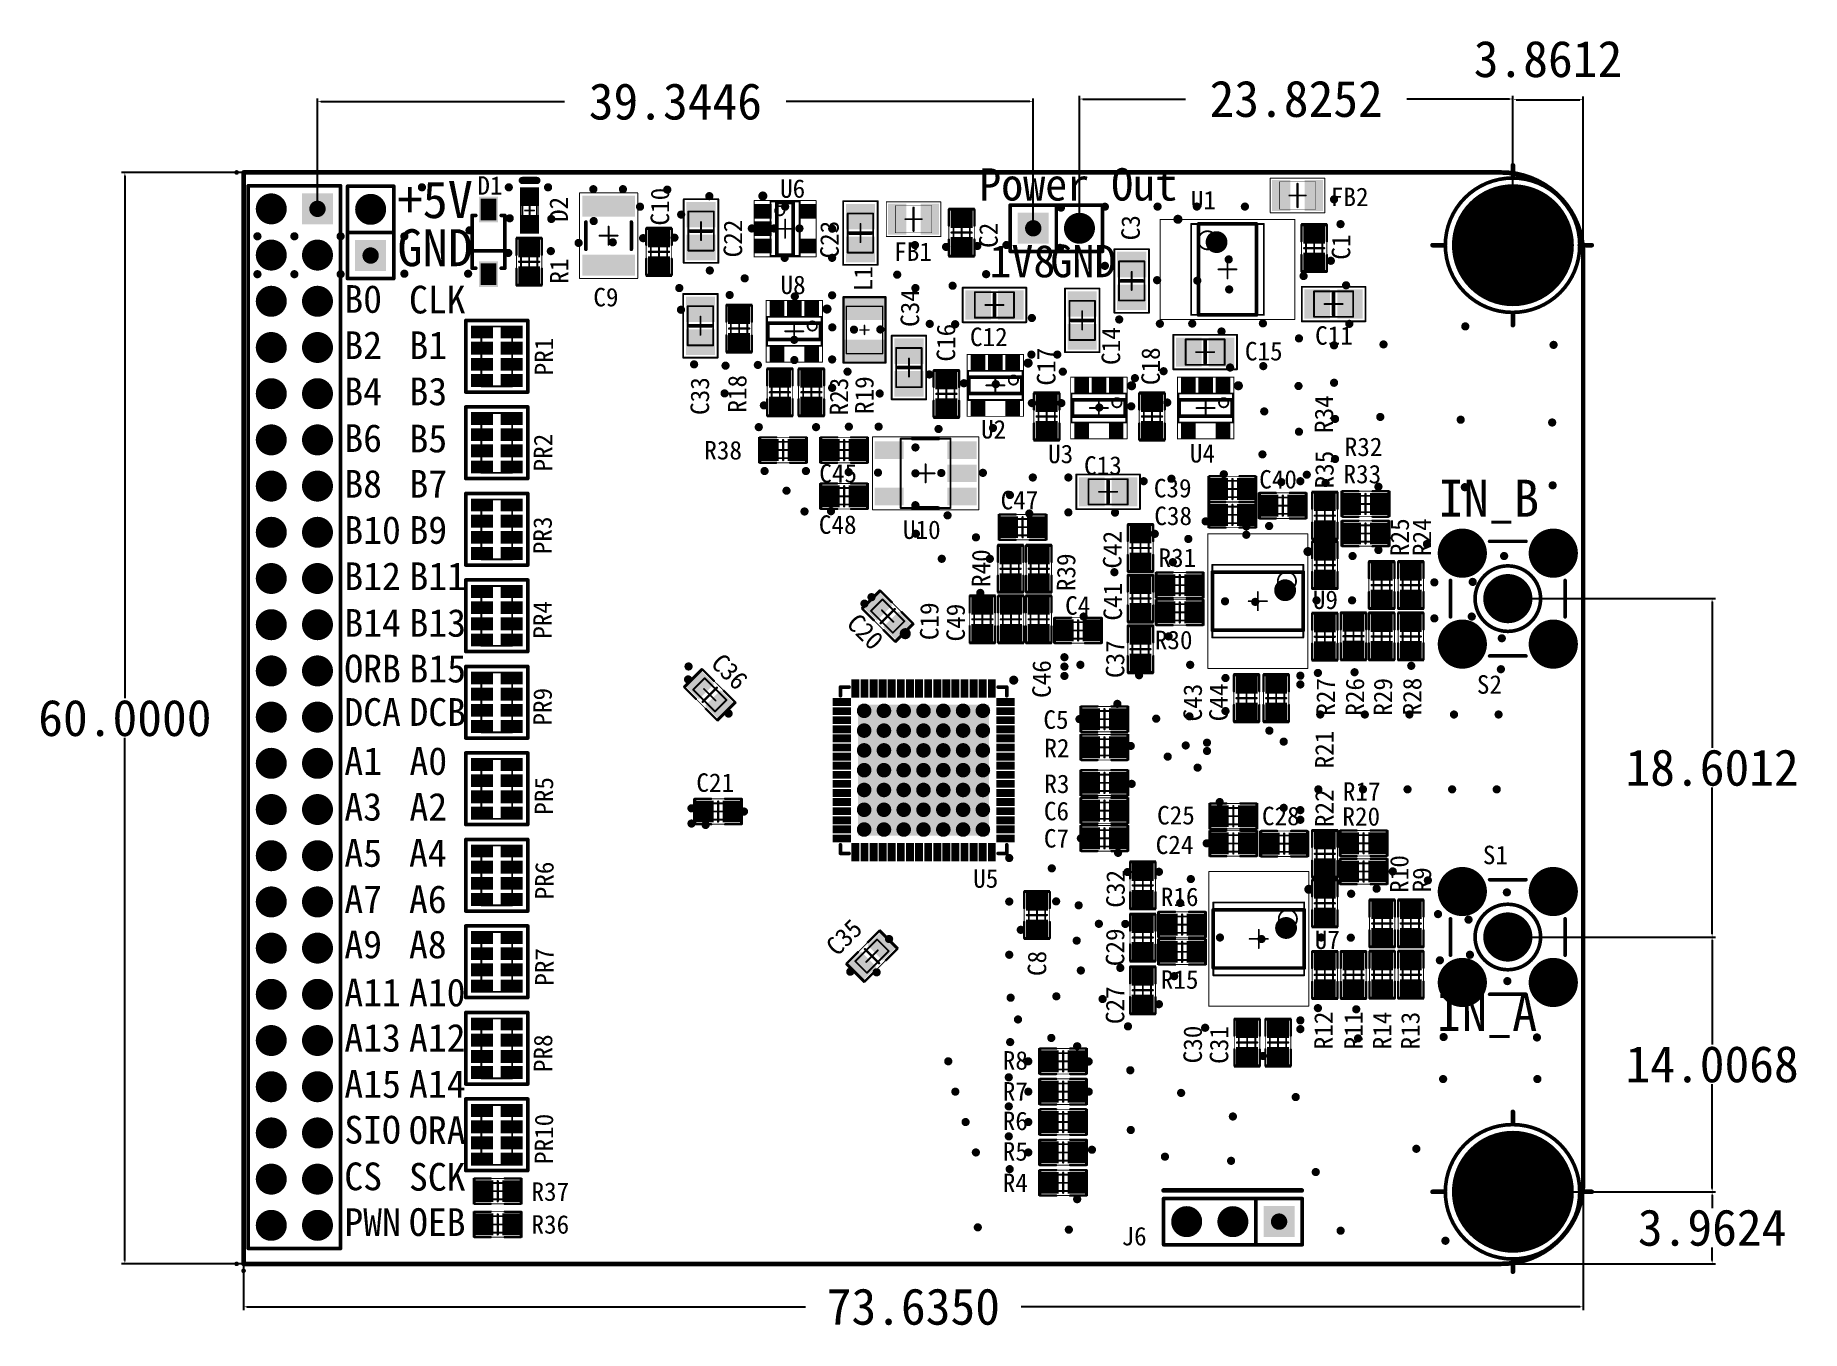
# Model space of a CAD drawing. Extents: x 75 to 173, y 40 to 188.
# Drawn here: x 74.9 to 172, y 40 to 111.2 of the extents above; entities that cross this region are included whole.
import ezdxf

# ---------------------------------------------------------------- set-up
doc = ezdxf.new("R2010")
doc.units = 0
doc.header["$MEASUREMENT"] = 0
doc.layers.get('0').update_dxf_attribs({"linetype": 'CONTINUOUS'})
doc.layers.get('Defpoints').update_dxf_attribs({"linetype": 'CONTINUOUS'})
for name, color, linetype in [('BOTTOMOVERLAY', 54, 'CONTINUOUS'), ('BOTTOMSOLDER', 6, 'CONTINUOUS'), ('DRILLDRAWING', 1, 'CONTINUOUS'), ('KEEPOUTLAYER', 6, 'CONTINUOUS'), ('MECHANICAL1', 6, 'CONTINUOUS'), ('MECHANICAL13', 56, 'CONTINUOUS'), ('MECHANICAL15', 56, 'CONTINUOUS'), ('MULTILAYER', 9, 'CONTINUOUS'), ('TOPOVERLAY', 2, 'CONTINUOUS'), ('TOPPASTE', 8, 'CONTINUOUS'), ('TOPSOLDER', 216, 'CONTINUOUS')]:
    doc.layers.add(name, color=color, linetype=linetype)
doc.dimstyles.get("Standard").update_dxf_attribs({"dimtxt": 0.18, "dimasz": 0.18, "dimexe": 0.18, "dimexo": 0.0625, "dimgap": 0.09, "dimtad": 0, "dimtih": 1, "dimtoh": 1, "dimdec": 4, "dimzin": 0, "dimdsep": 46, "dimtxsty": 'STANDARD', "dimcen": 0.09, "dimadec": 0, "dimazin": 0, "dimtfac": 1, "dimtdec": 4, "dimtofl": 0, "dimtmove": 0, "dimatfit": 0, "dimfxl": 1, "dimtolj": 1, "dimtzin": 0, "dimarcsym": 0})

msp = doc.modelspace()

# ---------------------------------------------------------------- texts
at = {"layer": 'TOPOVERLAY'}
for s, height, p in [('Power Out', 1.778, (126.77379, 102.1448)), ('+5V', 2.032, (94.79519, 101.1796)), ('D1', 1.016, (99.18939, 102.4656)), ('U6', 1.016, (115.82639, 102.2972)), ('U1', 1.016, (138.40699, 101.6622)), ('FB2', 1.016, (146.10319, 101.84)), ('GND', 2.032, (94.79519, 98.538)), ('FB1', 1.016, (122.10019, 98.8312)), ('1V8', 1.778, (127.33259, 97.9284)), ('GND', 1.778, (130.68539, 97.9284)), ('B0', 1.524, (91.87419, 95.9726)), ('CLK', 1.524, (95.43019, 95.9378)), ('C9', 1.016, (105.56479, 96.3282)), ('U8', 1.016, (115.85179, 97.0046)), ('C12', 1.016, (126.26579, 94.1438)), ('C11', 1.016, (145.23959, 94.22)), ('B2', 1.524, (91.87419, 93.4326)), ('B1', 1.524, (95.45559, 93.4326)), ('C15', 1.016, (141.37879, 93.3564)), ('B4', 1.524, (91.87419, 90.8926)), ('B3', 1.524, (95.45559, 90.8926)), ('B6', 1.524, (91.87419, 88.3272)), ('B5', 1.524, (95.45559, 88.3018)), ('U2', 1.016, (126.87539, 89.0638)), ('R38', 1.016, (111.66079, 87.9114)), ('U3', 1.016, (130.55839, 87.7082)), ('U4', 1.016, (138.35619, 87.743)), ('R32', 1.016, (146.86519, 88.0986)), ('C45', 1.016, (117.98539, 86.6414)), ('C13', 1.016, (132.53959, 87.0732)), ('R33', 1.016, (146.79779, 86.6)), ('B8', 1.524, (91.87419, 85.8126)), ('B7', 1.524, (95.45559, 85.8126)), ('C39', 1.016, (136.37499, 85.8286)), ('C40', 1.016, (142.16619, 86.3112)), ('IN_B', 2.032, (152.02139, 84.7658)), ('C47', 1.016, (127.95099, 85.1682)), ('B10', 1.524, (91.87419, 83.2726)), ('B9', 1.524, (95.45559, 83.2726)), ('C48', 1.016, (117.95999, 83.822)), ('U10', 1.016, (122.58279, 83.5426)), ('C38', 1.016, (136.40039, 84.3046)), ('R31', 1.016, (136.62899, 82.0026)), ('B12', 1.524, (91.87419, 80.7326)), ('B11', 1.524, (95.45559, 80.7326)), ('U9', 1.016, (145.11259, 79.6912)), ('B14', 1.524, (91.87419, 78.1672)), ('B13', 1.524, (95.45559, 78.1672)), ('C4', 1.016, (131.49819, 79.377)), ('R30', 1.016, (136.42579, 77.4814)), ('ORB', 1.524, (91.87419, 75.6526)), ('B15', 1.524, (95.45559, 75.6526)), ('S2', 1.016, (154.12959, 75.0336)), ('DCA', 1.524, (91.87419, 73.265)), ('DCB', 1.524, (95.45559, 73.265)), ('C5', 1.016, (130.30439, 73.1032)), ('A1', 1.524, (91.87419, 70.5726)), ('A0', 1.524, (95.45559, 70.5726)), ('R2', 1.016, (130.35519, 71.5378)), ('C21', 1.016, (111.22899, 69.63939)), ('R3', 1.016, (130.35519, 69.5726)), ('R17', 1.016, (146.76359, 69.1502)), ('A3', 1.524, (91.87419, 68.058)), ('A2', 1.524, (95.45559, 68.058)), ('C6', 1.016, (130.32979, 68.074)), ('C25', 1.016, (136.55279, 67.8454)), ('C28', 1.016, (142.31859, 67.804)), ('R20', 1.016, (146.73819, 67.7786)), ('A5', 1.524, (91.87419, 65.518)), ('A4', 1.524, (95.43019, 65.518)), ('C7', 1.016, (130.32979, 66.5754)), ('C24', 1.016, (136.47659, 66.2198)), ('S1', 1.016, (154.45979, 65.661)), ('U5', 1.016, (126.44359, 64.3656)), ('A7', 1.524, (91.87419, 62.978)), ('A6', 1.524, (95.43019, 62.978)), ('R16', 1.016, (136.75599, 63.359)), ('A9', 1.524, (91.87419, 60.4888)), ('A8', 1.524, (95.43019, 60.4888)), ('U7', 1.016, (145.21419, 60.9968)), ('A11', 1.524, (91.87419, 57.8472)), ('A10', 1.524, (95.43019, 57.8472)), ('R15', 1.016, (136.75599, 58.8124)), ('IN_A', 2.032, (151.91979, 56.4956)), ('A13', 1.524, (91.87419, 55.358)), ('A12', 1.524, (95.43019, 55.358)), ('R8', 1.016, (128.06919, 54.3674)), ('A15', 1.524, (91.87419, 52.818)), ('A14', 1.524, (95.43019, 52.818)), ('R7', 1.016, (128.06919, 52.6656)), ('SIO', 1.524, (91.87419, 50.3034)), ('ORA', 1.524, (95.43019, 50.278)), ('R6', 1.016, (128.06919, 51.04)), ('R5', 1.016, (128.06919, 49.3636)), ('CS', 1.524, (91.87419, 47.738)), ('SCK', 1.524, (95.43019, 47.7126)), ('R4', 1.016, (128.06919, 47.6364)), ('R37', 1.016, (102.16119, 47.1538)), ('PWN', 1.524, (91.87419, 45.2234)), ('OEB', 1.524, (95.43019, 45.2234)), ('R36', 1.016, (102.16119, 45.3504)), ('J6', 1.016, (134.59699, 44.706))]:
    msp.add_text(s, height=height, dxfattribs=at).set_placement(p)
for s, rotation, p in [('D2', 90, (104.16779, 100.9644)), ('C10', 90, (109.73039, 100.7732)), ('C22', 90, (113.74359, 99.0206)), ('C3', 90, (135.60419, 99.9604)), ('C23', 90, (119.05219, 98.9582)), ('C2', 90, (127.78979, 99.54393)), ('C1', 90, (147.16999, 98.8936)), ('R1', 90, (104.19319, 97.5728)), ('L1', 90, (120.90639, 97.157)), ('C34', 90, (123.47179, 95.2012)), ('C16', 90, (125.45299, 93.2962)), ('PR1', 90, (103.35499, 92.5342)), ('C14', 90, (134.52079, 93.10907)), ('C17', 90, (130.96479, 91.9754)), ('C18', 90, (136.70519, 92.00169)), ('C33', 90, (111.92425, 90.3592)), ('R18', 90, (113.98165, 90.4862)), ('R23', 90, (119.56965, 90.3338)), ('R19', 90, (120.96665, 90.41)), ('R34', 90, (146.23019, 89.3686)), ('PR2', 90, (103.30419, 87.251)), ('R35', 90, (146.25559, 86.3206)), ('PR3', 90, (103.27879, 82.7044)), ('R25', 90, (150.39579, 82.6028)), ('R24', 90, (151.61499, 82.6028)), ('C42', 90, (134.59699, 81.917)), ('R40', 90, (127.38339, 80.901)), ('R39', 90, (132.05699, 80.6724)), ('C41', 90, (134.62239, 79.0562)), ('PR4', 90, (103.27879, 78.0562)), ('C19', 90, (124.53859, 77.98)), ('C49', 90, (125.98639, 77.90779)), ('C20', 315, (119.42322, 78.82033)), ('C37', 90, (134.74939, 75.8972)), ('C36', 315, (111.96559, 76.62572)), ('C46', 90, (130.71079, 74.805)), ('R27', 90, (146.32299, 73.8238)), ('R26', 90, (147.93199, 73.8238)), ('R29', 90, (149.47259, 73.8238)), ('R28', 90, (151.08159, 73.8398)), ('PR9', 90, (103.27879, 73.281)), ('C43', 90, (139.01659, 73.5096)), ('C44', 90, (140.43899, 73.519)), ('R21', 90, (146.25559, 70.9282)), ('PR5', 90, (103.35499, 68.3788)), ('R22', 90, (146.25559, 67.7024)), ('R10', 90, (150.37039, 64.0862)), ('PR6', 90, (103.38039, 63.7306)), ('C32', 90, (134.77479, 63.2734)), ('R9', 90, (151.61499, 64.1116)), ('C35', 45, (118.96779, 60.5556)), ('C29', 90, (134.74939, 60.057)), ('PR7', 90, (103.38039, 58.9808)), ('C8', 90, (130.45679, 59.5142)), ('C27', 90, (134.74939, 56.8726)), ('R12', 90, (146.20479, 55.485)), ('R11', 90, (147.85579, 55.485)), ('R14', 90, (149.43059, 55.485)), ('R13', 90, (150.97999, 55.4756)), ('C30', 90, (139.01659, 54.7136)), ('C31', 90, (140.46439, 54.6882)), ('PR8', 90, (103.30419, 54.231)), ('PR10', 90, (103.35499, 49.1764))]:
    msp.add_text(s, height=1.016, rotation=rotation, dxfattribs=at).set_placement(p)

# ---------------------------------------------------------------- blocks, each defined once
blk = doc.blocks.new('R0603_1')
at = {"layer": 'MECHANICAL13', "const_width": 0.1}
for points in [[(-0.850001, 0.449999), (0.849998, 0.449999)], [(-0.850001, -0.450002), (-0.850001, 0.449999)], [(0.849998, -0.450002), (0.849998, 0.449999)], [(-0.850001, -0.450002), (0.849998, -0.450002)]]:
    blk.add_lwpolyline(points, dxfattribs=at)
at = {"layer": 'MECHANICAL13', "const_width": 0.05}
for points in [[(-0.875, 0.449999, 1), (-0.825002, 0.449999, 1)], [(-0.875, 0.449999, 1), (-0.825002, 0.449999, 1)], [(0.825, 0.449999, 1), (0.874997, 0.449999, 1)], [(0.825, 0.449999, 1), (0.874997, 0.449999, 1)], [(-0.875, -0.450002, 1), (-0.825002, -0.450002, 1)], [(-0.875, -0.450002, 1), (-0.825002, -0.450002, 1)], [(0.825, -0.450002, 1), (0.874997, -0.450002, 1)], [(0.825, -0.450002, 1), (0.874997, -0.450002, 1)]]:
    blk.add_lwpolyline(points, format="xyb", close=True, dxfattribs=at)
at = {"layer": 'MECHANICAL15'}
for points, const_width in [([(-1.35, -0.700001), (-1.35, 0.700001)], 0.05), ([(-1.35, 0.700001), (1.35, 0.700001)], 0.05), ([(-0.450002, 0), (0.449999, 0)], 0.1), ([(0, -0.450002), (0, 0.449999)], 0.1), ([(1.35, -0.700001), (1.35, 0.700001)], 0.05), ([(-1.35, -0.700001), (1.35, -0.700001)], 0.05)]:
    blk.add_lwpolyline(points, dxfattribs=dict(at, const_width=const_width))
for points, const_width in [([(-1.362499, 0.700001, 1), (-1.3375, 0.700001, 1)], 0.024999), ([(-1.362499, 0.700001, 1), (-1.3375, 0.700001, 1)], 0.024999), ([(-0.475, 0, 1), (-0.425003, 0, 1)], 0.05), ([(-0.024999, 0.449999, 1), (0.024999, 0.449999, 1)], 0.05), ([(0.425, 0, 1), (0.474998, 0, 1)], 0.05), ([(1.3375, 0.700001, 1), (1.362499, 0.700001, 1)], 0.024999), ([(1.3375, 0.700001, 1), (1.362499, 0.700001, 1)], 0.024999), ([(-1.362499, -0.700001, 1), (-1.3375, -0.700001, 1)], 0.024999), ([(-1.362499, -0.700001, 1), (-1.3375, -0.700001, 1)], 0.024999), ([(-0.024999, -0.450002, 1), (0.024999, -0.450002, 1)], 0.05), ([(1.3375, -0.700001, 1), (1.362499, -0.700001, 1)], 0.024999), ([(1.3375, -0.700001, 1), (1.362499, -0.700001, 1)], 0.024999)]:
    blk.add_lwpolyline(points, format="xyb", close=True, dxfattribs=dict(at, const_width=const_width))
at = {"layer": 'TOPOVERLAY', "const_width": 0.127}
for points in [[(-1.27, 0.700001), (-0.381, 0.700001)], [(-1.27, -0.700001), (-1.27, 0.700001)], [(0, -0.549999), (0, 0.549999)], [(0.381, 0.700001), (1.27, 0.700001)], [(1.27, -0.700001), (1.27, 0.700001)], [(-1.27, -0.700001), (-0.381, -0.700001)], [(0.381, -0.700001), (1.27, -0.700001)]]:
    blk.add_lwpolyline(points, dxfattribs=at)
at = {"layer": 'TOPOVERLAY', "const_width": 0.0635}
for points in [[(-1.30175, 0.700001, 1), (-1.23825, 0.700001, 1)], [(-1.30175, 0.700001, 1), (-1.23825, 0.700001, 1)], [(-0.41275, 0.700001, 1), (-0.34925, 0.700001, 1)], [(-0.03175, 0.549999, 1), (0.03175, 0.549999, 1)], [(0.34925, 0.700001, 1), (0.41275, 0.700001, 1)], [(1.23825, 0.700001, 1), (1.30175, 0.700001, 1)], [(1.23825, 0.700001, 1), (1.30175, 0.700001, 1)], [(-1.30175, -0.700001, 1), (-1.23825, -0.700001, 1)], [(-1.30175, -0.700001, 1), (-1.23825, -0.700001, 1)], [(-0.41275, -0.700001, 1), (-0.34925, -0.700001, 1)], [(-0.03175, -0.549999, 1), (0.03175, -0.549999, 1)], [(0.34925, -0.700001, 1), (0.41275, -0.700001, 1)], [(1.23825, -0.700001, 1), (1.30175, -0.700001, 1)], [(1.23825, -0.700001, 1), (1.30175, -0.700001, 1)]]:
    blk.add_lwpolyline(points, format="xyb", close=True, dxfattribs=at)
at = {"layer": 'TOPPASTE'}
for points in [[(-0.350002, -0.499999), (-0.350002, 0.499999), (-1.15, -0.499999), (-1.15, 0.499999)], [(1.149998, -0.499999), (1.149998, 0.499999), (0.349999, -0.499999), (0.349999, 0.499999)]]:
    blk.add_solid(points, dxfattribs=at)
at = {"layer": 'TOPSOLDER'}
for points in [[(-0.248402, -0.601599), (-0.248402, 0.601599), (-1.2516, -0.601599), (-1.2516, 0.601599)], [(1.251598, -0.601599), (1.251598, 0.601599), (0.248399, -0.601599), (0.248399, 0.601599)]]:
    blk.add_solid(points, dxfattribs=at)
blk = doc.blocks.new('PR4_0603_2')
at = {"layer": 'MECHANICAL13', "const_width": 0.1}
for points in [[(1.651, 0.85008), (-1.6383, 0.85008)], [(-1.6383, -0.84992), (-1.6383, 0.85008)], [(1.651, -0.84992), (1.651, 0.85008)], [(1.651, -0.84992), (-1.6383, -0.84992)]]:
    blk.add_lwpolyline(points, dxfattribs=at)
at = {"layer": 'MECHANICAL13', "const_width": 0.05}
for points in [[(-1.663299, 0.85008, 1), (-1.613301, 0.85008, 1)], [(-1.663299, 0.85008, 1), (-1.613301, 0.85008, 1)], [(1.626001, 0.85008, 1), (1.675999, 0.85008, 1)], [(1.626001, 0.85008, 1), (1.675999, 0.85008, 1)], [(-1.663299, -0.84992, 1), (-1.613301, -0.84992, 1)], [(-1.663299, -0.84992, 1), (-1.613301, -0.84992, 1)], [(1.626001, -0.84992, 1), (1.675999, -0.84992, 1)], [(1.626001, -0.84992, 1), (1.675999, -0.84992, 1)]]:
    blk.add_lwpolyline(points, format="xyb", close=True, dxfattribs=at)
at = {"layer": 'TOPOVERLAY', "const_width": 0.2032}
for points in [[(1.9685, 1.7018), (-1.9685, 1.7018)], [(-1.9685, -1.7018), (-1.9685, 1.7018)], [(1.9685, -1.7018), (1.9685, 1.7018)], [(1.9685, -1.7018), (-1.9685, -1.7018)]]:
    blk.add_lwpolyline(points, dxfattribs=at)
at = {"layer": 'TOPOVERLAY', "const_width": 0.1016}
for points in [[(-2.0193, 1.7018, 1), (-1.9177, 1.7018, 1)], [(-2.0193, 1.7018, 1), (-1.9177, 1.7018, 1)], [(1.9177, 1.7018, 1), (2.0193, 1.7018, 1)], [(1.9177, 1.7018, 1), (2.0193, 1.7018, 1)], [(-2.0193, -1.7018, 1), (-1.9177, -1.7018, 1)], [(-2.0193, -1.7018, 1), (-1.9177, -1.7018, 1)], [(1.9177, -1.7018, 1), (2.0193, -1.7018, 1)], [(1.9177, -1.7018, 1), (2.0193, -1.7018, 1)]]:
    blk.add_lwpolyline(points, format="xyb", close=True, dxfattribs=at)
at = {"layer": 'TOPPASTE'}
for points in [[(-1.0795, 0.312804), (-1.0795, 1.312802), (-1.5875, 0.312804), (-1.5875, 1.312802)], [(-0.1905, 0.312801), (-0.1905, 1.312799), (-0.6985, 0.312801), (-0.6985, 1.312799)], [(0.6985, 0.312801), (0.6985, 1.312799), (0.1905, 0.312801), (0.1905, 1.312799)], [(1.587503, 0.312801), (1.587503, 1.312799), (1.079503, 0.312801), (1.079503, 1.312799)], [(-1.0795, -1.312799), (-1.0795, -0.312801), (-1.5875, -1.312799), (-1.5875, -0.312801)], [(-0.1905, -1.312799), (-0.1905, -0.312801), (-0.6985, -1.312799), (-0.6985, -0.312801)], [(0.6985, -1.312799), (0.6985, -0.312801), (0.1905, -1.312799), (0.1905, -0.312801)], [(1.5875, -1.312799), (1.5875, -0.312801), (1.0795, -1.312799), (1.0795, -0.312801)]]:
    blk.add_solid(points, dxfattribs=at)
at = {"layer": 'TOPSOLDER'}
for points in [[(-0.9779, 0.211204), (-0.9779, 1.414402), (-1.6891, 0.211204), (-1.6891, 1.414402)], [(-0.0889, 0.211201), (-0.0889, 1.414399), (-0.8001, 0.211201), (-0.8001, 1.414399)], [(0.8001, 0.211201), (0.8001, 1.414399), (0.0889, 0.211201), (0.0889, 1.414399)], [(1.689103, 0.211201), (1.689103, 1.414399), (0.977903, 0.211201), (0.977903, 1.414399)], [(-0.9779, -1.414399), (-0.9779, -0.211201), (-1.6891, -1.414399), (-1.6891, -0.211201)], [(-0.0889, -1.414399), (-0.0889, -0.211201), (-0.8001, -1.414399), (-0.8001, -0.211201)], [(0.8001, -1.414399), (0.8001, -0.211201), (0.0889, -1.414399), (0.0889, -0.211201)], [(1.6891, -1.414399), (1.6891, -0.211201), (0.9779, -1.414399), (0.9779, -0.211201)]]:
    blk.add_solid(points, dxfattribs=at)
blk = doc.blocks.new('PR4_0603_3')
at = {"layer": 'MECHANICAL13', "const_width": 0.1}
for points in [[(1.651, 0.85008), (-1.6383, 0.85008)], [(-1.6383, -0.84992), (-1.6383, 0.85008)], [(1.651, -0.84992), (1.651, 0.85008)], [(1.651, -0.84992), (-1.6383, -0.84992)]]:
    blk.add_lwpolyline(points, dxfattribs=at)
at = {"layer": 'MECHANICAL13', "const_width": 0.05}
for points in [[(-1.663299, 0.85008, 1), (-1.613301, 0.85008, 1)], [(-1.663299, 0.85008, 1), (-1.613301, 0.85008, 1)], [(1.626001, 0.85008, 1), (1.675999, 0.85008, 1)], [(1.626001, 0.85008, 1), (1.675999, 0.85008, 1)], [(-1.663299, -0.84992, 1), (-1.613301, -0.84992, 1)], [(-1.663299, -0.84992, 1), (-1.613301, -0.84992, 1)], [(1.626001, -0.84992, 1), (1.675999, -0.84992, 1)], [(1.626001, -0.84992, 1), (1.675999, -0.84992, 1)]]:
    blk.add_lwpolyline(points, format="xyb", close=True, dxfattribs=at)
at = {"layer": 'TOPOVERLAY', "const_width": 0.2032}
for points in [[(1.9685, 1.7018), (-1.9685, 1.7018)], [(-1.9685, -1.7018), (-1.9685, 1.7018)], [(1.9685, -1.7018), (1.9685, 1.7018)], [(1.9685, -1.7018), (-1.9685, -1.7018)]]:
    blk.add_lwpolyline(points, dxfattribs=at)
at = {"layer": 'TOPOVERLAY', "const_width": 0.1016}
for points in [[(-2.0193, 1.7018, 1), (-1.9177, 1.7018, 1)], [(-2.0193, 1.7018, 1), (-1.9177, 1.7018, 1)], [(1.9177, 1.7018, 1), (2.0193, 1.7018, 1)], [(1.9177, 1.7018, 1), (2.0193, 1.7018, 1)], [(-2.0193, -1.7018, 1), (-1.9177, -1.7018, 1)], [(-2.0193, -1.7018, 1), (-1.9177, -1.7018, 1)], [(1.9177, -1.7018, 1), (2.0193, -1.7018, 1)], [(1.9177, -1.7018, 1), (2.0193, -1.7018, 1)]]:
    blk.add_lwpolyline(points, format="xyb", close=True, dxfattribs=at)
at = {"layer": 'TOPPASTE'}
for points in [[(-1.0795, 0.312804), (-1.0795, 1.312802), (-1.5875, 0.312804), (-1.5875, 1.312802)], [(-0.1905, 0.312801), (-0.1905, 1.312799), (-0.6985, 0.312801), (-0.6985, 1.312799)], [(0.6985, 0.312801), (0.6985, 1.312799), (0.1905, 0.312801), (0.1905, 1.312799)], [(1.587503, 0.312801), (1.587503, 1.312799), (1.079503, 0.312801), (1.079503, 1.312799)], [(-1.0795, -1.312799), (-1.0795, -0.312801), (-1.5875, -1.312799), (-1.5875, -0.312801)], [(-0.1905, -1.312799), (-0.1905, -0.312801), (-0.6985, -1.312799), (-0.6985, -0.312801)], [(0.6985, -1.312799), (0.6985, -0.312801), (0.1905, -1.312799), (0.1905, -0.312801)], [(1.5875, -1.312799), (1.5875, -0.312801), (1.0795, -1.312799), (1.0795, -0.312801)]]:
    blk.add_solid(points, dxfattribs=at)
at = {"layer": 'TOPSOLDER'}
for points in [[(-0.9779, 0.211204), (-0.9779, 1.414402), (-1.6891, 0.211204), (-1.6891, 1.414402)], [(-0.0889, 0.211201), (-0.0889, 1.414399), (-0.8001, 0.211201), (-0.8001, 1.414399)], [(0.8001, 0.211201), (0.8001, 1.414399), (0.0889, 0.211201), (0.0889, 1.414399)], [(1.689103, 0.211201), (1.689103, 1.414399), (0.977903, 0.211201), (0.977903, 1.414399)], [(-0.9779, -1.414399), (-0.9779, -0.211201), (-1.6891, -1.414399), (-1.6891, -0.211201)], [(-0.0889, -1.414399), (-0.0889, -0.211201), (-0.8001, -1.414399), (-0.8001, -0.211201)], [(0.8001, -1.414399), (0.8001, -0.211201), (0.0889, -1.414399), (0.0889, -0.211201)], [(1.6891, -1.414399), (1.6891, -0.211201), (0.9779, -1.414399), (0.9779, -0.211201)]]:
    blk.add_solid(points, dxfattribs=at)
blk = doc.blocks.new('PR4_0603_4')
at = {"layer": 'MECHANICAL13', "const_width": 0.1}
for points in [[(1.651, 0.85008), (-1.6383, 0.85008)], [(-1.6383, -0.84992), (-1.6383, 0.85008)], [(1.651, -0.84992), (1.651, 0.85008)], [(1.651, -0.84992), (-1.6383, -0.84992)]]:
    blk.add_lwpolyline(points, dxfattribs=at)
at = {"layer": 'MECHANICAL13', "const_width": 0.05}
for points in [[(-1.663299, 0.85008, 1), (-1.613301, 0.85008, 1)], [(-1.663299, 0.85008, 1), (-1.613301, 0.85008, 1)], [(1.626001, 0.85008, 1), (1.675999, 0.85008, 1)], [(1.626001, 0.85008, 1), (1.675999, 0.85008, 1)], [(-1.663299, -0.84992, 1), (-1.613301, -0.84992, 1)], [(-1.663299, -0.84992, 1), (-1.613301, -0.84992, 1)], [(1.626001, -0.84992, 1), (1.675999, -0.84992, 1)], [(1.626001, -0.84992, 1), (1.675999, -0.84992, 1)]]:
    blk.add_lwpolyline(points, format="xyb", close=True, dxfattribs=at)
at = {"layer": 'TOPOVERLAY', "const_width": 0.2032}
for points in [[(1.9685, 1.7018), (-1.9685, 1.7018)], [(-1.9685, -1.7018), (-1.9685, 1.7018)], [(1.9685, -1.7018), (1.9685, 1.7018)], [(1.9685, -1.7018), (-1.9685, -1.7018)]]:
    blk.add_lwpolyline(points, dxfattribs=at)
at = {"layer": 'TOPOVERLAY', "const_width": 0.1016}
for points in [[(-2.0193, 1.7018, 1), (-1.9177, 1.7018, 1)], [(-2.0193, 1.7018, 1), (-1.9177, 1.7018, 1)], [(1.9177, 1.7018, 1), (2.0193, 1.7018, 1)], [(1.9177, 1.7018, 1), (2.0193, 1.7018, 1)], [(-2.0193, -1.7018, 1), (-1.9177, -1.7018, 1)], [(-2.0193, -1.7018, 1), (-1.9177, -1.7018, 1)], [(1.9177, -1.7018, 1), (2.0193, -1.7018, 1)], [(1.9177, -1.7018, 1), (2.0193, -1.7018, 1)]]:
    blk.add_lwpolyline(points, format="xyb", close=True, dxfattribs=at)
at = {"layer": 'TOPPASTE'}
for points in [[(-1.0795, 0.312804), (-1.0795, 1.312802), (-1.5875, 0.312804), (-1.5875, 1.312802)], [(-0.1905, 0.312801), (-0.1905, 1.312799), (-0.6985, 0.312801), (-0.6985, 1.312799)], [(0.6985, 0.312801), (0.6985, 1.312799), (0.1905, 0.312801), (0.1905, 1.312799)], [(1.587503, 0.312801), (1.587503, 1.312799), (1.079503, 0.312801), (1.079503, 1.312799)], [(-1.0795, -1.312799), (-1.0795, -0.312801), (-1.5875, -1.312799), (-1.5875, -0.312801)], [(-0.1905, -1.312799), (-0.1905, -0.312801), (-0.6985, -1.312799), (-0.6985, -0.312801)], [(0.6985, -1.312799), (0.6985, -0.312801), (0.1905, -1.312799), (0.1905, -0.312801)], [(1.5875, -1.312799), (1.5875, -0.312801), (1.0795, -1.312799), (1.0795, -0.312801)]]:
    blk.add_solid(points, dxfattribs=at)
at = {"layer": 'TOPSOLDER'}
for points in [[(-0.9779, 0.211204), (-0.9779, 1.414402), (-1.6891, 0.211204), (-1.6891, 1.414402)], [(-0.0889, 0.211201), (-0.0889, 1.414399), (-0.8001, 0.211201), (-0.8001, 1.414399)], [(0.8001, 0.211201), (0.8001, 1.414399), (0.0889, 0.211201), (0.0889, 1.414399)], [(1.689103, 0.211201), (1.689103, 1.414399), (0.977903, 0.211201), (0.977903, 1.414399)], [(-0.9779, -1.414399), (-0.9779, -0.211201), (-1.6891, -1.414399), (-1.6891, -0.211201)], [(-0.0889, -1.414399), (-0.0889, -0.211201), (-0.8001, -1.414399), (-0.8001, -0.211201)], [(0.8001, -1.414399), (0.8001, -0.211201), (0.0889, -1.414399), (0.0889, -0.211201)], [(1.6891, -1.414399), (1.6891, -0.211201), (0.9779, -1.414399), (0.9779, -0.211201)]]:
    blk.add_solid(points, dxfattribs=at)
blk = doc.blocks.new('PR4_0603_5')
at = {"layer": 'MECHANICAL13', "const_width": 0.1}
for points in [[(1.651, 0.85008), (-1.6383, 0.85008)], [(-1.6383, -0.84992), (-1.6383, 0.85008)], [(1.651, -0.84992), (1.651, 0.85008)], [(1.651, -0.84992), (-1.6383, -0.84992)]]:
    blk.add_lwpolyline(points, dxfattribs=at)
at = {"layer": 'MECHANICAL13', "const_width": 0.05}
for points in [[(-1.663299, 0.85008, 1), (-1.613301, 0.85008, 1)], [(-1.663299, 0.85008, 1), (-1.613301, 0.85008, 1)], [(1.626001, 0.85008, 1), (1.675999, 0.85008, 1)], [(1.626001, 0.85008, 1), (1.675999, 0.85008, 1)], [(-1.663299, -0.84992, 1), (-1.613301, -0.84992, 1)], [(-1.663299, -0.84992, 1), (-1.613301, -0.84992, 1)], [(1.626001, -0.84992, 1), (1.675999, -0.84992, 1)], [(1.626001, -0.84992, 1), (1.675999, -0.84992, 1)]]:
    blk.add_lwpolyline(points, format="xyb", close=True, dxfattribs=at)
at = {"layer": 'TOPOVERLAY', "const_width": 0.2032}
for points in [[(1.9685, 1.7018), (-1.9685, 1.7018)], [(-1.9685, -1.7018), (-1.9685, 1.7018)], [(1.9685, -1.7018), (1.9685, 1.7018)], [(1.9685, -1.7018), (-1.9685, -1.7018)]]:
    blk.add_lwpolyline(points, dxfattribs=at)
at = {"layer": 'TOPOVERLAY', "const_width": 0.1016}
for points in [[(-2.0193, 1.7018, 1), (-1.9177, 1.7018, 1)], [(-2.0193, 1.7018, 1), (-1.9177, 1.7018, 1)], [(1.9177, 1.7018, 1), (2.0193, 1.7018, 1)], [(1.9177, 1.7018, 1), (2.0193, 1.7018, 1)], [(-2.0193, -1.7018, 1), (-1.9177, -1.7018, 1)], [(-2.0193, -1.7018, 1), (-1.9177, -1.7018, 1)], [(1.9177, -1.7018, 1), (2.0193, -1.7018, 1)], [(1.9177, -1.7018, 1), (2.0193, -1.7018, 1)]]:
    blk.add_lwpolyline(points, format="xyb", close=True, dxfattribs=at)
at = {"layer": 'TOPPASTE'}
for points in [[(-1.0795, 0.312804), (-1.0795, 1.312802), (-1.5875, 0.312804), (-1.5875, 1.312802)], [(-0.1905, 0.312801), (-0.1905, 1.312799), (-0.6985, 0.312801), (-0.6985, 1.312799)], [(0.6985, 0.312801), (0.6985, 1.312799), (0.1905, 0.312801), (0.1905, 1.312799)], [(1.587503, 0.312801), (1.587503, 1.312799), (1.079503, 0.312801), (1.079503, 1.312799)], [(-1.0795, -1.312799), (-1.0795, -0.312801), (-1.5875, -1.312799), (-1.5875, -0.312801)], [(-0.1905, -1.312799), (-0.1905, -0.312801), (-0.6985, -1.312799), (-0.6985, -0.312801)], [(0.6985, -1.312799), (0.6985, -0.312801), (0.1905, -1.312799), (0.1905, -0.312801)], [(1.5875, -1.312799), (1.5875, -0.312801), (1.0795, -1.312799), (1.0795, -0.312801)]]:
    blk.add_solid(points, dxfattribs=at)
at = {"layer": 'TOPSOLDER'}
for points in [[(-0.9779, 0.211204), (-0.9779, 1.414402), (-1.6891, 0.211204), (-1.6891, 1.414402)], [(-0.0889, 0.211201), (-0.0889, 1.414399), (-0.8001, 0.211201), (-0.8001, 1.414399)], [(0.8001, 0.211201), (0.8001, 1.414399), (0.0889, 0.211201), (0.0889, 1.414399)], [(1.689103, 0.211201), (1.689103, 1.414399), (0.977903, 0.211201), (0.977903, 1.414399)], [(-0.9779, -1.414399), (-0.9779, -0.211201), (-1.6891, -1.414399), (-1.6891, -0.211201)], [(-0.0889, -1.414399), (-0.0889, -0.211201), (-0.8001, -1.414399), (-0.8001, -0.211201)], [(0.8001, -1.414399), (0.8001, -0.211201), (0.0889, -1.414399), (0.0889, -0.211201)], [(1.6891, -1.414399), (1.6891, -0.211201), (0.9779, -1.414399), (0.9779, -0.211201)]]:
    blk.add_solid(points, dxfattribs=at)
blk = doc.blocks.new('PR4_0603_6')
at = {"layer": 'MECHANICAL13', "const_width": 0.1}
for points in [[(1.651, 0.85008), (-1.6383, 0.85008)], [(-1.6383, -0.84992), (-1.6383, 0.85008)], [(1.651, -0.84992), (1.651, 0.85008)], [(1.651, -0.84992), (-1.6383, -0.84992)]]:
    blk.add_lwpolyline(points, dxfattribs=at)
at = {"layer": 'MECHANICAL13', "const_width": 0.05}
for points in [[(-1.663299, 0.85008, 1), (-1.613301, 0.85008, 1)], [(-1.663299, 0.85008, 1), (-1.613301, 0.85008, 1)], [(1.626001, 0.85008, 1), (1.675999, 0.85008, 1)], [(1.626001, 0.85008, 1), (1.675999, 0.85008, 1)], [(-1.663299, -0.84992, 1), (-1.613301, -0.84992, 1)], [(-1.663299, -0.84992, 1), (-1.613301, -0.84992, 1)], [(1.626001, -0.84992, 1), (1.675999, -0.84992, 1)], [(1.626001, -0.84992, 1), (1.675999, -0.84992, 1)]]:
    blk.add_lwpolyline(points, format="xyb", close=True, dxfattribs=at)
at = {"layer": 'TOPOVERLAY', "const_width": 0.2032}
for points in [[(1.9685, 1.7018), (-1.9685, 1.7018)], [(-1.9685, -1.7018), (-1.9685, 1.7018)], [(1.9685, -1.7018), (1.9685, 1.7018)], [(1.9685, -1.7018), (-1.9685, -1.7018)]]:
    blk.add_lwpolyline(points, dxfattribs=at)
at = {"layer": 'TOPOVERLAY', "const_width": 0.1016}
for points in [[(-2.0193, 1.7018, 1), (-1.9177, 1.7018, 1)], [(-2.0193, 1.7018, 1), (-1.9177, 1.7018, 1)], [(1.9177, 1.7018, 1), (2.0193, 1.7018, 1)], [(1.9177, 1.7018, 1), (2.0193, 1.7018, 1)], [(-2.0193, -1.7018, 1), (-1.9177, -1.7018, 1)], [(-2.0193, -1.7018, 1), (-1.9177, -1.7018, 1)], [(1.9177, -1.7018, 1), (2.0193, -1.7018, 1)], [(1.9177, -1.7018, 1), (2.0193, -1.7018, 1)]]:
    blk.add_lwpolyline(points, format="xyb", close=True, dxfattribs=at)
at = {"layer": 'TOPPASTE'}
for points in [[(-1.0795, 0.312804), (-1.0795, 1.312802), (-1.5875, 0.312804), (-1.5875, 1.312802)], [(-0.1905, 0.312801), (-0.1905, 1.312799), (-0.6985, 0.312801), (-0.6985, 1.312799)], [(0.6985, 0.312801), (0.6985, 1.312799), (0.1905, 0.312801), (0.1905, 1.312799)], [(1.587503, 0.312801), (1.587503, 1.312799), (1.079503, 0.312801), (1.079503, 1.312799)], [(-1.0795, -1.312799), (-1.0795, -0.312801), (-1.5875, -1.312799), (-1.5875, -0.312801)], [(-0.1905, -1.312799), (-0.1905, -0.312801), (-0.6985, -1.312799), (-0.6985, -0.312801)], [(0.6985, -1.312799), (0.6985, -0.312801), (0.1905, -1.312799), (0.1905, -0.312801)], [(1.5875, -1.312799), (1.5875, -0.312801), (1.0795, -1.312799), (1.0795, -0.312801)]]:
    blk.add_solid(points, dxfattribs=at)
at = {"layer": 'TOPSOLDER'}
for points in [[(-0.9779, 0.211204), (-0.9779, 1.414402), (-1.6891, 0.211204), (-1.6891, 1.414402)], [(-0.0889, 0.211201), (-0.0889, 1.414399), (-0.8001, 0.211201), (-0.8001, 1.414399)], [(0.8001, 0.211201), (0.8001, 1.414399), (0.0889, 0.211201), (0.0889, 1.414399)], [(1.689103, 0.211201), (1.689103, 1.414399), (0.977903, 0.211201), (0.977903, 1.414399)], [(-0.9779, -1.414399), (-0.9779, -0.211201), (-1.6891, -1.414399), (-1.6891, -0.211201)], [(-0.0889, -1.414399), (-0.0889, -0.211201), (-0.8001, -1.414399), (-0.8001, -0.211201)], [(0.8001, -1.414399), (0.8001, -0.211201), (0.0889, -1.414399), (0.0889, -0.211201)], [(1.6891, -1.414399), (1.6891, -0.211201), (0.9779, -1.414399), (0.9779, -0.211201)]]:
    blk.add_solid(points, dxfattribs=at)
blk = doc.blocks.new('QFN_64PIN_7')
at = {"layer": 'TOPOVERLAY'}
for points, const_width in [([(-4.827999, 4.953, 1), (-5.078001, 4.953, 1)], 0.249999), ([(-5.1405, 4.953, 1), (-5.015502, 4.953, 1)], 0.124998), ([(-4.890498, 4.953, 1), (-4.7655, 4.953, 1)], 0.124998), ([(-4.622, 4.572, 1), (-4.522, 4.572, 1)], 0.1), ([(-4.622, 4.572, 1), (-4.522, 4.572, 1)], 0.1), ([(-4.622, 4.097002, 1), (-4.522, 4.097002, 1)], 0.1), ([(-4.147002, 4.572, 1), (-4.047002, 4.572, 1)], 0.1), ([(4.047002, 4.572, 1), (4.147002, 4.572, 1)], 0.1), ([(4.522, 4.572, 1), (4.622, 4.572, 1)], 0.1), ([(4.522, 4.572, 1), (4.622, 4.572, 1)], 0.1), ([(4.522, 4.097002, 1), (4.622, 4.097002, 1)], 0.1), ([(-4.622, -4.097002, 1), (-4.522, -4.097002, 1)], 0.1), ([(-4.622, -4.572, 1), (-4.522, -4.572, 1)], 0.1), ([(-4.622, -4.572, 1), (-4.522, -4.572, 1)], 0.1), ([(-4.147002, -4.572, 1), (-4.047002, -4.572, 1)], 0.1), ([(4.047002, -4.572, 1), (4.147002, -4.572, 1)], 0.1), ([(4.522, -4.097002, 1), (4.622, -4.097002, 1)], 0.1), ([(4.522, -4.572, 1), (4.622, -4.572, 1)], 0.1), ([(4.522, -4.572, 1), (4.622, -4.572, 1)], 0.1)]:
    blk.add_lwpolyline(points, format="xyb", close=True, dxfattribs=dict(at, const_width=const_width))
at = {"layer": 'TOPOVERLAY', "const_width": 0.2}
for points in [[(-4.572, 4.097002), (-4.572, 4.572)], [(-4.097002, 4.572), (-4.572, 4.572)], [(4.572, 4.572), (4.097002, 4.572)], [(4.572, 4.097002), (4.572, 4.572)], [(-4.572, -4.572), (-4.572, -4.097002)], [(-4.097002, -4.572), (-4.572, -4.572)], [(4.572, -4.572), (4.097002, -4.572)], [(4.572, -4.572), (4.572, -4.097002)]]:
    blk.add_lwpolyline(points, dxfattribs=at)
at = {"layer": 'TOPPASTE'}
for points in [[(-3.634994, 4.9), (-3.864991, 4.9), (-3.634994, 4.100002), (-3.864991, 4.100002)], [(-3.134995, 4.9), (-3.364992, 4.9), (-3.134995, 4.100002), (-3.364992, 4.100002)], [(-2.634996, 4.9), (-2.864993, 4.9), (-2.634996, 4.100002), (-2.864993, 4.100002)], [(-2.134997, 4.9), (-2.364994, 4.9), (-2.134997, 4.100002), (-2.364994, 4.100002)], [(-1.634998, 4.9), (-1.864995, 4.9), (-1.634998, 4.100002), (-1.864995, 4.100002)], [(-1.134999, 4.9), (-1.364996, 4.9), (-1.134999, 4.100002), (-1.364996, 4.100002)], [(-0.635, 4.9), (-0.864997, 4.9), (-0.635, 4.100002), (-0.864997, 4.100002)], [(-0.364998, 4.100002), (-0.135001, 4.100002), (-0.364998, 4.9), (-0.135001, 4.9)], [(0.135001, 4.100002), (0.364998, 4.100002), (0.135001, 4.9), (0.364998, 4.9)], [(0.635, 4.100002), (0.864997, 4.100002), (0.635, 4.9), (0.864997, 4.9)], [(1.134999, 4.100002), (1.364996, 4.100002), (1.134999, 4.9), (1.364996, 4.9)], [(1.634998, 4.100002), (1.864995, 4.100002), (1.634998, 4.9), (1.864995, 4.9)], [(2.134997, 4.100002), (2.364994, 4.100002), (2.134997, 4.9), (2.364994, 4.9)], [(2.634996, 4.100002), (2.864993, 4.100002), (2.634996, 4.9), (2.864993, 4.9)], [(3.134995, 4.100002), (3.364992, 4.100002), (3.134995, 4.9), (3.364992, 4.9)], [(3.634994, 4.100002), (3.864991, 4.100002), (3.634994, 4.9), (3.864991, 4.9)], [(-4.100002, 3.634994), (-4.100002, 3.864991), (-4.9, 3.634994), (-4.9, 3.864991)], [(-4.100002, 3.134995), (-4.100002, 3.364992), (-4.9, 3.134995), (-4.9, 3.364992)], [(-3.500001, -3.500001), (3.500001, -3.500001), (-3.500001, 3.500001), (3.500001, 3.500001)], [(4.9, 3.634994), (4.9, 3.864991), (4.100002, 3.634994), (4.100002, 3.864991)], [(4.9, 3.134995), (4.9, 3.364992), (4.100002, 3.134995), (4.100002, 3.364992)], [(-4.100002, 2.634996), (-4.100002, 2.864993), (-4.9, 2.634996), (-4.9, 2.864993)], [(-4.100002, 2.134997), (-4.100002, 2.364994), (-4.9, 2.134997), (-4.9, 2.364994)], [(4.9, 2.634996), (4.9, 2.864993), (4.100002, 2.634996), (4.100002, 2.864993)], [(4.9, 2.134997), (4.9, 2.364994), (4.100002, 2.134997), (4.100002, 2.364994)], [(-4.100002, 1.634998), (-4.100002, 1.864995), (-4.9, 1.634998), (-4.9, 1.864995)], [(-4.100002, 1.134999), (-4.100002, 1.364996), (-4.9, 1.134999), (-4.9, 1.364996)], [(4.9, 1.634998), (4.9, 1.864995), (4.100002, 1.634998), (4.100002, 1.864995)], [(4.9, 1.134999), (4.9, 1.364996), (4.100002, 1.134999), (4.100002, 1.364996)], [(-4.100002, 0.635), (-4.100002, 0.864997), (-4.9, 0.635), (-4.9, 0.864997)], [(-4.100002, 0.135001), (-4.100002, 0.364998), (-4.9, 0.135001), (-4.9, 0.364998)], [(4.9, 0.635), (4.9, 0.864997), (4.100002, 0.635), (4.100002, 0.864997)], [(4.100002, 0.364998), (4.100002, 0.135001), (4.9, 0.364998), (4.9, 0.135001)], [(-4.100002, -0.364998), (-4.100002, -0.135001), (-4.9, -0.364998), (-4.9, -0.135001)], [(-4.9, -0.635), (-4.9, -0.864997), (-4.100002, -0.635), (-4.100002, -0.864997)], [(4.100002, -0.135001), (4.100002, -0.364998), (4.9, -0.135001), (4.9, -0.364998)], [(4.100002, -0.635), (4.100002, -0.864997), (4.9, -0.635), (4.9, -0.864997)], [(-4.9, -1.134999), (-4.9, -1.364996), (-4.100002, -1.134999), (-4.100002, -1.364996)], [(-4.9, -1.634998), (-4.9, -1.864995), (-4.100002, -1.634998), (-4.100002, -1.864995)], [(4.100002, -1.134999), (4.100002, -1.364996), (4.9, -1.134999), (4.9, -1.364996)], [(4.100002, -1.634998), (4.100002, -1.864995), (4.9, -1.634998), (4.9, -1.864995)], [(-4.9, -2.134997), (-4.9, -2.364994), (-4.100002, -2.134997), (-4.100002, -2.364994)], [(-4.9, -2.634996), (-4.9, -2.864993), (-4.100002, -2.634996), (-4.100002, -2.864993)], [(4.100002, -2.134997), (4.100002, -2.364994), (4.9, -2.134997), (4.9, -2.364994)], [(4.100002, -2.634996), (4.100002, -2.864993), (4.9, -2.634996), (4.9, -2.864993)], [(-4.9, -3.134995), (-4.9, -3.364992), (-4.100002, -3.134995), (-4.100002, -3.364992)], [(-4.9, -3.634994), (-4.9, -3.864991), (-4.100002, -3.634994), (-4.100002, -3.864991)], [(4.100002, -3.134995), (4.100002, -3.364992), (4.9, -3.134995), (4.9, -3.364992)], [(4.100002, -3.634994), (4.100002, -3.864991), (4.9, -3.634994), (4.9, -3.864991)], [(-3.634994, -4.100002), (-3.864991, -4.100002), (-3.634994, -4.9), (-3.864991, -4.9)], [(-3.134995, -4.100002), (-3.364992, -4.100002), (-3.134995, -4.9), (-3.364992, -4.9)], [(-2.634996, -4.100002), (-2.864993, -4.100002), (-2.634996, -4.9), (-2.864993, -4.9)], [(-2.134997, -4.100002), (-2.364994, -4.100002), (-2.134997, -4.9), (-2.364994, -4.9)], [(-1.634998, -4.100002), (-1.864995, -4.100002), (-1.634998, -4.9), (-1.864995, -4.9)], [(-1.134999, -4.100002), (-1.364996, -4.100002), (-1.134999, -4.9), (-1.364996, -4.9)], [(-0.635, -4.100002), (-0.864997, -4.100002), (-0.635, -4.9), (-0.864997, -4.9)], [(-0.135001, -4.100002), (-0.364998, -4.100002), (-0.135001, -4.9), (-0.364998, -4.9)], [(0.364998, -4.100002), (0.135001, -4.100002), (0.364998, -4.9), (0.135001, -4.9)], [(0.635, -4.9), (0.864997, -4.9), (0.635, -4.100002), (0.864997, -4.100002)], [(1.134999, -4.9), (1.364996, -4.9), (1.134999, -4.100002), (1.364996, -4.100002)], [(1.634998, -4.9), (1.864995, -4.9), (1.634998, -4.100002), (1.864995, -4.100002)], [(2.134997, -4.9), (2.364994, -4.9), (2.134997, -4.100002), (2.364994, -4.100002)], [(2.634996, -4.9), (2.864993, -4.9), (2.634996, -4.100002), (2.864993, -4.100002)], [(3.134995, -4.9), (3.364992, -4.9), (3.134995, -4.100002), (3.364992, -4.100002)], [(3.634994, -4.9), (3.864991, -4.9), (3.634994, -4.100002), (3.864991, -4.100002)]]:
    blk.add_solid(points, dxfattribs=at)
at = {"layer": 'TOPSOLDER'}
for points in [[(-3.533394, 5.0016), (-3.966591, 5.0016), (-3.533394, 3.998402), (-3.966591, 3.998402)], [(-3.033395, 5.0016), (-3.466592, 5.0016), (-3.033395, 3.998402), (-3.466592, 3.998402)], [(-2.533396, 5.0016), (-2.966593, 5.0016), (-2.533396, 3.998402), (-2.966593, 3.998402)], [(-2.033397, 5.0016), (-2.466594, 5.0016), (-2.033397, 3.998402), (-2.466594, 3.998402)], [(-1.533398, 5.0016), (-1.966595, 5.0016), (-1.533398, 3.998402), (-1.966595, 3.998402)], [(-1.033399, 5.0016), (-1.466596, 5.0016), (-1.033399, 3.998402), (-1.466596, 3.998402)], [(-0.5334, 5.0016), (-0.966597, 5.0016), (-0.5334, 3.998402), (-0.966597, 3.998402)], [(-0.466598, 3.998402), (-0.033401, 3.998402), (-0.466598, 5.0016), (-0.033401, 5.0016)], [(0.033401, 3.998402), (0.466598, 3.998402), (0.033401, 5.0016), (0.466598, 5.0016)], [(0.5334, 3.998402), (0.966597, 3.998402), (0.5334, 5.0016), (0.966597, 5.0016)], [(1.033399, 3.998402), (1.466596, 3.998402), (1.033399, 5.0016), (1.466596, 5.0016)], [(1.533398, 3.998402), (1.966595, 3.998402), (1.533398, 5.0016), (1.966595, 5.0016)], [(2.033397, 3.998402), (2.466594, 3.998402), (2.033397, 5.0016), (2.466594, 5.0016)], [(2.533396, 3.998402), (2.966593, 3.998402), (2.533396, 5.0016), (2.966593, 5.0016)], [(3.033395, 3.998402), (3.466592, 3.998402), (3.033395, 5.0016), (3.466592, 5.0016)], [(3.533394, 3.998402), (3.966591, 3.998402), (3.533394, 5.0016), (3.966591, 5.0016)], [(-3.998402, 3.533394), (-3.998402, 3.966591), (-5.0016, 3.533394), (-5.0016, 3.966591)], [(5.0016, 3.533394), (5.0016, 3.966591), (3.998402, 3.533394), (3.998402, 3.966591)], [(-3.998402, 3.033395), (-3.998402, 3.466592), (-5.0016, 3.033395), (-5.0016, 3.466592)], [(-3.998402, 2.533396), (-3.998402, 2.966593), (-5.0016, 2.533396), (-5.0016, 2.966593)], [(-3.601601, -3.601601), (3.601601, -3.601601), (-3.601601, 3.601601), (3.601601, 3.601601)], [(5.0016, 3.033395), (5.0016, 3.466592), (3.998402, 3.033395), (3.998402, 3.466592)], [(5.0016, 2.533396), (5.0016, 2.966593), (3.998402, 2.533396), (3.998402, 2.966593)], [(-3.998402, 2.033397), (-3.998402, 2.466594), (-5.0016, 2.033397), (-5.0016, 2.466594)], [(-3.998402, 1.533398), (-3.998402, 1.966595), (-5.0016, 1.533398), (-5.0016, 1.966595)], [(5.0016, 2.033397), (5.0016, 2.466594), (3.998402, 2.033397), (3.998402, 2.466594)], [(5.0016, 1.533398), (5.0016, 1.966595), (3.998402, 1.533398), (3.998402, 1.966595)], [(-3.998402, 1.033399), (-3.998402, 1.466596), (-5.0016, 1.033399), (-5.0016, 1.466596)], [(5.0016, 1.033399), (5.0016, 1.466596), (3.998402, 1.033399), (3.998402, 1.466596)], [(-3.998402, 0.5334), (-3.998402, 0.966597), (-5.0016, 0.5334), (-5.0016, 0.966597)], [(-3.998402, 0.033401), (-3.998402, 0.466598), (-5.0016, 0.033401), (-5.0016, 0.466598)], [(5.0016, 0.5334), (5.0016, 0.966597), (3.998402, 0.5334), (3.998402, 0.966597)], [(3.998402, 0.466598), (3.998402, 0.033401), (5.0016, 0.466598), (5.0016, 0.033401)], [(-3.998402, -0.466598), (-3.998402, -0.033401), (-5.0016, -0.466598), (-5.0016, -0.033401)], [(-5.0016, -0.5334), (-5.0016, -0.966597), (-3.998402, -0.5334), (-3.998402, -0.966597)], [(3.998402, -0.033401), (3.998402, -0.466598), (5.0016, -0.033401), (5.0016, -0.466598)], [(3.998402, -0.5334), (3.998402, -0.966597), (5.0016, -0.5334), (5.0016, -0.966597)], [(-5.0016, -1.033399), (-5.0016, -1.466596), (-3.998402, -1.033399), (-3.998402, -1.466596)], [(-5.0016, -1.533398), (-5.0016, -1.966595), (-3.998402, -1.533398), (-3.998402, -1.966595)], [(3.998402, -1.033399), (3.998402, -1.466596), (5.0016, -1.033399), (5.0016, -1.466596)], [(3.998402, -1.533398), (3.998402, -1.966595), (5.0016, -1.533398), (5.0016, -1.966595)], [(-5.0016, -2.033397), (-5.0016, -2.466594), (-3.998402, -2.033397), (-3.998402, -2.466594)], [(-5.0016, -2.533396), (-5.0016, -2.966593), (-3.998402, -2.533396), (-3.998402, -2.966593)], [(3.998402, -2.033397), (3.998402, -2.466594), (5.0016, -2.033397), (5.0016, -2.466594)], [(3.998402, -2.533396), (3.998402, -2.966593), (5.0016, -2.533396), (5.0016, -2.966593)], [(-5.0016, -3.033395), (-5.0016, -3.466592), (-3.998402, -3.033395), (-3.998402, -3.466592)], [(-5.0016, -3.533394), (-5.0016, -3.966591), (-3.998402, -3.533394), (-3.998402, -3.966591)], [(3.998402, -3.033395), (3.998402, -3.466592), (5.0016, -3.033395), (5.0016, -3.466592)], [(3.998402, -3.533394), (3.998402, -3.966591), (5.0016, -3.533394), (5.0016, -3.966591)], [(-3.533394, -3.998402), (-3.966591, -3.998402), (-3.533394, -5.0016), (-3.966591, -5.0016)], [(-3.033395, -3.998402), (-3.466592, -3.998402), (-3.033395, -5.0016), (-3.466592, -5.0016)], [(-2.533396, -3.998402), (-2.966593, -3.998402), (-2.533396, -5.0016), (-2.966593, -5.0016)], [(-2.033397, -3.998402), (-2.466594, -3.998402), (-2.033397, -5.0016), (-2.466594, -5.0016)], [(-1.533398, -3.998402), (-1.966595, -3.998402), (-1.533398, -5.0016), (-1.966595, -5.0016)], [(-1.033399, -3.998402), (-1.466596, -3.998402), (-1.033399, -5.0016), (-1.466596, -5.0016)], [(-0.5334, -3.998402), (-0.966597, -3.998402), (-0.5334, -5.0016), (-0.966597, -5.0016)], [(-0.033401, -3.998402), (-0.466598, -3.998402), (-0.033401, -5.0016), (-0.466598, -5.0016)], [(0.466598, -3.998402), (0.033401, -3.998402), (0.466598, -5.0016), (0.033401, -5.0016)], [(0.5334, -5.0016), (0.966597, -5.0016), (0.5334, -3.998402), (0.966597, -3.998402)], [(1.033399, -5.0016), (1.466596, -5.0016), (1.033399, -3.998402), (1.466596, -3.998402)], [(1.533398, -5.0016), (1.966595, -5.0016), (1.533398, -3.998402), (1.966595, -3.998402)], [(2.033397, -5.0016), (2.466594, -5.0016), (2.033397, -3.998402), (2.466594, -3.998402)], [(2.533396, -5.0016), (2.966593, -5.0016), (2.533396, -3.998402), (2.966593, -3.998402)], [(3.033395, -5.0016), (3.466592, -5.0016), (3.033395, -3.998402), (3.466592, -3.998402)], [(3.533394, -5.0016), (3.966591, -5.0016), (3.533394, -3.998402), (3.966591, -3.998402)]]:
    blk.add_solid(points, dxfattribs=at)
blk = doc.blocks.new('SOT_23_5PIN_8')
at = {"layer": 'MECHANICAL13', "const_width": 0.1}
for points in [[(-0.79992, -1.500104), (-0.79992, 1.499918)], [(0.800082, 1.499918), (-0.79992, 1.499918)], [(0.800082, -1.500104), (0.800082, 1.499918)], [(0.800082, -1.500104), (-0.79992, -1.500104)]]:
    blk.add_lwpolyline(points, dxfattribs=at)
at = {"layer": 'MECHANICAL13'}
for points, const_width in [([(-0.824918, 1.499918, 1), (-0.774921, 1.499918, 1)], 0.05), ([(-0.824918, 1.499918, 1), (-0.774921, 1.499918, 1)], 0.05), ([(-0.03792, 0.991918, 1), (-0.54592, 0.991918, 1)], 0.1), ([(-0.570918, 0.991918, 1), (-0.520921, 0.991918, 1)], 0.05), ([(-0.062918, 0.991918, 1), (-0.012921, 0.991918, 1)], 0.05), ([(0.775084, 1.499918, 1), (0.825081, 1.499918, 1)], 0.05), ([(0.775084, 1.499918, 1), (0.825081, 1.499918, 1)], 0.05), ([(-0.824918, -1.500104, 1), (-0.774921, -1.500104, 1)], 0.05), ([(-0.824918, -1.500104, 1), (-0.774921, -1.500104, 1)], 0.05), ([(0.775084, -1.500104, 1), (0.825081, -1.500104, 1)], 0.05), ([(0.775084, -1.500104, 1), (0.825081, -1.500104, 1)], 0.05)]:
    blk.add_lwpolyline(points, format="xyb", close=True, dxfattribs=dict(at, const_width=const_width))
at = {"layer": 'MECHANICAL15'}
for points, const_width in [([(1.700002, 1.549999), (-1.699999, 1.549999)], 0.05), ([(-1.699999, -1.549999), (-1.699999, 1.549999)], 0.05), ([(1.700002, -1.549999), (1.700002, 1.549999)], 0.05), ([(0.500002, 0), (-0.499999, 0)], 0.1), ([(0, -0.499999), (0, 0.500002)], 0.1), ([(1.700002, -1.549999), (-1.699999, -1.549999)], 0.05)]:
    blk.add_lwpolyline(points, dxfattribs=dict(at, const_width=const_width))
for points, const_width in [([(-1.712498, 1.549999, 1), (-1.6875, 1.549999, 1)], 0.024999), ([(-1.712498, 1.549999, 1), (-1.6875, 1.549999, 1)], 0.024999), ([(1.687502, 1.549999, 1), (1.712501, 1.549999, 1)], 0.024999), ([(1.687502, 1.549999, 1), (1.712501, 1.549999, 1)], 0.024999), ([(-0.524998, 0, 1), (-0.475, 0, 1)], 0.05), ([(-0.024999, 0.500002, 1), (0.024999, 0.500002, 1)], 0.05), ([(0.475003, 0, 1), (0.525, 0, 1)], 0.05), ([(-0.024999, -0.499999, 1), (0.024999, -0.499999, 1)], 0.05), ([(-1.712498, -1.549999, 1), (-1.6875, -1.549999, 1)], 0.024999), ([(-1.712498, -1.549999, 1), (-1.6875, -1.549999, 1)], 0.024999), ([(1.687502, -1.549999, 1), (1.712501, -1.549999, 1)], 0.024999), ([(1.687502, -1.549999, 1), (1.712501, -1.549999, 1)], 0.024999)]:
    blk.add_lwpolyline(points, format="xyb", close=True, dxfattribs=dict(at, const_width=const_width))
at = {"layer": 'TOPOVERLAY'}
for points, const_width in [([(-1.099998, 1.800001, 1), (-1.35, 1.800001, 1)], 0.249999), ([(-1.412499, 1.800001, 1), (-1.287501, 1.800001, 1)], 0.124998), ([(-1.162497, 1.800001, 1), (-1.037499, 1.800001, 1)], 0.124998), ([(-0.499999, 1.45, 1), (-0.399999, 1.45, 1)], 0.1), ([(-0.499999, 1.45, 1), (-0.399999, 1.45, 1)], 0.1), ([(0.400002, 1.45, 1), (0.500002, 1.45, 1)], 0.1), ([(0.400002, 1.45, 1), (0.500002, 1.45, 1)], 0.1), ([(-0.499999, -1.45, 1), (-0.399999, -1.45, 1)], 0.1), ([(-0.499999, -1.45, 1), (-0.399999, -1.45, 1)], 0.1), ([(0.400002, -1.45, 1), (0.500002, -1.45, 1)], 0.1), ([(0.400002, -1.45, 1), (0.500002, -1.45, 1)], 0.1)]:
    blk.add_lwpolyline(points, format="xyb", close=True, dxfattribs=dict(at, const_width=const_width))
at = {"layer": 'TOPOVERLAY', "const_width": 0.2}
for points in [[(-0.449999, -1.45), (-0.449999, 1.45)], [(0.450002, 1.45), (-0.449999, 1.45)], [(0.450002, -1.45), (0.450002, 1.45)], [(0.450002, -1.45), (-0.449999, -1.45)]]:
    blk.add_lwpolyline(points, dxfattribs=at)
at = {"layer": 'TOPPASTE'}
for points in [[(-0.849998, 0.650001), (-0.849998, 1.25), (-1.599999, 0.650001), (-1.599999, 1.25)], [(1.600002, 0.650001), (1.600002, 1.25), (0.850001, 0.650001), (0.850001, 1.25)], [(-0.849998, -0.299999), (-0.849998, 0.299999), (-1.599999, -0.299999), (-1.599999, 0.299999)], [(-0.849998, -1.249997), (-0.849998, -0.649999), (-1.599999, -1.249997), (-1.599999, -0.649999)], [(1.600002, -1.249997), (1.600002, -0.649999), (0.850001, -1.249997), (0.850001, -0.649999)]]:
    blk.add_solid(points, dxfattribs=at)
at = {"layer": 'TOPSOLDER'}
for points in [[(-0.748398, 0.548401), (-0.748398, 1.3516), (-1.701599, 0.548401), (-1.701599, 1.3516)], [(1.701602, 0.548401), (1.701602, 1.3516), (0.748401, 0.548401), (0.748401, 1.3516)], [(-0.748398, -0.401599), (-0.748398, 0.401599), (-1.701599, -0.401599), (-1.701599, 0.401599)], [(-0.748398, -1.351598), (-0.748398, -0.548399), (-1.701599, -1.351598), (-1.701599, -0.548399)], [(1.701602, -1.351598), (1.701602, -0.548399), (0.748401, -1.351598), (0.748401, -0.548399)]]:
    blk.add_solid(points, dxfattribs=at)
blk = doc.blocks.new('SOT_23_5PIN_9')
at = {"layer": 'MECHANICAL13', "const_width": 0.1}
for points in [[(-0.79992, -1.500104), (-0.79992, 1.499918)], [(0.800082, 1.499918), (-0.79992, 1.499918)], [(0.800082, -1.500104), (0.800082, 1.499918)], [(0.800082, -1.500104), (-0.79992, -1.500104)]]:
    blk.add_lwpolyline(points, dxfattribs=at)
at = {"layer": 'MECHANICAL13'}
for points, const_width in [([(-0.824918, 1.499918, 1), (-0.774921, 1.499918, 1)], 0.05), ([(-0.824918, 1.499918, 1), (-0.774921, 1.499918, 1)], 0.05), ([(-0.03792, 0.991918, 1), (-0.54592, 0.991918, 1)], 0.1), ([(-0.570918, 0.991918, 1), (-0.520921, 0.991918, 1)], 0.05), ([(-0.062918, 0.991918, 1), (-0.012921, 0.991918, 1)], 0.05), ([(0.775084, 1.499918, 1), (0.825081, 1.499918, 1)], 0.05), ([(0.775084, 1.499918, 1), (0.825081, 1.499918, 1)], 0.05), ([(-0.824918, -1.500104, 1), (-0.774921, -1.500104, 1)], 0.05), ([(-0.824918, -1.500104, 1), (-0.774921, -1.500104, 1)], 0.05), ([(0.775084, -1.500104, 1), (0.825081, -1.500104, 1)], 0.05), ([(0.775084, -1.500104, 1), (0.825081, -1.500104, 1)], 0.05)]:
    blk.add_lwpolyline(points, format="xyb", close=True, dxfattribs=dict(at, const_width=const_width))
at = {"layer": 'MECHANICAL15'}
for points, const_width in [([(1.700002, 1.549999), (-1.699999, 1.549999)], 0.05), ([(-1.699999, -1.549999), (-1.699999, 1.549999)], 0.05), ([(1.700002, -1.549999), (1.700002, 1.549999)], 0.05), ([(0.500002, 0), (-0.499999, 0)], 0.1), ([(0, -0.499999), (0, 0.500002)], 0.1), ([(1.700002, -1.549999), (-1.699999, -1.549999)], 0.05)]:
    blk.add_lwpolyline(points, dxfattribs=dict(at, const_width=const_width))
for points, const_width in [([(-1.712498, 1.549999, 1), (-1.6875, 1.549999, 1)], 0.024999), ([(-1.712498, 1.549999, 1), (-1.6875, 1.549999, 1)], 0.024999), ([(1.687502, 1.549999, 1), (1.712501, 1.549999, 1)], 0.024999), ([(1.687502, 1.549999, 1), (1.712501, 1.549999, 1)], 0.024999), ([(-0.524998, 0, 1), (-0.475, 0, 1)], 0.05), ([(-0.024999, 0.500002, 1), (0.024999, 0.500002, 1)], 0.05), ([(0.475003, 0, 1), (0.525, 0, 1)], 0.05), ([(-0.024999, -0.499999, 1), (0.024999, -0.499999, 1)], 0.05), ([(-1.712498, -1.549999, 1), (-1.6875, -1.549999, 1)], 0.024999), ([(-1.712498, -1.549999, 1), (-1.6875, -1.549999, 1)], 0.024999), ([(1.687502, -1.549999, 1), (1.712501, -1.549999, 1)], 0.024999), ([(1.687502, -1.549999, 1), (1.712501, -1.549999, 1)], 0.024999)]:
    blk.add_lwpolyline(points, format="xyb", close=True, dxfattribs=dict(at, const_width=const_width))
at = {"layer": 'TOPOVERLAY'}
for points, const_width in [([(-1.099998, 1.800001, 1), (-1.35, 1.800001, 1)], 0.249999), ([(-1.412499, 1.800001, 1), (-1.287501, 1.800001, 1)], 0.124998), ([(-1.162497, 1.800001, 1), (-1.037499, 1.800001, 1)], 0.124998), ([(-0.499999, 1.45, 1), (-0.399999, 1.45, 1)], 0.1), ([(-0.499999, 1.45, 1), (-0.399999, 1.45, 1)], 0.1), ([(0.400002, 1.45, 1), (0.500002, 1.45, 1)], 0.1), ([(0.400002, 1.45, 1), (0.500002, 1.45, 1)], 0.1), ([(-0.499999, -1.45, 1), (-0.399999, -1.45, 1)], 0.1), ([(-0.499999, -1.45, 1), (-0.399999, -1.45, 1)], 0.1), ([(0.400002, -1.45, 1), (0.500002, -1.45, 1)], 0.1), ([(0.400002, -1.45, 1), (0.500002, -1.45, 1)], 0.1)]:
    blk.add_lwpolyline(points, format="xyb", close=True, dxfattribs=dict(at, const_width=const_width))
at = {"layer": 'TOPOVERLAY', "const_width": 0.2}
for points in [[(-0.449999, -1.45), (-0.449999, 1.45)], [(0.450002, 1.45), (-0.449999, 1.45)], [(0.450002, -1.45), (0.450002, 1.45)], [(0.450002, -1.45), (-0.449999, -1.45)]]:
    blk.add_lwpolyline(points, dxfattribs=at)
at = {"layer": 'TOPPASTE'}
for points in [[(-0.849998, 0.650001), (-0.849998, 1.25), (-1.599999, 0.650001), (-1.599999, 1.25)], [(1.600002, 0.650001), (1.600002, 1.25), (0.850001, 0.650001), (0.850001, 1.25)], [(-0.849998, -0.299999), (-0.849998, 0.299999), (-1.599999, -0.299999), (-1.599999, 0.299999)], [(-0.849998, -1.249997), (-0.849998, -0.649999), (-1.599999, -1.249997), (-1.599999, -0.649999)], [(1.600002, -1.249997), (1.600002, -0.649999), (0.850001, -1.249997), (0.850001, -0.649999)]]:
    blk.add_solid(points, dxfattribs=at)
at = {"layer": 'TOPSOLDER'}
for points in [[(-0.748398, 0.548401), (-0.748398, 1.3516), (-1.701599, 0.548401), (-1.701599, 1.3516)], [(1.701602, 0.548401), (1.701602, 1.3516), (0.748401, 0.548401), (0.748401, 1.3516)], [(-0.748398, -0.401599), (-0.748398, 0.401599), (-1.701599, -0.401599), (-1.701599, 0.401599)], [(-0.748398, -1.351598), (-0.748398, -0.548399), (-1.701599, -1.351598), (-1.701599, -0.548399)], [(1.701602, -1.351598), (1.701602, -0.548399), (0.748401, -1.351598), (0.748401, -0.548399)]]:
    blk.add_solid(points, dxfattribs=at)
blk = doc.blocks.new('R0603_10')
at = {"layer": 'MECHANICAL13', "const_width": 0.1}
for points in [[(0.849998, 0.449999), (-0.850001, 0.449999)], [(-0.850001, -0.450002), (-0.850001, 0.449999)], [(0.849998, -0.450002), (0.849998, 0.449999)], [(0.849998, -0.450002), (-0.850001, -0.450002)]]:
    blk.add_lwpolyline(points, dxfattribs=at)
at = {"layer": 'MECHANICAL13', "const_width": 0.05}
for points in [[(-0.875, 0.449999, 1), (-0.825002, 0.449999, 1)], [(-0.875, 0.449999, 1), (-0.825002, 0.449999, 1)], [(0.825, 0.449999, 1), (0.874997, 0.449999, 1)], [(0.825, 0.449999, 1), (0.874997, 0.449999, 1)], [(-0.875, -0.450002, 1), (-0.825002, -0.450002, 1)], [(-0.875, -0.450002, 1), (-0.825002, -0.450002, 1)], [(0.825, -0.450002, 1), (0.874997, -0.450002, 1)], [(0.825, -0.450002, 1), (0.874997, -0.450002, 1)]]:
    blk.add_lwpolyline(points, format="xyb", close=True, dxfattribs=at)
at = {"layer": 'MECHANICAL15'}
for points, const_width in [([(-1.35, -0.700001), (-1.35, 0.700001)], 0.05), ([(1.35, 0.700001), (-1.35, 0.700001)], 0.05), ([(0.449999, 0), (-0.450002, 0)], 0.1), ([(0, -0.450002), (0, 0.449999)], 0.1), ([(1.35, -0.700001), (1.35, 0.700001)], 0.05), ([(1.35, -0.700001), (-1.35, -0.700001)], 0.05)]:
    blk.add_lwpolyline(points, dxfattribs=dict(at, const_width=const_width))
for points, const_width in [([(-1.362499, 0.700001, 1), (-1.3375, 0.700001, 1)], 0.024999), ([(-1.362499, 0.700001, 1), (-1.3375, 0.700001, 1)], 0.024999), ([(-0.475, 0, 1), (-0.425003, 0, 1)], 0.05), ([(-0.024999, 0.449999, 1), (0.024999, 0.449999, 1)], 0.05), ([(0.425, 0, 1), (0.474998, 0, 1)], 0.05), ([(1.3375, 0.700001, 1), (1.362499, 0.700001, 1)], 0.024999), ([(1.3375, 0.700001, 1), (1.362499, 0.700001, 1)], 0.024999), ([(-1.362499, -0.700001, 1), (-1.3375, -0.700001, 1)], 0.024999), ([(-1.362499, -0.700001, 1), (-1.3375, -0.700001, 1)], 0.024999), ([(-0.024999, -0.450002, 1), (0.024999, -0.450002, 1)], 0.05), ([(1.3375, -0.700001, 1), (1.362499, -0.700001, 1)], 0.024999), ([(1.3375, -0.700001, 1), (1.362499, -0.700001, 1)], 0.024999)]:
    blk.add_lwpolyline(points, format="xyb", close=True, dxfattribs=dict(at, const_width=const_width))
at = {"layer": 'TOPOVERLAY', "const_width": 0.127}
for points in [[(-0.381, 0.700001), (-1.27, 0.700001)], [(-1.27, -0.700001), (-1.27, 0.700001)], [(0, -0.549999), (0, 0.549999)], [(1.27, 0.700001), (0.381, 0.700001)], [(1.27, -0.700001), (1.27, 0.700001)], [(-0.381, -0.700001), (-1.27, -0.700001)], [(1.27, -0.700001), (0.381, -0.700001)]]:
    blk.add_lwpolyline(points, dxfattribs=at)
at = {"layer": 'TOPOVERLAY', "const_width": 0.0635}
for points in [[(-1.30175, 0.700001, 1), (-1.23825, 0.700001, 1)], [(-1.30175, 0.700001, 1), (-1.23825, 0.700001, 1)], [(-0.41275, 0.700001, 1), (-0.34925, 0.700001, 1)], [(-0.03175, 0.549999, 1), (0.03175, 0.549999, 1)], [(0.34925, 0.700001, 1), (0.41275, 0.700001, 1)], [(1.23825, 0.700001, 1), (1.30175, 0.700001, 1)], [(1.23825, 0.700001, 1), (1.30175, 0.700001, 1)], [(-1.30175, -0.700001, 1), (-1.23825, -0.700001, 1)], [(-1.30175, -0.700001, 1), (-1.23825, -0.700001, 1)], [(-0.41275, -0.700001, 1), (-0.34925, -0.700001, 1)], [(-0.03175, -0.549999, 1), (0.03175, -0.549999, 1)], [(0.34925, -0.700001, 1), (0.41275, -0.700001, 1)], [(1.23825, -0.700001, 1), (1.30175, -0.700001, 1)], [(1.23825, -0.700001, 1), (1.30175, -0.700001, 1)]]:
    blk.add_lwpolyline(points, format="xyb", close=True, dxfattribs=at)
at = {"layer": 'TOPPASTE'}
for points in [[(-0.350002, -0.499999), (-0.350002, 0.499999), (-1.15, -0.499999), (-1.15, 0.499999)], [(1.149998, -0.499999), (1.149998, 0.499999), (0.349999, -0.499999), (0.349999, 0.499999)]]:
    blk.add_solid(points, dxfattribs=at)
at = {"layer": 'TOPSOLDER'}
for points in [[(-0.248402, -0.601599), (-0.248402, 0.601599), (-1.2516, -0.601599), (-1.2516, 0.601599)], [(1.251598, -0.601599), (1.251598, 0.601599), (0.248399, -0.601599), (0.248399, 0.601599)]]:
    blk.add_solid(points, dxfattribs=at)
blk = doc.blocks.new('R0603_11')
at = {"layer": 'MECHANICAL13', "const_width": 0.1}
for points in [[(-0.850001, 0.449999), (0.849998, 0.449999)], [(-0.850001, 0.449999), (-0.850001, -0.450002)], [(0.849998, 0.449999), (0.849998, -0.450002)], [(-0.850001, -0.450002), (0.849998, -0.450002)]]:
    blk.add_lwpolyline(points, dxfattribs=at)
at = {"layer": 'MECHANICAL13', "const_width": 0.05}
for points in [[(-0.875, 0.449999, 1), (-0.825002, 0.449999, 1)], [(-0.875, 0.449999, 1), (-0.825002, 0.449999, 1)], [(0.825, 0.449999, 1), (0.874997, 0.449999, 1)], [(0.825, 0.449999, 1), (0.874997, 0.449999, 1)], [(-0.875, -0.450002, 1), (-0.825002, -0.450002, 1)], [(-0.875, -0.450002, 1), (-0.825002, -0.450002, 1)], [(0.825, -0.450002, 1), (0.874997, -0.450002, 1)], [(0.825, -0.450002, 1), (0.874997, -0.450002, 1)]]:
    blk.add_lwpolyline(points, format="xyb", close=True, dxfattribs=at)
at = {"layer": 'MECHANICAL15'}
for points, const_width in [([(-1.35, 0.700001), (-1.35, -0.700001)], 0.05), ([(-1.35, 0.700001), (1.35, 0.700001)], 0.05), ([(-0.450002, 0), (0.449999, 0)], 0.1), ([(0, 0.449999), (0, -0.450002)], 0.1), ([(1.35, 0.700001), (1.35, -0.700001)], 0.05), ([(-1.35, -0.700001), (1.35, -0.700001)], 0.05)]:
    blk.add_lwpolyline(points, dxfattribs=dict(at, const_width=const_width))
for points, const_width in [([(-1.362499, 0.700001, 1), (-1.3375, 0.700001, 1)], 0.024999), ([(-1.362499, 0.700001, 1), (-1.3375, 0.700001, 1)], 0.024999), ([(-0.475, 0, 1), (-0.425003, 0, 1)], 0.05), ([(-0.024999, 0.449999, 1), (0.024999, 0.449999, 1)], 0.05), ([(0.425, 0, 1), (0.474998, 0, 1)], 0.05), ([(1.3375, 0.700001, 1), (1.362499, 0.700001, 1)], 0.024999), ([(1.3375, 0.700001, 1), (1.362499, 0.700001, 1)], 0.024999), ([(-1.362499, -0.700001, 1), (-1.3375, -0.700001, 1)], 0.024999), ([(-1.362499, -0.700001, 1), (-1.3375, -0.700001, 1)], 0.024999), ([(-0.024999, -0.450002, 1), (0.024999, -0.450002, 1)], 0.05), ([(1.3375, -0.700001, 1), (1.362499, -0.700001, 1)], 0.024999), ([(1.3375, -0.700001, 1), (1.362499, -0.700001, 1)], 0.024999)]:
    blk.add_lwpolyline(points, format="xyb", close=True, dxfattribs=dict(at, const_width=const_width))
at = {"layer": 'TOPOVERLAY', "const_width": 0.127}
for points in [[(-1.27, 0.700001), (-0.381, 0.700001)], [(-1.27, 0.700001), (-1.27, -0.700001)], [(0, 0.549999), (0, -0.549999)], [(0.381, 0.700001), (1.27, 0.700001)], [(1.27, 0.700001), (1.27, -0.700001)], [(-1.27, -0.700001), (-0.381, -0.700001)], [(0.381, -0.700001), (1.27, -0.700001)]]:
    blk.add_lwpolyline(points, dxfattribs=at)
at = {"layer": 'TOPOVERLAY', "const_width": 0.0635}
for points in [[(-1.30175, 0.700001, 1), (-1.23825, 0.700001, 1)], [(-1.30175, 0.700001, 1), (-1.23825, 0.700001, 1)], [(-0.41275, 0.700001, 1), (-0.34925, 0.700001, 1)], [(-0.03175, 0.549999, 1), (0.03175, 0.549999, 1)], [(0.34925, 0.700001, 1), (0.41275, 0.700001, 1)], [(1.23825, 0.700001, 1), (1.30175, 0.700001, 1)], [(1.23825, 0.700001, 1), (1.30175, 0.700001, 1)], [(-1.30175, -0.700001, 1), (-1.23825, -0.700001, 1)], [(-1.30175, -0.700001, 1), (-1.23825, -0.700001, 1)], [(-0.41275, -0.700001, 1), (-0.34925, -0.700001, 1)], [(-0.03175, -0.549999, 1), (0.03175, -0.549999, 1)], [(0.34925, -0.700001, 1), (0.41275, -0.700001, 1)], [(1.23825, -0.700001, 1), (1.30175, -0.700001, 1)], [(1.23825, -0.700001, 1), (1.30175, -0.700001, 1)]]:
    blk.add_lwpolyline(points, format="xyb", close=True, dxfattribs=at)
at = {"layer": 'TOPPASTE'}
for points in [[(-0.350002, -0.499999), (-0.350002, 0.499999), (-1.15, -0.499999), (-1.15, 0.499999)], [(1.149998, -0.499999), (1.149998, 0.499999), (0.349999, -0.499999), (0.349999, 0.499999)]]:
    blk.add_solid(points, dxfattribs=at)
at = {"layer": 'TOPSOLDER'}
for points in [[(-0.248402, -0.601599), (-0.248402, 0.601599), (-1.2516, -0.601599), (-1.2516, 0.601599)], [(1.251598, -0.601599), (1.251598, 0.601599), (0.248399, -0.601599), (0.248399, 0.601599)]]:
    blk.add_solid(points, dxfattribs=at)
blk = doc.blocks.new('R0603_12')
at = {"layer": 'MECHANICAL13', "const_width": 0.1}
for points in [[(0.849998, 0.449999), (-0.850001, 0.449999)], [(-0.850001, -0.450002), (-0.850001, 0.449999)], [(0.849998, -0.450002), (0.849998, 0.449999)], [(0.849998, -0.450002), (-0.850001, -0.450002)]]:
    blk.add_lwpolyline(points, dxfattribs=at)
at = {"layer": 'MECHANICAL13', "const_width": 0.05}
for points in [[(-0.875, 0.449999, 1), (-0.825002, 0.449999, 1)], [(-0.875, 0.449999, 1), (-0.825002, 0.449999, 1)], [(0.825, 0.449999, 1), (0.874997, 0.449999, 1)], [(0.825, 0.449999, 1), (0.874997, 0.449999, 1)], [(-0.875, -0.450002, 1), (-0.825002, -0.450002, 1)], [(-0.875, -0.450002, 1), (-0.825002, -0.450002, 1)], [(0.825, -0.450002, 1), (0.874997, -0.450002, 1)], [(0.825, -0.450002, 1), (0.874997, -0.450002, 1)]]:
    blk.add_lwpolyline(points, format="xyb", close=True, dxfattribs=at)
at = {"layer": 'MECHANICAL15'}
for points, const_width in [([(-1.35, -0.700001), (-1.35, 0.700001)], 0.05), ([(1.35, 0.700001), (-1.35, 0.700001)], 0.05), ([(0.449999, 0), (-0.450002, 0)], 0.1), ([(0, -0.450002), (0, 0.449999)], 0.1), ([(1.35, -0.700001), (1.35, 0.700001)], 0.05), ([(1.35, -0.700001), (-1.35, -0.700001)], 0.05)]:
    blk.add_lwpolyline(points, dxfattribs=dict(at, const_width=const_width))
for points, const_width in [([(-1.362499, 0.700001, 1), (-1.3375, 0.700001, 1)], 0.024999), ([(-1.362499, 0.700001, 1), (-1.3375, 0.700001, 1)], 0.024999), ([(-0.475, 0, 1), (-0.425003, 0, 1)], 0.05), ([(-0.024999, 0.449999, 1), (0.024999, 0.449999, 1)], 0.05), ([(0.425, 0, 1), (0.474998, 0, 1)], 0.05), ([(1.3375, 0.700001, 1), (1.362499, 0.700001, 1)], 0.024999), ([(1.3375, 0.700001, 1), (1.362499, 0.700001, 1)], 0.024999), ([(-1.362499, -0.700001, 1), (-1.3375, -0.700001, 1)], 0.024999), ([(-1.362499, -0.700001, 1), (-1.3375, -0.700001, 1)], 0.024999), ([(-0.024999, -0.450002, 1), (0.024999, -0.450002, 1)], 0.05), ([(1.3375, -0.700001, 1), (1.362499, -0.700001, 1)], 0.024999), ([(1.3375, -0.700001, 1), (1.362499, -0.700001, 1)], 0.024999)]:
    blk.add_lwpolyline(points, format="xyb", close=True, dxfattribs=dict(at, const_width=const_width))
at = {"layer": 'TOPOVERLAY', "const_width": 0.127}
for points in [[(-0.381, 0.700001), (-1.27, 0.700001)], [(-1.27, -0.700001), (-1.27, 0.700001)], [(0, -0.549999), (0, 0.549999)], [(1.27, 0.700001), (0.381, 0.700001)], [(1.27, -0.700001), (1.27, 0.700001)], [(-0.381, -0.700001), (-1.27, -0.700001)], [(1.27, -0.700001), (0.381, -0.700001)]]:
    blk.add_lwpolyline(points, dxfattribs=at)
at = {"layer": 'TOPOVERLAY', "const_width": 0.0635}
for points in [[(-1.30175, 0.700001, 1), (-1.23825, 0.700001, 1)], [(-1.30175, 0.700001, 1), (-1.23825, 0.700001, 1)], [(-0.41275, 0.700001, 1), (-0.34925, 0.700001, 1)], [(-0.03175, 0.549999, 1), (0.03175, 0.549999, 1)], [(0.34925, 0.700001, 1), (0.41275, 0.700001, 1)], [(1.23825, 0.700001, 1), (1.30175, 0.700001, 1)], [(1.23825, 0.700001, 1), (1.30175, 0.700001, 1)], [(-1.30175, -0.700001, 1), (-1.23825, -0.700001, 1)], [(-1.30175, -0.700001, 1), (-1.23825, -0.700001, 1)], [(-0.41275, -0.700001, 1), (-0.34925, -0.700001, 1)], [(-0.03175, -0.549999, 1), (0.03175, -0.549999, 1)], [(0.34925, -0.700001, 1), (0.41275, -0.700001, 1)], [(1.23825, -0.700001, 1), (1.30175, -0.700001, 1)], [(1.23825, -0.700001, 1), (1.30175, -0.700001, 1)]]:
    blk.add_lwpolyline(points, format="xyb", close=True, dxfattribs=at)
at = {"layer": 'TOPPASTE'}
for points in [[(-0.350002, -0.499999), (-0.350002, 0.499999), (-1.15, -0.499999), (-1.15, 0.499999)], [(1.149998, -0.499999), (1.149998, 0.499999), (0.349999, -0.499999), (0.349999, 0.499999)]]:
    blk.add_solid(points, dxfattribs=at)
at = {"layer": 'TOPSOLDER'}
for points in [[(-0.248402, -0.601599), (-0.248402, 0.601599), (-1.2516, -0.601599), (-1.2516, 0.601599)], [(1.251598, -0.601599), (1.251598, 0.601599), (0.248399, -0.601599), (0.248399, 0.601599)]]:
    blk.add_solid(points, dxfattribs=at)
blk = doc.blocks.new('LQM2HP_13')
at = {"layer": 'MECHANICAL13', "const_width": 0.0762}
for points in [[(1.300155, 1.000069), (-1.29983, 1.000069)], [(-1.29983, -0.999907), (-1.29983, 1.000069)], [(1.300155, -0.999907), (1.300155, 1.000069)], [(1.300155, -0.999907), (-1.29983, -0.999907)]]:
    blk.add_lwpolyline(points, dxfattribs=at)
at = {"layer": 'MECHANICAL13', "const_width": 0.0381}
for points in [[(-1.31888, 1.000069, 1), (-1.28078, 1.000069, 1)], [(-1.31888, 1.000069, 1), (-1.28078, 1.000069, 1)], [(1.281105, 1.000069, 1), (1.319205, 1.000069, 1)], [(1.281105, 1.000069, 1), (1.319205, 1.000069, 1)], [(-1.31888, -0.999907, 1), (-1.28078, -0.999907, 1)], [(-1.31888, -0.999907, 1), (-1.28078, -0.999907, 1)], [(1.281105, -0.999907, 1), (1.319205, -0.999907, 1)], [(1.281105, -0.999907, 1), (1.319205, -0.999907, 1)]]:
    blk.add_lwpolyline(points, format="xyb", close=True, dxfattribs=at)
at = {"layer": 'MECHANICAL15', "const_width": 0.0762}
for points in [[(1.799999, 1.15), (-1.799999, 1.15)], [(-1.799999, -1.15), (-1.799999, 1.15)], [(1.799999, -1.15), (1.799999, 1.15)], [(0.254, 0), (-0.254, 0)], [(0, -0.254), (0, 0.254)], [(1.799999, -1.15), (-1.799999, -1.15)]]:
    blk.add_lwpolyline(points, dxfattribs=at)
at = {"layer": 'MECHANICAL15', "const_width": 0.0381}
for points in [[(-1.819049, 1.15, 1), (-1.780949, 1.15, 1)], [(-1.819049, 1.15, 1), (-1.780949, 1.15, 1)], [(1.780949, 1.15, 1), (1.819049, 1.15, 1)], [(1.780949, 1.15, 1), (1.819049, 1.15, 1)], [(-0.27305, 0, 1), (-0.23495, 0, 1)], [(-0.01905, 0.254, 1), (0.01905, 0.254, 1)], [(0.23495, 0, 1), (0.27305, 0, 1)], [(-0.01905, -0.254, 1), (0.01905, -0.254, 1)], [(-1.819049, -1.15, 1), (-1.780949, -1.15, 1)], [(-1.819049, -1.15, 1), (-1.780949, -1.15, 1)], [(1.780949, -1.15, 1), (1.819049, -1.15, 1)], [(1.780949, -1.15, 1), (1.819049, -1.15, 1)]]:
    blk.add_lwpolyline(points, format="xyb", close=True, dxfattribs=at)
at = {"layer": 'TOPOVERLAY', "const_width": 0.127}
for points in [[(-1.799999, -1.15), (-1.799999, 1.15)], [(1.799999, 1.15), (-1.799999, 1.15)], [(1.799999, -1.15), (1.799999, 1.15)], [(1.799999, -1.15), (-1.799999, -1.15)]]:
    blk.add_lwpolyline(points, dxfattribs=at)
at = {"layer": 'TOPOVERLAY', "const_width": 0.0635}
for points in [[(-1.831749, 1.15, 1), (-1.768249, 1.15, 1)], [(-1.831749, 1.15, 1), (-1.768249, 1.15, 1)], [(1.768249, 1.15, 1), (1.831749, 1.15, 1)], [(1.768249, 1.15, 1), (1.831749, 1.15, 1)], [(-1.831749, -1.15, 1), (-1.768249, -1.15, 1)], [(-1.831749, -1.15, 1), (-1.768249, -1.15, 1)], [(1.768249, -1.15, 1), (1.831749, -1.15, 1)], [(1.768249, -1.15, 1), (1.831749, -1.15, 1)]]:
    blk.add_lwpolyline(points, format="xyb", close=True, dxfattribs=at)
at = {"layer": 'TOPPASTE'}
for points in [[(-0.643001, 1.000001), (-1.642999, 1.000001), (-0.643001, -1.000001), (-1.642999, -1.000001)], [(1.651, 1.000001), (0.635, 1.000001), (1.651, -1.000001), (0.635, -1.000001)]]:
    blk.add_solid(points, dxfattribs=at)
at = {"layer": 'TOPSOLDER'}
for points in [[(-0.541401, 1.101601), (-1.744599, 1.101601), (-0.541401, -1.101601), (-1.744599, -1.101601)], [(1.7526, 1.101601), (0.5334, 1.101601), (1.7526, -1.101601), (0.5334, -1.101601)]]:
    blk.add_solid(points, dxfattribs=at)
blk = doc.blocks.new('PIN_HDR2X23_2_54MM_B_14')
at = {"layer": 'BOTTOMOVERLAY', "const_width": 0.2}
for points in [[(57.15, 1.27), (-1.27, 1.27)], [(-1.27, -3.81), (-1.27, 1.27)], [(57.15, -3.81), (57.15, 1.27)], [(57.15, -3.81), (-1.27, -3.81)]]:
    blk.add_lwpolyline(points, dxfattribs=at)
at = {"layer": 'BOTTOMOVERLAY', "const_width": 0.1}
for points in [[(-1.32, 1.27, 1), (-1.22, 1.27, 1)], [(-1.32, 1.27, 1), (-1.22, 1.27, 1)], [(57.1, 1.27, 1), (57.2, 1.27, 1)], [(57.1, 1.27, 1), (57.2, 1.27, 1)], [(-1.32, -3.81, 1), (-1.22, -3.81, 1)], [(-1.32, -3.81, 1), (-1.22, -3.81, 1)], [(57.1, -3.81, 1), (57.2, -3.81, 1)], [(57.1, -3.81, 1), (57.2, -3.81, 1)]]:
    blk.add_lwpolyline(points, format="xyb", close=True, dxfattribs=at)
at = {"layer": 'BOTTOMSOLDER', "const_width": 0.851598}
for points in [[(2.114199, 0, 1), (2.965801, 0, 1)], [(4.654199, 0, 1), (5.505801, 0, 1)], [(7.194199, 0, 1), (8.045801, 0, 1)], [(9.734199, 0, 1), (10.585801, 0, 1)], [(12.274199, 0, 1), (13.125801, 0, 1)], [(14.814199, 0, 1), (15.665801, 0, 1)], [(17.354199, 0, 1), (18.205801, 0, 1)], [(19.894199, 0, 1), (20.745801, 0, 1)], [(22.434199, 0, 1), (23.285801, 0, 1)], [(24.974199, 0, 1), (25.825801, 0, 1)], [(27.514199, 0, 1), (28.365801, 0, 1)], [(30.054199, 0, 1), (30.905801, 0, 1)], [(32.594199, 0, 1), (33.445801, 0, 1)], [(35.134199, 0, 1), (35.985801, 0, 1)], [(37.674199, 0, 1), (38.525801, 0, 1)], [(40.214199, 0, 1), (41.065801, 0, 1)], [(42.754199, 0, 1), (43.605801, 0, 1)], [(45.294199, 0, 1), (46.145801, 0, 1)], [(47.834199, 0, 1), (48.685801, 0, 1)], [(50.374199, 0, 1), (51.225801, 0, 1)], [(52.914199, 0, 1), (53.765801, 0, 1)], [(55.454199, 0, 1), (56.305801, 0, 1)], [(-0.425801, -2.54, 1), (0.425801, -2.54, 1)], [(2.114199, -2.54, 1), (2.965801, -2.54, 1)], [(4.654199, -2.54, 1), (5.505801, -2.54, 1)], [(7.194199, -2.54, 1), (8.045801, -2.54, 1)], [(9.734199, -2.54, 1), (10.585801, -2.54, 1)], [(12.274199, -2.54, 1), (13.125801, -2.54, 1)], [(14.814199, -2.54, 1), (15.665801, -2.54, 1)], [(17.354199, -2.54, 1), (18.205801, -2.54, 1)], [(19.894199, -2.54, 1), (20.745801, -2.54, 1)], [(22.434199, -2.54, 1), (23.285801, -2.54, 1)], [(24.974199, -2.54, 1), (25.825801, -2.54, 1)], [(27.514199, -2.54, 1), (28.365801, -2.54, 1)], [(30.054199, -2.54, 1), (30.905801, -2.54, 1)], [(32.594199, -2.54, 1), (33.445801, -2.54, 1)], [(35.134199, -2.54, 1), (35.985801, -2.54, 1)], [(37.674199, -2.54, 1), (38.525801, -2.54, 1)], [(40.214199, -2.54, 1), (41.065801, -2.54, 1)], [(42.754199, -2.54, 1), (43.605801, -2.54, 1)], [(45.294199, -2.54, 1), (46.145801, -2.54, 1)], [(47.834199, -2.54, 1), (48.685801, -2.54, 1)], [(50.374199, -2.54, 1), (51.225801, -2.54, 1)], [(52.914199, -2.54, 1), (53.765801, -2.54, 1)], [(55.454199, -2.54, 1), (56.305801, -2.54, 1)]]:
    blk.add_lwpolyline(points, format="xyb", close=True, dxfattribs=at)
at = {"layer": 'BOTTOMSOLDER'}
blk.add_solid([(-0.851598, -0.851598), (0.851598, -0.851598), (-0.851598, 0.851598), (0.851598, 0.851598)], dxfattribs=at)
at = {"layer": 'DRILLDRAWING', "const_width": 0.449999}
for points in [[(-0.225001, 0, 1), (0.225001, 0, 1)], [(2.314999, 0, 1), (2.765001, 0, 1)], [(4.854999, 0, 1), (5.305001, 0, 1)], [(7.394999, 0, 1), (7.845001, 0, 1)], [(9.934999, 0, 1), (10.385001, 0, 1)], [(12.474999, 0, 1), (12.925001, 0, 1)], [(15.014999, 0, 1), (15.465001, 0, 1)], [(17.554999, 0, 1), (18.005001, 0, 1)], [(20.094999, 0, 1), (20.545001, 0, 1)], [(22.634999, 0, 1), (23.085001, 0, 1)], [(25.174999, 0, 1), (25.625001, 0, 1)], [(27.714999, 0, 1), (28.165001, 0, 1)], [(30.254999, 0, 1), (30.705001, 0, 1)], [(32.794999, 0, 1), (33.245001, 0, 1)], [(35.334999, 0, 1), (35.785001, 0, 1)], [(37.874999, 0, 1), (38.325001, 0, 1)], [(40.414999, 0, 1), (40.865001, 0, 1)], [(42.954999, 0, 1), (43.405001, 0, 1)], [(45.494999, 0, 1), (45.945001, 0, 1)], [(48.034999, 0, 1), (48.485001, 0, 1)], [(50.574999, 0, 1), (51.025001, 0, 1)], [(53.114999, 0, 1), (53.565001, 0, 1)], [(55.654999, 0, 1), (56.105001, 0, 1)], [(-0.225001, -2.54, 1), (0.225001, -2.54, 1)], [(2.314999, -2.54, 1), (2.765001, -2.54, 1)], [(4.854999, -2.54, 1), (5.305001, -2.54, 1)], [(7.394999, -2.54, 1), (7.845001, -2.54, 1)], [(9.934999, -2.54, 1), (10.385001, -2.54, 1)], [(12.474999, -2.54, 1), (12.925001, -2.54, 1)], [(15.014999, -2.54, 1), (15.465001, -2.54, 1)], [(17.554999, -2.54, 1), (18.005001, -2.54, 1)], [(20.094999, -2.54, 1), (20.545001, -2.54, 1)], [(22.634999, -2.54, 1), (23.085001, -2.54, 1)], [(25.174999, -2.54, 1), (25.625001, -2.54, 1)], [(27.714999, -2.54, 1), (28.165001, -2.54, 1)], [(30.254999, -2.54, 1), (30.705001, -2.54, 1)], [(32.794999, -2.54, 1), (33.245001, -2.54, 1)], [(35.334999, -2.54, 1), (35.785001, -2.54, 1)], [(37.874999, -2.54, 1), (38.325001, -2.54, 1)], [(40.414999, -2.54, 1), (40.865001, -2.54, 1)], [(42.954999, -2.54, 1), (43.405001, -2.54, 1)], [(45.494999, -2.54, 1), (45.945001, -2.54, 1)], [(48.034999, -2.54, 1), (48.485001, -2.54, 1)], [(50.574999, -2.54, 1), (51.025001, -2.54, 1)], [(53.114999, -2.54, 1), (53.565001, -2.54, 1)], [(55.654999, -2.54, 1), (56.105001, -2.54, 1)]]:
    blk.add_lwpolyline(points, format="xyb", close=True, dxfattribs=at)
at = {"layer": 'MULTILAYER', "const_width": 0.749999}
for points in [[(2.164999, 0, 1), (2.915001, 0, 1)], [(4.704999, 0, 1), (5.455001, 0, 1)], [(7.244999, 0, 1), (7.995001, 0, 1)], [(9.784999, 0, 1), (10.535001, 0, 1)], [(12.324999, 0, 1), (13.075001, 0, 1)], [(14.864999, 0, 1), (15.615001, 0, 1)], [(17.404999, 0, 1), (18.155001, 0, 1)], [(19.944999, 0, 1), (20.695001, 0, 1)], [(22.484999, 0, 1), (23.235001, 0, 1)], [(25.024999, 0, 1), (25.775001, 0, 1)], [(27.564999, 0, 1), (28.315001, 0, 1)], [(30.104999, 0, 1), (30.855001, 0, 1)], [(32.644999, 0, 1), (33.395001, 0, 1)], [(35.184999, 0, 1), (35.935001, 0, 1)], [(37.724999, 0, 1), (38.475001, 0, 1)], [(40.264999, 0, 1), (41.015001, 0, 1)], [(42.804999, 0, 1), (43.555001, 0, 1)], [(45.344999, 0, 1), (46.095001, 0, 1)], [(47.884999, 0, 1), (48.635001, 0, 1)], [(50.424999, 0, 1), (51.175001, 0, 1)], [(52.964999, 0, 1), (53.715001, 0, 1)], [(55.504999, 0, 1), (56.255001, 0, 1)], [(-0.375001, -2.54, 1), (0.375001, -2.54, 1)], [(2.164999, -2.54, 1), (2.915001, -2.54, 1)], [(4.704999, -2.54, 1), (5.455001, -2.54, 1)], [(7.244999, -2.54, 1), (7.995001, -2.54, 1)], [(9.784999, -2.54, 1), (10.535001, -2.54, 1)], [(12.324999, -2.54, 1), (13.075001, -2.54, 1)], [(14.864999, -2.54, 1), (15.615001, -2.54, 1)], [(17.404999, -2.54, 1), (18.155001, -2.54, 1)], [(19.944999, -2.54, 1), (20.695001, -2.54, 1)], [(22.484999, -2.54, 1), (23.235001, -2.54, 1)], [(25.024999, -2.54, 1), (25.775001, -2.54, 1)], [(27.564999, -2.54, 1), (28.315001, -2.54, 1)], [(30.104999, -2.54, 1), (30.855001, -2.54, 1)], [(32.644999, -2.54, 1), (33.395001, -2.54, 1)], [(35.184999, -2.54, 1), (35.935001, -2.54, 1)], [(37.724999, -2.54, 1), (38.475001, -2.54, 1)], [(40.264999, -2.54, 1), (41.015001, -2.54, 1)], [(42.804999, -2.54, 1), (43.555001, -2.54, 1)], [(45.344999, -2.54, 1), (46.095001, -2.54, 1)], [(47.884999, -2.54, 1), (48.635001, -2.54, 1)], [(50.424999, -2.54, 1), (51.175001, -2.54, 1)], [(52.964999, -2.54, 1), (53.715001, -2.54, 1)], [(55.504999, -2.54, 1), (56.255001, -2.54, 1)]]:
    blk.add_lwpolyline(points, format="xyb", close=True, dxfattribs=at)
at = {"layer": 'MULTILAYER'}
blk.add_solid([(-0.749999, -0.749999), (0.749999, -0.749999), (-0.749999, 0.749999), (0.749999, 0.749999)], dxfattribs=at)
at = {"layer": 'TOPSOLDER', "const_width": 0.851598}
for points in [[(2.114199, 0, 1), (2.965801, 0, 1)], [(4.654199, 0, 1), (5.505801, 0, 1)], [(7.194199, 0, 1), (8.045801, 0, 1)], [(9.734199, 0, 1), (10.585801, 0, 1)], [(12.274199, 0, 1), (13.125801, 0, 1)], [(14.814199, 0, 1), (15.665801, 0, 1)], [(17.354199, 0, 1), (18.205801, 0, 1)], [(19.894199, 0, 1), (20.745801, 0, 1)], [(22.434199, 0, 1), (23.285801, 0, 1)], [(24.974199, 0, 1), (25.825801, 0, 1)], [(27.514199, 0, 1), (28.365801, 0, 1)], [(30.054199, 0, 1), (30.905801, 0, 1)], [(32.594199, 0, 1), (33.445801, 0, 1)], [(35.134199, 0, 1), (35.985801, 0, 1)], [(37.674199, 0, 1), (38.525801, 0, 1)], [(40.214199, 0, 1), (41.065801, 0, 1)], [(42.754199, 0, 1), (43.605801, 0, 1)], [(45.294199, 0, 1), (46.145801, 0, 1)], [(47.834199, 0, 1), (48.685801, 0, 1)], [(50.374199, 0, 1), (51.225801, 0, 1)], [(52.914199, 0, 1), (53.765801, 0, 1)], [(55.454199, 0, 1), (56.305801, 0, 1)], [(-0.425801, -2.54, 1), (0.425801, -2.54, 1)], [(2.114199, -2.54, 1), (2.965801, -2.54, 1)], [(4.654199, -2.54, 1), (5.505801, -2.54, 1)], [(7.194199, -2.54, 1), (8.045801, -2.54, 1)], [(9.734199, -2.54, 1), (10.585801, -2.54, 1)], [(12.274199, -2.54, 1), (13.125801, -2.54, 1)], [(14.814199, -2.54, 1), (15.665801, -2.54, 1)], [(17.354199, -2.54, 1), (18.205801, -2.54, 1)], [(19.894199, -2.54, 1), (20.745801, -2.54, 1)], [(22.434199, -2.54, 1), (23.285801, -2.54, 1)], [(24.974199, -2.54, 1), (25.825801, -2.54, 1)], [(27.514199, -2.54, 1), (28.365801, -2.54, 1)], [(30.054199, -2.54, 1), (30.905801, -2.54, 1)], [(32.594199, -2.54, 1), (33.445801, -2.54, 1)], [(35.134199, -2.54, 1), (35.985801, -2.54, 1)], [(37.674199, -2.54, 1), (38.525801, -2.54, 1)], [(40.214199, -2.54, 1), (41.065801, -2.54, 1)], [(42.754199, -2.54, 1), (43.605801, -2.54, 1)], [(45.294199, -2.54, 1), (46.145801, -2.54, 1)], [(47.834199, -2.54, 1), (48.685801, -2.54, 1)], [(50.374199, -2.54, 1), (51.225801, -2.54, 1)], [(52.914199, -2.54, 1), (53.765801, -2.54, 1)], [(55.454199, -2.54, 1), (56.305801, -2.54, 1)]]:
    blk.add_lwpolyline(points, format="xyb", close=True, dxfattribs=at)
at = {"layer": 'TOPSOLDER'}
blk.add_solid([(-0.851598, -0.851598), (0.851598, -0.851598), (-0.851598, 0.851598), (0.851598, 0.851598)], dxfattribs=at)
blk = doc.blocks.new('1N5819_15')
at = {"layer": 'TOPOVERLAY', "const_width": 0.2}
for points in [[(-1.45, 0.900001), (-1.45, 0.699999)], [(-1.45, 0.900001), (1.45, 0.900001)], [(-0.499999, 0.900001), (-0.499999, -0.900001)], [(1.45, 0.900001), (1.45, 0.699999)], [(-1.45, -0.700001), (-1.45, -0.900003)], [(-1.45, -0.900001), (1.45, -0.900001)], [(1.45, -0.700001), (1.45, -0.900003)]]:
    blk.add_lwpolyline(points, dxfattribs=at)
at = {"layer": 'TOPOVERLAY', "const_width": 0.1}
for points in [[(-1.5, 0.900001, 1), (-1.4, 0.900001, 1)], [(-1.5, 0.900001, 1), (-1.4, 0.900001, 1)], [(-0.549999, 0.900001, 1), (-0.449999, 0.900001, 1)], [(1.4, 0.900001, 1), (1.5, 0.900001, 1)], [(1.4, 0.900001, 1), (1.5, 0.900001, 1)], [(-1.5, 0.699999, 1), (-1.4, 0.699999, 1)], [(1.4, 0.699999, 1), (1.5, 0.699999, 1)], [(-1.5, -0.700001, 1), (-1.4, -0.700001, 1)], [(-1.5, -0.900001, 1), (-1.4, -0.900001, 1)], [(-1.5, -0.900003, 1), (-1.4, -0.900003, 1)], [(-0.549999, -0.900001, 1), (-0.449999, -0.900001, 1)], [(1.4, -0.700001, 1), (1.5, -0.700001, 1)], [(1.4, -0.900001, 1), (1.5, -0.900001, 1)], [(1.4, -0.900003, 1), (1.5, -0.900003, 1)]]:
    blk.add_lwpolyline(points, format="xyb", close=True, dxfattribs=at)
at = {"layer": 'TOPPASTE'}
for points in [[(-2.377999, -0.425), (-1.178001, -0.425), (-2.377999, 0.425), (-1.178001, 0.425)], [(1.178001, -0.425), (2.377999, -0.425), (1.178001, 0.425), (2.377999, 0.425)]]:
    blk.add_solid(points, dxfattribs=at)
at = {"layer": 'TOPSOLDER'}
for points in [[(-2.479599, -0.5266), (-1.076401, -0.5266), (-2.479599, 0.5266), (-1.076401, 0.5266)], [(1.076401, -0.5266), (2.479599, -0.5266), (1.076401, 0.5266), (2.479599, 0.5266)]]:
    blk.add_solid(points, dxfattribs=at)
blk = doc.blocks.new('C0805_16')
at = {"layer": 'MECHANICAL13', "const_width": 0.1}
for points in [[(1.075002, 0.700004), (-1.074999, 0.700004)], [(-1.074999, -0.699996), (-1.074999, 0.700004)], [(1.075002, -0.699996), (1.075002, 0.700004)], [(1.075002, -0.699996), (-1.074999, -0.699996)]]:
    blk.add_lwpolyline(points, dxfattribs=at)
at = {"layer": 'MECHANICAL13', "const_width": 0.05}
for points in [[(-1.099998, 0.700004, 1), (-1.05, 0.700004, 1)], [(-1.099998, 0.700004, 1), (-1.05, 0.700004, 1)], [(1.050003, 0.700004, 1), (1.1, 0.700004, 1)], [(1.050003, 0.700004, 1), (1.1, 0.700004, 1)], [(-1.099998, -0.699996, 1), (-1.05, -0.699996, 1)], [(-1.099998, -0.699996, 1), (-1.05, -0.699996, 1)], [(1.050003, -0.699996, 1), (1.1, -0.699996, 1)], [(1.050003, -0.699996, 1), (1.1, -0.699996, 1)]]:
    blk.add_lwpolyline(points, format="xyb", close=True, dxfattribs=at)
at = {"layer": 'MECHANICAL15', "const_width": 0.1}
for points in [[(1.750002, 0.950003), (-1.749999, 0.950003)], [(-1.749999, -0.949996), (-1.749999, 0.950003)], [(1.750002, -0.949996), (1.750002, 0.950003)], [(0.500002, 0.000003), (-0.499999, 0.000003)], [(0.000003, -0.499996), (0.000003, 0.500004)], [(1.750002, -0.949996), (-1.749999, -0.949996)]]:
    blk.add_lwpolyline(points, dxfattribs=at)
at = {"layer": 'MECHANICAL15', "const_width": 0.05}
for points in [[(-1.774998, 0.950003, 1), (-1.725, 0.950003, 1)], [(-1.774998, 0.950003, 1), (-1.725, 0.950003, 1)], [(1.725003, 0.950003, 1), (1.775, 0.950003, 1)], [(1.725003, 0.950003, 1), (1.775, 0.950003, 1)], [(-0.524998, 0.000003, 1), (-0.475, 0.000003, 1)], [(-0.024996, 0.500004, 1), (0.025001, 0.500004, 1)], [(0.475003, 0.000003, 1), (0.525, 0.000003, 1)], [(-1.774998, -0.949996, 1), (-1.725, -0.949996, 1)], [(-1.774998, -0.949996, 1), (-1.725, -0.949996, 1)], [(-0.024996, -0.499996, 1), (0.025001, -0.499996, 1)], [(1.725003, -0.949996, 1), (1.775, -0.949996, 1)], [(1.725003, -0.949996, 1), (1.775, -0.949996, 1)]]:
    blk.add_lwpolyline(points, format="xyb", close=True, dxfattribs=at)
at = {"layer": 'TOPOVERLAY', "const_width": 0.2}
blk.add_lwpolyline([(0, -0.599999), (0, 0.599999)], dxfattribs=at)
at = {"layer": 'TOPOVERLAY', "const_width": 0.1}
for points in [[(-0.05, 0.599999, 1), (0.05, 0.599999, 1)], [(-0.05, -0.599999, 1), (0.05, -0.599999, 1)]]:
    blk.add_lwpolyline(points, format="xyb", close=True, dxfattribs=at)
at = {"layer": 'TOPPASTE'}
for points in [[(-0.299999, -0.699996), (-0.299999, 0.700001), (-1.499997, -0.699996), (-1.499997, 0.700001)], [(1.5, -0.699996), (1.5, 0.700001), (0.300002, -0.699996), (0.300002, 0.700001)]]:
    blk.add_solid(points, dxfattribs=at)
at = {"layer": 'TOPSOLDER'}
for points in [[(-0.198399, -0.801596), (-0.198399, 0.801601), (-1.601597, -0.801596), (-1.601597, 0.801601)], [(1.6016, -0.801596), (1.6016, 0.801601), (0.198402, -0.801596), (0.198402, 0.801601)]]:
    blk.add_solid(points, dxfattribs=at)
blk = doc.blocks.new('C0805_17')
at = {"layer": 'MECHANICAL13', "const_width": 0.1}
for points in [[(1.075002, 0.700004), (-1.074999, 0.700004)], [(-1.074999, -0.699996), (-1.074999, 0.700004)], [(1.075002, -0.699996), (1.075002, 0.700004)], [(1.075002, -0.699996), (-1.074999, -0.699996)]]:
    blk.add_lwpolyline(points, dxfattribs=at)
at = {"layer": 'MECHANICAL13', "const_width": 0.05}
for points in [[(-1.099998, 0.700004, 1), (-1.05, 0.700004, 1)], [(-1.099998, 0.700004, 1), (-1.05, 0.700004, 1)], [(1.050003, 0.700004, 1), (1.1, 0.700004, 1)], [(1.050003, 0.700004, 1), (1.1, 0.700004, 1)], [(-1.099998, -0.699996, 1), (-1.05, -0.699996, 1)], [(-1.099998, -0.699996, 1), (-1.05, -0.699996, 1)], [(1.050003, -0.699996, 1), (1.1, -0.699996, 1)], [(1.050003, -0.699996, 1), (1.1, -0.699996, 1)]]:
    blk.add_lwpolyline(points, format="xyb", close=True, dxfattribs=at)
at = {"layer": 'MECHANICAL15', "const_width": 0.1}
for points in [[(1.750002, 0.950003), (-1.749999, 0.950003)], [(-1.749999, -0.949996), (-1.749999, 0.950003)], [(1.750002, -0.949996), (1.750002, 0.950003)], [(0.500002, 0.000003), (-0.499999, 0.000003)], [(0.000003, -0.499996), (0.000003, 0.500004)], [(1.750002, -0.949996), (-1.749999, -0.949996)]]:
    blk.add_lwpolyline(points, dxfattribs=at)
at = {"layer": 'MECHANICAL15', "const_width": 0.05}
for points in [[(-1.774998, 0.950003, 1), (-1.725, 0.950003, 1)], [(-1.774998, 0.950003, 1), (-1.725, 0.950003, 1)], [(1.725003, 0.950003, 1), (1.775, 0.950003, 1)], [(1.725003, 0.950003, 1), (1.775, 0.950003, 1)], [(-0.524998, 0.000003, 1), (-0.475, 0.000003, 1)], [(-0.024996, 0.500004, 1), (0.025001, 0.500004, 1)], [(0.475003, 0.000003, 1), (0.525, 0.000003, 1)], [(-1.774998, -0.949996, 1), (-1.725, -0.949996, 1)], [(-1.774998, -0.949996, 1), (-1.725, -0.949996, 1)], [(-0.024996, -0.499996, 1), (0.025001, -0.499996, 1)], [(1.725003, -0.949996, 1), (1.775, -0.949996, 1)], [(1.725003, -0.949996, 1), (1.775, -0.949996, 1)]]:
    blk.add_lwpolyline(points, format="xyb", close=True, dxfattribs=at)
at = {"layer": 'TOPOVERLAY', "const_width": 0.2}
blk.add_lwpolyline([(0, -0.599999), (0, 0.599999)], dxfattribs=at)
at = {"layer": 'TOPOVERLAY', "const_width": 0.1}
for points in [[(-0.05, 0.599999, 1), (0.05, 0.599999, 1)], [(-0.05, -0.599999, 1), (0.05, -0.599999, 1)]]:
    blk.add_lwpolyline(points, format="xyb", close=True, dxfattribs=at)
at = {"layer": 'TOPPASTE'}
for points in [[(-0.299999, -0.699996), (-0.299999, 0.700001), (-1.499997, -0.699996), (-1.499997, 0.700001)], [(1.5, -0.699996), (1.5, 0.700001), (0.300002, -0.699996), (0.300002, 0.700001)]]:
    blk.add_solid(points, dxfattribs=at)
at = {"layer": 'TOPSOLDER'}
for points in [[(-0.198399, -0.801596), (-0.198399, 0.801601), (-1.601597, -0.801596), (-1.601597, 0.801601)], [(1.6016, -0.801596), (1.6016, 0.801601), (0.198402, -0.801596), (0.198402, 0.801601)]]:
    blk.add_solid(points, dxfattribs=at)
blk = doc.blocks.new('C0603_18')
at = {"layer": 'MECHANICAL13', "const_width": 0.1}
for points in [[(-0.850001, -0.450002), (-0.850001, 0.449999)], [(0.849998, 0.449999), (-0.850001, 0.449999)], [(0.849998, -0.450002), (0.849998, 0.449999)], [(0.849998, -0.450002), (-0.850001, -0.450002)]]:
    blk.add_lwpolyline(points, dxfattribs=at)
at = {"layer": 'MECHANICAL13', "const_width": 0.05}
for points in [[(-0.875, 0.449999, 1), (-0.825002, 0.449999, 1)], [(-0.875, 0.449999, 1), (-0.825002, 0.449999, 1)], [(0.825, 0.449999, 1), (0.874997, 0.449999, 1)], [(0.825, 0.449999, 1), (0.874997, 0.449999, 1)], [(-0.875, -0.450002, 1), (-0.825002, -0.450002, 1)], [(-0.875, -0.450002, 1), (-0.825002, -0.450002, 1)], [(0.825, -0.450002, 1), (0.874997, -0.450002, 1)], [(0.825, -0.450002, 1), (0.874997, -0.450002, 1)]]:
    blk.add_lwpolyline(points, format="xyb", close=True, dxfattribs=at)
at = {"layer": 'MECHANICAL15'}
for points, const_width in [([(1.35, 0.700001), (-1.35, 0.700001)], 0.05), ([(-1.35, -0.700001), (-1.35, 0.700001)], 0.05), ([(0.449999, 0), (-0.450002, 0)], 0.1), ([(0, -0.450002), (0, 0.449999)], 0.1), ([(1.35, -0.700001), (1.35, 0.700001)], 0.05), ([(1.35, -0.700001), (-1.35, -0.700001)], 0.05)]:
    blk.add_lwpolyline(points, dxfattribs=dict(at, const_width=const_width))
for points, const_width in [([(-1.362499, 0.700001, 1), (-1.3375, 0.700001, 1)], 0.024999), ([(-1.362499, 0.700001, 1), (-1.3375, 0.700001, 1)], 0.024999), ([(-0.475, 0, 1), (-0.425003, 0, 1)], 0.05), ([(-0.024999, 0.449999, 1), (0.024999, 0.449999, 1)], 0.05), ([(0.425, 0, 1), (0.474998, 0, 1)], 0.05), ([(1.3375, 0.700001, 1), (1.362499, 0.700001, 1)], 0.024999), ([(1.3375, 0.700001, 1), (1.362499, 0.700001, 1)], 0.024999), ([(-1.362499, -0.700001, 1), (-1.3375, -0.700001, 1)], 0.024999), ([(-1.362499, -0.700001, 1), (-1.3375, -0.700001, 1)], 0.024999), ([(-0.024999, -0.450002, 1), (0.024999, -0.450002, 1)], 0.05), ([(1.3375, -0.700001, 1), (1.362499, -0.700001, 1)], 0.024999), ([(1.3375, -0.700001, 1), (1.362499, -0.700001, 1)], 0.024999)]:
    blk.add_lwpolyline(points, format="xyb", close=True, dxfattribs=dict(at, const_width=const_width))
at = {"layer": 'TOPOVERLAY', "const_width": 0.127}
for points in [[(-1.27, -0.700001), (-1.27, 0.700001)], [(-0.381, 0.700001), (-1.27, 0.700001)], [(0, -0.549999), (0, 0.549999)], [(1.27, 0.700001), (0.381, 0.700001)], [(1.27, -0.700001), (1.27, 0.700001)], [(-0.381, -0.700001), (-1.27, -0.700001)], [(1.27, -0.700001), (0.381, -0.700001)]]:
    blk.add_lwpolyline(points, dxfattribs=at)
at = {"layer": 'TOPOVERLAY', "const_width": 0.0635}
for points in [[(-1.30175, 0.700001, 1), (-1.23825, 0.700001, 1)], [(-1.30175, 0.700001, 1), (-1.23825, 0.700001, 1)], [(-0.41275, 0.700001, 1), (-0.34925, 0.700001, 1)], [(-0.03175, 0.549999, 1), (0.03175, 0.549999, 1)], [(0.34925, 0.700001, 1), (0.41275, 0.700001, 1)], [(1.23825, 0.700001, 1), (1.30175, 0.700001, 1)], [(1.23825, 0.700001, 1), (1.30175, 0.700001, 1)], [(-1.30175, -0.700001, 1), (-1.23825, -0.700001, 1)], [(-1.30175, -0.700001, 1), (-1.23825, -0.700001, 1)], [(-0.41275, -0.700001, 1), (-0.34925, -0.700001, 1)], [(-0.03175, -0.549999, 1), (0.03175, -0.549999, 1)], [(0.34925, -0.700001, 1), (0.41275, -0.700001, 1)], [(1.23825, -0.700001, 1), (1.30175, -0.700001, 1)], [(1.23825, -0.700001, 1), (1.30175, -0.700001, 1)]]:
    blk.add_lwpolyline(points, format="xyb", close=True, dxfattribs=at)
at = {"layer": 'TOPPASTE'}
for points in [[(-0.350002, -0.499999), (-0.350002, 0.499999), (-1.15, -0.499999), (-1.15, 0.499999)], [(1.149998, -0.499999), (1.149998, 0.499999), (0.349999, -0.499999), (0.349999, 0.499999)]]:
    blk.add_solid(points, dxfattribs=at)
at = {"layer": 'TOPSOLDER'}
for points in [[(-0.248402, -0.601599), (-0.248402, 0.601599), (-1.2516, -0.601599), (-1.2516, 0.601599)], [(1.251598, -0.601599), (1.251598, 0.601599), (0.248399, -0.601599), (0.248399, 0.601599)]]:
    blk.add_solid(points, dxfattribs=at)
blk = doc.blocks.new('C0805_19')
at = {"layer": 'MECHANICAL13', "const_width": 0.1}
for points in [[(-1.074999, 0.700004), (1.075002, 0.700004)], [(-1.074999, -0.699996), (-1.074999, 0.700004)], [(1.075002, -0.699996), (1.075002, 0.700004)], [(-1.074999, -0.699996), (1.075002, -0.699996)]]:
    blk.add_lwpolyline(points, dxfattribs=at)
at = {"layer": 'MECHANICAL13', "const_width": 0.05}
for points in [[(-1.099998, 0.700004, 1), (-1.05, 0.700004, 1)], [(-1.099998, 0.700004, 1), (-1.05, 0.700004, 1)], [(1.050003, 0.700004, 1), (1.1, 0.700004, 1)], [(1.050003, 0.700004, 1), (1.1, 0.700004, 1)], [(-1.099998, -0.699996, 1), (-1.05, -0.699996, 1)], [(-1.099998, -0.699996, 1), (-1.05, -0.699996, 1)], [(1.050003, -0.699996, 1), (1.1, -0.699996, 1)], [(1.050003, -0.699996, 1), (1.1, -0.699996, 1)]]:
    blk.add_lwpolyline(points, format="xyb", close=True, dxfattribs=at)
at = {"layer": 'MECHANICAL15', "const_width": 0.1}
for points in [[(-1.749999, 0.950003), (1.750002, 0.950003)], [(-1.749999, -0.949996), (-1.749999, 0.950003)], [(1.750002, -0.949996), (1.750002, 0.950003)], [(-0.499999, 0.000003), (0.500002, 0.000003)], [(0.000003, -0.499996), (0.000003, 0.500004)], [(-1.749999, -0.949996), (1.750002, -0.949996)]]:
    blk.add_lwpolyline(points, dxfattribs=at)
at = {"layer": 'MECHANICAL15', "const_width": 0.05}
for points in [[(-1.774998, 0.950003, 1), (-1.725, 0.950003, 1)], [(-1.774998, 0.950003, 1), (-1.725, 0.950003, 1)], [(1.725003, 0.950003, 1), (1.775, 0.950003, 1)], [(1.725003, 0.950003, 1), (1.775, 0.950003, 1)], [(-0.524998, 0.000003, 1), (-0.475, 0.000003, 1)], [(-0.024996, 0.500004, 1), (0.025001, 0.500004, 1)], [(0.475003, 0.000003, 1), (0.525, 0.000003, 1)], [(-1.774998, -0.949996, 1), (-1.725, -0.949996, 1)], [(-1.774998, -0.949996, 1), (-1.725, -0.949996, 1)], [(-0.024996, -0.499996, 1), (0.025001, -0.499996, 1)], [(1.725003, -0.949996, 1), (1.775, -0.949996, 1)], [(1.725003, -0.949996, 1), (1.775, -0.949996, 1)]]:
    blk.add_lwpolyline(points, format="xyb", close=True, dxfattribs=at)
at = {"layer": 'TOPOVERLAY', "const_width": 0.2}
blk.add_lwpolyline([(0, -0.599999), (0, 0.599999)], dxfattribs=at)
at = {"layer": 'TOPOVERLAY', "const_width": 0.1}
for points in [[(-0.05, 0.599999, 1), (0.05, 0.599999, 1)], [(-0.05, -0.599999, 1), (0.05, -0.599999, 1)]]:
    blk.add_lwpolyline(points, format="xyb", close=True, dxfattribs=at)
at = {"layer": 'TOPPASTE'}
for points in [[(-0.299999, -0.699996), (-0.299999, 0.700001), (-1.499997, -0.699996), (-1.499997, 0.700001)], [(1.5, -0.699996), (1.5, 0.700001), (0.300002, -0.699996), (0.300002, 0.700001)]]:
    blk.add_solid(points, dxfattribs=at)
at = {"layer": 'TOPSOLDER'}
for points in [[(-0.198399, -0.801596), (-0.198399, 0.801601), (-1.601597, -0.801596), (-1.601597, 0.801601)], [(1.6016, -0.801596), (1.6016, 0.801601), (0.198402, -0.801596), (0.198402, 0.801601)]]:
    blk.add_solid(points, dxfattribs=at)
blk = doc.blocks.new('SOP_8PIN_20')
at = {"layer": 'MECHANICAL13', "const_width": 0.1}
for points in [[(-2.000001, -2.5), (-2.000001, 2.5)], [(-2.000001, 2.5), (1.999999, 2.5)], [(1.999999, -2.5), (1.999999, 2.5)], [(-2.000001, -2.5), (1.999999, -2.5)]]:
    blk.add_lwpolyline(points, dxfattribs=at)
at = {"layer": 'MECHANICAL13'}
for points, const_width in [([(-2.025, 2.5, 1), (-1.975002, 2.5, 1)], 0.05), ([(-2.025, 2.5, 1), (-1.975002, 2.5, 1)], 0.05), ([(-0.600001, 1.599999, 1), (-1.599999, 1.599999, 1)], 0.1), ([(1.975, 2.5, 1), (2.024997, 2.5, 1)], 0.05), ([(1.975, 2.5, 1), (2.024997, 2.5, 1)], 0.05), ([(-1.624998, 1.599999, 1), (-1.575001, 1.599999, 1)], 0.05), ([(-0.625, 1.599999, 1), (-0.575003, 1.599999, 1)], 0.05), ([(-2.025, -2.5, 1), (-1.975002, -2.5, 1)], 0.05), ([(-2.025, -2.5, 1), (-1.975002, -2.5, 1)], 0.05), ([(1.975, -2.5, 1), (2.024997, -2.5, 1)], 0.05), ([(1.975, -2.5, 1), (2.024997, -2.5, 1)], 0.05)]:
    blk.add_lwpolyline(points, format="xyb", close=True, dxfattribs=dict(at, const_width=const_width))
at = {"layer": 'MECHANICAL15'}
for points, const_width in [([(-3.7, -2.75), (-3.7, 2.75)], 0.05), ([(-3.7, 2.75), (3.7, 2.75)], 0.05), ([(3.7, -2.75), (3.7, 2.75)], 0.05), ([(-0.500002, 0), (0.499999, 0)], 0.1), ([(0, -0.499999), (0, 0.499999)], 0.1), ([(-3.7, -2.75), (3.7, -2.75)], 0.05)]:
    blk.add_lwpolyline(points, dxfattribs=dict(at, const_width=const_width))
for points, const_width in [([(-3.7125, 2.75, 1), (-3.687501, 2.75, 1)], 0.024999), ([(-3.7125, 2.75, 1), (-3.687501, 2.75, 1)], 0.024999), ([(3.687501, 2.75, 1), (3.7125, 2.75, 1)], 0.024999), ([(3.687501, 2.75, 1), (3.7125, 2.75, 1)], 0.024999), ([(-0.525, 0, 1), (-0.475003, 0, 1)], 0.05), ([(-0.024999, 0.499999, 1), (0.024999, 0.499999, 1)], 0.05), ([(0.475, 0, 1), (0.524998, 0, 1)], 0.05), ([(-0.024999, -0.499999, 1), (0.024999, -0.499999, 1)], 0.05), ([(-3.7125, -2.75, 1), (-3.687501, -2.75, 1)], 0.024999), ([(-3.7125, -2.75, 1), (-3.687501, -2.75, 1)], 0.024999), ([(3.687501, -2.75, 1), (3.7125, -2.75, 1)], 0.024999), ([(3.687501, -2.75, 1), (3.7125, -2.75, 1)], 0.024999)]:
    blk.add_lwpolyline(points, format="xyb", close=True, dxfattribs=dict(at, const_width=const_width))
at = {"layer": 'TOPOVERLAY'}
for points, const_width in [([(-2.599997, 2.755001, 1), (-2.849999, 2.755001, 1)], 0.249999), ([(-2.912499, 2.755001, 1), (-2.7875, 2.755001, 1)], 0.124998), ([(-2.662497, 2.755001, 1), (-2.537498, 2.755001, 1)], 0.124998), ([(-1.650002, 2.5, 1), (-1.550002, 2.5, 1)], 0.1), ([(-1.650002, 2.5, 1), (-1.550002, 2.5, 1)], 0.1), ([(-0.300002, 1.5, 1), (-0.900001, 1.5, 1)], 0.599999), ([(1.549999, 2.5, 1), (1.649999, 2.5, 1)], 0.1), ([(1.549999, 2.5, 1), (1.649999, 2.5, 1)], 0.1), ([(-1.05, 1.5, 1), (-0.750001, 1.5, 1)], 0.299999), ([(-0.450002, 1.5, 1), (-0.150002, 1.5, 1)], 0.299999), ([(-1.650002, -2.5, 1), (-1.550002, -2.5, 1)], 0.1), ([(-1.650002, -2.5, 1), (-1.550002, -2.5, 1)], 0.1), ([(1.549999, -2.5, 1), (1.649999, -2.5, 1)], 0.1), ([(1.549999, -2.5, 1), (1.649999, -2.5, 1)], 0.1)]:
    blk.add_lwpolyline(points, format="xyb", close=True, dxfattribs=dict(at, const_width=const_width))
at = {"layer": 'TOPOVERLAY', "const_width": 0.2}
for points in [[(-1.600002, -2.5), (-1.600002, 2.5)], [(-1.600002, 2.5), (1.599999, 2.5)], [(1.599999, -2.5), (1.599999, 2.5)], [(-1.600002, -2.5), (1.599999, -2.5)]]:
    blk.add_lwpolyline(points, dxfattribs=at)
blk = doc.blocks.new('SOT_23_5PIN_21')
at = {"layer": 'MECHANICAL13', "const_width": 0.1}
for points in [[(0.800082, 1.499918), (-0.79992, 1.499918)], [(-0.79992, -1.500104), (-0.79992, 1.499918)], [(0.800082, -1.500104), (0.800082, 1.499918)], [(0.800082, -1.500104), (-0.79992, -1.500104)]]:
    blk.add_lwpolyline(points, dxfattribs=at)
at = {"layer": 'MECHANICAL13'}
for points, const_width in [([(-0.824918, 1.499918, 1), (-0.774921, 1.499918, 1)], 0.05), ([(-0.824918, 1.499918, 1), (-0.774921, 1.499918, 1)], 0.05), ([(-0.03792, 0.991918, 1), (-0.54592, 0.991918, 1)], 0.1), ([(-0.570918, 0.991918, 1), (-0.520921, 0.991918, 1)], 0.05), ([(-0.062918, 0.991918, 1), (-0.012921, 0.991918, 1)], 0.05), ([(0.775084, 1.499918, 1), (0.825081, 1.499918, 1)], 0.05), ([(0.775084, 1.499918, 1), (0.825081, 1.499918, 1)], 0.05), ([(-0.824918, -1.500104, 1), (-0.774921, -1.500104, 1)], 0.05), ([(-0.824918, -1.500104, 1), (-0.774921, -1.500104, 1)], 0.05), ([(0.775084, -1.500104, 1), (0.825081, -1.500104, 1)], 0.05), ([(0.775084, -1.500104, 1), (0.825081, -1.500104, 1)], 0.05)]:
    blk.add_lwpolyline(points, format="xyb", close=True, dxfattribs=dict(at, const_width=const_width))
at = {"layer": 'MECHANICAL15'}
for points, const_width in [([(-1.699999, -1.549999), (-1.699999, 1.549999)], 0.05), ([(1.700002, 1.549999), (-1.699999, 1.549999)], 0.05), ([(1.700002, -1.549999), (1.700002, 1.549999)], 0.05), ([(0.500002, 0), (-0.499999, 0)], 0.1), ([(0, -0.499999), (0, 0.500002)], 0.1), ([(1.700002, -1.549999), (-1.699999, -1.549999)], 0.05)]:
    blk.add_lwpolyline(points, dxfattribs=dict(at, const_width=const_width))
for points, const_width in [([(-1.712498, 1.549999, 1), (-1.6875, 1.549999, 1)], 0.024999), ([(-1.712498, 1.549999, 1), (-1.6875, 1.549999, 1)], 0.024999), ([(1.687502, 1.549999, 1), (1.712501, 1.549999, 1)], 0.024999), ([(1.687502, 1.549999, 1), (1.712501, 1.549999, 1)], 0.024999), ([(-0.524998, 0, 1), (-0.475, 0, 1)], 0.05), ([(-0.024999, 0.500002, 1), (0.024999, 0.500002, 1)], 0.05), ([(0.475003, 0, 1), (0.525, 0, 1)], 0.05), ([(-0.024999, -0.499999, 1), (0.024999, -0.499999, 1)], 0.05), ([(-1.712498, -1.549999, 1), (-1.6875, -1.549999, 1)], 0.024999), ([(-1.712498, -1.549999, 1), (-1.6875, -1.549999, 1)], 0.024999), ([(1.687502, -1.549999, 1), (1.712501, -1.549999, 1)], 0.024999), ([(1.687502, -1.549999, 1), (1.712501, -1.549999, 1)], 0.024999)]:
    blk.add_lwpolyline(points, format="xyb", close=True, dxfattribs=dict(at, const_width=const_width))
at = {"layer": 'TOPOVERLAY'}
for points, const_width in [([(-1.099998, 1.800001, 1), (-1.35, 1.800001, 1)], 0.249999), ([(-1.412499, 1.800001, 1), (-1.287501, 1.800001, 1)], 0.124998), ([(-1.162497, 1.800001, 1), (-1.037499, 1.800001, 1)], 0.124998), ([(-0.499999, 1.45, 1), (-0.399999, 1.45, 1)], 0.1), ([(-0.499999, 1.45, 1), (-0.399999, 1.45, 1)], 0.1), ([(0.400002, 1.45, 1), (0.500002, 1.45, 1)], 0.1), ([(0.400002, 1.45, 1), (0.500002, 1.45, 1)], 0.1), ([(-0.499999, -1.45, 1), (-0.399999, -1.45, 1)], 0.1), ([(-0.499999, -1.45, 1), (-0.399999, -1.45, 1)], 0.1), ([(0.400002, -1.45, 1), (0.500002, -1.45, 1)], 0.1), ([(0.400002, -1.45, 1), (0.500002, -1.45, 1)], 0.1)]:
    blk.add_lwpolyline(points, format="xyb", close=True, dxfattribs=dict(at, const_width=const_width))
at = {"layer": 'TOPOVERLAY', "const_width": 0.2}
for points in [[(0.450002, 1.45), (-0.449999, 1.45)], [(-0.449999, -1.45), (-0.449999, 1.45)], [(0.450002, -1.45), (0.450002, 1.45)], [(0.450002, -1.45), (-0.449999, -1.45)]]:
    blk.add_lwpolyline(points, dxfattribs=at)
at = {"layer": 'TOPPASTE'}
for points in [[(-0.849998, 0.650001), (-0.849998, 1.25), (-1.599999, 0.650001), (-1.599999, 1.25)], [(1.600002, 0.650001), (1.600002, 1.25), (0.850001, 0.650001), (0.850001, 1.25)], [(-0.849998, -0.299999), (-0.849998, 0.299999), (-1.599999, -0.299999), (-1.599999, 0.299999)], [(-0.849998, -1.249997), (-0.849998, -0.649999), (-1.599999, -1.249997), (-1.599999, -0.649999)], [(1.600002, -1.249997), (1.600002, -0.649999), (0.850001, -1.249997), (0.850001, -0.649999)]]:
    blk.add_solid(points, dxfattribs=at)
at = {"layer": 'TOPSOLDER'}
for points in [[(-0.748398, 0.548401), (-0.748398, 1.3516), (-1.701599, 0.548401), (-1.701599, 1.3516)], [(1.701602, 0.548401), (1.701602, 1.3516), (0.748401, 0.548401), (0.748401, 1.3516)], [(-0.748398, -0.401599), (-0.748398, 0.401599), (-1.701599, -0.401599), (-1.701599, 0.401599)], [(-0.748398, -1.351598), (-0.748398, -0.548399), (-1.701599, -1.351598), (-1.701599, -0.548399)], [(1.701602, -1.351598), (1.701602, -0.548399), (0.748401, -1.351598), (0.748401, -0.548399)]]:
    blk.add_solid(points, dxfattribs=at)
blk = doc.blocks.new('R0603_22')
at = {"layer": 'MECHANICAL13', "const_width": 0.1}
for points in [[(0.849998, 0.449999), (-0.850001, 0.449999)], [(-0.850001, -0.450002), (-0.850001, 0.449999)], [(0.849998, -0.450002), (0.849998, 0.449999)], [(0.849998, -0.450002), (-0.850001, -0.450002)]]:
    blk.add_lwpolyline(points, dxfattribs=at)
at = {"layer": 'MECHANICAL13', "const_width": 0.05}
for points in [[(-0.875, 0.449999, 1), (-0.825002, 0.449999, 1)], [(-0.875, 0.449999, 1), (-0.825002, 0.449999, 1)], [(0.825, 0.449999, 1), (0.874997, 0.449999, 1)], [(0.825, 0.449999, 1), (0.874997, 0.449999, 1)], [(-0.875, -0.450002, 1), (-0.825002, -0.450002, 1)], [(-0.875, -0.450002, 1), (-0.825002, -0.450002, 1)], [(0.825, -0.450002, 1), (0.874997, -0.450002, 1)], [(0.825, -0.450002, 1), (0.874997, -0.450002, 1)]]:
    blk.add_lwpolyline(points, format="xyb", close=True, dxfattribs=at)
at = {"layer": 'MECHANICAL15'}
for points, const_width in [([(-1.35, -0.700001), (-1.35, 0.700001)], 0.05), ([(1.35, 0.700001), (-1.35, 0.700001)], 0.05), ([(0.449999, 0), (-0.450002, 0)], 0.1), ([(0, -0.450002), (0, 0.449999)], 0.1), ([(1.35, -0.700001), (1.35, 0.700001)], 0.05), ([(1.35, -0.700001), (-1.35, -0.700001)], 0.05)]:
    blk.add_lwpolyline(points, dxfattribs=dict(at, const_width=const_width))
for points, const_width in [([(-1.362499, 0.700001, 1), (-1.3375, 0.700001, 1)], 0.024999), ([(-1.362499, 0.700001, 1), (-1.3375, 0.700001, 1)], 0.024999), ([(-0.475, 0, 1), (-0.425003, 0, 1)], 0.05), ([(-0.024999, 0.449999, 1), (0.024999, 0.449999, 1)], 0.05), ([(0.425, 0, 1), (0.474998, 0, 1)], 0.05), ([(1.3375, 0.700001, 1), (1.362499, 0.700001, 1)], 0.024999), ([(1.3375, 0.700001, 1), (1.362499, 0.700001, 1)], 0.024999), ([(-1.362499, -0.700001, 1), (-1.3375, -0.700001, 1)], 0.024999), ([(-1.362499, -0.700001, 1), (-1.3375, -0.700001, 1)], 0.024999), ([(-0.024999, -0.450002, 1), (0.024999, -0.450002, 1)], 0.05), ([(1.3375, -0.700001, 1), (1.362499, -0.700001, 1)], 0.024999), ([(1.3375, -0.700001, 1), (1.362499, -0.700001, 1)], 0.024999)]:
    blk.add_lwpolyline(points, format="xyb", close=True, dxfattribs=dict(at, const_width=const_width))
at = {"layer": 'TOPOVERLAY', "const_width": 0.127}
for points in [[(-0.381, 0.700001), (-1.27, 0.700001)], [(-1.27, -0.700001), (-1.27, 0.700001)], [(0, -0.549999), (0, 0.549999)], [(1.27, 0.700001), (0.381, 0.700001)], [(1.27, -0.700001), (1.27, 0.700001)], [(-0.381, -0.700001), (-1.27, -0.700001)], [(1.27, -0.700001), (0.381, -0.700001)]]:
    blk.add_lwpolyline(points, dxfattribs=at)
at = {"layer": 'TOPOVERLAY', "const_width": 0.0635}
for points in [[(-1.30175, 0.700001, 1), (-1.23825, 0.700001, 1)], [(-1.30175, 0.700001, 1), (-1.23825, 0.700001, 1)], [(-0.41275, 0.700001, 1), (-0.34925, 0.700001, 1)], [(-0.03175, 0.549999, 1), (0.03175, 0.549999, 1)], [(0.34925, 0.700001, 1), (0.41275, 0.700001, 1)], [(1.23825, 0.700001, 1), (1.30175, 0.700001, 1)], [(1.23825, 0.700001, 1), (1.30175, 0.700001, 1)], [(-1.30175, -0.700001, 1), (-1.23825, -0.700001, 1)], [(-1.30175, -0.700001, 1), (-1.23825, -0.700001, 1)], [(-0.41275, -0.700001, 1), (-0.34925, -0.700001, 1)], [(-0.03175, -0.549999, 1), (0.03175, -0.549999, 1)], [(0.34925, -0.700001, 1), (0.41275, -0.700001, 1)], [(1.23825, -0.700001, 1), (1.30175, -0.700001, 1)], [(1.23825, -0.700001, 1), (1.30175, -0.700001, 1)]]:
    blk.add_lwpolyline(points, format="xyb", close=True, dxfattribs=at)
at = {"layer": 'TOPPASTE'}
for points in [[(-0.350002, -0.499999), (-0.350002, 0.499999), (-1.15, -0.499999), (-1.15, 0.499999)], [(1.149998, -0.499999), (1.149998, 0.499999), (0.349999, -0.499999), (0.349999, 0.499999)]]:
    blk.add_solid(points, dxfattribs=at)
at = {"layer": 'TOPSOLDER'}
for points in [[(-0.248402, -0.601599), (-0.248402, 0.601599), (-1.2516, -0.601599), (-1.2516, 0.601599)], [(1.251598, -0.601599), (1.251598, 0.601599), (0.248399, -0.601599), (0.248399, 0.601599)]]:
    blk.add_solid(points, dxfattribs=at)
blk = doc.blocks.new('R0603_23')
at = {"layer": 'MECHANICAL13', "const_width": 0.1}
for points in [[(-0.850001, 0.449999), (0.849998, 0.449999)], [(-0.850001, 0.449999), (-0.850001, -0.450002)], [(0.849998, 0.449999), (0.849998, -0.450002)], [(-0.850001, -0.450002), (0.849998, -0.450002)]]:
    blk.add_lwpolyline(points, dxfattribs=at)
at = {"layer": 'MECHANICAL13', "const_width": 0.05}
for points in [[(-0.875, 0.449999, 1), (-0.825002, 0.449999, 1)], [(-0.875, 0.449999, 1), (-0.825002, 0.449999, 1)], [(0.825, 0.449999, 1), (0.874997, 0.449999, 1)], [(0.825, 0.449999, 1), (0.874997, 0.449999, 1)], [(-0.875, -0.450002, 1), (-0.825002, -0.450002, 1)], [(-0.875, -0.450002, 1), (-0.825002, -0.450002, 1)], [(0.825, -0.450002, 1), (0.874997, -0.450002, 1)], [(0.825, -0.450002, 1), (0.874997, -0.450002, 1)]]:
    blk.add_lwpolyline(points, format="xyb", close=True, dxfattribs=at)
at = {"layer": 'MECHANICAL15'}
for points, const_width in [([(-1.35, 0.700001), (-1.35, -0.700001)], 0.05), ([(-1.35, 0.700001), (1.35, 0.700001)], 0.05), ([(-0.450002, 0), (0.449999, 0)], 0.1), ([(0, 0.449999), (0, -0.450002)], 0.1), ([(1.35, 0.700001), (1.35, -0.700001)], 0.05), ([(-1.35, -0.700001), (1.35, -0.700001)], 0.05)]:
    blk.add_lwpolyline(points, dxfattribs=dict(at, const_width=const_width))
for points, const_width in [([(-1.362499, 0.700001, 1), (-1.3375, 0.700001, 1)], 0.024999), ([(-1.362499, 0.700001, 1), (-1.3375, 0.700001, 1)], 0.024999), ([(-0.475, 0, 1), (-0.425003, 0, 1)], 0.05), ([(-0.024999, 0.449999, 1), (0.024999, 0.449999, 1)], 0.05), ([(0.425, 0, 1), (0.474998, 0, 1)], 0.05), ([(1.3375, 0.700001, 1), (1.362499, 0.700001, 1)], 0.024999), ([(1.3375, 0.700001, 1), (1.362499, 0.700001, 1)], 0.024999), ([(-1.362499, -0.700001, 1), (-1.3375, -0.700001, 1)], 0.024999), ([(-1.362499, -0.700001, 1), (-1.3375, -0.700001, 1)], 0.024999), ([(-0.024999, -0.450002, 1), (0.024999, -0.450002, 1)], 0.05), ([(1.3375, -0.700001, 1), (1.362499, -0.700001, 1)], 0.024999), ([(1.3375, -0.700001, 1), (1.362499, -0.700001, 1)], 0.024999)]:
    blk.add_lwpolyline(points, format="xyb", close=True, dxfattribs=dict(at, const_width=const_width))
at = {"layer": 'TOPOVERLAY', "const_width": 0.127}
for points in [[(-1.27, 0.700001), (-0.381, 0.700001)], [(-1.27, 0.700001), (-1.27, -0.700001)], [(0, 0.549999), (0, -0.549999)], [(0.381, 0.700001), (1.27, 0.700001)], [(1.27, 0.700001), (1.27, -0.700001)], [(-1.27, -0.700001), (-0.381, -0.700001)], [(0.381, -0.700001), (1.27, -0.700001)]]:
    blk.add_lwpolyline(points, dxfattribs=at)
at = {"layer": 'TOPOVERLAY', "const_width": 0.0635}
for points in [[(-1.30175, 0.700001, 1), (-1.23825, 0.700001, 1)], [(-1.30175, 0.700001, 1), (-1.23825, 0.700001, 1)], [(-0.41275, 0.700001, 1), (-0.34925, 0.700001, 1)], [(-0.03175, 0.549999, 1), (0.03175, 0.549999, 1)], [(0.34925, 0.700001, 1), (0.41275, 0.700001, 1)], [(1.23825, 0.700001, 1), (1.30175, 0.700001, 1)], [(1.23825, 0.700001, 1), (1.30175, 0.700001, 1)], [(-1.30175, -0.700001, 1), (-1.23825, -0.700001, 1)], [(-1.30175, -0.700001, 1), (-1.23825, -0.700001, 1)], [(-0.41275, -0.700001, 1), (-0.34925, -0.700001, 1)], [(-0.03175, -0.549999, 1), (0.03175, -0.549999, 1)], [(0.34925, -0.700001, 1), (0.41275, -0.700001, 1)], [(1.23825, -0.700001, 1), (1.30175, -0.700001, 1)], [(1.23825, -0.700001, 1), (1.30175, -0.700001, 1)]]:
    blk.add_lwpolyline(points, format="xyb", close=True, dxfattribs=at)
at = {"layer": 'TOPPASTE'}
for points in [[(-0.350002, -0.499999), (-0.350002, 0.499999), (-1.15, -0.499999), (-1.15, 0.499999)], [(1.149998, -0.499999), (1.149998, 0.499999), (0.349999, -0.499999), (0.349999, 0.499999)]]:
    blk.add_solid(points, dxfattribs=at)
at = {"layer": 'TOPSOLDER'}
for points in [[(-0.248402, -0.601599), (-0.248402, 0.601599), (-1.2516, -0.601599), (-1.2516, 0.601599)], [(1.251598, -0.601599), (1.251598, 0.601599), (0.248399, -0.601599), (0.248399, 0.601599)]]:
    blk.add_solid(points, dxfattribs=at)
blk = doc.blocks.new('R0603_24')
at = {"layer": 'MECHANICAL13', "const_width": 0.1}
for points in [[(0.849998, 0.449999), (-0.850001, 0.449999)], [(-0.850001, -0.450002), (-0.850001, 0.449999)], [(0.849998, -0.450002), (0.849998, 0.449999)], [(0.849998, -0.450002), (-0.850001, -0.450002)]]:
    blk.add_lwpolyline(points, dxfattribs=at)
at = {"layer": 'MECHANICAL13', "const_width": 0.05}
for points in [[(-0.875, 0.449999, 1), (-0.825002, 0.449999, 1)], [(-0.875, 0.449999, 1), (-0.825002, 0.449999, 1)], [(0.825, 0.449999, 1), (0.874997, 0.449999, 1)], [(0.825, 0.449999, 1), (0.874997, 0.449999, 1)], [(-0.875, -0.450002, 1), (-0.825002, -0.450002, 1)], [(-0.875, -0.450002, 1), (-0.825002, -0.450002, 1)], [(0.825, -0.450002, 1), (0.874997, -0.450002, 1)], [(0.825, -0.450002, 1), (0.874997, -0.450002, 1)]]:
    blk.add_lwpolyline(points, format="xyb", close=True, dxfattribs=at)
at = {"layer": 'MECHANICAL15'}
for points, const_width in [([(-1.35, -0.700001), (-1.35, 0.700001)], 0.05), ([(1.35, 0.700001), (-1.35, 0.700001)], 0.05), ([(0.449999, 0), (-0.450002, 0)], 0.1), ([(0, -0.450002), (0, 0.449999)], 0.1), ([(1.35, -0.700001), (1.35, 0.700001)], 0.05), ([(1.35, -0.700001), (-1.35, -0.700001)], 0.05)]:
    blk.add_lwpolyline(points, dxfattribs=dict(at, const_width=const_width))
for points, const_width in [([(-1.362499, 0.700001, 1), (-1.3375, 0.700001, 1)], 0.024999), ([(-1.362499, 0.700001, 1), (-1.3375, 0.700001, 1)], 0.024999), ([(-0.475, 0, 1), (-0.425003, 0, 1)], 0.05), ([(-0.024999, 0.449999, 1), (0.024999, 0.449999, 1)], 0.05), ([(0.425, 0, 1), (0.474998, 0, 1)], 0.05), ([(1.3375, 0.700001, 1), (1.362499, 0.700001, 1)], 0.024999), ([(1.3375, 0.700001, 1), (1.362499, 0.700001, 1)], 0.024999), ([(-1.362499, -0.700001, 1), (-1.3375, -0.700001, 1)], 0.024999), ([(-1.362499, -0.700001, 1), (-1.3375, -0.700001, 1)], 0.024999), ([(-0.024999, -0.450002, 1), (0.024999, -0.450002, 1)], 0.05), ([(1.3375, -0.700001, 1), (1.362499, -0.700001, 1)], 0.024999), ([(1.3375, -0.700001, 1), (1.362499, -0.700001, 1)], 0.024999)]:
    blk.add_lwpolyline(points, format="xyb", close=True, dxfattribs=dict(at, const_width=const_width))
at = {"layer": 'TOPOVERLAY', "const_width": 0.127}
for points in [[(-0.381, 0.700001), (-1.27, 0.700001)], [(-1.27, -0.700001), (-1.27, 0.700001)], [(0, -0.549999), (0, 0.549999)], [(1.27, 0.700001), (0.381, 0.700001)], [(1.27, -0.700001), (1.27, 0.700001)], [(-0.381, -0.700001), (-1.27, -0.700001)], [(1.27, -0.700001), (0.381, -0.700001)]]:
    blk.add_lwpolyline(points, dxfattribs=at)
at = {"layer": 'TOPOVERLAY', "const_width": 0.0635}
for points in [[(-1.30175, 0.700001, 1), (-1.23825, 0.700001, 1)], [(-1.30175, 0.700001, 1), (-1.23825, 0.700001, 1)], [(-0.41275, 0.700001, 1), (-0.34925, 0.700001, 1)], [(-0.03175, 0.549999, 1), (0.03175, 0.549999, 1)], [(0.34925, 0.700001, 1), (0.41275, 0.700001, 1)], [(1.23825, 0.700001, 1), (1.30175, 0.700001, 1)], [(1.23825, 0.700001, 1), (1.30175, 0.700001, 1)], [(-1.30175, -0.700001, 1), (-1.23825, -0.700001, 1)], [(-1.30175, -0.700001, 1), (-1.23825, -0.700001, 1)], [(-0.41275, -0.700001, 1), (-0.34925, -0.700001, 1)], [(-0.03175, -0.549999, 1), (0.03175, -0.549999, 1)], [(0.34925, -0.700001, 1), (0.41275, -0.700001, 1)], [(1.23825, -0.700001, 1), (1.30175, -0.700001, 1)], [(1.23825, -0.700001, 1), (1.30175, -0.700001, 1)]]:
    blk.add_lwpolyline(points, format="xyb", close=True, dxfattribs=at)
at = {"layer": 'TOPPASTE'}
for points in [[(-0.350002, -0.499999), (-0.350002, 0.499999), (-1.15, -0.499999), (-1.15, 0.499999)], [(1.149998, -0.499999), (1.149998, 0.499999), (0.349999, -0.499999), (0.349999, 0.499999)]]:
    blk.add_solid(points, dxfattribs=at)
at = {"layer": 'TOPSOLDER'}
for points in [[(-0.248402, -0.601599), (-0.248402, 0.601599), (-1.2516, -0.601599), (-1.2516, 0.601599)], [(1.251598, -0.601599), (1.251598, 0.601599), (0.248399, -0.601599), (0.248399, 0.601599)]]:
    blk.add_solid(points, dxfattribs=at)
blk = doc.blocks.new('R0603_25')
at = {"layer": 'MECHANICAL13', "const_width": 0.1}
for points in [[(0.849998, 0.449999), (-0.850001, 0.449999)], [(-0.850001, -0.450002), (-0.850001, 0.449999)], [(0.849998, -0.450002), (0.849998, 0.449999)], [(0.849998, -0.450002), (-0.850001, -0.450002)]]:
    blk.add_lwpolyline(points, dxfattribs=at)
at = {"layer": 'MECHANICAL13', "const_width": 0.05}
for points in [[(-0.875, 0.449999, 1), (-0.825002, 0.449999, 1)], [(-0.875, 0.449999, 1), (-0.825002, 0.449999, 1)], [(0.825, 0.449999, 1), (0.874997, 0.449999, 1)], [(0.825, 0.449999, 1), (0.874997, 0.449999, 1)], [(-0.875, -0.450002, 1), (-0.825002, -0.450002, 1)], [(-0.875, -0.450002, 1), (-0.825002, -0.450002, 1)], [(0.825, -0.450002, 1), (0.874997, -0.450002, 1)], [(0.825, -0.450002, 1), (0.874997, -0.450002, 1)]]:
    blk.add_lwpolyline(points, format="xyb", close=True, dxfattribs=at)
at = {"layer": 'MECHANICAL15'}
for points, const_width in [([(-1.35, -0.700001), (-1.35, 0.700001)], 0.05), ([(1.35, 0.700001), (-1.35, 0.700001)], 0.05), ([(0.449999, 0), (-0.450002, 0)], 0.1), ([(0, -0.450002), (0, 0.449999)], 0.1), ([(1.35, -0.700001), (1.35, 0.700001)], 0.05), ([(1.35, -0.700001), (-1.35, -0.700001)], 0.05)]:
    blk.add_lwpolyline(points, dxfattribs=dict(at, const_width=const_width))
for points, const_width in [([(-1.362499, 0.700001, 1), (-1.3375, 0.700001, 1)], 0.024999), ([(-1.362499, 0.700001, 1), (-1.3375, 0.700001, 1)], 0.024999), ([(-0.475, 0, 1), (-0.425003, 0, 1)], 0.05), ([(-0.024999, 0.449999, 1), (0.024999, 0.449999, 1)], 0.05), ([(0.425, 0, 1), (0.474998, 0, 1)], 0.05), ([(1.3375, 0.700001, 1), (1.362499, 0.700001, 1)], 0.024999), ([(1.3375, 0.700001, 1), (1.362499, 0.700001, 1)], 0.024999), ([(-1.362499, -0.700001, 1), (-1.3375, -0.700001, 1)], 0.024999), ([(-1.362499, -0.700001, 1), (-1.3375, -0.700001, 1)], 0.024999), ([(-0.024999, -0.450002, 1), (0.024999, -0.450002, 1)], 0.05), ([(1.3375, -0.700001, 1), (1.362499, -0.700001, 1)], 0.024999), ([(1.3375, -0.700001, 1), (1.362499, -0.700001, 1)], 0.024999)]:
    blk.add_lwpolyline(points, format="xyb", close=True, dxfattribs=dict(at, const_width=const_width))
at = {"layer": 'TOPOVERLAY', "const_width": 0.127}
for points in [[(-0.381, 0.700001), (-1.27, 0.700001)], [(-1.27, -0.700001), (-1.27, 0.700001)], [(0, -0.549999), (0, 0.549999)], [(1.27, 0.700001), (0.381, 0.700001)], [(1.27, -0.700001), (1.27, 0.700001)], [(-0.381, -0.700001), (-1.27, -0.700001)], [(1.27, -0.700001), (0.381, -0.700001)]]:
    blk.add_lwpolyline(points, dxfattribs=at)
at = {"layer": 'TOPOVERLAY', "const_width": 0.0635}
for points in [[(-1.30175, 0.700001, 1), (-1.23825, 0.700001, 1)], [(-1.30175, 0.700001, 1), (-1.23825, 0.700001, 1)], [(-0.41275, 0.700001, 1), (-0.34925, 0.700001, 1)], [(-0.03175, 0.549999, 1), (0.03175, 0.549999, 1)], [(0.34925, 0.700001, 1), (0.41275, 0.700001, 1)], [(1.23825, 0.700001, 1), (1.30175, 0.700001, 1)], [(1.23825, 0.700001, 1), (1.30175, 0.700001, 1)], [(-1.30175, -0.700001, 1), (-1.23825, -0.700001, 1)], [(-1.30175, -0.700001, 1), (-1.23825, -0.700001, 1)], [(-0.41275, -0.700001, 1), (-0.34925, -0.700001, 1)], [(-0.03175, -0.549999, 1), (0.03175, -0.549999, 1)], [(0.34925, -0.700001, 1), (0.41275, -0.700001, 1)], [(1.23825, -0.700001, 1), (1.30175, -0.700001, 1)], [(1.23825, -0.700001, 1), (1.30175, -0.700001, 1)]]:
    blk.add_lwpolyline(points, format="xyb", close=True, dxfattribs=at)
at = {"layer": 'TOPPASTE'}
for points in [[(-0.350002, -0.499999), (-0.350002, 0.499999), (-1.15, -0.499999), (-1.15, 0.499999)], [(1.149998, -0.499999), (1.149998, 0.499999), (0.349999, -0.499999), (0.349999, 0.499999)]]:
    blk.add_solid(points, dxfattribs=at)
at = {"layer": 'TOPSOLDER'}
for points in [[(-0.248402, -0.601599), (-0.248402, 0.601599), (-1.2516, -0.601599), (-1.2516, 0.601599)], [(1.251598, -0.601599), (1.251598, 0.601599), (0.248399, -0.601599), (0.248399, 0.601599)]]:
    blk.add_solid(points, dxfattribs=at)
blk = doc.blocks.new('R0603_26')
at = {"layer": 'MECHANICAL13', "const_width": 0.1}
for points in [[(-0.850001, 0.449999), (0.849998, 0.449999)], [(-0.850001, 0.449999), (-0.850001, -0.450002)], [(0.849998, 0.449999), (0.849998, -0.450002)], [(-0.850001, -0.450002), (0.849998, -0.450002)]]:
    blk.add_lwpolyline(points, dxfattribs=at)
at = {"layer": 'MECHANICAL13', "const_width": 0.05}
for points in [[(-0.875, 0.449999, 1), (-0.825002, 0.449999, 1)], [(-0.875, 0.449999, 1), (-0.825002, 0.449999, 1)], [(0.825, 0.449999, 1), (0.874997, 0.449999, 1)], [(0.825, 0.449999, 1), (0.874997, 0.449999, 1)], [(-0.875, -0.450002, 1), (-0.825002, -0.450002, 1)], [(-0.875, -0.450002, 1), (-0.825002, -0.450002, 1)], [(0.825, -0.450002, 1), (0.874997, -0.450002, 1)], [(0.825, -0.450002, 1), (0.874997, -0.450002, 1)]]:
    blk.add_lwpolyline(points, format="xyb", close=True, dxfattribs=at)
at = {"layer": 'MECHANICAL15'}
for points, const_width in [([(-1.35, 0.700001), (-1.35, -0.700001)], 0.05), ([(-1.35, 0.700001), (1.35, 0.700001)], 0.05), ([(-0.450002, 0), (0.449999, 0)], 0.1), ([(0, 0.449999), (0, -0.450002)], 0.1), ([(1.35, 0.700001), (1.35, -0.700001)], 0.05), ([(-1.35, -0.700001), (1.35, -0.700001)], 0.05)]:
    blk.add_lwpolyline(points, dxfattribs=dict(at, const_width=const_width))
for points, const_width in [([(-1.362499, 0.700001, 1), (-1.3375, 0.700001, 1)], 0.024999), ([(-1.362499, 0.700001, 1), (-1.3375, 0.700001, 1)], 0.024999), ([(-0.475, 0, 1), (-0.425003, 0, 1)], 0.05), ([(-0.024999, 0.449999, 1), (0.024999, 0.449999, 1)], 0.05), ([(0.425, 0, 1), (0.474998, 0, 1)], 0.05), ([(1.3375, 0.700001, 1), (1.362499, 0.700001, 1)], 0.024999), ([(1.3375, 0.700001, 1), (1.362499, 0.700001, 1)], 0.024999), ([(-1.362499, -0.700001, 1), (-1.3375, -0.700001, 1)], 0.024999), ([(-1.362499, -0.700001, 1), (-1.3375, -0.700001, 1)], 0.024999), ([(-0.024999, -0.450002, 1), (0.024999, -0.450002, 1)], 0.05), ([(1.3375, -0.700001, 1), (1.362499, -0.700001, 1)], 0.024999), ([(1.3375, -0.700001, 1), (1.362499, -0.700001, 1)], 0.024999)]:
    blk.add_lwpolyline(points, format="xyb", close=True, dxfattribs=dict(at, const_width=const_width))
at = {"layer": 'TOPOVERLAY', "const_width": 0.127}
for points in [[(-1.27, 0.700001), (-0.381, 0.700001)], [(-1.27, 0.700001), (-1.27, -0.700001)], [(0, 0.549999), (0, -0.549999)], [(0.381, 0.700001), (1.27, 0.700001)], [(1.27, 0.700001), (1.27, -0.700001)], [(-1.27, -0.700001), (-0.381, -0.700001)], [(0.381, -0.700001), (1.27, -0.700001)]]:
    blk.add_lwpolyline(points, dxfattribs=at)
at = {"layer": 'TOPOVERLAY', "const_width": 0.0635}
for points in [[(-1.30175, 0.700001, 1), (-1.23825, 0.700001, 1)], [(-1.30175, 0.700001, 1), (-1.23825, 0.700001, 1)], [(-0.41275, 0.700001, 1), (-0.34925, 0.700001, 1)], [(-0.03175, 0.549999, 1), (0.03175, 0.549999, 1)], [(0.34925, 0.700001, 1), (0.41275, 0.700001, 1)], [(1.23825, 0.700001, 1), (1.30175, 0.700001, 1)], [(1.23825, 0.700001, 1), (1.30175, 0.700001, 1)], [(-1.30175, -0.700001, 1), (-1.23825, -0.700001, 1)], [(-1.30175, -0.700001, 1), (-1.23825, -0.700001, 1)], [(-0.41275, -0.700001, 1), (-0.34925, -0.700001, 1)], [(-0.03175, -0.549999, 1), (0.03175, -0.549999, 1)], [(0.34925, -0.700001, 1), (0.41275, -0.700001, 1)], [(1.23825, -0.700001, 1), (1.30175, -0.700001, 1)], [(1.23825, -0.700001, 1), (1.30175, -0.700001, 1)]]:
    blk.add_lwpolyline(points, format="xyb", close=True, dxfattribs=at)
at = {"layer": 'TOPPASTE'}
for points in [[(-0.350002, -0.499999), (-0.350002, 0.499999), (-1.15, -0.499999), (-1.15, 0.499999)], [(1.149998, -0.499999), (1.149998, 0.499999), (0.349999, -0.499999), (0.349999, 0.499999)]]:
    blk.add_solid(points, dxfattribs=at)
at = {"layer": 'TOPSOLDER'}
for points in [[(-0.248402, -0.601599), (-0.248402, 0.601599), (-1.2516, -0.601599), (-1.2516, 0.601599)], [(1.251598, -0.601599), (1.251598, 0.601599), (0.248399, -0.601599), (0.248399, 0.601599)]]:
    blk.add_solid(points, dxfattribs=at)
blk = doc.blocks.new('R0603_27')
at = {"layer": 'MECHANICAL13', "const_width": 0.1}
for points in [[(0.849998, 0.449999), (-0.850001, 0.449999)], [(-0.850001, -0.450002), (-0.850001, 0.449999)], [(0.849998, -0.450002), (0.849998, 0.449999)], [(0.849998, -0.450002), (-0.850001, -0.450002)]]:
    blk.add_lwpolyline(points, dxfattribs=at)
at = {"layer": 'MECHANICAL13', "const_width": 0.05}
for points in [[(-0.875, 0.449999, 1), (-0.825002, 0.449999, 1)], [(-0.875, 0.449999, 1), (-0.825002, 0.449999, 1)], [(0.825, 0.449999, 1), (0.874997, 0.449999, 1)], [(0.825, 0.449999, 1), (0.874997, 0.449999, 1)], [(-0.875, -0.450002, 1), (-0.825002, -0.450002, 1)], [(-0.875, -0.450002, 1), (-0.825002, -0.450002, 1)], [(0.825, -0.450002, 1), (0.874997, -0.450002, 1)], [(0.825, -0.450002, 1), (0.874997, -0.450002, 1)]]:
    blk.add_lwpolyline(points, format="xyb", close=True, dxfattribs=at)
at = {"layer": 'MECHANICAL15'}
for points, const_width in [([(-1.35, -0.700001), (-1.35, 0.700001)], 0.05), ([(1.35, 0.700001), (-1.35, 0.700001)], 0.05), ([(0.449999, 0), (-0.450002, 0)], 0.1), ([(0, -0.450002), (0, 0.449999)], 0.1), ([(1.35, -0.700001), (1.35, 0.700001)], 0.05), ([(1.35, -0.700001), (-1.35, -0.700001)], 0.05)]:
    blk.add_lwpolyline(points, dxfattribs=dict(at, const_width=const_width))
for points, const_width in [([(-1.362499, 0.700001, 1), (-1.3375, 0.700001, 1)], 0.024999), ([(-1.362499, 0.700001, 1), (-1.3375, 0.700001, 1)], 0.024999), ([(-0.475, 0, 1), (-0.425003, 0, 1)], 0.05), ([(-0.024999, 0.449999, 1), (0.024999, 0.449999, 1)], 0.05), ([(0.425, 0, 1), (0.474998, 0, 1)], 0.05), ([(1.3375, 0.700001, 1), (1.362499, 0.700001, 1)], 0.024999), ([(1.3375, 0.700001, 1), (1.362499, 0.700001, 1)], 0.024999), ([(-1.362499, -0.700001, 1), (-1.3375, -0.700001, 1)], 0.024999), ([(-1.362499, -0.700001, 1), (-1.3375, -0.700001, 1)], 0.024999), ([(-0.024999, -0.450002, 1), (0.024999, -0.450002, 1)], 0.05), ([(1.3375, -0.700001, 1), (1.362499, -0.700001, 1)], 0.024999), ([(1.3375, -0.700001, 1), (1.362499, -0.700001, 1)], 0.024999)]:
    blk.add_lwpolyline(points, format="xyb", close=True, dxfattribs=dict(at, const_width=const_width))
at = {"layer": 'TOPOVERLAY', "const_width": 0.127}
for points in [[(-0.381, 0.700001), (-1.27, 0.700001)], [(-1.27, -0.700001), (-1.27, 0.700001)], [(0, -0.549999), (0, 0.549999)], [(1.27, 0.700001), (0.381, 0.700001)], [(1.27, -0.700001), (1.27, 0.700001)], [(-0.381, -0.700001), (-1.27, -0.700001)], [(1.27, -0.700001), (0.381, -0.700001)]]:
    blk.add_lwpolyline(points, dxfattribs=at)
at = {"layer": 'TOPOVERLAY', "const_width": 0.0635}
for points in [[(-1.30175, 0.700001, 1), (-1.23825, 0.700001, 1)], [(-1.30175, 0.700001, 1), (-1.23825, 0.700001, 1)], [(-0.41275, 0.700001, 1), (-0.34925, 0.700001, 1)], [(-0.03175, 0.549999, 1), (0.03175, 0.549999, 1)], [(0.34925, 0.700001, 1), (0.41275, 0.700001, 1)], [(1.23825, 0.700001, 1), (1.30175, 0.700001, 1)], [(1.23825, 0.700001, 1), (1.30175, 0.700001, 1)], [(-1.30175, -0.700001, 1), (-1.23825, -0.700001, 1)], [(-1.30175, -0.700001, 1), (-1.23825, -0.700001, 1)], [(-0.41275, -0.700001, 1), (-0.34925, -0.700001, 1)], [(-0.03175, -0.549999, 1), (0.03175, -0.549999, 1)], [(0.34925, -0.700001, 1), (0.41275, -0.700001, 1)], [(1.23825, -0.700001, 1), (1.30175, -0.700001, 1)], [(1.23825, -0.700001, 1), (1.30175, -0.700001, 1)]]:
    blk.add_lwpolyline(points, format="xyb", close=True, dxfattribs=at)
at = {"layer": 'TOPPASTE'}
for points in [[(-0.350002, -0.499999), (-0.350002, 0.499999), (-1.15, -0.499999), (-1.15, 0.499999)], [(1.149998, -0.499999), (1.149998, 0.499999), (0.349999, -0.499999), (0.349999, 0.499999)]]:
    blk.add_solid(points, dxfattribs=at)
at = {"layer": 'TOPSOLDER'}
for points in [[(-0.248402, -0.601599), (-0.248402, 0.601599), (-1.2516, -0.601599), (-1.2516, 0.601599)], [(1.251598, -0.601599), (1.251598, 0.601599), (0.248399, -0.601599), (0.248399, 0.601599)]]:
    blk.add_solid(points, dxfattribs=at)
blk = doc.blocks.new('C0603_28')
at = {"layer": 'MECHANICAL13', "const_width": 0.1}
for points in [[(-0.850001, -0.450002), (-0.850001, 0.449999)], [(0.849998, 0.449999), (-0.850001, 0.449999)], [(0.849998, -0.450002), (0.849998, 0.449999)], [(0.849998, -0.450002), (-0.850001, -0.450002)]]:
    blk.add_lwpolyline(points, dxfattribs=at)
at = {"layer": 'MECHANICAL13', "const_width": 0.05}
for points in [[(-0.875, 0.449999, 1), (-0.825002, 0.449999, 1)], [(-0.875, 0.449999, 1), (-0.825002, 0.449999, 1)], [(0.825, 0.449999, 1), (0.874997, 0.449999, 1)], [(0.825, 0.449999, 1), (0.874997, 0.449999, 1)], [(-0.875, -0.450002, 1), (-0.825002, -0.450002, 1)], [(-0.875, -0.450002, 1), (-0.825002, -0.450002, 1)], [(0.825, -0.450002, 1), (0.874997, -0.450002, 1)], [(0.825, -0.450002, 1), (0.874997, -0.450002, 1)]]:
    blk.add_lwpolyline(points, format="xyb", close=True, dxfattribs=at)
at = {"layer": 'MECHANICAL15'}
for points, const_width in [([(1.35, 0.700001), (-1.35, 0.700001)], 0.05), ([(-1.35, -0.700001), (-1.35, 0.700001)], 0.05), ([(0.449999, 0), (-0.450002, 0)], 0.1), ([(0, -0.450002), (0, 0.449999)], 0.1), ([(1.35, -0.700001), (1.35, 0.700001)], 0.05), ([(1.35, -0.700001), (-1.35, -0.700001)], 0.05)]:
    blk.add_lwpolyline(points, dxfattribs=dict(at, const_width=const_width))
for points, const_width in [([(-1.362499, 0.700001, 1), (-1.3375, 0.700001, 1)], 0.024999), ([(-1.362499, 0.700001, 1), (-1.3375, 0.700001, 1)], 0.024999), ([(-0.475, 0, 1), (-0.425003, 0, 1)], 0.05), ([(-0.024999, 0.449999, 1), (0.024999, 0.449999, 1)], 0.05), ([(0.425, 0, 1), (0.474998, 0, 1)], 0.05), ([(1.3375, 0.700001, 1), (1.362499, 0.700001, 1)], 0.024999), ([(1.3375, 0.700001, 1), (1.362499, 0.700001, 1)], 0.024999), ([(-1.362499, -0.700001, 1), (-1.3375, -0.700001, 1)], 0.024999), ([(-1.362499, -0.700001, 1), (-1.3375, -0.700001, 1)], 0.024999), ([(-0.024999, -0.450002, 1), (0.024999, -0.450002, 1)], 0.05), ([(1.3375, -0.700001, 1), (1.362499, -0.700001, 1)], 0.024999), ([(1.3375, -0.700001, 1), (1.362499, -0.700001, 1)], 0.024999)]:
    blk.add_lwpolyline(points, format="xyb", close=True, dxfattribs=dict(at, const_width=const_width))
at = {"layer": 'TOPOVERLAY', "const_width": 0.127}
for points in [[(-1.27, -0.700001), (-1.27, 0.700001)], [(-0.381, 0.700001), (-1.27, 0.700001)], [(0, -0.549999), (0, 0.549999)], [(1.27, 0.700001), (0.381, 0.700001)], [(1.27, -0.700001), (1.27, 0.700001)], [(-0.381, -0.700001), (-1.27, -0.700001)], [(1.27, -0.700001), (0.381, -0.700001)]]:
    blk.add_lwpolyline(points, dxfattribs=at)
at = {"layer": 'TOPOVERLAY', "const_width": 0.0635}
for points in [[(-1.30175, 0.700001, 1), (-1.23825, 0.700001, 1)], [(-1.30175, 0.700001, 1), (-1.23825, 0.700001, 1)], [(-0.41275, 0.700001, 1), (-0.34925, 0.700001, 1)], [(-0.03175, 0.549999, 1), (0.03175, 0.549999, 1)], [(0.34925, 0.700001, 1), (0.41275, 0.700001, 1)], [(1.23825, 0.700001, 1), (1.30175, 0.700001, 1)], [(1.23825, 0.700001, 1), (1.30175, 0.700001, 1)], [(-1.30175, -0.700001, 1), (-1.23825, -0.700001, 1)], [(-1.30175, -0.700001, 1), (-1.23825, -0.700001, 1)], [(-0.41275, -0.700001, 1), (-0.34925, -0.700001, 1)], [(-0.03175, -0.549999, 1), (0.03175, -0.549999, 1)], [(0.34925, -0.700001, 1), (0.41275, -0.700001, 1)], [(1.23825, -0.700001, 1), (1.30175, -0.700001, 1)], [(1.23825, -0.700001, 1), (1.30175, -0.700001, 1)]]:
    blk.add_lwpolyline(points, format="xyb", close=True, dxfattribs=at)
at = {"layer": 'TOPPASTE'}
for points in [[(-0.350002, -0.499999), (-0.350002, 0.499999), (-1.15, -0.499999), (-1.15, 0.499999)], [(1.149998, -0.499999), (1.149998, 0.499999), (0.349999, -0.499999), (0.349999, 0.499999)]]:
    blk.add_solid(points, dxfattribs=at)
at = {"layer": 'TOPSOLDER'}
for points in [[(-0.248402, -0.601599), (-0.248402, 0.601599), (-1.2516, -0.601599), (-1.2516, 0.601599)], [(1.251598, -0.601599), (1.251598, 0.601599), (0.248399, -0.601599), (0.248399, 0.601599)]]:
    blk.add_solid(points, dxfattribs=at)
blk = doc.blocks.new('C0603_29')
at = {"layer": 'MECHANICAL13', "const_width": 0.1}
for points in [[(-0.850001, -0.450002), (-0.850001, 0.449999)], [(0.849998, 0.449999), (-0.850001, 0.449999)], [(0.849998, -0.450002), (0.849998, 0.449999)], [(0.849998, -0.450002), (-0.850001, -0.450002)]]:
    blk.add_lwpolyline(points, dxfattribs=at)
at = {"layer": 'MECHANICAL13', "const_width": 0.05}
for points in [[(-0.875, 0.449999, 1), (-0.825002, 0.449999, 1)], [(-0.875, 0.449999, 1), (-0.825002, 0.449999, 1)], [(0.825, 0.449999, 1), (0.874997, 0.449999, 1)], [(0.825, 0.449999, 1), (0.874997, 0.449999, 1)], [(-0.875, -0.450002, 1), (-0.825002, -0.450002, 1)], [(-0.875, -0.450002, 1), (-0.825002, -0.450002, 1)], [(0.825, -0.450002, 1), (0.874997, -0.450002, 1)], [(0.825, -0.450002, 1), (0.874997, -0.450002, 1)]]:
    blk.add_lwpolyline(points, format="xyb", close=True, dxfattribs=at)
at = {"layer": 'MECHANICAL15'}
for points, const_width in [([(1.35, 0.700001), (-1.35, 0.700001)], 0.05), ([(-1.35, -0.700001), (-1.35, 0.700001)], 0.05), ([(0.449999, 0), (-0.450002, 0)], 0.1), ([(0, -0.450002), (0, 0.449999)], 0.1), ([(1.35, -0.700001), (1.35, 0.700001)], 0.05), ([(1.35, -0.700001), (-1.35, -0.700001)], 0.05)]:
    blk.add_lwpolyline(points, dxfattribs=dict(at, const_width=const_width))
for points, const_width in [([(-1.362499, 0.700001, 1), (-1.3375, 0.700001, 1)], 0.024999), ([(-1.362499, 0.700001, 1), (-1.3375, 0.700001, 1)], 0.024999), ([(-0.475, 0, 1), (-0.425003, 0, 1)], 0.05), ([(-0.024999, 0.449999, 1), (0.024999, 0.449999, 1)], 0.05), ([(0.425, 0, 1), (0.474998, 0, 1)], 0.05), ([(1.3375, 0.700001, 1), (1.362499, 0.700001, 1)], 0.024999), ([(1.3375, 0.700001, 1), (1.362499, 0.700001, 1)], 0.024999), ([(-1.362499, -0.700001, 1), (-1.3375, -0.700001, 1)], 0.024999), ([(-1.362499, -0.700001, 1), (-1.3375, -0.700001, 1)], 0.024999), ([(-0.024999, -0.450002, 1), (0.024999, -0.450002, 1)], 0.05), ([(1.3375, -0.700001, 1), (1.362499, -0.700001, 1)], 0.024999), ([(1.3375, -0.700001, 1), (1.362499, -0.700001, 1)], 0.024999)]:
    blk.add_lwpolyline(points, format="xyb", close=True, dxfattribs=dict(at, const_width=const_width))
at = {"layer": 'TOPOVERLAY', "const_width": 0.127}
for points in [[(-1.27, -0.700001), (-1.27, 0.700001)], [(-0.381, 0.700001), (-1.27, 0.700001)], [(0, -0.549999), (0, 0.549999)], [(1.27, 0.700001), (0.381, 0.700001)], [(1.27, -0.700001), (1.27, 0.700001)], [(-0.381, -0.700001), (-1.27, -0.700001)], [(1.27, -0.700001), (0.381, -0.700001)]]:
    blk.add_lwpolyline(points, dxfattribs=at)
at = {"layer": 'TOPOVERLAY', "const_width": 0.0635}
for points in [[(-1.30175, 0.700001, 1), (-1.23825, 0.700001, 1)], [(-1.30175, 0.700001, 1), (-1.23825, 0.700001, 1)], [(-0.41275, 0.700001, 1), (-0.34925, 0.700001, 1)], [(-0.03175, 0.549999, 1), (0.03175, 0.549999, 1)], [(0.34925, 0.700001, 1), (0.41275, 0.700001, 1)], [(1.23825, 0.700001, 1), (1.30175, 0.700001, 1)], [(1.23825, 0.700001, 1), (1.30175, 0.700001, 1)], [(-1.30175, -0.700001, 1), (-1.23825, -0.700001, 1)], [(-1.30175, -0.700001, 1), (-1.23825, -0.700001, 1)], [(-0.41275, -0.700001, 1), (-0.34925, -0.700001, 1)], [(-0.03175, -0.549999, 1), (0.03175, -0.549999, 1)], [(0.34925, -0.700001, 1), (0.41275, -0.700001, 1)], [(1.23825, -0.700001, 1), (1.30175, -0.700001, 1)], [(1.23825, -0.700001, 1), (1.30175, -0.700001, 1)]]:
    blk.add_lwpolyline(points, format="xyb", close=True, dxfattribs=at)
at = {"layer": 'TOPPASTE'}
for points in [[(-0.350002, -0.499999), (-0.350002, 0.499999), (-1.15, -0.499999), (-1.15, 0.499999)], [(1.149998, -0.499999), (1.149998, 0.499999), (0.349999, -0.499999), (0.349999, 0.499999)]]:
    blk.add_solid(points, dxfattribs=at)
at = {"layer": 'TOPSOLDER'}
for points in [[(-0.248402, -0.601599), (-0.248402, 0.601599), (-1.2516, -0.601599), (-1.2516, 0.601599)], [(1.251598, -0.601599), (1.251598, 0.601599), (0.248399, -0.601599), (0.248399, 0.601599)]]:
    blk.add_solid(points, dxfattribs=at)
blk = doc.blocks.new('C0805_30')
at = {"layer": 'MECHANICAL13', "const_width": 0.1}
for points in [[(1.075002, 0.700004), (-1.074999, 0.700004)], [(-1.074999, 0.700004), (-1.074999, -0.699996)], [(1.075002, 0.700004), (1.075002, -0.699996)], [(1.075002, -0.699996), (-1.074999, -0.699996)]]:
    blk.add_lwpolyline(points, dxfattribs=at)
at = {"layer": 'MECHANICAL13', "const_width": 0.05}
for points in [[(-1.099998, 0.700004, 1), (-1.05, 0.700004, 1)], [(-1.099998, 0.700004, 1), (-1.05, 0.700004, 1)], [(1.050003, 0.700004, 1), (1.1, 0.700004, 1)], [(1.050003, 0.700004, 1), (1.1, 0.700004, 1)], [(-1.099998, -0.699996, 1), (-1.05, -0.699996, 1)], [(-1.099998, -0.699996, 1), (-1.05, -0.699996, 1)], [(1.050003, -0.699996, 1), (1.1, -0.699996, 1)], [(1.050003, -0.699996, 1), (1.1, -0.699996, 1)]]:
    blk.add_lwpolyline(points, format="xyb", close=True, dxfattribs=at)
at = {"layer": 'MECHANICAL15', "const_width": 0.1}
for points in [[(1.750002, 0.950003), (-1.749999, 0.950003)], [(-1.749999, 0.950003), (-1.749999, -0.949996)], [(1.750002, 0.950003), (1.750002, -0.949996)], [(0.500002, 0.000003), (-0.499999, 0.000003)], [(0.000003, 0.500004), (0.000003, -0.499996)], [(1.750002, -0.949996), (-1.749999, -0.949996)]]:
    blk.add_lwpolyline(points, dxfattribs=at)
at = {"layer": 'MECHANICAL15', "const_width": 0.05}
for points in [[(-1.774998, 0.950003, 1), (-1.725, 0.950003, 1)], [(-1.774998, 0.950003, 1), (-1.725, 0.950003, 1)], [(1.725003, 0.950003, 1), (1.775, 0.950003, 1)], [(1.725003, 0.950003, 1), (1.775, 0.950003, 1)], [(-0.524998, 0.000003, 1), (-0.475, 0.000003, 1)], [(-0.024996, 0.500004, 1), (0.025001, 0.500004, 1)], [(0.475003, 0.000003, 1), (0.525, 0.000003, 1)], [(-1.774998, -0.949996, 1), (-1.725, -0.949996, 1)], [(-1.774998, -0.949996, 1), (-1.725, -0.949996, 1)], [(-0.024996, -0.499996, 1), (0.025001, -0.499996, 1)], [(1.725003, -0.949996, 1), (1.775, -0.949996, 1)], [(1.725003, -0.949996, 1), (1.775, -0.949996, 1)]]:
    blk.add_lwpolyline(points, format="xyb", close=True, dxfattribs=at)
at = {"layer": 'TOPOVERLAY', "const_width": 0.2}
blk.add_lwpolyline([(0, 0.599999), (0, -0.599999)], dxfattribs=at)
at = {"layer": 'TOPOVERLAY', "const_width": 0.1}
for points in [[(-0.05, 0.599999, 1), (0.05, 0.599999, 1)], [(-0.05, -0.599999, 1), (0.05, -0.599999, 1)]]:
    blk.add_lwpolyline(points, format="xyb", close=True, dxfattribs=at)
at = {"layer": 'TOPPASTE'}
for points in [[(-0.299999, -0.699996), (-0.299999, 0.700001), (-1.499997, -0.699996), (-1.499997, 0.700001)], [(1.5, -0.699996), (1.5, 0.700001), (0.300002, -0.699996), (0.300002, 0.700001)]]:
    blk.add_solid(points, dxfattribs=at)
at = {"layer": 'TOPSOLDER'}
for points in [[(-0.198399, -0.801596), (-0.198399, 0.801601), (-1.601597, -0.801596), (-1.601597, 0.801601)], [(1.6016, -0.801596), (1.6016, 0.801601), (0.198402, -0.801596), (0.198402, 0.801601)]]:
    blk.add_solid(points, dxfattribs=at)
blk = doc.blocks.new('C0805_31')
at = {"layer": 'MECHANICAL13', "const_width": 0.1}
for points in [[(-1.074999, 0.700004), (1.075002, 0.700004)], [(-1.074999, 0.700004), (-1.074999, -0.699996)], [(1.075002, 0.700004), (1.075002, -0.699996)], [(-1.074999, -0.699996), (1.075002, -0.699996)]]:
    blk.add_lwpolyline(points, dxfattribs=at)
at = {"layer": 'MECHANICAL13', "const_width": 0.05}
for points in [[(-1.099998, 0.700004, 1), (-1.05, 0.700004, 1)], [(-1.099998, 0.700004, 1), (-1.05, 0.700004, 1)], [(1.050003, 0.700004, 1), (1.1, 0.700004, 1)], [(1.050003, 0.700004, 1), (1.1, 0.700004, 1)], [(-1.099998, -0.699996, 1), (-1.05, -0.699996, 1)], [(-1.099998, -0.699996, 1), (-1.05, -0.699996, 1)], [(1.050003, -0.699996, 1), (1.1, -0.699996, 1)], [(1.050003, -0.699996, 1), (1.1, -0.699996, 1)]]:
    blk.add_lwpolyline(points, format="xyb", close=True, dxfattribs=at)
at = {"layer": 'MECHANICAL15', "const_width": 0.1}
for points in [[(-1.749999, 0.950003), (1.750002, 0.950003)], [(-1.749999, 0.950003), (-1.749999, -0.949996)], [(1.750002, 0.950003), (1.750002, -0.949996)], [(-0.499999, 0.000003), (0.500002, 0.000003)], [(0.000003, 0.500004), (0.000003, -0.499996)], [(-1.749999, -0.949996), (1.750002, -0.949996)]]:
    blk.add_lwpolyline(points, dxfattribs=at)
at = {"layer": 'MECHANICAL15', "const_width": 0.05}
for points in [[(-1.774998, 0.950003, 1), (-1.725, 0.950003, 1)], [(-1.774998, 0.950003, 1), (-1.725, 0.950003, 1)], [(1.725003, 0.950003, 1), (1.775, 0.950003, 1)], [(1.725003, 0.950003, 1), (1.775, 0.950003, 1)], [(-0.524998, 0.000003, 1), (-0.475, 0.000003, 1)], [(-0.024996, 0.500004, 1), (0.025001, 0.500004, 1)], [(0.475003, 0.000003, 1), (0.525, 0.000003, 1)], [(-1.774998, -0.949996, 1), (-1.725, -0.949996, 1)], [(-1.774998, -0.949996, 1), (-1.725, -0.949996, 1)], [(-0.024996, -0.499996, 1), (0.025001, -0.499996, 1)], [(1.725003, -0.949996, 1), (1.775, -0.949996, 1)], [(1.725003, -0.949996, 1), (1.775, -0.949996, 1)]]:
    blk.add_lwpolyline(points, format="xyb", close=True, dxfattribs=at)
at = {"layer": 'TOPOVERLAY', "const_width": 0.2}
blk.add_lwpolyline([(0, 0.599999), (0, -0.599999)], dxfattribs=at)
at = {"layer": 'TOPOVERLAY', "const_width": 0.1}
for points in [[(-0.05, 0.599999, 1), (0.05, 0.599999, 1)], [(-0.05, -0.599999, 1), (0.05, -0.599999, 1)]]:
    blk.add_lwpolyline(points, format="xyb", close=True, dxfattribs=at)
at = {"layer": 'TOPPASTE'}
for points in [[(-0.299999, -0.699996), (-0.299999, 0.700001), (-1.499997, -0.699996), (-1.499997, 0.700001)], [(1.5, -0.699996), (1.5, 0.700001), (0.300002, -0.699996), (0.300002, 0.700001)]]:
    blk.add_solid(points, dxfattribs=at)
at = {"layer": 'TOPSOLDER'}
for points in [[(-0.198399, -0.801596), (-0.198399, 0.801601), (-1.601597, -0.801596), (-1.601597, 0.801601)], [(1.6016, -0.801596), (1.6016, 0.801601), (0.198402, -0.801596), (0.198402, 0.801601)]]:
    blk.add_solid(points, dxfattribs=at)
blk = doc.blocks.new('C0603_32')
at = {"layer": 'MECHANICAL13', "const_width": 0.1}
for points in [[(-0.850001, 0.449999), (-0.850001, -0.450002)], [(-0.850001, 0.449999), (0.849998, 0.449999)], [(0.849998, 0.449999), (0.849998, -0.450002)], [(-0.850001, -0.450002), (0.849998, -0.450002)]]:
    blk.add_lwpolyline(points, dxfattribs=at)
at = {"layer": 'MECHANICAL13', "const_width": 0.05}
for points in [[(-0.875, 0.449999, 1), (-0.825002, 0.449999, 1)], [(-0.875, 0.449999, 1), (-0.825002, 0.449999, 1)], [(0.825, 0.449999, 1), (0.874997, 0.449999, 1)], [(0.825, 0.449999, 1), (0.874997, 0.449999, 1)], [(-0.875, -0.450002, 1), (-0.825002, -0.450002, 1)], [(-0.875, -0.450002, 1), (-0.825002, -0.450002, 1)], [(0.825, -0.450002, 1), (0.874997, -0.450002, 1)], [(0.825, -0.450002, 1), (0.874997, -0.450002, 1)]]:
    blk.add_lwpolyline(points, format="xyb", close=True, dxfattribs=at)
at = {"layer": 'MECHANICAL15'}
for points, const_width in [([(-1.35, 0.700001), (1.35, 0.700001)], 0.05), ([(-1.35, 0.700001), (-1.35, -0.700001)], 0.05), ([(-0.450002, 0), (0.449999, 0)], 0.1), ([(0, 0.449999), (0, -0.450002)], 0.1), ([(1.35, 0.700001), (1.35, -0.700001)], 0.05), ([(-1.35, -0.700001), (1.35, -0.700001)], 0.05)]:
    blk.add_lwpolyline(points, dxfattribs=dict(at, const_width=const_width))
for points, const_width in [([(-1.362499, 0.700001, 1), (-1.3375, 0.700001, 1)], 0.024999), ([(-1.362499, 0.700001, 1), (-1.3375, 0.700001, 1)], 0.024999), ([(-0.475, 0, 1), (-0.425003, 0, 1)], 0.05), ([(-0.024999, 0.449999, 1), (0.024999, 0.449999, 1)], 0.05), ([(0.425, 0, 1), (0.474998, 0, 1)], 0.05), ([(1.3375, 0.700001, 1), (1.362499, 0.700001, 1)], 0.024999), ([(1.3375, 0.700001, 1), (1.362499, 0.700001, 1)], 0.024999), ([(-1.362499, -0.700001, 1), (-1.3375, -0.700001, 1)], 0.024999), ([(-1.362499, -0.700001, 1), (-1.3375, -0.700001, 1)], 0.024999), ([(-0.024999, -0.450002, 1), (0.024999, -0.450002, 1)], 0.05), ([(1.3375, -0.700001, 1), (1.362499, -0.700001, 1)], 0.024999), ([(1.3375, -0.700001, 1), (1.362499, -0.700001, 1)], 0.024999)]:
    blk.add_lwpolyline(points, format="xyb", close=True, dxfattribs=dict(at, const_width=const_width))
at = {"layer": 'TOPOVERLAY', "const_width": 0.127}
for points in [[(-1.27, 0.700001), (-1.27, -0.700001)], [(-1.27, 0.700001), (-0.381, 0.700001)], [(0, 0.549999), (0, -0.549999)], [(0.381, 0.700001), (1.27, 0.700001)], [(1.27, 0.700001), (1.27, -0.700001)], [(-1.27, -0.700001), (-0.381, -0.700001)], [(0.381, -0.700001), (1.27, -0.700001)]]:
    blk.add_lwpolyline(points, dxfattribs=at)
at = {"layer": 'TOPOVERLAY', "const_width": 0.0635}
for points in [[(-1.30175, 0.700001, 1), (-1.23825, 0.700001, 1)], [(-1.30175, 0.700001, 1), (-1.23825, 0.700001, 1)], [(-0.41275, 0.700001, 1), (-0.34925, 0.700001, 1)], [(-0.03175, 0.549999, 1), (0.03175, 0.549999, 1)], [(0.34925, 0.700001, 1), (0.41275, 0.700001, 1)], [(1.23825, 0.700001, 1), (1.30175, 0.700001, 1)], [(1.23825, 0.700001, 1), (1.30175, 0.700001, 1)], [(-1.30175, -0.700001, 1), (-1.23825, -0.700001, 1)], [(-1.30175, -0.700001, 1), (-1.23825, -0.700001, 1)], [(-0.41275, -0.700001, 1), (-0.34925, -0.700001, 1)], [(-0.03175, -0.549999, 1), (0.03175, -0.549999, 1)], [(0.34925, -0.700001, 1), (0.41275, -0.700001, 1)], [(1.23825, -0.700001, 1), (1.30175, -0.700001, 1)], [(1.23825, -0.700001, 1), (1.30175, -0.700001, 1)]]:
    blk.add_lwpolyline(points, format="xyb", close=True, dxfattribs=at)
at = {"layer": 'TOPPASTE'}
for points in [[(-0.350002, -0.499999), (-0.350002, 0.499999), (-1.15, -0.499999), (-1.15, 0.499999)], [(1.149998, -0.499999), (1.149998, 0.499999), (0.349999, -0.499999), (0.349999, 0.499999)]]:
    blk.add_solid(points, dxfattribs=at)
at = {"layer": 'TOPSOLDER'}
for points in [[(-0.248402, -0.601599), (-0.248402, 0.601599), (-1.2516, -0.601599), (-1.2516, 0.601599)], [(1.251598, -0.601599), (1.251598, 0.601599), (0.248399, -0.601599), (0.248399, 0.601599)]]:
    blk.add_solid(points, dxfattribs=at)
blk = doc.blocks.new('C0805_33')
at = {"layer": 'MECHANICAL13', "const_width": 0.1}
for points in [[(-1.074999, 0.700004), (1.075002, 0.700004)], [(-1.074999, 0.700004), (-1.074999, -0.699996)], [(1.075002, 0.700004), (1.075002, -0.699996)], [(-1.074999, -0.699996), (1.075002, -0.699996)]]:
    blk.add_lwpolyline(points, dxfattribs=at)
at = {"layer": 'MECHANICAL13', "const_width": 0.05}
for points in [[(-1.099998, 0.700004, 1), (-1.05, 0.700004, 1)], [(-1.099998, 0.700004, 1), (-1.05, 0.700004, 1)], [(1.050003, 0.700004, 1), (1.1, 0.700004, 1)], [(1.050003, 0.700004, 1), (1.1, 0.700004, 1)], [(-1.099998, -0.699996, 1), (-1.05, -0.699996, 1)], [(-1.099998, -0.699996, 1), (-1.05, -0.699996, 1)], [(1.050003, -0.699996, 1), (1.1, -0.699996, 1)], [(1.050003, -0.699996, 1), (1.1, -0.699996, 1)]]:
    blk.add_lwpolyline(points, format="xyb", close=True, dxfattribs=at)
at = {"layer": 'MECHANICAL15', "const_width": 0.1}
for points in [[(-1.749999, 0.950003), (1.750002, 0.950003)], [(-1.749999, 0.950003), (-1.749999, -0.949996)], [(1.750002, 0.950003), (1.750002, -0.949996)], [(-0.499999, 0.000003), (0.500002, 0.000003)], [(0.000003, 0.500004), (0.000003, -0.499996)], [(-1.749999, -0.949996), (1.750002, -0.949996)]]:
    blk.add_lwpolyline(points, dxfattribs=at)
at = {"layer": 'MECHANICAL15', "const_width": 0.05}
for points in [[(-1.774998, 0.950003, 1), (-1.725, 0.950003, 1)], [(-1.774998, 0.950003, 1), (-1.725, 0.950003, 1)], [(1.725003, 0.950003, 1), (1.775, 0.950003, 1)], [(1.725003, 0.950003, 1), (1.775, 0.950003, 1)], [(-0.524998, 0.000003, 1), (-0.475, 0.000003, 1)], [(-0.024996, 0.500004, 1), (0.025001, 0.500004, 1)], [(0.475003, 0.000003, 1), (0.525, 0.000003, 1)], [(-1.774998, -0.949996, 1), (-1.725, -0.949996, 1)], [(-1.774998, -0.949996, 1), (-1.725, -0.949996, 1)], [(-0.024996, -0.499996, 1), (0.025001, -0.499996, 1)], [(1.725003, -0.949996, 1), (1.775, -0.949996, 1)], [(1.725003, -0.949996, 1), (1.775, -0.949996, 1)]]:
    blk.add_lwpolyline(points, format="xyb", close=True, dxfattribs=at)
at = {"layer": 'TOPOVERLAY', "const_width": 0.2}
blk.add_lwpolyline([(0, 0.599999), (0, -0.599999)], dxfattribs=at)
at = {"layer": 'TOPOVERLAY', "const_width": 0.1}
for points in [[(-0.05, 0.599999, 1), (0.05, 0.599999, 1)], [(-0.05, -0.599999, 1), (0.05, -0.599999, 1)]]:
    blk.add_lwpolyline(points, format="xyb", close=True, dxfattribs=at)
at = {"layer": 'TOPPASTE'}
for points in [[(-0.299999, -0.699996), (-0.299999, 0.700001), (-1.499997, -0.699996), (-1.499997, 0.700001)], [(1.5, -0.699996), (1.5, 0.700001), (0.300002, -0.699996), (0.300002, 0.700001)]]:
    blk.add_solid(points, dxfattribs=at)
at = {"layer": 'TOPSOLDER'}
for points in [[(-0.198399, -0.801596), (-0.198399, 0.801601), (-1.601597, -0.801596), (-1.601597, 0.801601)], [(1.6016, -0.801596), (1.6016, 0.801601), (0.198402, -0.801596), (0.198402, 0.801601)]]:
    blk.add_solid(points, dxfattribs=at)
blk = doc.blocks.new('C0603_34')
at = {"layer": 'MECHANICAL13', "const_width": 0.1}
for points in [[(-0.850001, -0.450002), (-0.850001, 0.449999)], [(0.849998, 0.449999), (-0.850001, 0.449999)], [(0.849998, -0.450002), (0.849998, 0.449999)], [(0.849998, -0.450002), (-0.850001, -0.450002)]]:
    blk.add_lwpolyline(points, dxfattribs=at)
at = {"layer": 'MECHANICAL13', "const_width": 0.05}
for points in [[(-0.875, 0.449999, 1), (-0.825002, 0.449999, 1)], [(-0.875, 0.449999, 1), (-0.825002, 0.449999, 1)], [(0.825, 0.449999, 1), (0.874997, 0.449999, 1)], [(0.825, 0.449999, 1), (0.874997, 0.449999, 1)], [(-0.875, -0.450002, 1), (-0.825002, -0.450002, 1)], [(-0.875, -0.450002, 1), (-0.825002, -0.450002, 1)], [(0.825, -0.450002, 1), (0.874997, -0.450002, 1)], [(0.825, -0.450002, 1), (0.874997, -0.450002, 1)]]:
    blk.add_lwpolyline(points, format="xyb", close=True, dxfattribs=at)
at = {"layer": 'MECHANICAL15'}
for points, const_width in [([(1.35, 0.700001), (-1.35, 0.700001)], 0.05), ([(-1.35, -0.700001), (-1.35, 0.700001)], 0.05), ([(0.449999, 0), (-0.450002, 0)], 0.1), ([(0, -0.450002), (0, 0.449999)], 0.1), ([(1.35, -0.700001), (1.35, 0.700001)], 0.05), ([(1.35, -0.700001), (-1.35, -0.700001)], 0.05)]:
    blk.add_lwpolyline(points, dxfattribs=dict(at, const_width=const_width))
for points, const_width in [([(-1.362499, 0.700001, 1), (-1.3375, 0.700001, 1)], 0.024999), ([(-1.362499, 0.700001, 1), (-1.3375, 0.700001, 1)], 0.024999), ([(-0.475, 0, 1), (-0.425003, 0, 1)], 0.05), ([(-0.024999, 0.449999, 1), (0.024999, 0.449999, 1)], 0.05), ([(0.425, 0, 1), (0.474998, 0, 1)], 0.05), ([(1.3375, 0.700001, 1), (1.362499, 0.700001, 1)], 0.024999), ([(1.3375, 0.700001, 1), (1.362499, 0.700001, 1)], 0.024999), ([(-1.362499, -0.700001, 1), (-1.3375, -0.700001, 1)], 0.024999), ([(-1.362499, -0.700001, 1), (-1.3375, -0.700001, 1)], 0.024999), ([(-0.024999, -0.450002, 1), (0.024999, -0.450002, 1)], 0.05), ([(1.3375, -0.700001, 1), (1.362499, -0.700001, 1)], 0.024999), ([(1.3375, -0.700001, 1), (1.362499, -0.700001, 1)], 0.024999)]:
    blk.add_lwpolyline(points, format="xyb", close=True, dxfattribs=dict(at, const_width=const_width))
at = {"layer": 'TOPOVERLAY', "const_width": 0.127}
for points in [[(-1.27, -0.700001), (-1.27, 0.700001)], [(-0.381, 0.700001), (-1.27, 0.700001)], [(0, -0.549999), (0, 0.549999)], [(1.27, 0.700001), (0.381, 0.700001)], [(1.27, -0.700001), (1.27, 0.700001)], [(-0.381, -0.700001), (-1.27, -0.700001)], [(1.27, -0.700001), (0.381, -0.700001)]]:
    blk.add_lwpolyline(points, dxfattribs=at)
at = {"layer": 'TOPOVERLAY', "const_width": 0.0635}
for points in [[(-1.30175, 0.700001, 1), (-1.23825, 0.700001, 1)], [(-1.30175, 0.700001, 1), (-1.23825, 0.700001, 1)], [(-0.41275, 0.700001, 1), (-0.34925, 0.700001, 1)], [(-0.03175, 0.549999, 1), (0.03175, 0.549999, 1)], [(0.34925, 0.700001, 1), (0.41275, 0.700001, 1)], [(1.23825, 0.700001, 1), (1.30175, 0.700001, 1)], [(1.23825, 0.700001, 1), (1.30175, 0.700001, 1)], [(-1.30175, -0.700001, 1), (-1.23825, -0.700001, 1)], [(-1.30175, -0.700001, 1), (-1.23825, -0.700001, 1)], [(-0.41275, -0.700001, 1), (-0.34925, -0.700001, 1)], [(-0.03175, -0.549999, 1), (0.03175, -0.549999, 1)], [(0.34925, -0.700001, 1), (0.41275, -0.700001, 1)], [(1.23825, -0.700001, 1), (1.30175, -0.700001, 1)], [(1.23825, -0.700001, 1), (1.30175, -0.700001, 1)]]:
    blk.add_lwpolyline(points, format="xyb", close=True, dxfattribs=at)
at = {"layer": 'TOPPASTE'}
for points in [[(-0.350002, -0.499999), (-0.350002, 0.499999), (-1.15, -0.499999), (-1.15, 0.499999)], [(1.149998, -0.499999), (1.149998, 0.499999), (0.349999, -0.499999), (0.349999, 0.499999)]]:
    blk.add_solid(points, dxfattribs=at)
at = {"layer": 'TOPSOLDER'}
for points in [[(-0.248402, -0.601599), (-0.248402, 0.601599), (-1.2516, -0.601599), (-1.2516, 0.601599)], [(1.251598, -0.601599), (1.251598, 0.601599), (0.248399, -0.601599), (0.248399, 0.601599)]]:
    blk.add_solid(points, dxfattribs=at)
blk = doc.blocks.new('C0603_35')
at = {"layer": 'MECHANICAL13', "const_width": 0.1}
for points in [[(-0.850001, -0.450002), (-0.850001, 0.449999)], [(0.849998, 0.449999), (-0.850001, 0.449999)], [(0.849998, -0.450002), (0.849998, 0.449999)], [(0.849998, -0.450002), (-0.850001, -0.450002)]]:
    blk.add_lwpolyline(points, dxfattribs=at)
at = {"layer": 'MECHANICAL13', "const_width": 0.05}
for points in [[(-0.875, 0.449999, 1), (-0.825002, 0.449999, 1)], [(-0.875, 0.449999, 1), (-0.825002, 0.449999, 1)], [(0.825, 0.449999, 1), (0.874997, 0.449999, 1)], [(0.825, 0.449999, 1), (0.874997, 0.449999, 1)], [(-0.875, -0.450002, 1), (-0.825002, -0.450002, 1)], [(-0.875, -0.450002, 1), (-0.825002, -0.450002, 1)], [(0.825, -0.450002, 1), (0.874997, -0.450002, 1)], [(0.825, -0.450002, 1), (0.874997, -0.450002, 1)]]:
    blk.add_lwpolyline(points, format="xyb", close=True, dxfattribs=at)
at = {"layer": 'MECHANICAL15'}
for points, const_width in [([(1.35, 0.700001), (-1.35, 0.700001)], 0.05), ([(-1.35, -0.700001), (-1.35, 0.700001)], 0.05), ([(0.449999, 0), (-0.450002, 0)], 0.1), ([(0, -0.450002), (0, 0.449999)], 0.1), ([(1.35, -0.700001), (1.35, 0.700001)], 0.05), ([(1.35, -0.700001), (-1.35, -0.700001)], 0.05)]:
    blk.add_lwpolyline(points, dxfattribs=dict(at, const_width=const_width))
for points, const_width in [([(-1.362499, 0.700001, 1), (-1.3375, 0.700001, 1)], 0.024999), ([(-1.362499, 0.700001, 1), (-1.3375, 0.700001, 1)], 0.024999), ([(-0.475, 0, 1), (-0.425003, 0, 1)], 0.05), ([(-0.024999, 0.449999, 1), (0.024999, 0.449999, 1)], 0.05), ([(0.425, 0, 1), (0.474998, 0, 1)], 0.05), ([(1.3375, 0.700001, 1), (1.362499, 0.700001, 1)], 0.024999), ([(1.3375, 0.700001, 1), (1.362499, 0.700001, 1)], 0.024999), ([(-1.362499, -0.700001, 1), (-1.3375, -0.700001, 1)], 0.024999), ([(-1.362499, -0.700001, 1), (-1.3375, -0.700001, 1)], 0.024999), ([(-0.024999, -0.450002, 1), (0.024999, -0.450002, 1)], 0.05), ([(1.3375, -0.700001, 1), (1.362499, -0.700001, 1)], 0.024999), ([(1.3375, -0.700001, 1), (1.362499, -0.700001, 1)], 0.024999)]:
    blk.add_lwpolyline(points, format="xyb", close=True, dxfattribs=dict(at, const_width=const_width))
at = {"layer": 'TOPOVERLAY', "const_width": 0.127}
for points in [[(-1.27, -0.700001), (-1.27, 0.700001)], [(-0.381, 0.700001), (-1.27, 0.700001)], [(0, -0.549999), (0, 0.549999)], [(1.27, 0.700001), (0.381, 0.700001)], [(1.27, -0.700001), (1.27, 0.700001)], [(-0.381, -0.700001), (-1.27, -0.700001)], [(1.27, -0.700001), (0.381, -0.700001)]]:
    blk.add_lwpolyline(points, dxfattribs=at)
at = {"layer": 'TOPOVERLAY', "const_width": 0.0635}
for points in [[(-1.30175, 0.700001, 1), (-1.23825, 0.700001, 1)], [(-1.30175, 0.700001, 1), (-1.23825, 0.700001, 1)], [(-0.41275, 0.700001, 1), (-0.34925, 0.700001, 1)], [(-0.03175, 0.549999, 1), (0.03175, 0.549999, 1)], [(0.34925, 0.700001, 1), (0.41275, 0.700001, 1)], [(1.23825, 0.700001, 1), (1.30175, 0.700001, 1)], [(1.23825, 0.700001, 1), (1.30175, 0.700001, 1)], [(-1.30175, -0.700001, 1), (-1.23825, -0.700001, 1)], [(-1.30175, -0.700001, 1), (-1.23825, -0.700001, 1)], [(-0.41275, -0.700001, 1), (-0.34925, -0.700001, 1)], [(-0.03175, -0.549999, 1), (0.03175, -0.549999, 1)], [(0.34925, -0.700001, 1), (0.41275, -0.700001, 1)], [(1.23825, -0.700001, 1), (1.30175, -0.700001, 1)], [(1.23825, -0.700001, 1), (1.30175, -0.700001, 1)]]:
    blk.add_lwpolyline(points, format="xyb", close=True, dxfattribs=at)
at = {"layer": 'TOPPASTE'}
for points in [[(-0.350002, -0.499999), (-0.350002, 0.499999), (-1.15, -0.499999), (-1.15, 0.499999)], [(1.149998, -0.499999), (1.149998, 0.499999), (0.349999, -0.499999), (0.349999, 0.499999)]]:
    blk.add_solid(points, dxfattribs=at)
at = {"layer": 'TOPSOLDER'}
for points in [[(-0.248402, -0.601599), (-0.248402, 0.601599), (-1.2516, -0.601599), (-1.2516, 0.601599)], [(1.251598, -0.601599), (1.251598, 0.601599), (0.248399, -0.601599), (0.248399, 0.601599)]]:
    blk.add_solid(points, dxfattribs=at)
blk = doc.blocks.new('C0603_36')
at = {"layer": 'MECHANICAL13', "const_width": 0.1}
for points in [[(-0.850001, -0.450002), (-0.850001, 0.449999)], [(0.849998, 0.449999), (-0.850001, 0.449999)], [(0.849998, -0.450002), (0.849998, 0.449999)], [(0.849998, -0.450002), (-0.850001, -0.450002)]]:
    blk.add_lwpolyline(points, dxfattribs=at)
at = {"layer": 'MECHANICAL13', "const_width": 0.05}
for points in [[(-0.875, 0.449999, 1), (-0.825002, 0.449999, 1)], [(-0.875, 0.449999, 1), (-0.825002, 0.449999, 1)], [(0.825, 0.449999, 1), (0.874997, 0.449999, 1)], [(0.825, 0.449999, 1), (0.874997, 0.449999, 1)], [(-0.875, -0.450002, 1), (-0.825002, -0.450002, 1)], [(-0.875, -0.450002, 1), (-0.825002, -0.450002, 1)], [(0.825, -0.450002, 1), (0.874997, -0.450002, 1)], [(0.825, -0.450002, 1), (0.874997, -0.450002, 1)]]:
    blk.add_lwpolyline(points, format="xyb", close=True, dxfattribs=at)
at = {"layer": 'MECHANICAL15'}
for points, const_width in [([(1.35, 0.700001), (-1.35, 0.700001)], 0.05), ([(-1.35, -0.700001), (-1.35, 0.700001)], 0.05), ([(0.449999, 0), (-0.450002, 0)], 0.1), ([(0, -0.450002), (0, 0.449999)], 0.1), ([(1.35, -0.700001), (1.35, 0.700001)], 0.05), ([(1.35, -0.700001), (-1.35, -0.700001)], 0.05)]:
    blk.add_lwpolyline(points, dxfattribs=dict(at, const_width=const_width))
for points, const_width in [([(-1.362499, 0.700001, 1), (-1.3375, 0.700001, 1)], 0.024999), ([(-1.362499, 0.700001, 1), (-1.3375, 0.700001, 1)], 0.024999), ([(-0.475, 0, 1), (-0.425003, 0, 1)], 0.05), ([(-0.024999, 0.449999, 1), (0.024999, 0.449999, 1)], 0.05), ([(0.425, 0, 1), (0.474998, 0, 1)], 0.05), ([(1.3375, 0.700001, 1), (1.362499, 0.700001, 1)], 0.024999), ([(1.3375, 0.700001, 1), (1.362499, 0.700001, 1)], 0.024999), ([(-1.362499, -0.700001, 1), (-1.3375, -0.700001, 1)], 0.024999), ([(-1.362499, -0.700001, 1), (-1.3375, -0.700001, 1)], 0.024999), ([(-0.024999, -0.450002, 1), (0.024999, -0.450002, 1)], 0.05), ([(1.3375, -0.700001, 1), (1.362499, -0.700001, 1)], 0.024999), ([(1.3375, -0.700001, 1), (1.362499, -0.700001, 1)], 0.024999)]:
    blk.add_lwpolyline(points, format="xyb", close=True, dxfattribs=dict(at, const_width=const_width))
at = {"layer": 'TOPOVERLAY', "const_width": 0.127}
for points in [[(-1.27, -0.700001), (-1.27, 0.700001)], [(-0.381, 0.700001), (-1.27, 0.700001)], [(0, -0.549999), (0, 0.549999)], [(1.27, 0.700001), (0.381, 0.700001)], [(1.27, -0.700001), (1.27, 0.700001)], [(-0.381, -0.700001), (-1.27, -0.700001)], [(1.27, -0.700001), (0.381, -0.700001)]]:
    blk.add_lwpolyline(points, dxfattribs=at)
at = {"layer": 'TOPOVERLAY', "const_width": 0.0635}
for points in [[(-1.30175, 0.700001, 1), (-1.23825, 0.700001, 1)], [(-1.30175, 0.700001, 1), (-1.23825, 0.700001, 1)], [(-0.41275, 0.700001, 1), (-0.34925, 0.700001, 1)], [(-0.03175, 0.549999, 1), (0.03175, 0.549999, 1)], [(0.34925, 0.700001, 1), (0.41275, 0.700001, 1)], [(1.23825, 0.700001, 1), (1.30175, 0.700001, 1)], [(1.23825, 0.700001, 1), (1.30175, 0.700001, 1)], [(-1.30175, -0.700001, 1), (-1.23825, -0.700001, 1)], [(-1.30175, -0.700001, 1), (-1.23825, -0.700001, 1)], [(-0.41275, -0.700001, 1), (-0.34925, -0.700001, 1)], [(-0.03175, -0.549999, 1), (0.03175, -0.549999, 1)], [(0.34925, -0.700001, 1), (0.41275, -0.700001, 1)], [(1.23825, -0.700001, 1), (1.30175, -0.700001, 1)], [(1.23825, -0.700001, 1), (1.30175, -0.700001, 1)]]:
    blk.add_lwpolyline(points, format="xyb", close=True, dxfattribs=at)
at = {"layer": 'TOPPASTE'}
for points in [[(-0.350002, -0.499999), (-0.350002, 0.499999), (-1.15, -0.499999), (-1.15, 0.499999)], [(1.149998, -0.499999), (1.149998, 0.499999), (0.349999, -0.499999), (0.349999, 0.499999)]]:
    blk.add_solid(points, dxfattribs=at)
at = {"layer": 'TOPSOLDER'}
for points in [[(-0.248402, -0.601599), (-0.248402, 0.601599), (-1.2516, -0.601599), (-1.2516, 0.601599)], [(1.251598, -0.601599), (1.251598, 0.601599), (0.248399, -0.601599), (0.248399, 0.601599)]]:
    blk.add_solid(points, dxfattribs=at)
blk = doc.blocks.new('C0603_37')
at = {"layer": 'MECHANICAL13', "const_width": 0.1}
for points in [[(-0.850001, -0.450002), (-0.850001, 0.449999)], [(0.849998, 0.449999), (-0.850001, 0.449999)], [(0.849998, -0.450002), (0.849998, 0.449999)], [(0.849998, -0.450002), (-0.850001, -0.450002)]]:
    blk.add_lwpolyline(points, dxfattribs=at)
at = {"layer": 'MECHANICAL13', "const_width": 0.05}
for points in [[(-0.875, 0.449999, 1), (-0.825002, 0.449999, 1)], [(-0.875, 0.449999, 1), (-0.825002, 0.449999, 1)], [(0.825, 0.449999, 1), (0.874997, 0.449999, 1)], [(0.825, 0.449999, 1), (0.874997, 0.449999, 1)], [(-0.875, -0.450002, 1), (-0.825002, -0.450002, 1)], [(-0.875, -0.450002, 1), (-0.825002, -0.450002, 1)], [(0.825, -0.450002, 1), (0.874997, -0.450002, 1)], [(0.825, -0.450002, 1), (0.874997, -0.450002, 1)]]:
    blk.add_lwpolyline(points, format="xyb", close=True, dxfattribs=at)
at = {"layer": 'MECHANICAL15'}
for points, const_width in [([(1.35, 0.700001), (-1.35, 0.700001)], 0.05), ([(-1.35, -0.700001), (-1.35, 0.700001)], 0.05), ([(0.449999, 0), (-0.450002, 0)], 0.1), ([(0, -0.450002), (0, 0.449999)], 0.1), ([(1.35, -0.700001), (1.35, 0.700001)], 0.05), ([(1.35, -0.700001), (-1.35, -0.700001)], 0.05)]:
    blk.add_lwpolyline(points, dxfattribs=dict(at, const_width=const_width))
for points, const_width in [([(-1.362499, 0.700001, 1), (-1.3375, 0.700001, 1)], 0.024999), ([(-1.362499, 0.700001, 1), (-1.3375, 0.700001, 1)], 0.024999), ([(-0.475, 0, 1), (-0.425003, 0, 1)], 0.05), ([(-0.024999, 0.449999, 1), (0.024999, 0.449999, 1)], 0.05), ([(0.425, 0, 1), (0.474998, 0, 1)], 0.05), ([(1.3375, 0.700001, 1), (1.362499, 0.700001, 1)], 0.024999), ([(1.3375, 0.700001, 1), (1.362499, 0.700001, 1)], 0.024999), ([(-1.362499, -0.700001, 1), (-1.3375, -0.700001, 1)], 0.024999), ([(-1.362499, -0.700001, 1), (-1.3375, -0.700001, 1)], 0.024999), ([(-0.024999, -0.450002, 1), (0.024999, -0.450002, 1)], 0.05), ([(1.3375, -0.700001, 1), (1.362499, -0.700001, 1)], 0.024999), ([(1.3375, -0.700001, 1), (1.362499, -0.700001, 1)], 0.024999)]:
    blk.add_lwpolyline(points, format="xyb", close=True, dxfattribs=dict(at, const_width=const_width))
at = {"layer": 'TOPOVERLAY', "const_width": 0.127}
for points in [[(-1.27, -0.700001), (-1.27, 0.700001)], [(-0.381, 0.700001), (-1.27, 0.700001)], [(0, -0.549999), (0, 0.549999)], [(1.27, 0.700001), (0.381, 0.700001)], [(1.27, -0.700001), (1.27, 0.700001)], [(-0.381, -0.700001), (-1.27, -0.700001)], [(1.27, -0.700001), (0.381, -0.700001)]]:
    blk.add_lwpolyline(points, dxfattribs=at)
at = {"layer": 'TOPOVERLAY', "const_width": 0.0635}
for points in [[(-1.30175, 0.700001, 1), (-1.23825, 0.700001, 1)], [(-1.30175, 0.700001, 1), (-1.23825, 0.700001, 1)], [(-0.41275, 0.700001, 1), (-0.34925, 0.700001, 1)], [(-0.03175, 0.549999, 1), (0.03175, 0.549999, 1)], [(0.34925, 0.700001, 1), (0.41275, 0.700001, 1)], [(1.23825, 0.700001, 1), (1.30175, 0.700001, 1)], [(1.23825, 0.700001, 1), (1.30175, 0.700001, 1)], [(-1.30175, -0.700001, 1), (-1.23825, -0.700001, 1)], [(-1.30175, -0.700001, 1), (-1.23825, -0.700001, 1)], [(-0.41275, -0.700001, 1), (-0.34925, -0.700001, 1)], [(-0.03175, -0.549999, 1), (0.03175, -0.549999, 1)], [(0.34925, -0.700001, 1), (0.41275, -0.700001, 1)], [(1.23825, -0.700001, 1), (1.30175, -0.700001, 1)], [(1.23825, -0.700001, 1), (1.30175, -0.700001, 1)]]:
    blk.add_lwpolyline(points, format="xyb", close=True, dxfattribs=at)
at = {"layer": 'TOPPASTE'}
for points in [[(-0.350002, -0.499999), (-0.350002, 0.499999), (-1.15, -0.499999), (-1.15, 0.499999)], [(1.149998, -0.499999), (1.149998, 0.499999), (0.349999, -0.499999), (0.349999, 0.499999)]]:
    blk.add_solid(points, dxfattribs=at)
at = {"layer": 'TOPSOLDER'}
for points in [[(-0.248402, -0.601599), (-0.248402, 0.601599), (-1.2516, -0.601599), (-1.2516, 0.601599)], [(1.251598, -0.601599), (1.251598, 0.601599), (0.248399, -0.601599), (0.248399, 0.601599)]]:
    blk.add_solid(points, dxfattribs=at)
blk = doc.blocks.new('ETC1_1_13_38')
at = {"layer": 'MECHANICAL13', "const_width": 0.1}
for points in [[(-1.37, 1.905), (1.37, 1.905)], [(-1.37, -1.905), (-1.37, 1.905)], [(1.37, -1.905), (1.37, 1.905)], [(-1.37, -1.905), (1.37, -1.905)]]:
    blk.add_lwpolyline(points, dxfattribs=at)
at = {"layer": 'MECHANICAL13', "const_width": 0.05}
for points in [[(-1.394998, 1.905, 1), (-1.345001, 1.905, 1)], [(-1.394998, 1.905, 1), (-1.345001, 1.905, 1)], [(1.345001, 1.905, 1), (1.394998, 1.905, 1)], [(1.345001, 1.905, 1), (1.394998, 1.905, 1)], [(-1.394998, -1.905, 1), (-1.345001, -1.905, 1)], [(-1.394998, -1.905, 1), (-1.345001, -1.905, 1)], [(1.345001, -1.905, 1), (1.394998, -1.905, 1)], [(1.345001, -1.905, 1), (1.394998, -1.905, 1)]]:
    blk.add_lwpolyline(points, format="xyb", close=True, dxfattribs=at)
at = {"layer": 'MECHANICAL15'}
for points, const_width in [([(-2.921, 2.005), (2.921, 2.005)], 0.05), ([(-2.921, -2.005), (-2.921, 2.005)], 0.05), ([(2.921, -2.005), (2.921, 2.005)], 0.05), ([(-0.499996, -0.000003), (0.500004, -0.000003)], 0.1), ([(0.000003, -0.500002), (0.000003, 0.499999)], 0.1), ([(-2.921, -2.005), (2.921, -2.005)], 0.05)]:
    blk.add_lwpolyline(points, dxfattribs=dict(at, const_width=const_width))
for points, const_width in [([(-2.933499, 2.005, 1), (-2.908501, 2.005, 1)], 0.024999), ([(-2.933499, 2.005, 1), (-2.908501, 2.005, 1)], 0.024999), ([(2.908501, 2.005, 1), (2.933499, 2.005, 1)], 0.024999), ([(2.908501, 2.005, 1), (2.933499, 2.005, 1)], 0.024999), ([(-0.524995, -0.000003, 1), (-0.474998, -0.000003, 1)], 0.05), ([(-0.024996, 0.499999, 1), (0.025001, 0.499999, 1)], 0.05), ([(0.475005, -0.000003, 1), (0.525003, -0.000003, 1)], 0.05), ([(-0.024996, -0.500002, 1), (0.025001, -0.500002, 1)], 0.05), ([(-2.933499, -2.005, 1), (-2.908501, -2.005, 1)], 0.024999), ([(-2.933499, -2.005, 1), (-2.908501, -2.005, 1)], 0.024999), ([(2.908501, -2.005, 1), (2.933499, -2.005, 1)], 0.024999), ([(2.908501, -2.005, 1), (2.933499, -2.005, 1)], 0.024999)]:
    blk.add_lwpolyline(points, format="xyb", close=True, dxfattribs=dict(at, const_width=const_width))
at = {"layer": 'TOPOVERLAY', "const_width": 0.2}
for points in [[(-0.699999, 1.905), (0.700004, 1.905)], [(-0.699999, -1.905), (0.700004, -1.905)]]:
    blk.add_lwpolyline(points, dxfattribs=at)
at = {"layer": 'TOPOVERLAY', "const_width": 0.1}
for points in [[(-0.749999, 1.905, 1), (-0.649999, 1.905, 1)], [(0.650004, 1.905, 1), (0.750004, 1.905, 1)], [(-0.749999, -1.905, 1), (-0.649999, -1.905, 1)], [(0.650004, -1.905, 1), (0.750004, -1.905, 1)]]:
    blk.add_lwpolyline(points, format="xyb", close=True, dxfattribs=at)
at = {"layer": 'TOPPASTE'}
for points in [[(-1.300002, 0.890001), (-1.300002, 1.649999), (-2.7, 0.890001), (-2.7, 1.649999)], [(2.7, 0.890001), (2.7, 1.649999), (1.300002, 0.890001), (1.300002, 1.649999)], [(2.7, -0.379999), (2.7, 0.379999), (1.300002, -0.379999), (1.300002, 0.379999)], [(-1.300002, -1.649999), (-1.300002, -0.890001), (-2.7, -1.649999), (-2.7, -0.890001)], [(2.7, -1.649999), (2.7, -0.890001), (1.300002, -1.649999), (1.300002, -0.890001)]]:
    blk.add_solid(points, dxfattribs=at)
at = {"layer": 'TOPSOLDER'}
for points in [[(-1.198402, 0.788401), (-1.198402, 1.751599), (-2.8016, 0.788401), (-2.8016, 1.751599)], [(2.8016, 0.788401), (2.8016, 1.751599), (1.198402, 0.788401), (1.198402, 1.751599)], [(2.8016, -0.481599), (2.8016, 0.481599), (1.198402, -0.481599), (1.198402, 0.481599)], [(-1.198402, -1.751599), (-1.198402, -0.788401), (-2.8016, -1.751599), (-2.8016, -0.788401)], [(2.8016, -1.751599), (2.8016, -0.788401), (1.198402, -1.751599), (1.198402, -0.788401)]]:
    blk.add_solid(points, dxfattribs=at)
blk = doc.blocks.new('SOP_8PIN_39')
at = {"layer": 'MECHANICAL13', "const_width": 0.1}
for points in [[(1.999999, 2.5), (-2.000001, 2.5)], [(-2.000001, -2.5), (-2.000001, 2.5)], [(1.999999, -2.5), (1.999999, 2.5)], [(1.999999, -2.5), (-2.000001, -2.5)]]:
    blk.add_lwpolyline(points, dxfattribs=at)
at = {"layer": 'MECHANICAL13'}
for points, const_width in [([(-2.025, 2.5, 1), (-1.975002, 2.5, 1)], 0.05), ([(-2.025, 2.5, 1), (-1.975002, 2.5, 1)], 0.05), ([(-0.600001, 1.599999, 1), (-1.599999, 1.599999, 1)], 0.1), ([(1.975, 2.5, 1), (2.024997, 2.5, 1)], 0.05), ([(1.975, 2.5, 1), (2.024997, 2.5, 1)], 0.05), ([(-1.624998, 1.599999, 1), (-1.575001, 1.599999, 1)], 0.05), ([(-0.625, 1.599999, 1), (-0.575003, 1.599999, 1)], 0.05), ([(-2.025, -2.5, 1), (-1.975002, -2.5, 1)], 0.05), ([(-2.025, -2.5, 1), (-1.975002, -2.5, 1)], 0.05), ([(1.975, -2.5, 1), (2.024997, -2.5, 1)], 0.05), ([(1.975, -2.5, 1), (2.024997, -2.5, 1)], 0.05)]:
    blk.add_lwpolyline(points, format="xyb", close=True, dxfattribs=dict(at, const_width=const_width))
at = {"layer": 'MECHANICAL15'}
for points, const_width in [([(3.7, 2.75), (-3.7, 2.75)], 0.05), ([(-3.7, -2.75), (-3.7, 2.75)], 0.05), ([(3.7, -2.75), (3.7, 2.75)], 0.05), ([(0.499999, 0), (-0.500002, 0)], 0.1), ([(0, -0.499999), (0, 0.499999)], 0.1), ([(3.7, -2.75), (-3.7, -2.75)], 0.05)]:
    blk.add_lwpolyline(points, dxfattribs=dict(at, const_width=const_width))
for points, const_width in [([(-3.7125, 2.75, 1), (-3.687501, 2.75, 1)], 0.024999), ([(-3.7125, 2.75, 1), (-3.687501, 2.75, 1)], 0.024999), ([(3.687501, 2.75, 1), (3.7125, 2.75, 1)], 0.024999), ([(3.687501, 2.75, 1), (3.7125, 2.75, 1)], 0.024999), ([(-0.525, 0, 1), (-0.475003, 0, 1)], 0.05), ([(-0.024999, 0.499999, 1), (0.024999, 0.499999, 1)], 0.05), ([(0.475, 0, 1), (0.524998, 0, 1)], 0.05), ([(-0.024999, -0.499999, 1), (0.024999, -0.499999, 1)], 0.05), ([(-3.7125, -2.75, 1), (-3.687501, -2.75, 1)], 0.024999), ([(-3.7125, -2.75, 1), (-3.687501, -2.75, 1)], 0.024999), ([(3.687501, -2.75, 1), (3.7125, -2.75, 1)], 0.024999), ([(3.687501, -2.75, 1), (3.7125, -2.75, 1)], 0.024999)]:
    blk.add_lwpolyline(points, format="xyb", close=True, dxfattribs=dict(at, const_width=const_width))
at = {"layer": 'TOPOVERLAY'}
for points, const_width in [([(-2.599997, 2.755001, 1), (-2.849999, 2.755001, 1)], 0.249999), ([(-2.912499, 2.755001, 1), (-2.7875, 2.755001, 1)], 0.124998), ([(-2.662497, 2.755001, 1), (-2.537498, 2.755001, 1)], 0.124998), ([(-1.650002, 2.5, 1), (-1.550002, 2.5, 1)], 0.1), ([(-1.650002, 2.5, 1), (-1.550002, 2.5, 1)], 0.1), ([(-0.300002, 1.5, 1), (-0.900001, 1.5, 1)], 0.599999), ([(1.549999, 2.5, 1), (1.649999, 2.5, 1)], 0.1), ([(1.549999, 2.5, 1), (1.649999, 2.5, 1)], 0.1), ([(-1.05, 1.5, 1), (-0.750001, 1.5, 1)], 0.299999), ([(-0.450002, 1.5, 1), (-0.150002, 1.5, 1)], 0.299999), ([(-1.650002, -2.5, 1), (-1.550002, -2.5, 1)], 0.1), ([(-1.650002, -2.5, 1), (-1.550002, -2.5, 1)], 0.1), ([(1.549999, -2.5, 1), (1.649999, -2.5, 1)], 0.1), ([(1.549999, -2.5, 1), (1.649999, -2.5, 1)], 0.1)]:
    blk.add_lwpolyline(points, format="xyb", close=True, dxfattribs=dict(at, const_width=const_width))
at = {"layer": 'TOPOVERLAY', "const_width": 0.2}
for points in [[(1.599999, 2.5), (-1.600002, 2.5)], [(-1.600002, -2.5), (-1.600002, 2.5)], [(1.599999, -2.5), (1.599999, 2.5)], [(1.599999, -2.5), (-1.600002, -2.5)]]:
    blk.add_lwpolyline(points, dxfattribs=at)
blk = doc.blocks.new('SOP_8PIN_40')
at = {"layer": 'MECHANICAL13', "const_width": 0.1}
for points in [[(-2.000001, -2.5), (-2.000001, 2.5)], [(1.999999, 2.5), (-2.000001, 2.5)], [(1.999999, -2.5), (1.999999, 2.5)], [(1.999999, -2.5), (-2.000001, -2.5)]]:
    blk.add_lwpolyline(points, dxfattribs=at)
at = {"layer": 'MECHANICAL13'}
for points, const_width in [([(-2.025, 2.5, 1), (-1.975002, 2.5, 1)], 0.05), ([(-2.025, 2.5, 1), (-1.975002, 2.5, 1)], 0.05), ([(-0.600001, 1.599999, 1), (-1.599999, 1.599999, 1)], 0.1), ([(1.975, 2.5, 1), (2.024997, 2.5, 1)], 0.05), ([(1.975, 2.5, 1), (2.024997, 2.5, 1)], 0.05), ([(-1.624998, 1.599999, 1), (-1.575001, 1.599999, 1)], 0.05), ([(-0.625, 1.599999, 1), (-0.575003, 1.599999, 1)], 0.05), ([(-2.025, -2.5, 1), (-1.975002, -2.5, 1)], 0.05), ([(-2.025, -2.5, 1), (-1.975002, -2.5, 1)], 0.05), ([(1.975, -2.5, 1), (2.024997, -2.5, 1)], 0.05), ([(1.975, -2.5, 1), (2.024997, -2.5, 1)], 0.05)]:
    blk.add_lwpolyline(points, format="xyb", close=True, dxfattribs=dict(at, const_width=const_width))
at = {"layer": 'MECHANICAL15'}
for points, const_width in [([(-3.7, -2.75), (-3.7, 2.75)], 0.05), ([(3.7, 2.75), (-3.7, 2.75)], 0.05), ([(3.7, -2.75), (3.7, 2.75)], 0.05), ([(0.499999, 0), (-0.500002, 0)], 0.1), ([(0, -0.499999), (0, 0.499999)], 0.1), ([(3.7, -2.75), (-3.7, -2.75)], 0.05)]:
    blk.add_lwpolyline(points, dxfattribs=dict(at, const_width=const_width))
for points, const_width in [([(-3.7125, 2.75, 1), (-3.687501, 2.75, 1)], 0.024999), ([(-3.7125, 2.75, 1), (-3.687501, 2.75, 1)], 0.024999), ([(3.687501, 2.75, 1), (3.7125, 2.75, 1)], 0.024999), ([(3.687501, 2.75, 1), (3.7125, 2.75, 1)], 0.024999), ([(-0.525, 0, 1), (-0.475003, 0, 1)], 0.05), ([(-0.024999, 0.499999, 1), (0.024999, 0.499999, 1)], 0.05), ([(0.475, 0, 1), (0.524998, 0, 1)], 0.05), ([(-0.024999, -0.499999, 1), (0.024999, -0.499999, 1)], 0.05), ([(-3.7125, -2.75, 1), (-3.687501, -2.75, 1)], 0.024999), ([(-3.7125, -2.75, 1), (-3.687501, -2.75, 1)], 0.024999), ([(3.687501, -2.75, 1), (3.7125, -2.75, 1)], 0.024999), ([(3.687501, -2.75, 1), (3.7125, -2.75, 1)], 0.024999)]:
    blk.add_lwpolyline(points, format="xyb", close=True, dxfattribs=dict(at, const_width=const_width))
at = {"layer": 'TOPOVERLAY'}
for points, const_width in [([(-2.599997, 2.755001, 1), (-2.849999, 2.755001, 1)], 0.249999), ([(-2.912499, 2.755001, 1), (-2.7875, 2.755001, 1)], 0.124998), ([(-2.662497, 2.755001, 1), (-2.537498, 2.755001, 1)], 0.124998), ([(-1.650002, 2.5, 1), (-1.550002, 2.5, 1)], 0.1), ([(-1.650002, 2.5, 1), (-1.550002, 2.5, 1)], 0.1), ([(-0.300002, 1.5, 1), (-0.900001, 1.5, 1)], 0.599999), ([(1.549999, 2.5, 1), (1.649999, 2.5, 1)], 0.1), ([(1.549999, 2.5, 1), (1.649999, 2.5, 1)], 0.1), ([(-1.05, 1.5, 1), (-0.750001, 1.5, 1)], 0.299999), ([(-0.450002, 1.5, 1), (-0.150002, 1.5, 1)], 0.299999), ([(-1.650002, -2.5, 1), (-1.550002, -2.5, 1)], 0.1), ([(-1.650002, -2.5, 1), (-1.550002, -2.5, 1)], 0.1), ([(1.549999, -2.5, 1), (1.649999, -2.5, 1)], 0.1), ([(1.549999, -2.5, 1), (1.649999, -2.5, 1)], 0.1)]:
    blk.add_lwpolyline(points, format="xyb", close=True, dxfattribs=dict(at, const_width=const_width))
at = {"layer": 'TOPOVERLAY', "const_width": 0.2}
for points in [[(-1.600002, -2.5), (-1.600002, 2.5)], [(1.599999, 2.5), (-1.600002, 2.5)], [(1.599999, -2.5), (1.599999, 2.5)], [(1.599999, -2.5), (-1.600002, -2.5)]]:
    blk.add_lwpolyline(points, dxfattribs=at)
blk = doc.blocks.new('SOT_23_5PIN_41')
at = {"layer": 'MECHANICAL13', "const_width": 0.1}
for points in [[(-0.79992, 1.499918), (0.800082, 1.499918)], [(-0.79992, -1.500104), (-0.79992, 1.499918)], [(0.800082, -1.500104), (0.800082, 1.499918)], [(-0.79992, -1.500104), (0.800082, -1.500104)]]:
    blk.add_lwpolyline(points, dxfattribs=at)
at = {"layer": 'MECHANICAL13'}
for points, const_width in [([(-0.824918, 1.499918, 1), (-0.774921, 1.499918, 1)], 0.05), ([(-0.824918, 1.499918, 1), (-0.774921, 1.499918, 1)], 0.05), ([(-0.03792, 0.991918, 1), (-0.54592, 0.991918, 1)], 0.1), ([(-0.570918, 0.991918, 1), (-0.520921, 0.991918, 1)], 0.05), ([(-0.062918, 0.991918, 1), (-0.012921, 0.991918, 1)], 0.05), ([(0.775084, 1.499918, 1), (0.825081, 1.499918, 1)], 0.05), ([(0.775084, 1.499918, 1), (0.825081, 1.499918, 1)], 0.05), ([(-0.824918, -1.500104, 1), (-0.774921, -1.500104, 1)], 0.05), ([(-0.824918, -1.500104, 1), (-0.774921, -1.500104, 1)], 0.05), ([(0.775084, -1.500104, 1), (0.825081, -1.500104, 1)], 0.05), ([(0.775084, -1.500104, 1), (0.825081, -1.500104, 1)], 0.05)]:
    blk.add_lwpolyline(points, format="xyb", close=True, dxfattribs=dict(at, const_width=const_width))
at = {"layer": 'MECHANICAL15'}
for points, const_width in [([(-1.699999, -1.549999), (-1.699999, 1.549999)], 0.05), ([(-1.699999, 1.549999), (1.700002, 1.549999)], 0.05), ([(1.700002, -1.549999), (1.700002, 1.549999)], 0.05), ([(-0.499999, 0), (0.500002, 0)], 0.1), ([(0, -0.499999), (0, 0.500002)], 0.1), ([(-1.699999, -1.549999), (1.700002, -1.549999)], 0.05)]:
    blk.add_lwpolyline(points, dxfattribs=dict(at, const_width=const_width))
for points, const_width in [([(-1.712498, 1.549999, 1), (-1.6875, 1.549999, 1)], 0.024999), ([(-1.712498, 1.549999, 1), (-1.6875, 1.549999, 1)], 0.024999), ([(1.687502, 1.549999, 1), (1.712501, 1.549999, 1)], 0.024999), ([(1.687502, 1.549999, 1), (1.712501, 1.549999, 1)], 0.024999), ([(-0.524998, 0, 1), (-0.475, 0, 1)], 0.05), ([(-0.024999, 0.500002, 1), (0.024999, 0.500002, 1)], 0.05), ([(0.475003, 0, 1), (0.525, 0, 1)], 0.05), ([(-0.024999, -0.499999, 1), (0.024999, -0.499999, 1)], 0.05), ([(-1.712498, -1.549999, 1), (-1.6875, -1.549999, 1)], 0.024999), ([(-1.712498, -1.549999, 1), (-1.6875, -1.549999, 1)], 0.024999), ([(1.687502, -1.549999, 1), (1.712501, -1.549999, 1)], 0.024999), ([(1.687502, -1.549999, 1), (1.712501, -1.549999, 1)], 0.024999)]:
    blk.add_lwpolyline(points, format="xyb", close=True, dxfattribs=dict(at, const_width=const_width))
at = {"layer": 'TOPOVERLAY'}
for points, const_width in [([(-1.099998, 1.800001, 1), (-1.35, 1.800001, 1)], 0.249999), ([(-1.412499, 1.800001, 1), (-1.287501, 1.800001, 1)], 0.124998), ([(-1.162497, 1.800001, 1), (-1.037499, 1.800001, 1)], 0.124998), ([(-0.499999, 1.45, 1), (-0.399999, 1.45, 1)], 0.1), ([(-0.499999, 1.45, 1), (-0.399999, 1.45, 1)], 0.1), ([(0.400002, 1.45, 1), (0.500002, 1.45, 1)], 0.1), ([(0.400002, 1.45, 1), (0.500002, 1.45, 1)], 0.1), ([(-0.499999, -1.45, 1), (-0.399999, -1.45, 1)], 0.1), ([(-0.499999, -1.45, 1), (-0.399999, -1.45, 1)], 0.1), ([(0.400002, -1.45, 1), (0.500002, -1.45, 1)], 0.1), ([(0.400002, -1.45, 1), (0.500002, -1.45, 1)], 0.1)]:
    blk.add_lwpolyline(points, format="xyb", close=True, dxfattribs=dict(at, const_width=const_width))
at = {"layer": 'TOPOVERLAY', "const_width": 0.2}
for points in [[(-0.449999, 1.45), (0.450002, 1.45)], [(-0.449999, -1.45), (-0.449999, 1.45)], [(0.450002, -1.45), (0.450002, 1.45)], [(-0.449999, -1.45), (0.450002, -1.45)]]:
    blk.add_lwpolyline(points, dxfattribs=at)
at = {"layer": 'TOPPASTE'}
for points in [[(-0.849998, 0.650001), (-0.849998, 1.25), (-1.599999, 0.650001), (-1.599999, 1.25)], [(1.600002, 0.650001), (1.600002, 1.25), (0.850001, 0.650001), (0.850001, 1.25)], [(-0.849998, -0.299999), (-0.849998, 0.299999), (-1.599999, -0.299999), (-1.599999, 0.299999)], [(-0.849998, -1.249997), (-0.849998, -0.649999), (-1.599999, -1.249997), (-1.599999, -0.649999)], [(1.600002, -1.249997), (1.600002, -0.649999), (0.850001, -1.249997), (0.850001, -0.649999)]]:
    blk.add_solid(points, dxfattribs=at)
at = {"layer": 'TOPSOLDER'}
for points in [[(-0.748398, 0.548401), (-0.748398, 1.3516), (-1.701599, 0.548401), (-1.701599, 1.3516)], [(1.701602, 0.548401), (1.701602, 1.3516), (0.748401, 0.548401), (0.748401, 1.3516)], [(-0.748398, -0.401599), (-0.748398, 0.401599), (-1.701599, -0.401599), (-1.701599, 0.401599)], [(-0.748398, -1.351598), (-0.748398, -0.548399), (-1.701599, -1.351598), (-1.701599, -0.548399)], [(1.701602, -1.351598), (1.701602, -0.548399), (0.748401, -1.351598), (0.748401, -0.548399)]]:
    blk.add_solid(points, dxfattribs=at)
blk = doc.blocks.new('SOT_23_5PIN_42')
at = {"layer": 'MECHANICAL13', "const_width": 0.1}
for points in [[(0.800082, 1.499918), (-0.79992, 1.499918)], [(-0.79992, -1.500104), (-0.79992, 1.499918)], [(0.800082, -1.500104), (0.800082, 1.499918)], [(0.800082, -1.500104), (-0.79992, -1.500104)]]:
    blk.add_lwpolyline(points, dxfattribs=at)
at = {"layer": 'MECHANICAL13'}
for points, const_width in [([(-0.824918, 1.499918, 1), (-0.774921, 1.499918, 1)], 0.05), ([(-0.824918, 1.499918, 1), (-0.774921, 1.499918, 1)], 0.05), ([(-0.03792, 0.991918, 1), (-0.54592, 0.991918, 1)], 0.1), ([(-0.570918, 0.991918, 1), (-0.520921, 0.991918, 1)], 0.05), ([(-0.062918, 0.991918, 1), (-0.012921, 0.991918, 1)], 0.05), ([(0.775084, 1.499918, 1), (0.825081, 1.499918, 1)], 0.05), ([(0.775084, 1.499918, 1), (0.825081, 1.499918, 1)], 0.05), ([(-0.824918, -1.500104, 1), (-0.774921, -1.500104, 1)], 0.05), ([(-0.824918, -1.500104, 1), (-0.774921, -1.500104, 1)], 0.05), ([(0.775084, -1.500104, 1), (0.825081, -1.500104, 1)], 0.05), ([(0.775084, -1.500104, 1), (0.825081, -1.500104, 1)], 0.05)]:
    blk.add_lwpolyline(points, format="xyb", close=True, dxfattribs=dict(at, const_width=const_width))
at = {"layer": 'MECHANICAL15'}
for points, const_width in [([(-1.699999, -1.549999), (-1.699999, 1.549999)], 0.05), ([(1.700002, 1.549999), (-1.699999, 1.549999)], 0.05), ([(1.700002, -1.549999), (1.700002, 1.549999)], 0.05), ([(0.500002, 0), (-0.499999, 0)], 0.1), ([(0, -0.499999), (0, 0.500002)], 0.1), ([(1.700002, -1.549999), (-1.699999, -1.549999)], 0.05)]:
    blk.add_lwpolyline(points, dxfattribs=dict(at, const_width=const_width))
for points, const_width in [([(-1.712498, 1.549999, 1), (-1.6875, 1.549999, 1)], 0.024999), ([(-1.712498, 1.549999, 1), (-1.6875, 1.549999, 1)], 0.024999), ([(1.687502, 1.549999, 1), (1.712501, 1.549999, 1)], 0.024999), ([(1.687502, 1.549999, 1), (1.712501, 1.549999, 1)], 0.024999), ([(-0.524998, 0, 1), (-0.475, 0, 1)], 0.05), ([(-0.024999, 0.500002, 1), (0.024999, 0.500002, 1)], 0.05), ([(0.475003, 0, 1), (0.525, 0, 1)], 0.05), ([(-0.024999, -0.499999, 1), (0.024999, -0.499999, 1)], 0.05), ([(-1.712498, -1.549999, 1), (-1.6875, -1.549999, 1)], 0.024999), ([(-1.712498, -1.549999, 1), (-1.6875, -1.549999, 1)], 0.024999), ([(1.687502, -1.549999, 1), (1.712501, -1.549999, 1)], 0.024999), ([(1.687502, -1.549999, 1), (1.712501, -1.549999, 1)], 0.024999)]:
    blk.add_lwpolyline(points, format="xyb", close=True, dxfattribs=dict(at, const_width=const_width))
at = {"layer": 'TOPOVERLAY'}
for points, const_width in [([(-1.099998, 1.800001, 1), (-1.35, 1.800001, 1)], 0.249999), ([(-1.412499, 1.800001, 1), (-1.287501, 1.800001, 1)], 0.124998), ([(-1.162497, 1.800001, 1), (-1.037499, 1.800001, 1)], 0.124998), ([(-0.499999, 1.45, 1), (-0.399999, 1.45, 1)], 0.1), ([(-0.499999, 1.45, 1), (-0.399999, 1.45, 1)], 0.1), ([(0.400002, 1.45, 1), (0.500002, 1.45, 1)], 0.1), ([(0.400002, 1.45, 1), (0.500002, 1.45, 1)], 0.1), ([(-0.499999, -1.45, 1), (-0.399999, -1.45, 1)], 0.1), ([(-0.499999, -1.45, 1), (-0.399999, -1.45, 1)], 0.1), ([(0.400002, -1.45, 1), (0.500002, -1.45, 1)], 0.1), ([(0.400002, -1.45, 1), (0.500002, -1.45, 1)], 0.1)]:
    blk.add_lwpolyline(points, format="xyb", close=True, dxfattribs=dict(at, const_width=const_width))
at = {"layer": 'TOPOVERLAY', "const_width": 0.2}
for points in [[(0.450002, 1.45), (-0.449999, 1.45)], [(-0.449999, -1.45), (-0.449999, 1.45)], [(0.450002, -1.45), (0.450002, 1.45)], [(0.450002, -1.45), (-0.449999, -1.45)]]:
    blk.add_lwpolyline(points, dxfattribs=at)
at = {"layer": 'TOPPASTE'}
for points in [[(-0.849998, 0.650001), (-0.849998, 1.25), (-1.599999, 0.650001), (-1.599999, 1.25)], [(1.600002, 0.650001), (1.600002, 1.25), (0.850001, 0.650001), (0.850001, 1.25)], [(-0.849998, -0.299999), (-0.849998, 0.299999), (-1.599999, -0.299999), (-1.599999, 0.299999)], [(-0.849998, -1.249997), (-0.849998, -0.649999), (-1.599999, -1.249997), (-1.599999, -0.649999)], [(1.600002, -1.249997), (1.600002, -0.649999), (0.850001, -1.249997), (0.850001, -0.649999)]]:
    blk.add_solid(points, dxfattribs=at)
at = {"layer": 'TOPSOLDER'}
for points in [[(-0.748398, 0.548401), (-0.748398, 1.3516), (-1.701599, 0.548401), (-1.701599, 1.3516)], [(1.701602, 0.548401), (1.701602, 1.3516), (0.748401, 0.548401), (0.748401, 1.3516)], [(-0.748398, -0.401599), (-0.748398, 0.401599), (-1.701599, -0.401599), (-1.701599, 0.401599)], [(-0.748398, -1.351598), (-0.748398, -0.548399), (-1.701599, -1.351598), (-1.701599, -0.548399)], [(1.701602, -1.351598), (1.701602, -0.548399), (0.748401, -1.351598), (0.748401, -0.548399)]]:
    blk.add_solid(points, dxfattribs=at)
blk = doc.blocks.new('____43')
at = {"layer": 'BOTTOMSOLDER', "const_width": 1.3516}
for points in [[(-3.1758, 2.5, 1), (-1.8242, 2.5, 1)], [(1.8242, 2.5, 1), (3.1758, 2.5, 1)], [(-0.6758, 0, 1), (0.6758, 0, 1)], [(-3.1758, -2.5, 1), (-1.8242, -2.5, 1)], [(1.8242, -2.5, 1), (3.1758, -2.5, 1)]]:
    blk.add_lwpolyline(points, format="xyb", close=True, dxfattribs=at)
at = {"layer": 'DRILLDRAWING', "const_width": 0.749999}
for points in [[(-2.875001, 2.5, 1), (-2.125, 2.5, 1)], [(2.125, 2.5, 1), (2.875001, 2.5, 1)], [(-0.375001, 0, 1), (0.375001, 0, 1)], [(-2.875001, -2.5, 1), (-2.125, -2.5, 1)], [(2.125, -2.5, 1), (2.875001, -2.5, 1)]]:
    blk.add_lwpolyline(points, format="xyb", close=True, dxfattribs=at)
at = {"layer": 'MULTILAYER', "const_width": 1.25}
for points in [[(-3.125, 2.5, 1), (-1.875, 2.5, 1)], [(1.875, 2.5, 1), (3.125, 2.5, 1)], [(-0.625, 0, 1), (0.625, 0, 1)], [(-3.125, -2.5, 1), (-1.875, -2.5, 1)], [(1.875, -2.5, 1), (3.125, -2.5, 1)]]:
    blk.add_lwpolyline(points, format="xyb", close=True, dxfattribs=at)
at = {"layer": 'TOPOVERLAY', "const_width": 0.2}
for points in [[(1.000001, 3.149999), (-1.000001, 3.149999)], [(-3.149999, 1.000001), (-3.149999, -1.000001)], [(3.149999, 1.000001), (3.149999, -1.000001)], [(1.000001, -3.149999), (-1.000001, -3.149999)]]:
    blk.add_lwpolyline(points, dxfattribs=at)
at = {"layer": 'TOPOVERLAY'}
for points, const_width in [([(-1.05, 3.149999, 1), (-0.950001, 3.149999, 1)], 0.1), ([(0.950001, 3.149999, 1), (1.05, 3.149999, 1)], 0.1), ([(-3.199999, 1.000001, 1), (-3.099999, 1.000001, 1)], 0.1), ([(1.799999, 0, 1), (-1.799999, 0, 1)], 0.2), ([(3.099999, 1.000001, 1), (3.199999, 1.000001, 1)], 0.1), ([(-1.849999, 0, 1), (-1.749999, 0, 1)], 0.1), ([(1.749999, 0, 1), (1.849999, 0, 1)], 0.1), ([(-3.199999, -1.000001, 1), (-3.099999, -1.000001, 1)], 0.1), ([(3.099999, -1.000001, 1), (3.199999, -1.000001, 1)], 0.1), ([(-1.05, -3.149999, 1), (-0.950001, -3.149999, 1)], 0.1), ([(0.950001, -3.149999, 1), (1.05, -3.149999, 1)], 0.1)]:
    blk.add_lwpolyline(points, format="xyb", close=True, dxfattribs=dict(at, const_width=const_width))
at = {"layer": 'TOPSOLDER', "const_width": 1.3516}
for points in [[(-3.1758, 2.5, 1), (-1.8242, 2.5, 1)], [(1.8242, 2.5, 1), (3.1758, 2.5, 1)], [(-0.6758, 0, 1), (0.6758, 0, 1)], [(-3.1758, -2.5, 1), (-1.8242, -2.5, 1)], [(1.8242, -2.5, 1), (3.1758, -2.5, 1)]]:
    blk.add_lwpolyline(points, format="xyb", close=True, dxfattribs=at)
blk = doc.blocks.new('____44')
at = {"layer": 'BOTTOMSOLDER', "const_width": 1.3516}
for points in [[(-3.1758, 2.5, 1), (-1.8242, 2.5, 1)], [(1.8242, 2.5, 1), (3.1758, 2.5, 1)], [(-0.6758, 0, 1), (0.6758, 0, 1)], [(-3.1758, -2.5, 1), (-1.8242, -2.5, 1)], [(1.8242, -2.5, 1), (3.1758, -2.5, 1)]]:
    blk.add_lwpolyline(points, format="xyb", close=True, dxfattribs=at)
at = {"layer": 'DRILLDRAWING', "const_width": 0.749999}
for points in [[(-2.875001, 2.5, 1), (-2.125, 2.5, 1)], [(2.125, 2.5, 1), (2.875001, 2.5, 1)], [(-0.375001, 0, 1), (0.375001, 0, 1)], [(-2.875001, -2.5, 1), (-2.125, -2.5, 1)], [(2.125, -2.5, 1), (2.875001, -2.5, 1)]]:
    blk.add_lwpolyline(points, format="xyb", close=True, dxfattribs=at)
at = {"layer": 'MULTILAYER', "const_width": 1.25}
for points in [[(-3.125, 2.5, 1), (-1.875, 2.5, 1)], [(1.875, 2.5, 1), (3.125, 2.5, 1)], [(-0.625, 0, 1), (0.625, 0, 1)], [(-3.125, -2.5, 1), (-1.875, -2.5, 1)], [(1.875, -2.5, 1), (3.125, -2.5, 1)]]:
    blk.add_lwpolyline(points, format="xyb", close=True, dxfattribs=at)
at = {"layer": 'TOPOVERLAY', "const_width": 0.2}
for points in [[(1.000001, 3.149999), (-1.000001, 3.149999)], [(-3.149999, 1.000001), (-3.149999, -1.000001)], [(3.149999, 1.000001), (3.149999, -1.000001)], [(1.000001, -3.149999), (-1.000001, -3.149999)]]:
    blk.add_lwpolyline(points, dxfattribs=at)
at = {"layer": 'TOPOVERLAY'}
for points, const_width in [([(-1.05, 3.149999, 1), (-0.950001, 3.149999, 1)], 0.1), ([(0.950001, 3.149999, 1), (1.05, 3.149999, 1)], 0.1), ([(-3.199999, 1.000001, 1), (-3.099999, 1.000001, 1)], 0.1), ([(1.799999, 0, 1), (-1.799999, 0, 1)], 0.2), ([(3.099999, 1.000001, 1), (3.199999, 1.000001, 1)], 0.1), ([(-1.849999, 0, 1), (-1.749999, 0, 1)], 0.1), ([(1.749999, 0, 1), (1.849999, 0, 1)], 0.1), ([(-3.199999, -1.000001, 1), (-3.099999, -1.000001, 1)], 0.1), ([(3.099999, -1.000001, 1), (3.199999, -1.000001, 1)], 0.1), ([(-1.05, -3.149999, 1), (-0.950001, -3.149999, 1)], 0.1), ([(0.950001, -3.149999, 1), (1.05, -3.149999, 1)], 0.1)]:
    blk.add_lwpolyline(points, format="xyb", close=True, dxfattribs=dict(at, const_width=const_width))
at = {"layer": 'TOPSOLDER', "const_width": 1.3516}
for points in [[(-3.1758, 2.5, 1), (-1.8242, 2.5, 1)], [(1.8242, 2.5, 1), (3.1758, 2.5, 1)], [(-0.6758, 0, 1), (0.6758, 0, 1)], [(-3.1758, -2.5, 1), (-1.8242, -2.5, 1)], [(1.8242, -2.5, 1), (3.1758, -2.5, 1)]]:
    blk.add_lwpolyline(points, format="xyb", close=True, dxfattribs=at)
blk = doc.blocks.new('R0603_45')
at = {"layer": 'MECHANICAL13', "const_width": 0.1}
for points in [[(-0.850001, -0.450002), (-0.850001, 0.449999)], [(0.849998, 0.449999), (-0.850001, 0.449999)], [(0.849998, -0.450002), (0.849998, 0.449999)], [(0.849998, -0.450002), (-0.850001, -0.450002)]]:
    blk.add_lwpolyline(points, dxfattribs=at)
at = {"layer": 'MECHANICAL13', "const_width": 0.05}
for points in [[(-0.875, 0.449999, 1), (-0.825002, 0.449999, 1)], [(-0.875, 0.449999, 1), (-0.825002, 0.449999, 1)], [(0.825, 0.449999, 1), (0.874997, 0.449999, 1)], [(0.825, 0.449999, 1), (0.874997, 0.449999, 1)], [(-0.875, -0.450002, 1), (-0.825002, -0.450002, 1)], [(-0.875, -0.450002, 1), (-0.825002, -0.450002, 1)], [(0.825, -0.450002, 1), (0.874997, -0.450002, 1)], [(0.825, -0.450002, 1), (0.874997, -0.450002, 1)]]:
    blk.add_lwpolyline(points, format="xyb", close=True, dxfattribs=at)
at = {"layer": 'MECHANICAL15'}
for points, const_width in [([(1.35, 0.700001), (-1.35, 0.700001)], 0.05), ([(-1.35, -0.700001), (-1.35, 0.700001)], 0.05), ([(0.449999, 0), (-0.450002, 0)], 0.1), ([(0, -0.450002), (0, 0.449999)], 0.1), ([(1.35, -0.700001), (1.35, 0.700001)], 0.05), ([(1.35, -0.700001), (-1.35, -0.700001)], 0.05)]:
    blk.add_lwpolyline(points, dxfattribs=dict(at, const_width=const_width))
for points, const_width in [([(-1.362499, 0.700001, 1), (-1.3375, 0.700001, 1)], 0.024999), ([(-1.362499, 0.700001, 1), (-1.3375, 0.700001, 1)], 0.024999), ([(-0.475, 0, 1), (-0.425003, 0, 1)], 0.05), ([(-0.024999, 0.449999, 1), (0.024999, 0.449999, 1)], 0.05), ([(0.425, 0, 1), (0.474998, 0, 1)], 0.05), ([(1.3375, 0.700001, 1), (1.362499, 0.700001, 1)], 0.024999), ([(1.3375, 0.700001, 1), (1.362499, 0.700001, 1)], 0.024999), ([(-1.362499, -0.700001, 1), (-1.3375, -0.700001, 1)], 0.024999), ([(-1.362499, -0.700001, 1), (-1.3375, -0.700001, 1)], 0.024999), ([(-0.024999, -0.450002, 1), (0.024999, -0.450002, 1)], 0.05), ([(1.3375, -0.700001, 1), (1.362499, -0.700001, 1)], 0.024999), ([(1.3375, -0.700001, 1), (1.362499, -0.700001, 1)], 0.024999)]:
    blk.add_lwpolyline(points, format="xyb", close=True, dxfattribs=dict(at, const_width=const_width))
at = {"layer": 'TOPOVERLAY', "const_width": 0.127}
for points in [[(-1.27, -0.700001), (-1.27, 0.700001)], [(-0.381, 0.700001), (-1.27, 0.700001)], [(0, -0.549999), (0, 0.549999)], [(1.27, 0.700001), (0.381, 0.700001)], [(1.27, -0.700001), (1.27, 0.700001)], [(-0.381, -0.700001), (-1.27, -0.700001)], [(1.27, -0.700001), (0.381, -0.700001)]]:
    blk.add_lwpolyline(points, dxfattribs=at)
at = {"layer": 'TOPOVERLAY', "const_width": 0.0635}
for points in [[(-1.30175, 0.700001, 1), (-1.23825, 0.700001, 1)], [(-1.30175, 0.700001, 1), (-1.23825, 0.700001, 1)], [(-0.41275, 0.700001, 1), (-0.34925, 0.700001, 1)], [(-0.03175, 0.549999, 1), (0.03175, 0.549999, 1)], [(0.34925, 0.700001, 1), (0.41275, 0.700001, 1)], [(1.23825, 0.700001, 1), (1.30175, 0.700001, 1)], [(1.23825, 0.700001, 1), (1.30175, 0.700001, 1)], [(-1.30175, -0.700001, 1), (-1.23825, -0.700001, 1)], [(-1.30175, -0.700001, 1), (-1.23825, -0.700001, 1)], [(-0.41275, -0.700001, 1), (-0.34925, -0.700001, 1)], [(-0.03175, -0.549999, 1), (0.03175, -0.549999, 1)], [(0.34925, -0.700001, 1), (0.41275, -0.700001, 1)], [(1.23825, -0.700001, 1), (1.30175, -0.700001, 1)], [(1.23825, -0.700001, 1), (1.30175, -0.700001, 1)]]:
    blk.add_lwpolyline(points, format="xyb", close=True, dxfattribs=at)
at = {"layer": 'TOPPASTE'}
for points in [[(-0.350002, -0.499999), (-0.350002, 0.499999), (-1.15, -0.499999), (-1.15, 0.499999)], [(1.149998, -0.499999), (1.149998, 0.499999), (0.349999, -0.499999), (0.349999, 0.499999)]]:
    blk.add_solid(points, dxfattribs=at)
at = {"layer": 'TOPSOLDER'}
for points in [[(-0.248402, -0.601599), (-0.248402, 0.601599), (-1.2516, -0.601599), (-1.2516, 0.601599)], [(1.251598, -0.601599), (1.251598, 0.601599), (0.248399, -0.601599), (0.248399, 0.601599)]]:
    blk.add_solid(points, dxfattribs=at)
blk = doc.blocks.new('R0603_46')
at = {"layer": 'MECHANICAL13', "const_width": 0.1}
for points in [[(-0.850001, 0.449999), (-0.850001, -0.450002)], [(-0.850001, 0.449999), (0.849998, 0.449999)], [(0.849998, 0.449999), (0.849998, -0.450002)], [(-0.850001, -0.450002), (0.849998, -0.450002)]]:
    blk.add_lwpolyline(points, dxfattribs=at)
at = {"layer": 'MECHANICAL13', "const_width": 0.05}
for points in [[(-0.875, 0.449999, 1), (-0.825002, 0.449999, 1)], [(-0.875, 0.449999, 1), (-0.825002, 0.449999, 1)], [(0.825, 0.449999, 1), (0.874997, 0.449999, 1)], [(0.825, 0.449999, 1), (0.874997, 0.449999, 1)], [(-0.875, -0.450002, 1), (-0.825002, -0.450002, 1)], [(-0.875, -0.450002, 1), (-0.825002, -0.450002, 1)], [(0.825, -0.450002, 1), (0.874997, -0.450002, 1)], [(0.825, -0.450002, 1), (0.874997, -0.450002, 1)]]:
    blk.add_lwpolyline(points, format="xyb", close=True, dxfattribs=at)
at = {"layer": 'MECHANICAL15'}
for points, const_width in [([(-1.35, 0.700001), (1.35, 0.700001)], 0.05), ([(-1.35, 0.700001), (-1.35, -0.700001)], 0.05), ([(-0.450002, 0), (0.449999, 0)], 0.1), ([(0, 0.449999), (0, -0.450002)], 0.1), ([(1.35, 0.700001), (1.35, -0.700001)], 0.05), ([(-1.35, -0.700001), (1.35, -0.700001)], 0.05)]:
    blk.add_lwpolyline(points, dxfattribs=dict(at, const_width=const_width))
for points, const_width in [([(-1.362499, 0.700001, 1), (-1.3375, 0.700001, 1)], 0.024999), ([(-1.362499, 0.700001, 1), (-1.3375, 0.700001, 1)], 0.024999), ([(-0.475, 0, 1), (-0.425003, 0, 1)], 0.05), ([(-0.024999, 0.449999, 1), (0.024999, 0.449999, 1)], 0.05), ([(0.425, 0, 1), (0.474998, 0, 1)], 0.05), ([(1.3375, 0.700001, 1), (1.362499, 0.700001, 1)], 0.024999), ([(1.3375, 0.700001, 1), (1.362499, 0.700001, 1)], 0.024999), ([(-1.362499, -0.700001, 1), (-1.3375, -0.700001, 1)], 0.024999), ([(-1.362499, -0.700001, 1), (-1.3375, -0.700001, 1)], 0.024999), ([(-0.024999, -0.450002, 1), (0.024999, -0.450002, 1)], 0.05), ([(1.3375, -0.700001, 1), (1.362499, -0.700001, 1)], 0.024999), ([(1.3375, -0.700001, 1), (1.362499, -0.700001, 1)], 0.024999)]:
    blk.add_lwpolyline(points, format="xyb", close=True, dxfattribs=dict(at, const_width=const_width))
at = {"layer": 'TOPOVERLAY', "const_width": 0.127}
for points in [[(-1.27, 0.700001), (-1.27, -0.700001)], [(-1.27, 0.700001), (-0.381, 0.700001)], [(0, 0.549999), (0, -0.549999)], [(0.381, 0.700001), (1.27, 0.700001)], [(1.27, 0.700001), (1.27, -0.700001)], [(-1.27, -0.700001), (-0.381, -0.700001)], [(0.381, -0.700001), (1.27, -0.700001)]]:
    blk.add_lwpolyline(points, dxfattribs=at)
at = {"layer": 'TOPOVERLAY', "const_width": 0.0635}
for points in [[(-1.30175, 0.700001, 1), (-1.23825, 0.700001, 1)], [(-1.30175, 0.700001, 1), (-1.23825, 0.700001, 1)], [(-0.41275, 0.700001, 1), (-0.34925, 0.700001, 1)], [(-0.03175, 0.549999, 1), (0.03175, 0.549999, 1)], [(0.34925, 0.700001, 1), (0.41275, 0.700001, 1)], [(1.23825, 0.700001, 1), (1.30175, 0.700001, 1)], [(1.23825, 0.700001, 1), (1.30175, 0.700001, 1)], [(-1.30175, -0.700001, 1), (-1.23825, -0.700001, 1)], [(-1.30175, -0.700001, 1), (-1.23825, -0.700001, 1)], [(-0.41275, -0.700001, 1), (-0.34925, -0.700001, 1)], [(-0.03175, -0.549999, 1), (0.03175, -0.549999, 1)], [(0.34925, -0.700001, 1), (0.41275, -0.700001, 1)], [(1.23825, -0.700001, 1), (1.30175, -0.700001, 1)], [(1.23825, -0.700001, 1), (1.30175, -0.700001, 1)]]:
    blk.add_lwpolyline(points, format="xyb", close=True, dxfattribs=at)
at = {"layer": 'TOPPASTE'}
for points in [[(-0.350002, -0.499999), (-0.350002, 0.499999), (-1.15, -0.499999), (-1.15, 0.499999)], [(1.149998, -0.499999), (1.149998, 0.499999), (0.349999, -0.499999), (0.349999, 0.499999)]]:
    blk.add_solid(points, dxfattribs=at)
at = {"layer": 'TOPSOLDER'}
for points in [[(-0.248402, -0.601599), (-0.248402, 0.601599), (-1.2516, -0.601599), (-1.2516, 0.601599)], [(1.251598, -0.601599), (1.251598, 0.601599), (0.248399, -0.601599), (0.248399, 0.601599)]]:
    blk.add_solid(points, dxfattribs=at)
blk = doc.blocks.new('R0603_47')
at = {"layer": 'MECHANICAL13', "const_width": 0.1}
for points in [[(-0.850001, -0.450002), (-0.850001, 0.449999)], [(-0.850001, 0.449999), (0.849998, 0.449999)], [(0.849998, -0.450002), (0.849998, 0.449999)], [(-0.850001, -0.450002), (0.849998, -0.450002)]]:
    blk.add_lwpolyline(points, dxfattribs=at)
at = {"layer": 'MECHANICAL13', "const_width": 0.05}
for points in [[(-0.875, 0.449999, 1), (-0.825002, 0.449999, 1)], [(-0.875, 0.449999, 1), (-0.825002, 0.449999, 1)], [(0.825, 0.449999, 1), (0.874997, 0.449999, 1)], [(0.825, 0.449999, 1), (0.874997, 0.449999, 1)], [(-0.875, -0.450002, 1), (-0.825002, -0.450002, 1)], [(-0.875, -0.450002, 1), (-0.825002, -0.450002, 1)], [(0.825, -0.450002, 1), (0.874997, -0.450002, 1)], [(0.825, -0.450002, 1), (0.874997, -0.450002, 1)]]:
    blk.add_lwpolyline(points, format="xyb", close=True, dxfattribs=at)
at = {"layer": 'MECHANICAL15'}
for points, const_width in [([(-1.35, 0.700001), (1.35, 0.700001)], 0.05), ([(-1.35, -0.700001), (-1.35, 0.700001)], 0.05), ([(-0.450002, 0), (0.449999, 0)], 0.1), ([(0, -0.450002), (0, 0.449999)], 0.1), ([(1.35, -0.700001), (1.35, 0.700001)], 0.05), ([(-1.35, -0.700001), (1.35, -0.700001)], 0.05)]:
    blk.add_lwpolyline(points, dxfattribs=dict(at, const_width=const_width))
for points, const_width in [([(-1.362499, 0.700001, 1), (-1.3375, 0.700001, 1)], 0.024999), ([(-1.362499, 0.700001, 1), (-1.3375, 0.700001, 1)], 0.024999), ([(-0.475, 0, 1), (-0.425003, 0, 1)], 0.05), ([(-0.024999, 0.449999, 1), (0.024999, 0.449999, 1)], 0.05), ([(0.425, 0, 1), (0.474998, 0, 1)], 0.05), ([(1.3375, 0.700001, 1), (1.362499, 0.700001, 1)], 0.024999), ([(1.3375, 0.700001, 1), (1.362499, 0.700001, 1)], 0.024999), ([(-1.362499, -0.700001, 1), (-1.3375, -0.700001, 1)], 0.024999), ([(-1.362499, -0.700001, 1), (-1.3375, -0.700001, 1)], 0.024999), ([(-0.024999, -0.450002, 1), (0.024999, -0.450002, 1)], 0.05), ([(1.3375, -0.700001, 1), (1.362499, -0.700001, 1)], 0.024999), ([(1.3375, -0.700001, 1), (1.362499, -0.700001, 1)], 0.024999)]:
    blk.add_lwpolyline(points, format="xyb", close=True, dxfattribs=dict(at, const_width=const_width))
at = {"layer": 'TOPOVERLAY', "const_width": 0.127}
for points in [[(-1.27, -0.700001), (-1.27, 0.700001)], [(-1.27, 0.700001), (-0.381, 0.700001)], [(0, -0.549999), (0, 0.549999)], [(0.381, 0.700001), (1.27, 0.700001)], [(1.27, -0.700001), (1.27, 0.700001)], [(-1.27, -0.700001), (-0.381, -0.700001)], [(0.381, -0.700001), (1.27, -0.700001)]]:
    blk.add_lwpolyline(points, dxfattribs=at)
at = {"layer": 'TOPOVERLAY', "const_width": 0.0635}
for points in [[(-1.30175, 0.700001, 1), (-1.23825, 0.700001, 1)], [(-1.30175, 0.700001, 1), (-1.23825, 0.700001, 1)], [(-0.41275, 0.700001, 1), (-0.34925, 0.700001, 1)], [(-0.03175, 0.549999, 1), (0.03175, 0.549999, 1)], [(0.34925, 0.700001, 1), (0.41275, 0.700001, 1)], [(1.23825, 0.700001, 1), (1.30175, 0.700001, 1)], [(1.23825, 0.700001, 1), (1.30175, 0.700001, 1)], [(-1.30175, -0.700001, 1), (-1.23825, -0.700001, 1)], [(-1.30175, -0.700001, 1), (-1.23825, -0.700001, 1)], [(-0.41275, -0.700001, 1), (-0.34925, -0.700001, 1)], [(-0.03175, -0.549999, 1), (0.03175, -0.549999, 1)], [(0.34925, -0.700001, 1), (0.41275, -0.700001, 1)], [(1.23825, -0.700001, 1), (1.30175, -0.700001, 1)], [(1.23825, -0.700001, 1), (1.30175, -0.700001, 1)]]:
    blk.add_lwpolyline(points, format="xyb", close=True, dxfattribs=at)
at = {"layer": 'TOPPASTE'}
for points in [[(-0.350002, -0.499999), (-0.350002, 0.499999), (-1.15, -0.499999), (-1.15, 0.499999)], [(1.149998, -0.499999), (1.149998, 0.499999), (0.349999, -0.499999), (0.349999, 0.499999)]]:
    blk.add_solid(points, dxfattribs=at)
at = {"layer": 'TOPSOLDER'}
for points in [[(-0.248402, -0.601599), (-0.248402, 0.601599), (-1.2516, -0.601599), (-1.2516, 0.601599)], [(1.251598, -0.601599), (1.251598, 0.601599), (0.248399, -0.601599), (0.248399, 0.601599)]]:
    blk.add_solid(points, dxfattribs=at)
blk = doc.blocks.new('R0603_48')
at = {"layer": 'MECHANICAL13', "const_width": 0.1}
for points in [[(-0.850001, 0.449999), (0.849998, 0.449999)], [(-0.850001, -0.450002), (-0.850001, 0.449999)], [(0.849998, -0.450002), (0.849998, 0.449999)], [(-0.850001, -0.450002), (0.849998, -0.450002)]]:
    blk.add_lwpolyline(points, dxfattribs=at)
at = {"layer": 'MECHANICAL13', "const_width": 0.05}
for points in [[(-0.875, 0.449999, 1), (-0.825002, 0.449999, 1)], [(-0.875, 0.449999, 1), (-0.825002, 0.449999, 1)], [(0.825, 0.449999, 1), (0.874997, 0.449999, 1)], [(0.825, 0.449999, 1), (0.874997, 0.449999, 1)], [(-0.875, -0.450002, 1), (-0.825002, -0.450002, 1)], [(-0.875, -0.450002, 1), (-0.825002, -0.450002, 1)], [(0.825, -0.450002, 1), (0.874997, -0.450002, 1)], [(0.825, -0.450002, 1), (0.874997, -0.450002, 1)]]:
    blk.add_lwpolyline(points, format="xyb", close=True, dxfattribs=at)
at = {"layer": 'MECHANICAL15'}
for points, const_width in [([(-1.35, -0.700001), (-1.35, 0.700001)], 0.05), ([(-1.35, 0.700001), (1.35, 0.700001)], 0.05), ([(-0.450002, 0), (0.449999, 0)], 0.1), ([(0, -0.450002), (0, 0.449999)], 0.1), ([(1.35, -0.700001), (1.35, 0.700001)], 0.05), ([(-1.35, -0.700001), (1.35, -0.700001)], 0.05)]:
    blk.add_lwpolyline(points, dxfattribs=dict(at, const_width=const_width))
for points, const_width in [([(-1.362499, 0.700001, 1), (-1.3375, 0.700001, 1)], 0.024999), ([(-1.362499, 0.700001, 1), (-1.3375, 0.700001, 1)], 0.024999), ([(-0.475, 0, 1), (-0.425003, 0, 1)], 0.05), ([(-0.024999, 0.449999, 1), (0.024999, 0.449999, 1)], 0.05), ([(0.425, 0, 1), (0.474998, 0, 1)], 0.05), ([(1.3375, 0.700001, 1), (1.362499, 0.700001, 1)], 0.024999), ([(1.3375, 0.700001, 1), (1.362499, 0.700001, 1)], 0.024999), ([(-1.362499, -0.700001, 1), (-1.3375, -0.700001, 1)], 0.024999), ([(-1.362499, -0.700001, 1), (-1.3375, -0.700001, 1)], 0.024999), ([(-0.024999, -0.450002, 1), (0.024999, -0.450002, 1)], 0.05), ([(1.3375, -0.700001, 1), (1.362499, -0.700001, 1)], 0.024999), ([(1.3375, -0.700001, 1), (1.362499, -0.700001, 1)], 0.024999)]:
    blk.add_lwpolyline(points, format="xyb", close=True, dxfattribs=dict(at, const_width=const_width))
at = {"layer": 'TOPOVERLAY', "const_width": 0.127}
for points in [[(-1.27, 0.700001), (-0.381, 0.700001)], [(-1.27, -0.700001), (-1.27, 0.700001)], [(0, -0.549999), (0, 0.549999)], [(0.381, 0.700001), (1.27, 0.700001)], [(1.27, -0.700001), (1.27, 0.700001)], [(-1.27, -0.700001), (-0.381, -0.700001)], [(0.381, -0.700001), (1.27, -0.700001)]]:
    blk.add_lwpolyline(points, dxfattribs=at)
at = {"layer": 'TOPOVERLAY', "const_width": 0.0635}
for points in [[(-1.30175, 0.700001, 1), (-1.23825, 0.700001, 1)], [(-1.30175, 0.700001, 1), (-1.23825, 0.700001, 1)], [(-0.41275, 0.700001, 1), (-0.34925, 0.700001, 1)], [(-0.03175, 0.549999, 1), (0.03175, 0.549999, 1)], [(0.34925, 0.700001, 1), (0.41275, 0.700001, 1)], [(1.23825, 0.700001, 1), (1.30175, 0.700001, 1)], [(1.23825, 0.700001, 1), (1.30175, 0.700001, 1)], [(-1.30175, -0.700001, 1), (-1.23825, -0.700001, 1)], [(-1.30175, -0.700001, 1), (-1.23825, -0.700001, 1)], [(-0.41275, -0.700001, 1), (-0.34925, -0.700001, 1)], [(-0.03175, -0.549999, 1), (0.03175, -0.549999, 1)], [(0.34925, -0.700001, 1), (0.41275, -0.700001, 1)], [(1.23825, -0.700001, 1), (1.30175, -0.700001, 1)], [(1.23825, -0.700001, 1), (1.30175, -0.700001, 1)]]:
    blk.add_lwpolyline(points, format="xyb", close=True, dxfattribs=at)
at = {"layer": 'TOPPASTE'}
for points in [[(-0.350002, -0.499999), (-0.350002, 0.499999), (-1.15, -0.499999), (-1.15, 0.499999)], [(1.149998, -0.499999), (1.149998, 0.499999), (0.349999, -0.499999), (0.349999, 0.499999)]]:
    blk.add_solid(points, dxfattribs=at)
at = {"layer": 'TOPSOLDER'}
for points in [[(-0.248402, -0.601599), (-0.248402, 0.601599), (-1.2516, -0.601599), (-1.2516, 0.601599)], [(1.251598, -0.601599), (1.251598, 0.601599), (0.248399, -0.601599), (0.248399, 0.601599)]]:
    blk.add_solid(points, dxfattribs=at)
blk = doc.blocks.new('R0603_49')
at = {"layer": 'MECHANICAL13', "const_width": 0.1}
for points in [[(-0.850001, 0.449999), (0.849998, 0.449999)], [(-0.850001, 0.449999), (-0.850001, -0.450002)], [(0.849998, 0.449999), (0.849998, -0.450002)], [(-0.850001, -0.450002), (0.849998, -0.450002)]]:
    blk.add_lwpolyline(points, dxfattribs=at)
at = {"layer": 'MECHANICAL13', "const_width": 0.05}
for points in [[(-0.875, 0.449999, 1), (-0.825002, 0.449999, 1)], [(-0.875, 0.449999, 1), (-0.825002, 0.449999, 1)], [(0.825, 0.449999, 1), (0.874997, 0.449999, 1)], [(0.825, 0.449999, 1), (0.874997, 0.449999, 1)], [(-0.875, -0.450002, 1), (-0.825002, -0.450002, 1)], [(-0.875, -0.450002, 1), (-0.825002, -0.450002, 1)], [(0.825, -0.450002, 1), (0.874997, -0.450002, 1)], [(0.825, -0.450002, 1), (0.874997, -0.450002, 1)]]:
    blk.add_lwpolyline(points, format="xyb", close=True, dxfattribs=at)
at = {"layer": 'MECHANICAL15'}
for points, const_width in [([(-1.35, 0.700001), (-1.35, -0.700001)], 0.05), ([(-1.35, 0.700001), (1.35, 0.700001)], 0.05), ([(-0.450002, 0), (0.449999, 0)], 0.1), ([(0, 0.449999), (0, -0.450002)], 0.1), ([(1.35, 0.700001), (1.35, -0.700001)], 0.05), ([(-1.35, -0.700001), (1.35, -0.700001)], 0.05)]:
    blk.add_lwpolyline(points, dxfattribs=dict(at, const_width=const_width))
for points, const_width in [([(-1.362499, 0.700001, 1), (-1.3375, 0.700001, 1)], 0.024999), ([(-1.362499, 0.700001, 1), (-1.3375, 0.700001, 1)], 0.024999), ([(-0.475, 0, 1), (-0.425003, 0, 1)], 0.05), ([(-0.024999, 0.449999, 1), (0.024999, 0.449999, 1)], 0.05), ([(0.425, 0, 1), (0.474998, 0, 1)], 0.05), ([(1.3375, 0.700001, 1), (1.362499, 0.700001, 1)], 0.024999), ([(1.3375, 0.700001, 1), (1.362499, 0.700001, 1)], 0.024999), ([(-1.362499, -0.700001, 1), (-1.3375, -0.700001, 1)], 0.024999), ([(-1.362499, -0.700001, 1), (-1.3375, -0.700001, 1)], 0.024999), ([(-0.024999, -0.450002, 1), (0.024999, -0.450002, 1)], 0.05), ([(1.3375, -0.700001, 1), (1.362499, -0.700001, 1)], 0.024999), ([(1.3375, -0.700001, 1), (1.362499, -0.700001, 1)], 0.024999)]:
    blk.add_lwpolyline(points, format="xyb", close=True, dxfattribs=dict(at, const_width=const_width))
at = {"layer": 'TOPOVERLAY', "const_width": 0.127}
for points in [[(-1.27, 0.700001), (-0.381, 0.700001)], [(-1.27, 0.700001), (-1.27, -0.700001)], [(0, 0.549999), (0, -0.549999)], [(0.381, 0.700001), (1.27, 0.700001)], [(1.27, 0.700001), (1.27, -0.700001)], [(-1.27, -0.700001), (-0.381, -0.700001)], [(0.381, -0.700001), (1.27, -0.700001)]]:
    blk.add_lwpolyline(points, dxfattribs=at)
at = {"layer": 'TOPOVERLAY', "const_width": 0.0635}
for points in [[(-1.30175, 0.700001, 1), (-1.23825, 0.700001, 1)], [(-1.30175, 0.700001, 1), (-1.23825, 0.700001, 1)], [(-0.41275, 0.700001, 1), (-0.34925, 0.700001, 1)], [(-0.03175, 0.549999, 1), (0.03175, 0.549999, 1)], [(0.34925, 0.700001, 1), (0.41275, 0.700001, 1)], [(1.23825, 0.700001, 1), (1.30175, 0.700001, 1)], [(1.23825, 0.700001, 1), (1.30175, 0.700001, 1)], [(-1.30175, -0.700001, 1), (-1.23825, -0.700001, 1)], [(-1.30175, -0.700001, 1), (-1.23825, -0.700001, 1)], [(-0.41275, -0.700001, 1), (-0.34925, -0.700001, 1)], [(-0.03175, -0.549999, 1), (0.03175, -0.549999, 1)], [(0.34925, -0.700001, 1), (0.41275, -0.700001, 1)], [(1.23825, -0.700001, 1), (1.30175, -0.700001, 1)], [(1.23825, -0.700001, 1), (1.30175, -0.700001, 1)]]:
    blk.add_lwpolyline(points, format="xyb", close=True, dxfattribs=at)
at = {"layer": 'TOPPASTE'}
for points in [[(-0.350002, -0.499999), (-0.350002, 0.499999), (-1.15, -0.499999), (-1.15, 0.499999)], [(1.149998, -0.499999), (1.149998, 0.499999), (0.349999, -0.499999), (0.349999, 0.499999)]]:
    blk.add_solid(points, dxfattribs=at)
at = {"layer": 'TOPSOLDER'}
for points in [[(-0.248402, -0.601599), (-0.248402, 0.601599), (-1.2516, -0.601599), (-1.2516, 0.601599)], [(1.251598, -0.601599), (1.251598, 0.601599), (0.248399, -0.601599), (0.248399, 0.601599)]]:
    blk.add_solid(points, dxfattribs=at)
blk = doc.blocks.new('R0603_50')
at = {"layer": 'MECHANICAL13', "const_width": 0.1}
for points in [[(-0.850001, 0.449999), (-0.850001, -0.450002)], [(-0.850001, 0.449999), (0.849998, 0.449999)], [(0.849998, 0.449999), (0.849998, -0.450002)], [(-0.850001, -0.450002), (0.849998, -0.450002)]]:
    blk.add_lwpolyline(points, dxfattribs=at)
at = {"layer": 'MECHANICAL13', "const_width": 0.05}
for points in [[(-0.875, 0.449999, 1), (-0.825002, 0.449999, 1)], [(-0.875, 0.449999, 1), (-0.825002, 0.449999, 1)], [(0.825, 0.449999, 1), (0.874997, 0.449999, 1)], [(0.825, 0.449999, 1), (0.874997, 0.449999, 1)], [(-0.875, -0.450002, 1), (-0.825002, -0.450002, 1)], [(-0.875, -0.450002, 1), (-0.825002, -0.450002, 1)], [(0.825, -0.450002, 1), (0.874997, -0.450002, 1)], [(0.825, -0.450002, 1), (0.874997, -0.450002, 1)]]:
    blk.add_lwpolyline(points, format="xyb", close=True, dxfattribs=at)
at = {"layer": 'MECHANICAL15'}
for points, const_width in [([(-1.35, 0.700001), (1.35, 0.700001)], 0.05), ([(-1.35, 0.700001), (-1.35, -0.700001)], 0.05), ([(-0.450002, 0), (0.449999, 0)], 0.1), ([(0, 0.449999), (0, -0.450002)], 0.1), ([(1.35, 0.700001), (1.35, -0.700001)], 0.05), ([(-1.35, -0.700001), (1.35, -0.700001)], 0.05)]:
    blk.add_lwpolyline(points, dxfattribs=dict(at, const_width=const_width))
for points, const_width in [([(-1.362499, 0.700001, 1), (-1.3375, 0.700001, 1)], 0.024999), ([(-1.362499, 0.700001, 1), (-1.3375, 0.700001, 1)], 0.024999), ([(-0.475, 0, 1), (-0.425003, 0, 1)], 0.05), ([(-0.024999, 0.449999, 1), (0.024999, 0.449999, 1)], 0.05), ([(0.425, 0, 1), (0.474998, 0, 1)], 0.05), ([(1.3375, 0.700001, 1), (1.362499, 0.700001, 1)], 0.024999), ([(1.3375, 0.700001, 1), (1.362499, 0.700001, 1)], 0.024999), ([(-1.362499, -0.700001, 1), (-1.3375, -0.700001, 1)], 0.024999), ([(-1.362499, -0.700001, 1), (-1.3375, -0.700001, 1)], 0.024999), ([(-0.024999, -0.450002, 1), (0.024999, -0.450002, 1)], 0.05), ([(1.3375, -0.700001, 1), (1.362499, -0.700001, 1)], 0.024999), ([(1.3375, -0.700001, 1), (1.362499, -0.700001, 1)], 0.024999)]:
    blk.add_lwpolyline(points, format="xyb", close=True, dxfattribs=dict(at, const_width=const_width))
at = {"layer": 'TOPOVERLAY', "const_width": 0.127}
for points in [[(-1.27, 0.700001), (-1.27, -0.700001)], [(-1.27, 0.700001), (-0.381, 0.700001)], [(0, 0.549999), (0, -0.549999)], [(0.381, 0.700001), (1.27, 0.700001)], [(1.27, 0.700001), (1.27, -0.700001)], [(-1.27, -0.700001), (-0.381, -0.700001)], [(0.381, -0.700001), (1.27, -0.700001)]]:
    blk.add_lwpolyline(points, dxfattribs=at)
at = {"layer": 'TOPOVERLAY', "const_width": 0.0635}
for points in [[(-1.30175, 0.700001, 1), (-1.23825, 0.700001, 1)], [(-1.30175, 0.700001, 1), (-1.23825, 0.700001, 1)], [(-0.41275, 0.700001, 1), (-0.34925, 0.700001, 1)], [(-0.03175, 0.549999, 1), (0.03175, 0.549999, 1)], [(0.34925, 0.700001, 1), (0.41275, 0.700001, 1)], [(1.23825, 0.700001, 1), (1.30175, 0.700001, 1)], [(1.23825, 0.700001, 1), (1.30175, 0.700001, 1)], [(-1.30175, -0.700001, 1), (-1.23825, -0.700001, 1)], [(-1.30175, -0.700001, 1), (-1.23825, -0.700001, 1)], [(-0.41275, -0.700001, 1), (-0.34925, -0.700001, 1)], [(-0.03175, -0.549999, 1), (0.03175, -0.549999, 1)], [(0.34925, -0.700001, 1), (0.41275, -0.700001, 1)], [(1.23825, -0.700001, 1), (1.30175, -0.700001, 1)], [(1.23825, -0.700001, 1), (1.30175, -0.700001, 1)]]:
    blk.add_lwpolyline(points, format="xyb", close=True, dxfattribs=at)
at = {"layer": 'TOPPASTE'}
for points in [[(-0.350002, -0.499999), (-0.350002, 0.499999), (-1.15, -0.499999), (-1.15, 0.499999)], [(1.149998, -0.499999), (1.149998, 0.499999), (0.349999, -0.499999), (0.349999, 0.499999)]]:
    blk.add_solid(points, dxfattribs=at)
at = {"layer": 'TOPSOLDER'}
for points in [[(-0.248402, -0.601599), (-0.248402, 0.601599), (-1.2516, -0.601599), (-1.2516, 0.601599)], [(1.251598, -0.601599), (1.251598, 0.601599), (0.248399, -0.601599), (0.248399, 0.601599)]]:
    blk.add_solid(points, dxfattribs=at)
blk = doc.blocks.new('R0603_51')
at = {"layer": 'MECHANICAL13', "const_width": 0.1}
for points in [[(-0.850001, 0.449999), (-0.850001, -0.450002)], [(0.849998, 0.449999), (-0.850001, 0.449999)], [(0.849998, 0.449999), (0.849998, -0.450002)], [(0.849998, -0.450002), (-0.850001, -0.450002)]]:
    blk.add_lwpolyline(points, dxfattribs=at)
at = {"layer": 'MECHANICAL13', "const_width": 0.05}
for points in [[(-0.875, 0.449999, 1), (-0.825002, 0.449999, 1)], [(-0.875, 0.449999, 1), (-0.825002, 0.449999, 1)], [(0.825, 0.449999, 1), (0.874997, 0.449999, 1)], [(0.825, 0.449999, 1), (0.874997, 0.449999, 1)], [(-0.875, -0.450002, 1), (-0.825002, -0.450002, 1)], [(-0.875, -0.450002, 1), (-0.825002, -0.450002, 1)], [(0.825, -0.450002, 1), (0.874997, -0.450002, 1)], [(0.825, -0.450002, 1), (0.874997, -0.450002, 1)]]:
    blk.add_lwpolyline(points, format="xyb", close=True, dxfattribs=at)
at = {"layer": 'MECHANICAL15'}
for points, const_width in [([(1.35, 0.700001), (-1.35, 0.700001)], 0.05), ([(-1.35, 0.700001), (-1.35, -0.700001)], 0.05), ([(0.449999, 0), (-0.450002, 0)], 0.1), ([(0, 0.449999), (0, -0.450002)], 0.1), ([(1.35, 0.700001), (1.35, -0.700001)], 0.05), ([(1.35, -0.700001), (-1.35, -0.700001)], 0.05)]:
    blk.add_lwpolyline(points, dxfattribs=dict(at, const_width=const_width))
for points, const_width in [([(-1.362499, 0.700001, 1), (-1.3375, 0.700001, 1)], 0.024999), ([(-1.362499, 0.700001, 1), (-1.3375, 0.700001, 1)], 0.024999), ([(-0.475, 0, 1), (-0.425003, 0, 1)], 0.05), ([(-0.024999, 0.449999, 1), (0.024999, 0.449999, 1)], 0.05), ([(0.425, 0, 1), (0.474998, 0, 1)], 0.05), ([(1.3375, 0.700001, 1), (1.362499, 0.700001, 1)], 0.024999), ([(1.3375, 0.700001, 1), (1.362499, 0.700001, 1)], 0.024999), ([(-1.362499, -0.700001, 1), (-1.3375, -0.700001, 1)], 0.024999), ([(-1.362499, -0.700001, 1), (-1.3375, -0.700001, 1)], 0.024999), ([(-0.024999, -0.450002, 1), (0.024999, -0.450002, 1)], 0.05), ([(1.3375, -0.700001, 1), (1.362499, -0.700001, 1)], 0.024999), ([(1.3375, -0.700001, 1), (1.362499, -0.700001, 1)], 0.024999)]:
    blk.add_lwpolyline(points, format="xyb", close=True, dxfattribs=dict(at, const_width=const_width))
at = {"layer": 'TOPOVERLAY', "const_width": 0.127}
for points in [[(-1.27, 0.700001), (-1.27, -0.700001)], [(-0.381, 0.700001), (-1.27, 0.700001)], [(0, 0.549999), (0, -0.549999)], [(1.27, 0.700001), (0.381, 0.700001)], [(1.27, 0.700001), (1.27, -0.700001)], [(-0.381, -0.700001), (-1.27, -0.700001)], [(1.27, -0.700001), (0.381, -0.700001)]]:
    blk.add_lwpolyline(points, dxfattribs=at)
at = {"layer": 'TOPOVERLAY', "const_width": 0.0635}
for points in [[(-1.30175, 0.700001, 1), (-1.23825, 0.700001, 1)], [(-1.30175, 0.700001, 1), (-1.23825, 0.700001, 1)], [(-0.41275, 0.700001, 1), (-0.34925, 0.700001, 1)], [(-0.03175, 0.549999, 1), (0.03175, 0.549999, 1)], [(0.34925, 0.700001, 1), (0.41275, 0.700001, 1)], [(1.23825, 0.700001, 1), (1.30175, 0.700001, 1)], [(1.23825, 0.700001, 1), (1.30175, 0.700001, 1)], [(-1.30175, -0.700001, 1), (-1.23825, -0.700001, 1)], [(-1.30175, -0.700001, 1), (-1.23825, -0.700001, 1)], [(-0.41275, -0.700001, 1), (-0.34925, -0.700001, 1)], [(-0.03175, -0.549999, 1), (0.03175, -0.549999, 1)], [(0.34925, -0.700001, 1), (0.41275, -0.700001, 1)], [(1.23825, -0.700001, 1), (1.30175, -0.700001, 1)], [(1.23825, -0.700001, 1), (1.30175, -0.700001, 1)]]:
    blk.add_lwpolyline(points, format="xyb", close=True, dxfattribs=at)
at = {"layer": 'TOPPASTE'}
for points in [[(-0.350002, -0.499999), (-0.350002, 0.499999), (-1.15, -0.499999), (-1.15, 0.499999)], [(1.149998, -0.499999), (1.149998, 0.499999), (0.349999, -0.499999), (0.349999, 0.499999)]]:
    blk.add_solid(points, dxfattribs=at)
at = {"layer": 'TOPSOLDER'}
for points in [[(-0.248402, -0.601599), (-0.248402, 0.601599), (-1.2516, -0.601599), (-1.2516, 0.601599)], [(1.251598, -0.601599), (1.251598, 0.601599), (0.248399, -0.601599), (0.248399, 0.601599)]]:
    blk.add_solid(points, dxfattribs=at)
blk = doc.blocks.new('R0603_52')
at = {"layer": 'MECHANICAL13', "const_width": 0.1}
for points in [[(-0.850001, 0.449999), (-0.850001, -0.450002)], [(0.849998, 0.449999), (-0.850001, 0.449999)], [(0.849998, 0.449999), (0.849998, -0.450002)], [(0.849998, -0.450002), (-0.850001, -0.450002)]]:
    blk.add_lwpolyline(points, dxfattribs=at)
at = {"layer": 'MECHANICAL13', "const_width": 0.05}
for points in [[(-0.875, 0.449999, 1), (-0.825002, 0.449999, 1)], [(-0.875, 0.449999, 1), (-0.825002, 0.449999, 1)], [(0.825, 0.449999, 1), (0.874997, 0.449999, 1)], [(0.825, 0.449999, 1), (0.874997, 0.449999, 1)], [(-0.875, -0.450002, 1), (-0.825002, -0.450002, 1)], [(-0.875, -0.450002, 1), (-0.825002, -0.450002, 1)], [(0.825, -0.450002, 1), (0.874997, -0.450002, 1)], [(0.825, -0.450002, 1), (0.874997, -0.450002, 1)]]:
    blk.add_lwpolyline(points, format="xyb", close=True, dxfattribs=at)
at = {"layer": 'MECHANICAL15'}
for points, const_width in [([(1.35, 0.700001), (-1.35, 0.700001)], 0.05), ([(-1.35, 0.700001), (-1.35, -0.700001)], 0.05), ([(0.449999, 0), (-0.450002, 0)], 0.1), ([(0, 0.449999), (0, -0.450002)], 0.1), ([(1.35, 0.700001), (1.35, -0.700001)], 0.05), ([(1.35, -0.700001), (-1.35, -0.700001)], 0.05)]:
    blk.add_lwpolyline(points, dxfattribs=dict(at, const_width=const_width))
for points, const_width in [([(-1.362499, 0.700001, 1), (-1.3375, 0.700001, 1)], 0.024999), ([(-1.362499, 0.700001, 1), (-1.3375, 0.700001, 1)], 0.024999), ([(-0.475, 0, 1), (-0.425003, 0, 1)], 0.05), ([(-0.024999, 0.449999, 1), (0.024999, 0.449999, 1)], 0.05), ([(0.425, 0, 1), (0.474998, 0, 1)], 0.05), ([(1.3375, 0.700001, 1), (1.362499, 0.700001, 1)], 0.024999), ([(1.3375, 0.700001, 1), (1.362499, 0.700001, 1)], 0.024999), ([(-1.362499, -0.700001, 1), (-1.3375, -0.700001, 1)], 0.024999), ([(-1.362499, -0.700001, 1), (-1.3375, -0.700001, 1)], 0.024999), ([(-0.024999, -0.450002, 1), (0.024999, -0.450002, 1)], 0.05), ([(1.3375, -0.700001, 1), (1.362499, -0.700001, 1)], 0.024999), ([(1.3375, -0.700001, 1), (1.362499, -0.700001, 1)], 0.024999)]:
    blk.add_lwpolyline(points, format="xyb", close=True, dxfattribs=dict(at, const_width=const_width))
at = {"layer": 'TOPOVERLAY', "const_width": 0.127}
for points in [[(-1.27, 0.700001), (-1.27, -0.700001)], [(-0.381, 0.700001), (-1.27, 0.700001)], [(0, 0.549999), (0, -0.549999)], [(1.27, 0.700001), (0.381, 0.700001)], [(1.27, 0.700001), (1.27, -0.700001)], [(-0.381, -0.700001), (-1.27, -0.700001)], [(1.27, -0.700001), (0.381, -0.700001)]]:
    blk.add_lwpolyline(points, dxfattribs=at)
at = {"layer": 'TOPOVERLAY', "const_width": 0.0635}
for points in [[(-1.30175, 0.700001, 1), (-1.23825, 0.700001, 1)], [(-1.30175, 0.700001, 1), (-1.23825, 0.700001, 1)], [(-0.41275, 0.700001, 1), (-0.34925, 0.700001, 1)], [(-0.03175, 0.549999, 1), (0.03175, 0.549999, 1)], [(0.34925, 0.700001, 1), (0.41275, 0.700001, 1)], [(1.23825, 0.700001, 1), (1.30175, 0.700001, 1)], [(1.23825, 0.700001, 1), (1.30175, 0.700001, 1)], [(-1.30175, -0.700001, 1), (-1.23825, -0.700001, 1)], [(-1.30175, -0.700001, 1), (-1.23825, -0.700001, 1)], [(-0.41275, -0.700001, 1), (-0.34925, -0.700001, 1)], [(-0.03175, -0.549999, 1), (0.03175, -0.549999, 1)], [(0.34925, -0.700001, 1), (0.41275, -0.700001, 1)], [(1.23825, -0.700001, 1), (1.30175, -0.700001, 1)], [(1.23825, -0.700001, 1), (1.30175, -0.700001, 1)]]:
    blk.add_lwpolyline(points, format="xyb", close=True, dxfattribs=at)
at = {"layer": 'TOPPASTE'}
for points in [[(-0.350002, -0.499999), (-0.350002, 0.499999), (-1.15, -0.499999), (-1.15, 0.499999)], [(1.149998, -0.499999), (1.149998, 0.499999), (0.349999, -0.499999), (0.349999, 0.499999)]]:
    blk.add_solid(points, dxfattribs=at)
at = {"layer": 'TOPSOLDER'}
for points in [[(-0.248402, -0.601599), (-0.248402, 0.601599), (-1.2516, -0.601599), (-1.2516, 0.601599)], [(1.251598, -0.601599), (1.251598, 0.601599), (0.248399, -0.601599), (0.248399, 0.601599)]]:
    blk.add_solid(points, dxfattribs=at)
blk = doc.blocks.new('R0603_53')
at = {"layer": 'MECHANICAL13', "const_width": 0.1}
for points in [[(-0.850001, -0.450002), (-0.850001, 0.449999)], [(-0.850001, 0.449999), (0.849998, 0.449999)], [(0.849998, -0.450002), (0.849998, 0.449999)], [(-0.850001, -0.450002), (0.849998, -0.450002)]]:
    blk.add_lwpolyline(points, dxfattribs=at)
at = {"layer": 'MECHANICAL13', "const_width": 0.05}
for points in [[(-0.875, 0.449999, 1), (-0.825002, 0.449999, 1)], [(-0.875, 0.449999, 1), (-0.825002, 0.449999, 1)], [(0.825, 0.449999, 1), (0.874997, 0.449999, 1)], [(0.825, 0.449999, 1), (0.874997, 0.449999, 1)], [(-0.875, -0.450002, 1), (-0.825002, -0.450002, 1)], [(-0.875, -0.450002, 1), (-0.825002, -0.450002, 1)], [(0.825, -0.450002, 1), (0.874997, -0.450002, 1)], [(0.825, -0.450002, 1), (0.874997, -0.450002, 1)]]:
    blk.add_lwpolyline(points, format="xyb", close=True, dxfattribs=at)
at = {"layer": 'MECHANICAL15'}
for points, const_width in [([(-1.35, 0.700001), (1.35, 0.700001)], 0.05), ([(-1.35, -0.700001), (-1.35, 0.700001)], 0.05), ([(-0.450002, 0), (0.449999, 0)], 0.1), ([(0, -0.450002), (0, 0.449999)], 0.1), ([(1.35, -0.700001), (1.35, 0.700001)], 0.05), ([(-1.35, -0.700001), (1.35, -0.700001)], 0.05)]:
    blk.add_lwpolyline(points, dxfattribs=dict(at, const_width=const_width))
for points, const_width in [([(-1.362499, 0.700001, 1), (-1.3375, 0.700001, 1)], 0.024999), ([(-1.362499, 0.700001, 1), (-1.3375, 0.700001, 1)], 0.024999), ([(-0.475, 0, 1), (-0.425003, 0, 1)], 0.05), ([(-0.024999, 0.449999, 1), (0.024999, 0.449999, 1)], 0.05), ([(0.425, 0, 1), (0.474998, 0, 1)], 0.05), ([(1.3375, 0.700001, 1), (1.362499, 0.700001, 1)], 0.024999), ([(1.3375, 0.700001, 1), (1.362499, 0.700001, 1)], 0.024999), ([(-1.362499, -0.700001, 1), (-1.3375, -0.700001, 1)], 0.024999), ([(-1.362499, -0.700001, 1), (-1.3375, -0.700001, 1)], 0.024999), ([(-0.024999, -0.450002, 1), (0.024999, -0.450002, 1)], 0.05), ([(1.3375, -0.700001, 1), (1.362499, -0.700001, 1)], 0.024999), ([(1.3375, -0.700001, 1), (1.362499, -0.700001, 1)], 0.024999)]:
    blk.add_lwpolyline(points, format="xyb", close=True, dxfattribs=dict(at, const_width=const_width))
at = {"layer": 'TOPOVERLAY', "const_width": 0.127}
for points in [[(-1.27, -0.700001), (-1.27, 0.700001)], [(-1.27, 0.700001), (-0.381, 0.700001)], [(0, -0.549999), (0, 0.549999)], [(0.381, 0.700001), (1.27, 0.700001)], [(1.27, -0.700001), (1.27, 0.700001)], [(-1.27, -0.700001), (-0.381, -0.700001)], [(0.381, -0.700001), (1.27, -0.700001)]]:
    blk.add_lwpolyline(points, dxfattribs=at)
at = {"layer": 'TOPOVERLAY', "const_width": 0.0635}
for points in [[(-1.30175, 0.700001, 1), (-1.23825, 0.700001, 1)], [(-1.30175, 0.700001, 1), (-1.23825, 0.700001, 1)], [(-0.41275, 0.700001, 1), (-0.34925, 0.700001, 1)], [(-0.03175, 0.549999, 1), (0.03175, 0.549999, 1)], [(0.34925, 0.700001, 1), (0.41275, 0.700001, 1)], [(1.23825, 0.700001, 1), (1.30175, 0.700001, 1)], [(1.23825, 0.700001, 1), (1.30175, 0.700001, 1)], [(-1.30175, -0.700001, 1), (-1.23825, -0.700001, 1)], [(-1.30175, -0.700001, 1), (-1.23825, -0.700001, 1)], [(-0.41275, -0.700001, 1), (-0.34925, -0.700001, 1)], [(-0.03175, -0.549999, 1), (0.03175, -0.549999, 1)], [(0.34925, -0.700001, 1), (0.41275, -0.700001, 1)], [(1.23825, -0.700001, 1), (1.30175, -0.700001, 1)], [(1.23825, -0.700001, 1), (1.30175, -0.700001, 1)]]:
    blk.add_lwpolyline(points, format="xyb", close=True, dxfattribs=at)
at = {"layer": 'TOPPASTE'}
for points in [[(-0.350002, -0.499999), (-0.350002, 0.499999), (-1.15, -0.499999), (-1.15, 0.499999)], [(1.149998, -0.499999), (1.149998, 0.499999), (0.349999, -0.499999), (0.349999, 0.499999)]]:
    blk.add_solid(points, dxfattribs=at)
at = {"layer": 'TOPSOLDER'}
for points in [[(-0.248402, -0.601599), (-0.248402, 0.601599), (-1.2516, -0.601599), (-1.2516, 0.601599)], [(1.251598, -0.601599), (1.251598, 0.601599), (0.248399, -0.601599), (0.248399, 0.601599)]]:
    blk.add_solid(points, dxfattribs=at)
blk = doc.blocks.new('R0603_54')
at = {"layer": 'MECHANICAL13', "const_width": 0.1}
for points in [[(-0.850001, -0.450002), (-0.850001, 0.449999)], [(-0.850001, 0.449999), (0.849998, 0.449999)], [(0.849998, -0.450002), (0.849998, 0.449999)], [(-0.850001, -0.450002), (0.849998, -0.450002)]]:
    blk.add_lwpolyline(points, dxfattribs=at)
at = {"layer": 'MECHANICAL13', "const_width": 0.05}
for points in [[(-0.875, 0.449999, 1), (-0.825002, 0.449999, 1)], [(-0.875, 0.449999, 1), (-0.825002, 0.449999, 1)], [(0.825, 0.449999, 1), (0.874997, 0.449999, 1)], [(0.825, 0.449999, 1), (0.874997, 0.449999, 1)], [(-0.875, -0.450002, 1), (-0.825002, -0.450002, 1)], [(-0.875, -0.450002, 1), (-0.825002, -0.450002, 1)], [(0.825, -0.450002, 1), (0.874997, -0.450002, 1)], [(0.825, -0.450002, 1), (0.874997, -0.450002, 1)]]:
    blk.add_lwpolyline(points, format="xyb", close=True, dxfattribs=at)
at = {"layer": 'MECHANICAL15'}
for points, const_width in [([(-1.35, 0.700001), (1.35, 0.700001)], 0.05), ([(-1.35, -0.700001), (-1.35, 0.700001)], 0.05), ([(-0.450002, 0), (0.449999, 0)], 0.1), ([(0, -0.450002), (0, 0.449999)], 0.1), ([(1.35, -0.700001), (1.35, 0.700001)], 0.05), ([(-1.35, -0.700001), (1.35, -0.700001)], 0.05)]:
    blk.add_lwpolyline(points, dxfattribs=dict(at, const_width=const_width))
for points, const_width in [([(-1.362499, 0.700001, 1), (-1.3375, 0.700001, 1)], 0.024999), ([(-1.362499, 0.700001, 1), (-1.3375, 0.700001, 1)], 0.024999), ([(-0.475, 0, 1), (-0.425003, 0, 1)], 0.05), ([(-0.024999, 0.449999, 1), (0.024999, 0.449999, 1)], 0.05), ([(0.425, 0, 1), (0.474998, 0, 1)], 0.05), ([(1.3375, 0.700001, 1), (1.362499, 0.700001, 1)], 0.024999), ([(1.3375, 0.700001, 1), (1.362499, 0.700001, 1)], 0.024999), ([(-1.362499, -0.700001, 1), (-1.3375, -0.700001, 1)], 0.024999), ([(-1.362499, -0.700001, 1), (-1.3375, -0.700001, 1)], 0.024999), ([(-0.024999, -0.450002, 1), (0.024999, -0.450002, 1)], 0.05), ([(1.3375, -0.700001, 1), (1.362499, -0.700001, 1)], 0.024999), ([(1.3375, -0.700001, 1), (1.362499, -0.700001, 1)], 0.024999)]:
    blk.add_lwpolyline(points, format="xyb", close=True, dxfattribs=dict(at, const_width=const_width))
at = {"layer": 'TOPOVERLAY', "const_width": 0.127}
for points in [[(-1.27, -0.700001), (-1.27, 0.700001)], [(-1.27, 0.700001), (-0.381, 0.700001)], [(0, -0.549999), (0, 0.549999)], [(0.381, 0.700001), (1.27, 0.700001)], [(1.27, -0.700001), (1.27, 0.700001)], [(-1.27, -0.700001), (-0.381, -0.700001)], [(0.381, -0.700001), (1.27, -0.700001)]]:
    blk.add_lwpolyline(points, dxfattribs=at)
at = {"layer": 'TOPOVERLAY', "const_width": 0.0635}
for points in [[(-1.30175, 0.700001, 1), (-1.23825, 0.700001, 1)], [(-1.30175, 0.700001, 1), (-1.23825, 0.700001, 1)], [(-0.41275, 0.700001, 1), (-0.34925, 0.700001, 1)], [(-0.03175, 0.549999, 1), (0.03175, 0.549999, 1)], [(0.34925, 0.700001, 1), (0.41275, 0.700001, 1)], [(1.23825, 0.700001, 1), (1.30175, 0.700001, 1)], [(1.23825, 0.700001, 1), (1.30175, 0.700001, 1)], [(-1.30175, -0.700001, 1), (-1.23825, -0.700001, 1)], [(-1.30175, -0.700001, 1), (-1.23825, -0.700001, 1)], [(-0.41275, -0.700001, 1), (-0.34925, -0.700001, 1)], [(-0.03175, -0.549999, 1), (0.03175, -0.549999, 1)], [(0.34925, -0.700001, 1), (0.41275, -0.700001, 1)], [(1.23825, -0.700001, 1), (1.30175, -0.700001, 1)], [(1.23825, -0.700001, 1), (1.30175, -0.700001, 1)]]:
    blk.add_lwpolyline(points, format="xyb", close=True, dxfattribs=at)
at = {"layer": 'TOPPASTE'}
for points in [[(-0.350002, -0.499999), (-0.350002, 0.499999), (-1.15, -0.499999), (-1.15, 0.499999)], [(1.149998, -0.499999), (1.149998, 0.499999), (0.349999, -0.499999), (0.349999, 0.499999)]]:
    blk.add_solid(points, dxfattribs=at)
at = {"layer": 'TOPSOLDER'}
for points in [[(-0.248402, -0.601599), (-0.248402, 0.601599), (-1.2516, -0.601599), (-1.2516, 0.601599)], [(1.251598, -0.601599), (1.251598, 0.601599), (0.248399, -0.601599), (0.248399, 0.601599)]]:
    blk.add_solid(points, dxfattribs=at)
blk = doc.blocks.new('R0603_55')
at = {"layer": 'MECHANICAL13', "const_width": 0.1}
for points in [[(-0.850001, 0.449999), (-0.850001, -0.450002)], [(-0.850001, 0.449999), (0.849998, 0.449999)], [(0.849998, 0.449999), (0.849998, -0.450002)], [(-0.850001, -0.450002), (0.849998, -0.450002)]]:
    blk.add_lwpolyline(points, dxfattribs=at)
at = {"layer": 'MECHANICAL13', "const_width": 0.05}
for points in [[(-0.875, 0.449999, 1), (-0.825002, 0.449999, 1)], [(-0.875, 0.449999, 1), (-0.825002, 0.449999, 1)], [(0.825, 0.449999, 1), (0.874997, 0.449999, 1)], [(0.825, 0.449999, 1), (0.874997, 0.449999, 1)], [(-0.875, -0.450002, 1), (-0.825002, -0.450002, 1)], [(-0.875, -0.450002, 1), (-0.825002, -0.450002, 1)], [(0.825, -0.450002, 1), (0.874997, -0.450002, 1)], [(0.825, -0.450002, 1), (0.874997, -0.450002, 1)]]:
    blk.add_lwpolyline(points, format="xyb", close=True, dxfattribs=at)
at = {"layer": 'MECHANICAL15'}
for points, const_width in [([(-1.35, 0.700001), (1.35, 0.700001)], 0.05), ([(-1.35, 0.700001), (-1.35, -0.700001)], 0.05), ([(-0.450002, 0), (0.449999, 0)], 0.1), ([(0, 0.449999), (0, -0.450002)], 0.1), ([(1.35, 0.700001), (1.35, -0.700001)], 0.05), ([(-1.35, -0.700001), (1.35, -0.700001)], 0.05)]:
    blk.add_lwpolyline(points, dxfattribs=dict(at, const_width=const_width))
for points, const_width in [([(-1.362499, 0.700001, 1), (-1.3375, 0.700001, 1)], 0.024999), ([(-1.362499, 0.700001, 1), (-1.3375, 0.700001, 1)], 0.024999), ([(-0.475, 0, 1), (-0.425003, 0, 1)], 0.05), ([(-0.024999, 0.449999, 1), (0.024999, 0.449999, 1)], 0.05), ([(0.425, 0, 1), (0.474998, 0, 1)], 0.05), ([(1.3375, 0.700001, 1), (1.362499, 0.700001, 1)], 0.024999), ([(1.3375, 0.700001, 1), (1.362499, 0.700001, 1)], 0.024999), ([(-1.362499, -0.700001, 1), (-1.3375, -0.700001, 1)], 0.024999), ([(-1.362499, -0.700001, 1), (-1.3375, -0.700001, 1)], 0.024999), ([(-0.024999, -0.450002, 1), (0.024999, -0.450002, 1)], 0.05), ([(1.3375, -0.700001, 1), (1.362499, -0.700001, 1)], 0.024999), ([(1.3375, -0.700001, 1), (1.362499, -0.700001, 1)], 0.024999)]:
    blk.add_lwpolyline(points, format="xyb", close=True, dxfattribs=dict(at, const_width=const_width))
at = {"layer": 'TOPOVERLAY', "const_width": 0.127}
for points in [[(-1.27, 0.700001), (-1.27, -0.700001)], [(-1.27, 0.700001), (-0.381, 0.700001)], [(0, 0.549999), (0, -0.549999)], [(0.381, 0.700001), (1.27, 0.700001)], [(1.27, 0.700001), (1.27, -0.700001)], [(-1.27, -0.700001), (-0.381, -0.700001)], [(0.381, -0.700001), (1.27, -0.700001)]]:
    blk.add_lwpolyline(points, dxfattribs=at)
at = {"layer": 'TOPOVERLAY', "const_width": 0.0635}
for points in [[(-1.30175, 0.700001, 1), (-1.23825, 0.700001, 1)], [(-1.30175, 0.700001, 1), (-1.23825, 0.700001, 1)], [(-0.41275, 0.700001, 1), (-0.34925, 0.700001, 1)], [(-0.03175, 0.549999, 1), (0.03175, 0.549999, 1)], [(0.34925, 0.700001, 1), (0.41275, 0.700001, 1)], [(1.23825, 0.700001, 1), (1.30175, 0.700001, 1)], [(1.23825, 0.700001, 1), (1.30175, 0.700001, 1)], [(-1.30175, -0.700001, 1), (-1.23825, -0.700001, 1)], [(-1.30175, -0.700001, 1), (-1.23825, -0.700001, 1)], [(-0.41275, -0.700001, 1), (-0.34925, -0.700001, 1)], [(-0.03175, -0.549999, 1), (0.03175, -0.549999, 1)], [(0.34925, -0.700001, 1), (0.41275, -0.700001, 1)], [(1.23825, -0.700001, 1), (1.30175, -0.700001, 1)], [(1.23825, -0.700001, 1), (1.30175, -0.700001, 1)]]:
    blk.add_lwpolyline(points, format="xyb", close=True, dxfattribs=at)
at = {"layer": 'TOPPASTE'}
for points in [[(-0.350002, -0.499999), (-0.350002, 0.499999), (-1.15, -0.499999), (-1.15, 0.499999)], [(1.149998, -0.499999), (1.149998, 0.499999), (0.349999, -0.499999), (0.349999, 0.499999)]]:
    blk.add_solid(points, dxfattribs=at)
at = {"layer": 'TOPSOLDER'}
for points in [[(-0.248402, -0.601599), (-0.248402, 0.601599), (-1.2516, -0.601599), (-1.2516, 0.601599)], [(1.251598, -0.601599), (1.251598, 0.601599), (0.248399, -0.601599), (0.248399, 0.601599)]]:
    blk.add_solid(points, dxfattribs=at)
blk = doc.blocks.new('R0603_56')
at = {"layer": 'MECHANICAL13', "const_width": 0.1}
for points in [[(-0.850001, -0.450002), (-0.850001, 0.449999)], [(0.849998, 0.449999), (-0.850001, 0.449999)], [(0.849998, -0.450002), (0.849998, 0.449999)], [(0.849998, -0.450002), (-0.850001, -0.450002)]]:
    blk.add_lwpolyline(points, dxfattribs=at)
at = {"layer": 'MECHANICAL13', "const_width": 0.05}
for points in [[(-0.875, 0.449999, 1), (-0.825002, 0.449999, 1)], [(-0.875, 0.449999, 1), (-0.825002, 0.449999, 1)], [(0.825, 0.449999, 1), (0.874997, 0.449999, 1)], [(0.825, 0.449999, 1), (0.874997, 0.449999, 1)], [(-0.875, -0.450002, 1), (-0.825002, -0.450002, 1)], [(-0.875, -0.450002, 1), (-0.825002, -0.450002, 1)], [(0.825, -0.450002, 1), (0.874997, -0.450002, 1)], [(0.825, -0.450002, 1), (0.874997, -0.450002, 1)]]:
    blk.add_lwpolyline(points, format="xyb", close=True, dxfattribs=at)
at = {"layer": 'MECHANICAL15'}
for points, const_width in [([(1.35, 0.700001), (-1.35, 0.700001)], 0.05), ([(-1.35, -0.700001), (-1.35, 0.700001)], 0.05), ([(0.449999, 0), (-0.450002, 0)], 0.1), ([(0, -0.450002), (0, 0.449999)], 0.1), ([(1.35, -0.700001), (1.35, 0.700001)], 0.05), ([(1.35, -0.700001), (-1.35, -0.700001)], 0.05)]:
    blk.add_lwpolyline(points, dxfattribs=dict(at, const_width=const_width))
for points, const_width in [([(-1.362499, 0.700001, 1), (-1.3375, 0.700001, 1)], 0.024999), ([(-1.362499, 0.700001, 1), (-1.3375, 0.700001, 1)], 0.024999), ([(-0.475, 0, 1), (-0.425003, 0, 1)], 0.05), ([(-0.024999, 0.449999, 1), (0.024999, 0.449999, 1)], 0.05), ([(0.425, 0, 1), (0.474998, 0, 1)], 0.05), ([(1.3375, 0.700001, 1), (1.362499, 0.700001, 1)], 0.024999), ([(1.3375, 0.700001, 1), (1.362499, 0.700001, 1)], 0.024999), ([(-1.362499, -0.700001, 1), (-1.3375, -0.700001, 1)], 0.024999), ([(-1.362499, -0.700001, 1), (-1.3375, -0.700001, 1)], 0.024999), ([(-0.024999, -0.450002, 1), (0.024999, -0.450002, 1)], 0.05), ([(1.3375, -0.700001, 1), (1.362499, -0.700001, 1)], 0.024999), ([(1.3375, -0.700001, 1), (1.362499, -0.700001, 1)], 0.024999)]:
    blk.add_lwpolyline(points, format="xyb", close=True, dxfattribs=dict(at, const_width=const_width))
at = {"layer": 'TOPOVERLAY', "const_width": 0.127}
for points in [[(-1.27, -0.700001), (-1.27, 0.700001)], [(-0.381, 0.700001), (-1.27, 0.700001)], [(0, -0.549999), (0, 0.549999)], [(1.27, 0.700001), (0.381, 0.700001)], [(1.27, -0.700001), (1.27, 0.700001)], [(-0.381, -0.700001), (-1.27, -0.700001)], [(1.27, -0.700001), (0.381, -0.700001)]]:
    blk.add_lwpolyline(points, dxfattribs=at)
at = {"layer": 'TOPOVERLAY', "const_width": 0.0635}
for points in [[(-1.30175, 0.700001, 1), (-1.23825, 0.700001, 1)], [(-1.30175, 0.700001, 1), (-1.23825, 0.700001, 1)], [(-0.41275, 0.700001, 1), (-0.34925, 0.700001, 1)], [(-0.03175, 0.549999, 1), (0.03175, 0.549999, 1)], [(0.34925, 0.700001, 1), (0.41275, 0.700001, 1)], [(1.23825, 0.700001, 1), (1.30175, 0.700001, 1)], [(1.23825, 0.700001, 1), (1.30175, 0.700001, 1)], [(-1.30175, -0.700001, 1), (-1.23825, -0.700001, 1)], [(-1.30175, -0.700001, 1), (-1.23825, -0.700001, 1)], [(-0.41275, -0.700001, 1), (-0.34925, -0.700001, 1)], [(-0.03175, -0.549999, 1), (0.03175, -0.549999, 1)], [(0.34925, -0.700001, 1), (0.41275, -0.700001, 1)], [(1.23825, -0.700001, 1), (1.30175, -0.700001, 1)], [(1.23825, -0.700001, 1), (1.30175, -0.700001, 1)]]:
    blk.add_lwpolyline(points, format="xyb", close=True, dxfattribs=at)
at = {"layer": 'TOPPASTE'}
for points in [[(-0.350002, -0.499999), (-0.350002, 0.499999), (-1.15, -0.499999), (-1.15, 0.499999)], [(1.149998, -0.499999), (1.149998, 0.499999), (0.349999, -0.499999), (0.349999, 0.499999)]]:
    blk.add_solid(points, dxfattribs=at)
at = {"layer": 'TOPSOLDER'}
for points in [[(-0.248402, -0.601599), (-0.248402, 0.601599), (-1.2516, -0.601599), (-1.2516, 0.601599)], [(1.251598, -0.601599), (1.251598, 0.601599), (0.248399, -0.601599), (0.248399, 0.601599)]]:
    blk.add_solid(points, dxfattribs=at)
blk = doc.blocks.new('R0603_57')
at = {"layer": 'MECHANICAL13', "const_width": 0.1}
for points in [[(-0.850001, 0.449999), (-0.850001, -0.450002)], [(-0.850001, 0.449999), (0.849998, 0.449999)], [(0.849998, 0.449999), (0.849998, -0.450002)], [(-0.850001, -0.450002), (0.849998, -0.450002)]]:
    blk.add_lwpolyline(points, dxfattribs=at)
at = {"layer": 'MECHANICAL13', "const_width": 0.05}
for points in [[(-0.875, 0.449999, 1), (-0.825002, 0.449999, 1)], [(-0.875, 0.449999, 1), (-0.825002, 0.449999, 1)], [(0.825, 0.449999, 1), (0.874997, 0.449999, 1)], [(0.825, 0.449999, 1), (0.874997, 0.449999, 1)], [(-0.875, -0.450002, 1), (-0.825002, -0.450002, 1)], [(-0.875, -0.450002, 1), (-0.825002, -0.450002, 1)], [(0.825, -0.450002, 1), (0.874997, -0.450002, 1)], [(0.825, -0.450002, 1), (0.874997, -0.450002, 1)]]:
    blk.add_lwpolyline(points, format="xyb", close=True, dxfattribs=at)
at = {"layer": 'MECHANICAL15'}
for points, const_width in [([(-1.35, 0.700001), (1.35, 0.700001)], 0.05), ([(-1.35, 0.700001), (-1.35, -0.700001)], 0.05), ([(-0.450002, 0), (0.449999, 0)], 0.1), ([(0, 0.449999), (0, -0.450002)], 0.1), ([(1.35, 0.700001), (1.35, -0.700001)], 0.05), ([(-1.35, -0.700001), (1.35, -0.700001)], 0.05)]:
    blk.add_lwpolyline(points, dxfattribs=dict(at, const_width=const_width))
for points, const_width in [([(-1.362499, 0.700001, 1), (-1.3375, 0.700001, 1)], 0.024999), ([(-1.362499, 0.700001, 1), (-1.3375, 0.700001, 1)], 0.024999), ([(-0.475, 0, 1), (-0.425003, 0, 1)], 0.05), ([(-0.024999, 0.449999, 1), (0.024999, 0.449999, 1)], 0.05), ([(0.425, 0, 1), (0.474998, 0, 1)], 0.05), ([(1.3375, 0.700001, 1), (1.362499, 0.700001, 1)], 0.024999), ([(1.3375, 0.700001, 1), (1.362499, 0.700001, 1)], 0.024999), ([(-1.362499, -0.700001, 1), (-1.3375, -0.700001, 1)], 0.024999), ([(-1.362499, -0.700001, 1), (-1.3375, -0.700001, 1)], 0.024999), ([(-0.024999, -0.450002, 1), (0.024999, -0.450002, 1)], 0.05), ([(1.3375, -0.700001, 1), (1.362499, -0.700001, 1)], 0.024999), ([(1.3375, -0.700001, 1), (1.362499, -0.700001, 1)], 0.024999)]:
    blk.add_lwpolyline(points, format="xyb", close=True, dxfattribs=dict(at, const_width=const_width))
at = {"layer": 'TOPOVERLAY', "const_width": 0.127}
for points in [[(-1.27, 0.700001), (-1.27, -0.700001)], [(-1.27, 0.700001), (-0.381, 0.700001)], [(0, 0.549999), (0, -0.549999)], [(0.381, 0.700001), (1.27, 0.700001)], [(1.27, 0.700001), (1.27, -0.700001)], [(-1.27, -0.700001), (-0.381, -0.700001)], [(0.381, -0.700001), (1.27, -0.700001)]]:
    blk.add_lwpolyline(points, dxfattribs=at)
at = {"layer": 'TOPOVERLAY', "const_width": 0.0635}
for points in [[(-1.30175, 0.700001, 1), (-1.23825, 0.700001, 1)], [(-1.30175, 0.700001, 1), (-1.23825, 0.700001, 1)], [(-0.41275, 0.700001, 1), (-0.34925, 0.700001, 1)], [(-0.03175, 0.549999, 1), (0.03175, 0.549999, 1)], [(0.34925, 0.700001, 1), (0.41275, 0.700001, 1)], [(1.23825, 0.700001, 1), (1.30175, 0.700001, 1)], [(1.23825, 0.700001, 1), (1.30175, 0.700001, 1)], [(-1.30175, -0.700001, 1), (-1.23825, -0.700001, 1)], [(-1.30175, -0.700001, 1), (-1.23825, -0.700001, 1)], [(-0.41275, -0.700001, 1), (-0.34925, -0.700001, 1)], [(-0.03175, -0.549999, 1), (0.03175, -0.549999, 1)], [(0.34925, -0.700001, 1), (0.41275, -0.700001, 1)], [(1.23825, -0.700001, 1), (1.30175, -0.700001, 1)], [(1.23825, -0.700001, 1), (1.30175, -0.700001, 1)]]:
    blk.add_lwpolyline(points, format="xyb", close=True, dxfattribs=at)
at = {"layer": 'TOPPASTE'}
for points in [[(-0.350002, -0.499999), (-0.350002, 0.499999), (-1.15, -0.499999), (-1.15, 0.499999)], [(1.149998, -0.499999), (1.149998, 0.499999), (0.349999, -0.499999), (0.349999, 0.499999)]]:
    blk.add_solid(points, dxfattribs=at)
at = {"layer": 'TOPSOLDER'}
for points in [[(-0.248402, -0.601599), (-0.248402, 0.601599), (-1.2516, -0.601599), (-1.2516, 0.601599)], [(1.251598, -0.601599), (1.251598, 0.601599), (0.248399, -0.601599), (0.248399, 0.601599)]]:
    blk.add_solid(points, dxfattribs=at)
blk = doc.blocks.new('R0603_58')
at = {"layer": 'MECHANICAL13', "const_width": 0.1}
for points in [[(-0.850001, 0.449999), (-0.850001, -0.450002)], [(-0.850001, 0.449999), (0.849998, 0.449999)], [(0.849998, 0.449999), (0.849998, -0.450002)], [(-0.850001, -0.450002), (0.849998, -0.450002)]]:
    blk.add_lwpolyline(points, dxfattribs=at)
at = {"layer": 'MECHANICAL13', "const_width": 0.05}
for points in [[(-0.875, 0.449999, 1), (-0.825002, 0.449999, 1)], [(-0.875, 0.449999, 1), (-0.825002, 0.449999, 1)], [(0.825, 0.449999, 1), (0.874997, 0.449999, 1)], [(0.825, 0.449999, 1), (0.874997, 0.449999, 1)], [(-0.875, -0.450002, 1), (-0.825002, -0.450002, 1)], [(-0.875, -0.450002, 1), (-0.825002, -0.450002, 1)], [(0.825, -0.450002, 1), (0.874997, -0.450002, 1)], [(0.825, -0.450002, 1), (0.874997, -0.450002, 1)]]:
    blk.add_lwpolyline(points, format="xyb", close=True, dxfattribs=at)
at = {"layer": 'MECHANICAL15'}
for points, const_width in [([(-1.35, 0.700001), (1.35, 0.700001)], 0.05), ([(-1.35, 0.700001), (-1.35, -0.700001)], 0.05), ([(-0.450002, 0), (0.449999, 0)], 0.1), ([(0, 0.449999), (0, -0.450002)], 0.1), ([(1.35, 0.700001), (1.35, -0.700001)], 0.05), ([(-1.35, -0.700001), (1.35, -0.700001)], 0.05)]:
    blk.add_lwpolyline(points, dxfattribs=dict(at, const_width=const_width))
for points, const_width in [([(-1.362499, 0.700001, 1), (-1.3375, 0.700001, 1)], 0.024999), ([(-1.362499, 0.700001, 1), (-1.3375, 0.700001, 1)], 0.024999), ([(-0.475, 0, 1), (-0.425003, 0, 1)], 0.05), ([(-0.024999, 0.449999, 1), (0.024999, 0.449999, 1)], 0.05), ([(0.425, 0, 1), (0.474998, 0, 1)], 0.05), ([(1.3375, 0.700001, 1), (1.362499, 0.700001, 1)], 0.024999), ([(1.3375, 0.700001, 1), (1.362499, 0.700001, 1)], 0.024999), ([(-1.362499, -0.700001, 1), (-1.3375, -0.700001, 1)], 0.024999), ([(-1.362499, -0.700001, 1), (-1.3375, -0.700001, 1)], 0.024999), ([(-0.024999, -0.450002, 1), (0.024999, -0.450002, 1)], 0.05), ([(1.3375, -0.700001, 1), (1.362499, -0.700001, 1)], 0.024999), ([(1.3375, -0.700001, 1), (1.362499, -0.700001, 1)], 0.024999)]:
    blk.add_lwpolyline(points, format="xyb", close=True, dxfattribs=dict(at, const_width=const_width))
at = {"layer": 'TOPOVERLAY', "const_width": 0.127}
for points in [[(-1.27, 0.700001), (-1.27, -0.700001)], [(-1.27, 0.700001), (-0.381, 0.700001)], [(0, 0.549999), (0, -0.549999)], [(0.381, 0.700001), (1.27, 0.700001)], [(1.27, 0.700001), (1.27, -0.700001)], [(-1.27, -0.700001), (-0.381, -0.700001)], [(0.381, -0.700001), (1.27, -0.700001)]]:
    blk.add_lwpolyline(points, dxfattribs=at)
at = {"layer": 'TOPOVERLAY', "const_width": 0.0635}
for points in [[(-1.30175, 0.700001, 1), (-1.23825, 0.700001, 1)], [(-1.30175, 0.700001, 1), (-1.23825, 0.700001, 1)], [(-0.41275, 0.700001, 1), (-0.34925, 0.700001, 1)], [(-0.03175, 0.549999, 1), (0.03175, 0.549999, 1)], [(0.34925, 0.700001, 1), (0.41275, 0.700001, 1)], [(1.23825, 0.700001, 1), (1.30175, 0.700001, 1)], [(1.23825, 0.700001, 1), (1.30175, 0.700001, 1)], [(-1.30175, -0.700001, 1), (-1.23825, -0.700001, 1)], [(-1.30175, -0.700001, 1), (-1.23825, -0.700001, 1)], [(-0.41275, -0.700001, 1), (-0.34925, -0.700001, 1)], [(-0.03175, -0.549999, 1), (0.03175, -0.549999, 1)], [(0.34925, -0.700001, 1), (0.41275, -0.700001, 1)], [(1.23825, -0.700001, 1), (1.30175, -0.700001, 1)], [(1.23825, -0.700001, 1), (1.30175, -0.700001, 1)]]:
    blk.add_lwpolyline(points, format="xyb", close=True, dxfattribs=at)
at = {"layer": 'TOPPASTE'}
for points in [[(-0.350002, -0.499999), (-0.350002, 0.499999), (-1.15, -0.499999), (-1.15, 0.499999)], [(1.149998, -0.499999), (1.149998, 0.499999), (0.349999, -0.499999), (0.349999, 0.499999)]]:
    blk.add_solid(points, dxfattribs=at)
at = {"layer": 'TOPSOLDER'}
for points in [[(-0.248402, -0.601599), (-0.248402, 0.601599), (-1.2516, -0.601599), (-1.2516, 0.601599)], [(1.251598, -0.601599), (1.251598, 0.601599), (0.248399, -0.601599), (0.248399, 0.601599)]]:
    blk.add_solid(points, dxfattribs=at)
blk = doc.blocks.new('R0603_59')
at = {"layer": 'MECHANICAL13', "const_width": 0.1}
for points in [[(-0.850001, 0.449999), (-0.850001, -0.450002)], [(-0.850001, 0.449999), (0.849998, 0.449999)], [(0.849998, 0.449999), (0.849998, -0.450002)], [(-0.850001, -0.450002), (0.849998, -0.450002)]]:
    blk.add_lwpolyline(points, dxfattribs=at)
at = {"layer": 'MECHANICAL13', "const_width": 0.05}
for points in [[(-0.875, 0.449999, 1), (-0.825002, 0.449999, 1)], [(-0.875, 0.449999, 1), (-0.825002, 0.449999, 1)], [(0.825, 0.449999, 1), (0.874997, 0.449999, 1)], [(0.825, 0.449999, 1), (0.874997, 0.449999, 1)], [(-0.875, -0.450002, 1), (-0.825002, -0.450002, 1)], [(-0.875, -0.450002, 1), (-0.825002, -0.450002, 1)], [(0.825, -0.450002, 1), (0.874997, -0.450002, 1)], [(0.825, -0.450002, 1), (0.874997, -0.450002, 1)]]:
    blk.add_lwpolyline(points, format="xyb", close=True, dxfattribs=at)
at = {"layer": 'MECHANICAL15'}
for points, const_width in [([(-1.35, 0.700001), (1.35, 0.700001)], 0.05), ([(-1.35, 0.700001), (-1.35, -0.700001)], 0.05), ([(-0.450002, 0), (0.449999, 0)], 0.1), ([(0, 0.449999), (0, -0.450002)], 0.1), ([(1.35, 0.700001), (1.35, -0.700001)], 0.05), ([(-1.35, -0.700001), (1.35, -0.700001)], 0.05)]:
    blk.add_lwpolyline(points, dxfattribs=dict(at, const_width=const_width))
for points, const_width in [([(-1.362499, 0.700001, 1), (-1.3375, 0.700001, 1)], 0.024999), ([(-1.362499, 0.700001, 1), (-1.3375, 0.700001, 1)], 0.024999), ([(-0.475, 0, 1), (-0.425003, 0, 1)], 0.05), ([(-0.024999, 0.449999, 1), (0.024999, 0.449999, 1)], 0.05), ([(0.425, 0, 1), (0.474998, 0, 1)], 0.05), ([(1.3375, 0.700001, 1), (1.362499, 0.700001, 1)], 0.024999), ([(1.3375, 0.700001, 1), (1.362499, 0.700001, 1)], 0.024999), ([(-1.362499, -0.700001, 1), (-1.3375, -0.700001, 1)], 0.024999), ([(-1.362499, -0.700001, 1), (-1.3375, -0.700001, 1)], 0.024999), ([(-0.024999, -0.450002, 1), (0.024999, -0.450002, 1)], 0.05), ([(1.3375, -0.700001, 1), (1.362499, -0.700001, 1)], 0.024999), ([(1.3375, -0.700001, 1), (1.362499, -0.700001, 1)], 0.024999)]:
    blk.add_lwpolyline(points, format="xyb", close=True, dxfattribs=dict(at, const_width=const_width))
at = {"layer": 'TOPOVERLAY', "const_width": 0.127}
for points in [[(-1.27, 0.700001), (-1.27, -0.700001)], [(-1.27, 0.700001), (-0.381, 0.700001)], [(0, 0.549999), (0, -0.549999)], [(0.381, 0.700001), (1.27, 0.700001)], [(1.27, 0.700001), (1.27, -0.700001)], [(-1.27, -0.700001), (-0.381, -0.700001)], [(0.381, -0.700001), (1.27, -0.700001)]]:
    blk.add_lwpolyline(points, dxfattribs=at)
at = {"layer": 'TOPOVERLAY', "const_width": 0.0635}
for points in [[(-1.30175, 0.700001, 1), (-1.23825, 0.700001, 1)], [(-1.30175, 0.700001, 1), (-1.23825, 0.700001, 1)], [(-0.41275, 0.700001, 1), (-0.34925, 0.700001, 1)], [(-0.03175, 0.549999, 1), (0.03175, 0.549999, 1)], [(0.34925, 0.700001, 1), (0.41275, 0.700001, 1)], [(1.23825, 0.700001, 1), (1.30175, 0.700001, 1)], [(1.23825, 0.700001, 1), (1.30175, 0.700001, 1)], [(-1.30175, -0.700001, 1), (-1.23825, -0.700001, 1)], [(-1.30175, -0.700001, 1), (-1.23825, -0.700001, 1)], [(-0.41275, -0.700001, 1), (-0.34925, -0.700001, 1)], [(-0.03175, -0.549999, 1), (0.03175, -0.549999, 1)], [(0.34925, -0.700001, 1), (0.41275, -0.700001, 1)], [(1.23825, -0.700001, 1), (1.30175, -0.700001, 1)], [(1.23825, -0.700001, 1), (1.30175, -0.700001, 1)]]:
    blk.add_lwpolyline(points, format="xyb", close=True, dxfattribs=at)
at = {"layer": 'TOPPASTE'}
for points in [[(-0.350002, -0.499999), (-0.350002, 0.499999), (-1.15, -0.499999), (-1.15, 0.499999)], [(1.149998, -0.499999), (1.149998, 0.499999), (0.349999, -0.499999), (0.349999, 0.499999)]]:
    blk.add_solid(points, dxfattribs=at)
at = {"layer": 'TOPSOLDER'}
for points in [[(-0.248402, -0.601599), (-0.248402, 0.601599), (-1.2516, -0.601599), (-1.2516, 0.601599)], [(1.251598, -0.601599), (1.251598, 0.601599), (0.248399, -0.601599), (0.248399, 0.601599)]]:
    blk.add_solid(points, dxfattribs=at)
blk = doc.blocks.new('R0603_60')
at = {"layer": 'MECHANICAL13', "const_width": 0.1}
for points in [[(-0.850001, 0.449999), (-0.850001, -0.450002)], [(0.849998, 0.449999), (-0.850001, 0.449999)], [(0.849998, 0.449999), (0.849998, -0.450002)], [(0.849998, -0.450002), (-0.850001, -0.450002)]]:
    blk.add_lwpolyline(points, dxfattribs=at)
at = {"layer": 'MECHANICAL13', "const_width": 0.05}
for points in [[(-0.875, 0.449999, 1), (-0.825002, 0.449999, 1)], [(-0.875, 0.449999, 1), (-0.825002, 0.449999, 1)], [(0.825, 0.449999, 1), (0.874997, 0.449999, 1)], [(0.825, 0.449999, 1), (0.874997, 0.449999, 1)], [(-0.875, -0.450002, 1), (-0.825002, -0.450002, 1)], [(-0.875, -0.450002, 1), (-0.825002, -0.450002, 1)], [(0.825, -0.450002, 1), (0.874997, -0.450002, 1)], [(0.825, -0.450002, 1), (0.874997, -0.450002, 1)]]:
    blk.add_lwpolyline(points, format="xyb", close=True, dxfattribs=at)
at = {"layer": 'MECHANICAL15'}
for points, const_width in [([(1.35, 0.700001), (-1.35, 0.700001)], 0.05), ([(-1.35, 0.700001), (-1.35, -0.700001)], 0.05), ([(0.449999, 0), (-0.450002, 0)], 0.1), ([(0, 0.449999), (0, -0.450002)], 0.1), ([(1.35, 0.700001), (1.35, -0.700001)], 0.05), ([(1.35, -0.700001), (-1.35, -0.700001)], 0.05)]:
    blk.add_lwpolyline(points, dxfattribs=dict(at, const_width=const_width))
for points, const_width in [([(-1.362499, 0.700001, 1), (-1.3375, 0.700001, 1)], 0.024999), ([(-1.362499, 0.700001, 1), (-1.3375, 0.700001, 1)], 0.024999), ([(-0.475, 0, 1), (-0.425003, 0, 1)], 0.05), ([(-0.024999, 0.449999, 1), (0.024999, 0.449999, 1)], 0.05), ([(0.425, 0, 1), (0.474998, 0, 1)], 0.05), ([(1.3375, 0.700001, 1), (1.362499, 0.700001, 1)], 0.024999), ([(1.3375, 0.700001, 1), (1.362499, 0.700001, 1)], 0.024999), ([(-1.362499, -0.700001, 1), (-1.3375, -0.700001, 1)], 0.024999), ([(-1.362499, -0.700001, 1), (-1.3375, -0.700001, 1)], 0.024999), ([(-0.024999, -0.450002, 1), (0.024999, -0.450002, 1)], 0.05), ([(1.3375, -0.700001, 1), (1.362499, -0.700001, 1)], 0.024999), ([(1.3375, -0.700001, 1), (1.362499, -0.700001, 1)], 0.024999)]:
    blk.add_lwpolyline(points, format="xyb", close=True, dxfattribs=dict(at, const_width=const_width))
at = {"layer": 'TOPOVERLAY', "const_width": 0.127}
for points in [[(-1.27, 0.700001), (-1.27, -0.700001)], [(-0.381, 0.700001), (-1.27, 0.700001)], [(0, 0.549999), (0, -0.549999)], [(1.27, 0.700001), (0.381, 0.700001)], [(1.27, 0.700001), (1.27, -0.700001)], [(-0.381, -0.700001), (-1.27, -0.700001)], [(1.27, -0.700001), (0.381, -0.700001)]]:
    blk.add_lwpolyline(points, dxfattribs=at)
at = {"layer": 'TOPOVERLAY', "const_width": 0.0635}
for points in [[(-1.30175, 0.700001, 1), (-1.23825, 0.700001, 1)], [(-1.30175, 0.700001, 1), (-1.23825, 0.700001, 1)], [(-0.41275, 0.700001, 1), (-0.34925, 0.700001, 1)], [(-0.03175, 0.549999, 1), (0.03175, 0.549999, 1)], [(0.34925, 0.700001, 1), (0.41275, 0.700001, 1)], [(1.23825, 0.700001, 1), (1.30175, 0.700001, 1)], [(1.23825, 0.700001, 1), (1.30175, 0.700001, 1)], [(-1.30175, -0.700001, 1), (-1.23825, -0.700001, 1)], [(-1.30175, -0.700001, 1), (-1.23825, -0.700001, 1)], [(-0.41275, -0.700001, 1), (-0.34925, -0.700001, 1)], [(-0.03175, -0.549999, 1), (0.03175, -0.549999, 1)], [(0.34925, -0.700001, 1), (0.41275, -0.700001, 1)], [(1.23825, -0.700001, 1), (1.30175, -0.700001, 1)], [(1.23825, -0.700001, 1), (1.30175, -0.700001, 1)]]:
    blk.add_lwpolyline(points, format="xyb", close=True, dxfattribs=at)
at = {"layer": 'TOPPASTE'}
for points in [[(-0.350002, -0.499999), (-0.350002, 0.499999), (-1.15, -0.499999), (-1.15, 0.499999)], [(1.149998, -0.499999), (1.149998, 0.499999), (0.349999, -0.499999), (0.349999, 0.499999)]]:
    blk.add_solid(points, dxfattribs=at)
at = {"layer": 'TOPSOLDER'}
for points in [[(-0.248402, -0.601599), (-0.248402, 0.601599), (-1.2516, -0.601599), (-1.2516, 0.601599)], [(1.251598, -0.601599), (1.251598, 0.601599), (0.248399, -0.601599), (0.248399, 0.601599)]]:
    blk.add_solid(points, dxfattribs=at)
blk = doc.blocks.new('R0603_61')
at = {"layer": 'MECHANICAL13', "const_width": 0.1}
for points in [[(0.849998, 0.449999), (-0.850001, 0.449999)], [(-0.850001, 0.449999), (-0.850001, -0.450002)], [(0.849998, 0.449999), (0.849998, -0.450002)], [(0.849998, -0.450002), (-0.850001, -0.450002)]]:
    blk.add_lwpolyline(points, dxfattribs=at)
at = {"layer": 'MECHANICAL13', "const_width": 0.05}
for points in [[(-0.875, 0.449999, 1), (-0.825002, 0.449999, 1)], [(-0.875, 0.449999, 1), (-0.825002, 0.449999, 1)], [(0.825, 0.449999, 1), (0.874997, 0.449999, 1)], [(0.825, 0.449999, 1), (0.874997, 0.449999, 1)], [(-0.875, -0.450002, 1), (-0.825002, -0.450002, 1)], [(-0.875, -0.450002, 1), (-0.825002, -0.450002, 1)], [(0.825, -0.450002, 1), (0.874997, -0.450002, 1)], [(0.825, -0.450002, 1), (0.874997, -0.450002, 1)]]:
    blk.add_lwpolyline(points, format="xyb", close=True, dxfattribs=at)
at = {"layer": 'MECHANICAL15'}
for points, const_width in [([(-1.35, 0.700001), (-1.35, -0.700001)], 0.05), ([(1.35, 0.700001), (-1.35, 0.700001)], 0.05), ([(0.449999, 0), (-0.450002, 0)], 0.1), ([(0, 0.449999), (0, -0.450002)], 0.1), ([(1.35, 0.700001), (1.35, -0.700001)], 0.05), ([(1.35, -0.700001), (-1.35, -0.700001)], 0.05)]:
    blk.add_lwpolyline(points, dxfattribs=dict(at, const_width=const_width))
for points, const_width in [([(-1.362499, 0.700001, 1), (-1.3375, 0.700001, 1)], 0.024999), ([(-1.362499, 0.700001, 1), (-1.3375, 0.700001, 1)], 0.024999), ([(-0.475, 0, 1), (-0.425003, 0, 1)], 0.05), ([(-0.024999, 0.449999, 1), (0.024999, 0.449999, 1)], 0.05), ([(0.425, 0, 1), (0.474998, 0, 1)], 0.05), ([(1.3375, 0.700001, 1), (1.362499, 0.700001, 1)], 0.024999), ([(1.3375, 0.700001, 1), (1.362499, 0.700001, 1)], 0.024999), ([(-1.362499, -0.700001, 1), (-1.3375, -0.700001, 1)], 0.024999), ([(-1.362499, -0.700001, 1), (-1.3375, -0.700001, 1)], 0.024999), ([(-0.024999, -0.450002, 1), (0.024999, -0.450002, 1)], 0.05), ([(1.3375, -0.700001, 1), (1.362499, -0.700001, 1)], 0.024999), ([(1.3375, -0.700001, 1), (1.362499, -0.700001, 1)], 0.024999)]:
    blk.add_lwpolyline(points, format="xyb", close=True, dxfattribs=dict(at, const_width=const_width))
at = {"layer": 'TOPOVERLAY', "const_width": 0.127}
for points in [[(-0.381, 0.700001), (-1.27, 0.700001)], [(-1.27, 0.700001), (-1.27, -0.700001)], [(0, 0.549999), (0, -0.549999)], [(1.27, 0.700001), (0.381, 0.700001)], [(1.27, 0.700001), (1.27, -0.700001)], [(-0.381, -0.700001), (-1.27, -0.700001)], [(1.27, -0.700001), (0.381, -0.700001)]]:
    blk.add_lwpolyline(points, dxfattribs=at)
at = {"layer": 'TOPOVERLAY', "const_width": 0.0635}
for points in [[(-1.30175, 0.700001, 1), (-1.23825, 0.700001, 1)], [(-1.30175, 0.700001, 1), (-1.23825, 0.700001, 1)], [(-0.41275, 0.700001, 1), (-0.34925, 0.700001, 1)], [(-0.03175, 0.549999, 1), (0.03175, 0.549999, 1)], [(0.34925, 0.700001, 1), (0.41275, 0.700001, 1)], [(1.23825, 0.700001, 1), (1.30175, 0.700001, 1)], [(1.23825, 0.700001, 1), (1.30175, 0.700001, 1)], [(-1.30175, -0.700001, 1), (-1.23825, -0.700001, 1)], [(-1.30175, -0.700001, 1), (-1.23825, -0.700001, 1)], [(-0.41275, -0.700001, 1), (-0.34925, -0.700001, 1)], [(-0.03175, -0.549999, 1), (0.03175, -0.549999, 1)], [(0.34925, -0.700001, 1), (0.41275, -0.700001, 1)], [(1.23825, -0.700001, 1), (1.30175, -0.700001, 1)], [(1.23825, -0.700001, 1), (1.30175, -0.700001, 1)]]:
    blk.add_lwpolyline(points, format="xyb", close=True, dxfattribs=at)
at = {"layer": 'TOPPASTE'}
for points in [[(-0.350002, -0.499999), (-0.350002, 0.499999), (-1.15, -0.499999), (-1.15, 0.499999)], [(1.149998, -0.499999), (1.149998, 0.499999), (0.349999, -0.499999), (0.349999, 0.499999)]]:
    blk.add_solid(points, dxfattribs=at)
at = {"layer": 'TOPSOLDER'}
for points in [[(-0.248402, -0.601599), (-0.248402, 0.601599), (-1.2516, -0.601599), (-1.2516, 0.601599)], [(1.251598, -0.601599), (1.251598, 0.601599), (0.248399, -0.601599), (0.248399, 0.601599)]]:
    blk.add_solid(points, dxfattribs=at)
blk = doc.blocks.new('R0603_62')
at = {"layer": 'MECHANICAL13', "const_width": 0.1}
for points in [[(-0.850001, -0.450002), (-0.850001, 0.449999)], [(-0.850001, 0.449999), (0.849998, 0.449999)], [(0.849998, -0.450002), (0.849998, 0.449999)], [(-0.850001, -0.450002), (0.849998, -0.450002)]]:
    blk.add_lwpolyline(points, dxfattribs=at)
at = {"layer": 'MECHANICAL13', "const_width": 0.05}
for points in [[(-0.875, 0.449999, 1), (-0.825002, 0.449999, 1)], [(-0.875, 0.449999, 1), (-0.825002, 0.449999, 1)], [(0.825, 0.449999, 1), (0.874997, 0.449999, 1)], [(0.825, 0.449999, 1), (0.874997, 0.449999, 1)], [(-0.875, -0.450002, 1), (-0.825002, -0.450002, 1)], [(-0.875, -0.450002, 1), (-0.825002, -0.450002, 1)], [(0.825, -0.450002, 1), (0.874997, -0.450002, 1)], [(0.825, -0.450002, 1), (0.874997, -0.450002, 1)]]:
    blk.add_lwpolyline(points, format="xyb", close=True, dxfattribs=at)
at = {"layer": 'MECHANICAL15'}
for points, const_width in [([(-1.35, 0.700001), (1.35, 0.700001)], 0.05), ([(-1.35, -0.700001), (-1.35, 0.700001)], 0.05), ([(-0.450002, 0), (0.449999, 0)], 0.1), ([(0, -0.450002), (0, 0.449999)], 0.1), ([(1.35, -0.700001), (1.35, 0.700001)], 0.05), ([(-1.35, -0.700001), (1.35, -0.700001)], 0.05)]:
    blk.add_lwpolyline(points, dxfattribs=dict(at, const_width=const_width))
for points, const_width in [([(-1.362499, 0.700001, 1), (-1.3375, 0.700001, 1)], 0.024999), ([(-1.362499, 0.700001, 1), (-1.3375, 0.700001, 1)], 0.024999), ([(-0.475, 0, 1), (-0.425003, 0, 1)], 0.05), ([(-0.024999, 0.449999, 1), (0.024999, 0.449999, 1)], 0.05), ([(0.425, 0, 1), (0.474998, 0, 1)], 0.05), ([(1.3375, 0.700001, 1), (1.362499, 0.700001, 1)], 0.024999), ([(1.3375, 0.700001, 1), (1.362499, 0.700001, 1)], 0.024999), ([(-1.362499, -0.700001, 1), (-1.3375, -0.700001, 1)], 0.024999), ([(-1.362499, -0.700001, 1), (-1.3375, -0.700001, 1)], 0.024999), ([(-0.024999, -0.450002, 1), (0.024999, -0.450002, 1)], 0.05), ([(1.3375, -0.700001, 1), (1.362499, -0.700001, 1)], 0.024999), ([(1.3375, -0.700001, 1), (1.362499, -0.700001, 1)], 0.024999)]:
    blk.add_lwpolyline(points, format="xyb", close=True, dxfattribs=dict(at, const_width=const_width))
at = {"layer": 'TOPOVERLAY', "const_width": 0.127}
for points in [[(-1.27, -0.700001), (-1.27, 0.700001)], [(-1.27, 0.700001), (-0.381, 0.700001)], [(0, -0.549999), (0, 0.549999)], [(0.381, 0.700001), (1.27, 0.700001)], [(1.27, -0.700001), (1.27, 0.700001)], [(-1.27, -0.700001), (-0.381, -0.700001)], [(0.381, -0.700001), (1.27, -0.700001)]]:
    blk.add_lwpolyline(points, dxfattribs=at)
at = {"layer": 'TOPOVERLAY', "const_width": 0.0635}
for points in [[(-1.30175, 0.700001, 1), (-1.23825, 0.700001, 1)], [(-1.30175, 0.700001, 1), (-1.23825, 0.700001, 1)], [(-0.41275, 0.700001, 1), (-0.34925, 0.700001, 1)], [(-0.03175, 0.549999, 1), (0.03175, 0.549999, 1)], [(0.34925, 0.700001, 1), (0.41275, 0.700001, 1)], [(1.23825, 0.700001, 1), (1.30175, 0.700001, 1)], [(1.23825, 0.700001, 1), (1.30175, 0.700001, 1)], [(-1.30175, -0.700001, 1), (-1.23825, -0.700001, 1)], [(-1.30175, -0.700001, 1), (-1.23825, -0.700001, 1)], [(-0.41275, -0.700001, 1), (-0.34925, -0.700001, 1)], [(-0.03175, -0.549999, 1), (0.03175, -0.549999, 1)], [(0.34925, -0.700001, 1), (0.41275, -0.700001, 1)], [(1.23825, -0.700001, 1), (1.30175, -0.700001, 1)], [(1.23825, -0.700001, 1), (1.30175, -0.700001, 1)]]:
    blk.add_lwpolyline(points, format="xyb", close=True, dxfattribs=at)
at = {"layer": 'TOPPASTE'}
for points in [[(-0.350002, -0.499999), (-0.350002, 0.499999), (-1.15, -0.499999), (-1.15, 0.499999)], [(1.149998, -0.499999), (1.149998, 0.499999), (0.349999, -0.499999), (0.349999, 0.499999)]]:
    blk.add_solid(points, dxfattribs=at)
at = {"layer": 'TOPSOLDER'}
for points in [[(-0.248402, -0.601599), (-0.248402, 0.601599), (-1.2516, -0.601599), (-1.2516, 0.601599)], [(1.251598, -0.601599), (1.251598, 0.601599), (0.248399, -0.601599), (0.248399, 0.601599)]]:
    blk.add_solid(points, dxfattribs=at)
blk = doc.blocks.new('R0603_63')
at = {"layer": 'MECHANICAL13', "const_width": 0.1}
for points in [[(-0.850001, -0.450002), (-0.850001, 0.449999)], [(-0.850001, 0.449999), (0.849998, 0.449999)], [(0.849998, -0.450002), (0.849998, 0.449999)], [(-0.850001, -0.450002), (0.849998, -0.450002)]]:
    blk.add_lwpolyline(points, dxfattribs=at)
at = {"layer": 'MECHANICAL13', "const_width": 0.05}
for points in [[(-0.875, 0.449999, 1), (-0.825002, 0.449999, 1)], [(-0.875, 0.449999, 1), (-0.825002, 0.449999, 1)], [(0.825, 0.449999, 1), (0.874997, 0.449999, 1)], [(0.825, 0.449999, 1), (0.874997, 0.449999, 1)], [(-0.875, -0.450002, 1), (-0.825002, -0.450002, 1)], [(-0.875, -0.450002, 1), (-0.825002, -0.450002, 1)], [(0.825, -0.450002, 1), (0.874997, -0.450002, 1)], [(0.825, -0.450002, 1), (0.874997, -0.450002, 1)]]:
    blk.add_lwpolyline(points, format="xyb", close=True, dxfattribs=at)
at = {"layer": 'MECHANICAL15'}
for points, const_width in [([(-1.35, 0.700001), (1.35, 0.700001)], 0.05), ([(-1.35, -0.700001), (-1.35, 0.700001)], 0.05), ([(-0.450002, 0), (0.449999, 0)], 0.1), ([(0, -0.450002), (0, 0.449999)], 0.1), ([(1.35, -0.700001), (1.35, 0.700001)], 0.05), ([(-1.35, -0.700001), (1.35, -0.700001)], 0.05)]:
    blk.add_lwpolyline(points, dxfattribs=dict(at, const_width=const_width))
for points, const_width in [([(-1.362499, 0.700001, 1), (-1.3375, 0.700001, 1)], 0.024999), ([(-1.362499, 0.700001, 1), (-1.3375, 0.700001, 1)], 0.024999), ([(-0.475, 0, 1), (-0.425003, 0, 1)], 0.05), ([(-0.024999, 0.449999, 1), (0.024999, 0.449999, 1)], 0.05), ([(0.425, 0, 1), (0.474998, 0, 1)], 0.05), ([(1.3375, 0.700001, 1), (1.362499, 0.700001, 1)], 0.024999), ([(1.3375, 0.700001, 1), (1.362499, 0.700001, 1)], 0.024999), ([(-1.362499, -0.700001, 1), (-1.3375, -0.700001, 1)], 0.024999), ([(-1.362499, -0.700001, 1), (-1.3375, -0.700001, 1)], 0.024999), ([(-0.024999, -0.450002, 1), (0.024999, -0.450002, 1)], 0.05), ([(1.3375, -0.700001, 1), (1.362499, -0.700001, 1)], 0.024999), ([(1.3375, -0.700001, 1), (1.362499, -0.700001, 1)], 0.024999)]:
    blk.add_lwpolyline(points, format="xyb", close=True, dxfattribs=dict(at, const_width=const_width))
at = {"layer": 'TOPOVERLAY', "const_width": 0.127}
for points in [[(-1.27, -0.700001), (-1.27, 0.700001)], [(-1.27, 0.700001), (-0.381, 0.700001)], [(0, -0.549999), (0, 0.549999)], [(0.381, 0.700001), (1.27, 0.700001)], [(1.27, -0.700001), (1.27, 0.700001)], [(-1.27, -0.700001), (-0.381, -0.700001)], [(0.381, -0.700001), (1.27, -0.700001)]]:
    blk.add_lwpolyline(points, dxfattribs=at)
at = {"layer": 'TOPOVERLAY', "const_width": 0.0635}
for points in [[(-1.30175, 0.700001, 1), (-1.23825, 0.700001, 1)], [(-1.30175, 0.700001, 1), (-1.23825, 0.700001, 1)], [(-0.41275, 0.700001, 1), (-0.34925, 0.700001, 1)], [(-0.03175, 0.549999, 1), (0.03175, 0.549999, 1)], [(0.34925, 0.700001, 1), (0.41275, 0.700001, 1)], [(1.23825, 0.700001, 1), (1.30175, 0.700001, 1)], [(1.23825, 0.700001, 1), (1.30175, 0.700001, 1)], [(-1.30175, -0.700001, 1), (-1.23825, -0.700001, 1)], [(-1.30175, -0.700001, 1), (-1.23825, -0.700001, 1)], [(-0.41275, -0.700001, 1), (-0.34925, -0.700001, 1)], [(-0.03175, -0.549999, 1), (0.03175, -0.549999, 1)], [(0.34925, -0.700001, 1), (0.41275, -0.700001, 1)], [(1.23825, -0.700001, 1), (1.30175, -0.700001, 1)], [(1.23825, -0.700001, 1), (1.30175, -0.700001, 1)]]:
    blk.add_lwpolyline(points, format="xyb", close=True, dxfattribs=at)
at = {"layer": 'TOPPASTE'}
for points in [[(-0.350002, -0.499999), (-0.350002, 0.499999), (-1.15, -0.499999), (-1.15, 0.499999)], [(1.149998, -0.499999), (1.149998, 0.499999), (0.349999, -0.499999), (0.349999, 0.499999)]]:
    blk.add_solid(points, dxfattribs=at)
at = {"layer": 'TOPSOLDER'}
for points in [[(-0.248402, -0.601599), (-0.248402, 0.601599), (-1.2516, -0.601599), (-1.2516, 0.601599)], [(1.251598, -0.601599), (1.251598, 0.601599), (0.248399, -0.601599), (0.248399, 0.601599)]]:
    blk.add_solid(points, dxfattribs=at)
blk = doc.blocks.new('R0603_64')
at = {"layer": 'MECHANICAL13', "const_width": 0.1}
for points in [[(-0.850001, 0.449999), (-0.850001, -0.450002)], [(-0.850001, 0.449999), (0.849998, 0.449999)], [(0.849998, 0.449999), (0.849998, -0.450002)], [(-0.850001, -0.450002), (0.849998, -0.450002)]]:
    blk.add_lwpolyline(points, dxfattribs=at)
at = {"layer": 'MECHANICAL13', "const_width": 0.05}
for points in [[(-0.875, 0.449999, 1), (-0.825002, 0.449999, 1)], [(-0.875, 0.449999, 1), (-0.825002, 0.449999, 1)], [(0.825, 0.449999, 1), (0.874997, 0.449999, 1)], [(0.825, 0.449999, 1), (0.874997, 0.449999, 1)], [(-0.875, -0.450002, 1), (-0.825002, -0.450002, 1)], [(-0.875, -0.450002, 1), (-0.825002, -0.450002, 1)], [(0.825, -0.450002, 1), (0.874997, -0.450002, 1)], [(0.825, -0.450002, 1), (0.874997, -0.450002, 1)]]:
    blk.add_lwpolyline(points, format="xyb", close=True, dxfattribs=at)
at = {"layer": 'MECHANICAL15'}
for points, const_width in [([(-1.35, 0.700001), (1.35, 0.700001)], 0.05), ([(-1.35, 0.700001), (-1.35, -0.700001)], 0.05), ([(-0.450002, 0), (0.449999, 0)], 0.1), ([(0, 0.449999), (0, -0.450002)], 0.1), ([(1.35, 0.700001), (1.35, -0.700001)], 0.05), ([(-1.35, -0.700001), (1.35, -0.700001)], 0.05)]:
    blk.add_lwpolyline(points, dxfattribs=dict(at, const_width=const_width))
for points, const_width in [([(-1.362499, 0.700001, 1), (-1.3375, 0.700001, 1)], 0.024999), ([(-1.362499, 0.700001, 1), (-1.3375, 0.700001, 1)], 0.024999), ([(-0.475, 0, 1), (-0.425003, 0, 1)], 0.05), ([(-0.024999, 0.449999, 1), (0.024999, 0.449999, 1)], 0.05), ([(0.425, 0, 1), (0.474998, 0, 1)], 0.05), ([(1.3375, 0.700001, 1), (1.362499, 0.700001, 1)], 0.024999), ([(1.3375, 0.700001, 1), (1.362499, 0.700001, 1)], 0.024999), ([(-1.362499, -0.700001, 1), (-1.3375, -0.700001, 1)], 0.024999), ([(-1.362499, -0.700001, 1), (-1.3375, -0.700001, 1)], 0.024999), ([(-0.024999, -0.450002, 1), (0.024999, -0.450002, 1)], 0.05), ([(1.3375, -0.700001, 1), (1.362499, -0.700001, 1)], 0.024999), ([(1.3375, -0.700001, 1), (1.362499, -0.700001, 1)], 0.024999)]:
    blk.add_lwpolyline(points, format="xyb", close=True, dxfattribs=dict(at, const_width=const_width))
at = {"layer": 'TOPOVERLAY', "const_width": 0.127}
for points in [[(-1.27, 0.700001), (-1.27, -0.700001)], [(-1.27, 0.700001), (-0.381, 0.700001)], [(0, 0.549999), (0, -0.549999)], [(0.381, 0.700001), (1.27, 0.700001)], [(1.27, 0.700001), (1.27, -0.700001)], [(-1.27, -0.700001), (-0.381, -0.700001)], [(0.381, -0.700001), (1.27, -0.700001)]]:
    blk.add_lwpolyline(points, dxfattribs=at)
at = {"layer": 'TOPOVERLAY', "const_width": 0.0635}
for points in [[(-1.30175, 0.700001, 1), (-1.23825, 0.700001, 1)], [(-1.30175, 0.700001, 1), (-1.23825, 0.700001, 1)], [(-0.41275, 0.700001, 1), (-0.34925, 0.700001, 1)], [(-0.03175, 0.549999, 1), (0.03175, 0.549999, 1)], [(0.34925, 0.700001, 1), (0.41275, 0.700001, 1)], [(1.23825, 0.700001, 1), (1.30175, 0.700001, 1)], [(1.23825, 0.700001, 1), (1.30175, 0.700001, 1)], [(-1.30175, -0.700001, 1), (-1.23825, -0.700001, 1)], [(-1.30175, -0.700001, 1), (-1.23825, -0.700001, 1)], [(-0.41275, -0.700001, 1), (-0.34925, -0.700001, 1)], [(-0.03175, -0.549999, 1), (0.03175, -0.549999, 1)], [(0.34925, -0.700001, 1), (0.41275, -0.700001, 1)], [(1.23825, -0.700001, 1), (1.30175, -0.700001, 1)], [(1.23825, -0.700001, 1), (1.30175, -0.700001, 1)]]:
    blk.add_lwpolyline(points, format="xyb", close=True, dxfattribs=at)
at = {"layer": 'TOPPASTE'}
for points in [[(-0.350002, -0.499999), (-0.350002, 0.499999), (-1.15, -0.499999), (-1.15, 0.499999)], [(1.149998, -0.499999), (1.149998, 0.499999), (0.349999, -0.499999), (0.349999, 0.499999)]]:
    blk.add_solid(points, dxfattribs=at)
at = {"layer": 'TOPSOLDER'}
for points in [[(-0.248402, -0.601599), (-0.248402, 0.601599), (-1.2516, -0.601599), (-1.2516, 0.601599)], [(1.251598, -0.601599), (1.251598, 0.601599), (0.248399, -0.601599), (0.248399, 0.601599)]]:
    blk.add_solid(points, dxfattribs=at)
blk = doc.blocks.new('R0603_65')
at = {"layer": 'MECHANICAL13', "const_width": 0.1}
for points in [[(-0.850001, -0.450002), (-0.850001, 0.449999)], [(0.849998, 0.449999), (-0.850001, 0.449999)], [(0.849998, -0.450002), (0.849998, 0.449999)], [(0.849998, -0.450002), (-0.850001, -0.450002)]]:
    blk.add_lwpolyline(points, dxfattribs=at)
at = {"layer": 'MECHANICAL13', "const_width": 0.05}
for points in [[(-0.875, 0.449999, 1), (-0.825002, 0.449999, 1)], [(-0.875, 0.449999, 1), (-0.825002, 0.449999, 1)], [(0.825, 0.449999, 1), (0.874997, 0.449999, 1)], [(0.825, 0.449999, 1), (0.874997, 0.449999, 1)], [(-0.875, -0.450002, 1), (-0.825002, -0.450002, 1)], [(-0.875, -0.450002, 1), (-0.825002, -0.450002, 1)], [(0.825, -0.450002, 1), (0.874997, -0.450002, 1)], [(0.825, -0.450002, 1), (0.874997, -0.450002, 1)]]:
    blk.add_lwpolyline(points, format="xyb", close=True, dxfattribs=at)
at = {"layer": 'MECHANICAL15'}
for points, const_width in [([(1.35, 0.700001), (-1.35, 0.700001)], 0.05), ([(-1.35, -0.700001), (-1.35, 0.700001)], 0.05), ([(0.449999, 0), (-0.450002, 0)], 0.1), ([(0, -0.450002), (0, 0.449999)], 0.1), ([(1.35, -0.700001), (1.35, 0.700001)], 0.05), ([(1.35, -0.700001), (-1.35, -0.700001)], 0.05)]:
    blk.add_lwpolyline(points, dxfattribs=dict(at, const_width=const_width))
for points, const_width in [([(-1.362499, 0.700001, 1), (-1.3375, 0.700001, 1)], 0.024999), ([(-1.362499, 0.700001, 1), (-1.3375, 0.700001, 1)], 0.024999), ([(-0.475, 0, 1), (-0.425003, 0, 1)], 0.05), ([(-0.024999, 0.449999, 1), (0.024999, 0.449999, 1)], 0.05), ([(0.425, 0, 1), (0.474998, 0, 1)], 0.05), ([(1.3375, 0.700001, 1), (1.362499, 0.700001, 1)], 0.024999), ([(1.3375, 0.700001, 1), (1.362499, 0.700001, 1)], 0.024999), ([(-1.362499, -0.700001, 1), (-1.3375, -0.700001, 1)], 0.024999), ([(-1.362499, -0.700001, 1), (-1.3375, -0.700001, 1)], 0.024999), ([(-0.024999, -0.450002, 1), (0.024999, -0.450002, 1)], 0.05), ([(1.3375, -0.700001, 1), (1.362499, -0.700001, 1)], 0.024999), ([(1.3375, -0.700001, 1), (1.362499, -0.700001, 1)], 0.024999)]:
    blk.add_lwpolyline(points, format="xyb", close=True, dxfattribs=dict(at, const_width=const_width))
at = {"layer": 'TOPOVERLAY', "const_width": 0.127}
for points in [[(-1.27, -0.700001), (-1.27, 0.700001)], [(-0.381, 0.700001), (-1.27, 0.700001)], [(0, -0.549999), (0, 0.549999)], [(1.27, 0.700001), (0.381, 0.700001)], [(1.27, -0.700001), (1.27, 0.700001)], [(-0.381, -0.700001), (-1.27, -0.700001)], [(1.27, -0.700001), (0.381, -0.700001)]]:
    blk.add_lwpolyline(points, dxfattribs=at)
at = {"layer": 'TOPOVERLAY', "const_width": 0.0635}
for points in [[(-1.30175, 0.700001, 1), (-1.23825, 0.700001, 1)], [(-1.30175, 0.700001, 1), (-1.23825, 0.700001, 1)], [(-0.41275, 0.700001, 1), (-0.34925, 0.700001, 1)], [(-0.03175, 0.549999, 1), (0.03175, 0.549999, 1)], [(0.34925, 0.700001, 1), (0.41275, 0.700001, 1)], [(1.23825, 0.700001, 1), (1.30175, 0.700001, 1)], [(1.23825, 0.700001, 1), (1.30175, 0.700001, 1)], [(-1.30175, -0.700001, 1), (-1.23825, -0.700001, 1)], [(-1.30175, -0.700001, 1), (-1.23825, -0.700001, 1)], [(-0.41275, -0.700001, 1), (-0.34925, -0.700001, 1)], [(-0.03175, -0.549999, 1), (0.03175, -0.549999, 1)], [(0.34925, -0.700001, 1), (0.41275, -0.700001, 1)], [(1.23825, -0.700001, 1), (1.30175, -0.700001, 1)], [(1.23825, -0.700001, 1), (1.30175, -0.700001, 1)]]:
    blk.add_lwpolyline(points, format="xyb", close=True, dxfattribs=at)
at = {"layer": 'TOPPASTE'}
for points in [[(-0.350002, -0.499999), (-0.350002, 0.499999), (-1.15, -0.499999), (-1.15, 0.499999)], [(1.149998, -0.499999), (1.149998, 0.499999), (0.349999, -0.499999), (0.349999, 0.499999)]]:
    blk.add_solid(points, dxfattribs=at)
at = {"layer": 'TOPSOLDER'}
for points in [[(-0.248402, -0.601599), (-0.248402, 0.601599), (-1.2516, -0.601599), (-1.2516, 0.601599)], [(1.251598, -0.601599), (1.251598, 0.601599), (0.248399, -0.601599), (0.248399, 0.601599)]]:
    blk.add_solid(points, dxfattribs=at)
blk = doc.blocks.new('R0603_66')
at = {"layer": 'MECHANICAL13', "const_width": 0.1}
for points in [[(-0.850001, 0.449999), (-0.850001, -0.450002)], [(-0.850001, 0.449999), (0.849998, 0.449999)], [(0.849998, 0.449999), (0.849998, -0.450002)], [(-0.850001, -0.450002), (0.849998, -0.450002)]]:
    blk.add_lwpolyline(points, dxfattribs=at)
at = {"layer": 'MECHANICAL13', "const_width": 0.05}
for points in [[(-0.875, 0.449999, 1), (-0.825002, 0.449999, 1)], [(-0.875, 0.449999, 1), (-0.825002, 0.449999, 1)], [(0.825, 0.449999, 1), (0.874997, 0.449999, 1)], [(0.825, 0.449999, 1), (0.874997, 0.449999, 1)], [(-0.875, -0.450002, 1), (-0.825002, -0.450002, 1)], [(-0.875, -0.450002, 1), (-0.825002, -0.450002, 1)], [(0.825, -0.450002, 1), (0.874997, -0.450002, 1)], [(0.825, -0.450002, 1), (0.874997, -0.450002, 1)]]:
    blk.add_lwpolyline(points, format="xyb", close=True, dxfattribs=at)
at = {"layer": 'MECHANICAL15'}
for points, const_width in [([(-1.35, 0.700001), (1.35, 0.700001)], 0.05), ([(-1.35, 0.700001), (-1.35, -0.700001)], 0.05), ([(-0.450002, 0), (0.449999, 0)], 0.1), ([(0, 0.449999), (0, -0.450002)], 0.1), ([(1.35, 0.700001), (1.35, -0.700001)], 0.05), ([(-1.35, -0.700001), (1.35, -0.700001)], 0.05)]:
    blk.add_lwpolyline(points, dxfattribs=dict(at, const_width=const_width))
for points, const_width in [([(-1.362499, 0.700001, 1), (-1.3375, 0.700001, 1)], 0.024999), ([(-1.362499, 0.700001, 1), (-1.3375, 0.700001, 1)], 0.024999), ([(-0.475, 0, 1), (-0.425003, 0, 1)], 0.05), ([(-0.024999, 0.449999, 1), (0.024999, 0.449999, 1)], 0.05), ([(0.425, 0, 1), (0.474998, 0, 1)], 0.05), ([(1.3375, 0.700001, 1), (1.362499, 0.700001, 1)], 0.024999), ([(1.3375, 0.700001, 1), (1.362499, 0.700001, 1)], 0.024999), ([(-1.362499, -0.700001, 1), (-1.3375, -0.700001, 1)], 0.024999), ([(-1.362499, -0.700001, 1), (-1.3375, -0.700001, 1)], 0.024999), ([(-0.024999, -0.450002, 1), (0.024999, -0.450002, 1)], 0.05), ([(1.3375, -0.700001, 1), (1.362499, -0.700001, 1)], 0.024999), ([(1.3375, -0.700001, 1), (1.362499, -0.700001, 1)], 0.024999)]:
    blk.add_lwpolyline(points, format="xyb", close=True, dxfattribs=dict(at, const_width=const_width))
at = {"layer": 'TOPOVERLAY', "const_width": 0.127}
for points in [[(-1.27, 0.700001), (-1.27, -0.700001)], [(-1.27, 0.700001), (-0.381, 0.700001)], [(0, 0.549999), (0, -0.549999)], [(0.381, 0.700001), (1.27, 0.700001)], [(1.27, 0.700001), (1.27, -0.700001)], [(-1.27, -0.700001), (-0.381, -0.700001)], [(0.381, -0.700001), (1.27, -0.700001)]]:
    blk.add_lwpolyline(points, dxfattribs=at)
at = {"layer": 'TOPOVERLAY', "const_width": 0.0635}
for points in [[(-1.30175, 0.700001, 1), (-1.23825, 0.700001, 1)], [(-1.30175, 0.700001, 1), (-1.23825, 0.700001, 1)], [(-0.41275, 0.700001, 1), (-0.34925, 0.700001, 1)], [(-0.03175, 0.549999, 1), (0.03175, 0.549999, 1)], [(0.34925, 0.700001, 1), (0.41275, 0.700001, 1)], [(1.23825, 0.700001, 1), (1.30175, 0.700001, 1)], [(1.23825, 0.700001, 1), (1.30175, 0.700001, 1)], [(-1.30175, -0.700001, 1), (-1.23825, -0.700001, 1)], [(-1.30175, -0.700001, 1), (-1.23825, -0.700001, 1)], [(-0.41275, -0.700001, 1), (-0.34925, -0.700001, 1)], [(-0.03175, -0.549999, 1), (0.03175, -0.549999, 1)], [(0.34925, -0.700001, 1), (0.41275, -0.700001, 1)], [(1.23825, -0.700001, 1), (1.30175, -0.700001, 1)], [(1.23825, -0.700001, 1), (1.30175, -0.700001, 1)]]:
    blk.add_lwpolyline(points, format="xyb", close=True, dxfattribs=at)
at = {"layer": 'TOPPASTE'}
for points in [[(-0.350002, -0.499999), (-0.350002, 0.499999), (-1.15, -0.499999), (-1.15, 0.499999)], [(1.149998, -0.499999), (1.149998, 0.499999), (0.349999, -0.499999), (0.349999, 0.499999)]]:
    blk.add_solid(points, dxfattribs=at)
at = {"layer": 'TOPSOLDER'}
for points in [[(-0.248402, -0.601599), (-0.248402, 0.601599), (-1.2516, -0.601599), (-1.2516, 0.601599)], [(1.251598, -0.601599), (1.251598, 0.601599), (0.248399, -0.601599), (0.248399, 0.601599)]]:
    blk.add_solid(points, dxfattribs=at)
blk = doc.blocks.new('R0603_67')
at = {"layer": 'MECHANICAL13', "const_width": 0.1}
for points in [[(-0.850001, -0.450002), (-0.850001, 0.449999)], [(-0.850001, 0.449999), (0.849998, 0.449999)], [(0.849998, -0.450002), (0.849998, 0.449999)], [(-0.850001, -0.450002), (0.849998, -0.450002)]]:
    blk.add_lwpolyline(points, dxfattribs=at)
at = {"layer": 'MECHANICAL13', "const_width": 0.05}
for points in [[(-0.875, 0.449999, 1), (-0.825002, 0.449999, 1)], [(-0.875, 0.449999, 1), (-0.825002, 0.449999, 1)], [(0.825, 0.449999, 1), (0.874997, 0.449999, 1)], [(0.825, 0.449999, 1), (0.874997, 0.449999, 1)], [(-0.875, -0.450002, 1), (-0.825002, -0.450002, 1)], [(-0.875, -0.450002, 1), (-0.825002, -0.450002, 1)], [(0.825, -0.450002, 1), (0.874997, -0.450002, 1)], [(0.825, -0.450002, 1), (0.874997, -0.450002, 1)]]:
    blk.add_lwpolyline(points, format="xyb", close=True, dxfattribs=at)
at = {"layer": 'MECHANICAL15'}
for points, const_width in [([(-1.35, 0.700001), (1.35, 0.700001)], 0.05), ([(-1.35, -0.700001), (-1.35, 0.700001)], 0.05), ([(-0.450002, 0), (0.449999, 0)], 0.1), ([(0, -0.450002), (0, 0.449999)], 0.1), ([(1.35, -0.700001), (1.35, 0.700001)], 0.05), ([(-1.35, -0.700001), (1.35, -0.700001)], 0.05)]:
    blk.add_lwpolyline(points, dxfattribs=dict(at, const_width=const_width))
for points, const_width in [([(-1.362499, 0.700001, 1), (-1.3375, 0.700001, 1)], 0.024999), ([(-1.362499, 0.700001, 1), (-1.3375, 0.700001, 1)], 0.024999), ([(-0.475, 0, 1), (-0.425003, 0, 1)], 0.05), ([(-0.024999, 0.449999, 1), (0.024999, 0.449999, 1)], 0.05), ([(0.425, 0, 1), (0.474998, 0, 1)], 0.05), ([(1.3375, 0.700001, 1), (1.362499, 0.700001, 1)], 0.024999), ([(1.3375, 0.700001, 1), (1.362499, 0.700001, 1)], 0.024999), ([(-1.362499, -0.700001, 1), (-1.3375, -0.700001, 1)], 0.024999), ([(-1.362499, -0.700001, 1), (-1.3375, -0.700001, 1)], 0.024999), ([(-0.024999, -0.450002, 1), (0.024999, -0.450002, 1)], 0.05), ([(1.3375, -0.700001, 1), (1.362499, -0.700001, 1)], 0.024999), ([(1.3375, -0.700001, 1), (1.362499, -0.700001, 1)], 0.024999)]:
    blk.add_lwpolyline(points, format="xyb", close=True, dxfattribs=dict(at, const_width=const_width))
at = {"layer": 'TOPOVERLAY', "const_width": 0.127}
for points in [[(-1.27, -0.700001), (-1.27, 0.700001)], [(-1.27, 0.700001), (-0.381, 0.700001)], [(0, -0.549999), (0, 0.549999)], [(0.381, 0.700001), (1.27, 0.700001)], [(1.27, -0.700001), (1.27, 0.700001)], [(-1.27, -0.700001), (-0.381, -0.700001)], [(0.381, -0.700001), (1.27, -0.700001)]]:
    blk.add_lwpolyline(points, dxfattribs=at)
at = {"layer": 'TOPOVERLAY', "const_width": 0.0635}
for points in [[(-1.30175, 0.700001, 1), (-1.23825, 0.700001, 1)], [(-1.30175, 0.700001, 1), (-1.23825, 0.700001, 1)], [(-0.41275, 0.700001, 1), (-0.34925, 0.700001, 1)], [(-0.03175, 0.549999, 1), (0.03175, 0.549999, 1)], [(0.34925, 0.700001, 1), (0.41275, 0.700001, 1)], [(1.23825, 0.700001, 1), (1.30175, 0.700001, 1)], [(1.23825, 0.700001, 1), (1.30175, 0.700001, 1)], [(-1.30175, -0.700001, 1), (-1.23825, -0.700001, 1)], [(-1.30175, -0.700001, 1), (-1.23825, -0.700001, 1)], [(-0.41275, -0.700001, 1), (-0.34925, -0.700001, 1)], [(-0.03175, -0.549999, 1), (0.03175, -0.549999, 1)], [(0.34925, -0.700001, 1), (0.41275, -0.700001, 1)], [(1.23825, -0.700001, 1), (1.30175, -0.700001, 1)], [(1.23825, -0.700001, 1), (1.30175, -0.700001, 1)]]:
    blk.add_lwpolyline(points, format="xyb", close=True, dxfattribs=at)
at = {"layer": 'TOPPASTE'}
for points in [[(-0.350002, -0.499999), (-0.350002, 0.499999), (-1.15, -0.499999), (-1.15, 0.499999)], [(1.149998, -0.499999), (1.149998, 0.499999), (0.349999, -0.499999), (0.349999, 0.499999)]]:
    blk.add_solid(points, dxfattribs=at)
at = {"layer": 'TOPSOLDER'}
for points in [[(-0.248402, -0.601599), (-0.248402, 0.601599), (-1.2516, -0.601599), (-1.2516, 0.601599)], [(1.251598, -0.601599), (1.251598, 0.601599), (0.248399, -0.601599), (0.248399, 0.601599)]]:
    blk.add_solid(points, dxfattribs=at)
blk = doc.blocks.new('R0603_68')
at = {"layer": 'MECHANICAL13', "const_width": 0.1}
for points in [[(-0.850001, -0.450002), (-0.850001, 0.449999)], [(-0.850001, 0.449999), (0.849998, 0.449999)], [(0.849998, -0.450002), (0.849998, 0.449999)], [(-0.850001, -0.450002), (0.849998, -0.450002)]]:
    blk.add_lwpolyline(points, dxfattribs=at)
at = {"layer": 'MECHANICAL13', "const_width": 0.05}
for points in [[(-0.875, 0.449999, 1), (-0.825002, 0.449999, 1)], [(-0.875, 0.449999, 1), (-0.825002, 0.449999, 1)], [(0.825, 0.449999, 1), (0.874997, 0.449999, 1)], [(0.825, 0.449999, 1), (0.874997, 0.449999, 1)], [(-0.875, -0.450002, 1), (-0.825002, -0.450002, 1)], [(-0.875, -0.450002, 1), (-0.825002, -0.450002, 1)], [(0.825, -0.450002, 1), (0.874997, -0.450002, 1)], [(0.825, -0.450002, 1), (0.874997, -0.450002, 1)]]:
    blk.add_lwpolyline(points, format="xyb", close=True, dxfattribs=at)
at = {"layer": 'MECHANICAL15'}
for points, const_width in [([(-1.35, 0.700001), (1.35, 0.700001)], 0.05), ([(-1.35, -0.700001), (-1.35, 0.700001)], 0.05), ([(-0.450002, 0), (0.449999, 0)], 0.1), ([(0, -0.450002), (0, 0.449999)], 0.1), ([(1.35, -0.700001), (1.35, 0.700001)], 0.05), ([(-1.35, -0.700001), (1.35, -0.700001)], 0.05)]:
    blk.add_lwpolyline(points, dxfattribs=dict(at, const_width=const_width))
for points, const_width in [([(-1.362499, 0.700001, 1), (-1.3375, 0.700001, 1)], 0.024999), ([(-1.362499, 0.700001, 1), (-1.3375, 0.700001, 1)], 0.024999), ([(-0.475, 0, 1), (-0.425003, 0, 1)], 0.05), ([(-0.024999, 0.449999, 1), (0.024999, 0.449999, 1)], 0.05), ([(0.425, 0, 1), (0.474998, 0, 1)], 0.05), ([(1.3375, 0.700001, 1), (1.362499, 0.700001, 1)], 0.024999), ([(1.3375, 0.700001, 1), (1.362499, 0.700001, 1)], 0.024999), ([(-1.362499, -0.700001, 1), (-1.3375, -0.700001, 1)], 0.024999), ([(-1.362499, -0.700001, 1), (-1.3375, -0.700001, 1)], 0.024999), ([(-0.024999, -0.450002, 1), (0.024999, -0.450002, 1)], 0.05), ([(1.3375, -0.700001, 1), (1.362499, -0.700001, 1)], 0.024999), ([(1.3375, -0.700001, 1), (1.362499, -0.700001, 1)], 0.024999)]:
    blk.add_lwpolyline(points, format="xyb", close=True, dxfattribs=dict(at, const_width=const_width))
at = {"layer": 'TOPOVERLAY', "const_width": 0.127}
for points in [[(-1.27, -0.700001), (-1.27, 0.700001)], [(-1.27, 0.700001), (-0.381, 0.700001)], [(0, -0.549999), (0, 0.549999)], [(0.381, 0.700001), (1.27, 0.700001)], [(1.27, -0.700001), (1.27, 0.700001)], [(-1.27, -0.700001), (-0.381, -0.700001)], [(0.381, -0.700001), (1.27, -0.700001)]]:
    blk.add_lwpolyline(points, dxfattribs=at)
at = {"layer": 'TOPOVERLAY', "const_width": 0.0635}
for points in [[(-1.30175, 0.700001, 1), (-1.23825, 0.700001, 1)], [(-1.30175, 0.700001, 1), (-1.23825, 0.700001, 1)], [(-0.41275, 0.700001, 1), (-0.34925, 0.700001, 1)], [(-0.03175, 0.549999, 1), (0.03175, 0.549999, 1)], [(0.34925, 0.700001, 1), (0.41275, 0.700001, 1)], [(1.23825, 0.700001, 1), (1.30175, 0.700001, 1)], [(1.23825, 0.700001, 1), (1.30175, 0.700001, 1)], [(-1.30175, -0.700001, 1), (-1.23825, -0.700001, 1)], [(-1.30175, -0.700001, 1), (-1.23825, -0.700001, 1)], [(-0.41275, -0.700001, 1), (-0.34925, -0.700001, 1)], [(-0.03175, -0.549999, 1), (0.03175, -0.549999, 1)], [(0.34925, -0.700001, 1), (0.41275, -0.700001, 1)], [(1.23825, -0.700001, 1), (1.30175, -0.700001, 1)], [(1.23825, -0.700001, 1), (1.30175, -0.700001, 1)]]:
    blk.add_lwpolyline(points, format="xyb", close=True, dxfattribs=at)
at = {"layer": 'TOPPASTE'}
for points in [[(-0.350002, -0.499999), (-0.350002, 0.499999), (-1.15, -0.499999), (-1.15, 0.499999)], [(1.149998, -0.499999), (1.149998, 0.499999), (0.349999, -0.499999), (0.349999, 0.499999)]]:
    blk.add_solid(points, dxfattribs=at)
at = {"layer": 'TOPSOLDER'}
for points in [[(-0.248402, -0.601599), (-0.248402, 0.601599), (-1.2516, -0.601599), (-1.2516, 0.601599)], [(1.251598, -0.601599), (1.251598, 0.601599), (0.248399, -0.601599), (0.248399, 0.601599)]]:
    blk.add_solid(points, dxfattribs=at)
blk = doc.blocks.new('R0603_69')
at = {"layer": 'MECHANICAL13', "const_width": 0.1}
for points in [[(-0.850001, -0.450002), (-0.850001, 0.449999)], [(-0.850001, 0.449999), (0.849998, 0.449999)], [(0.849998, -0.450002), (0.849998, 0.449999)], [(-0.850001, -0.450002), (0.849998, -0.450002)]]:
    blk.add_lwpolyline(points, dxfattribs=at)
at = {"layer": 'MECHANICAL13', "const_width": 0.05}
for points in [[(-0.875, 0.449999, 1), (-0.825002, 0.449999, 1)], [(-0.875, 0.449999, 1), (-0.825002, 0.449999, 1)], [(0.825, 0.449999, 1), (0.874997, 0.449999, 1)], [(0.825, 0.449999, 1), (0.874997, 0.449999, 1)], [(-0.875, -0.450002, 1), (-0.825002, -0.450002, 1)], [(-0.875, -0.450002, 1), (-0.825002, -0.450002, 1)], [(0.825, -0.450002, 1), (0.874997, -0.450002, 1)], [(0.825, -0.450002, 1), (0.874997, -0.450002, 1)]]:
    blk.add_lwpolyline(points, format="xyb", close=True, dxfattribs=at)
at = {"layer": 'MECHANICAL15'}
for points, const_width in [([(-1.35, 0.700001), (1.35, 0.700001)], 0.05), ([(-1.35, -0.700001), (-1.35, 0.700001)], 0.05), ([(-0.450002, 0), (0.449999, 0)], 0.1), ([(0, -0.450002), (0, 0.449999)], 0.1), ([(1.35, -0.700001), (1.35, 0.700001)], 0.05), ([(-1.35, -0.700001), (1.35, -0.700001)], 0.05)]:
    blk.add_lwpolyline(points, dxfattribs=dict(at, const_width=const_width))
for points, const_width in [([(-1.362499, 0.700001, 1), (-1.3375, 0.700001, 1)], 0.024999), ([(-1.362499, 0.700001, 1), (-1.3375, 0.700001, 1)], 0.024999), ([(-0.475, 0, 1), (-0.425003, 0, 1)], 0.05), ([(-0.024999, 0.449999, 1), (0.024999, 0.449999, 1)], 0.05), ([(0.425, 0, 1), (0.474998, 0, 1)], 0.05), ([(1.3375, 0.700001, 1), (1.362499, 0.700001, 1)], 0.024999), ([(1.3375, 0.700001, 1), (1.362499, 0.700001, 1)], 0.024999), ([(-1.362499, -0.700001, 1), (-1.3375, -0.700001, 1)], 0.024999), ([(-1.362499, -0.700001, 1), (-1.3375, -0.700001, 1)], 0.024999), ([(-0.024999, -0.450002, 1), (0.024999, -0.450002, 1)], 0.05), ([(1.3375, -0.700001, 1), (1.362499, -0.700001, 1)], 0.024999), ([(1.3375, -0.700001, 1), (1.362499, -0.700001, 1)], 0.024999)]:
    blk.add_lwpolyline(points, format="xyb", close=True, dxfattribs=dict(at, const_width=const_width))
at = {"layer": 'TOPOVERLAY', "const_width": 0.127}
for points in [[(-1.27, -0.700001), (-1.27, 0.700001)], [(-1.27, 0.700001), (-0.381, 0.700001)], [(0, -0.549999), (0, 0.549999)], [(0.381, 0.700001), (1.27, 0.700001)], [(1.27, -0.700001), (1.27, 0.700001)], [(-1.27, -0.700001), (-0.381, -0.700001)], [(0.381, -0.700001), (1.27, -0.700001)]]:
    blk.add_lwpolyline(points, dxfattribs=at)
at = {"layer": 'TOPOVERLAY', "const_width": 0.0635}
for points in [[(-1.30175, 0.700001, 1), (-1.23825, 0.700001, 1)], [(-1.30175, 0.700001, 1), (-1.23825, 0.700001, 1)], [(-0.41275, 0.700001, 1), (-0.34925, 0.700001, 1)], [(-0.03175, 0.549999, 1), (0.03175, 0.549999, 1)], [(0.34925, 0.700001, 1), (0.41275, 0.700001, 1)], [(1.23825, 0.700001, 1), (1.30175, 0.700001, 1)], [(1.23825, 0.700001, 1), (1.30175, 0.700001, 1)], [(-1.30175, -0.700001, 1), (-1.23825, -0.700001, 1)], [(-1.30175, -0.700001, 1), (-1.23825, -0.700001, 1)], [(-0.41275, -0.700001, 1), (-0.34925, -0.700001, 1)], [(-0.03175, -0.549999, 1), (0.03175, -0.549999, 1)], [(0.34925, -0.700001, 1), (0.41275, -0.700001, 1)], [(1.23825, -0.700001, 1), (1.30175, -0.700001, 1)], [(1.23825, -0.700001, 1), (1.30175, -0.700001, 1)]]:
    blk.add_lwpolyline(points, format="xyb", close=True, dxfattribs=at)
at = {"layer": 'TOPPASTE'}
for points in [[(-0.350002, -0.499999), (-0.350002, 0.499999), (-1.15, -0.499999), (-1.15, 0.499999)], [(1.149998, -0.499999), (1.149998, 0.499999), (0.349999, -0.499999), (0.349999, 0.499999)]]:
    blk.add_solid(points, dxfattribs=at)
at = {"layer": 'TOPSOLDER'}
for points in [[(-0.248402, -0.601599), (-0.248402, 0.601599), (-1.2516, -0.601599), (-1.2516, 0.601599)], [(1.251598, -0.601599), (1.251598, 0.601599), (0.248399, -0.601599), (0.248399, 0.601599)]]:
    blk.add_solid(points, dxfattribs=at)
blk = doc.blocks.new('R0603_70')
at = {"layer": 'MECHANICAL13', "const_width": 0.1}
for points in [[(-0.850001, -0.450002), (-0.850001, 0.449999)], [(-0.850001, 0.449999), (0.849998, 0.449999)], [(0.849998, -0.450002), (0.849998, 0.449999)], [(-0.850001, -0.450002), (0.849998, -0.450002)]]:
    blk.add_lwpolyline(points, dxfattribs=at)
at = {"layer": 'MECHANICAL13', "const_width": 0.05}
for points in [[(-0.875, 0.449999, 1), (-0.825002, 0.449999, 1)], [(-0.875, 0.449999, 1), (-0.825002, 0.449999, 1)], [(0.825, 0.449999, 1), (0.874997, 0.449999, 1)], [(0.825, 0.449999, 1), (0.874997, 0.449999, 1)], [(-0.875, -0.450002, 1), (-0.825002, -0.450002, 1)], [(-0.875, -0.450002, 1), (-0.825002, -0.450002, 1)], [(0.825, -0.450002, 1), (0.874997, -0.450002, 1)], [(0.825, -0.450002, 1), (0.874997, -0.450002, 1)]]:
    blk.add_lwpolyline(points, format="xyb", close=True, dxfattribs=at)
at = {"layer": 'MECHANICAL15'}
for points, const_width in [([(-1.35, 0.700001), (1.35, 0.700001)], 0.05), ([(-1.35, -0.700001), (-1.35, 0.700001)], 0.05), ([(-0.450002, 0), (0.449999, 0)], 0.1), ([(0, -0.450002), (0, 0.449999)], 0.1), ([(1.35, -0.700001), (1.35, 0.700001)], 0.05), ([(-1.35, -0.700001), (1.35, -0.700001)], 0.05)]:
    blk.add_lwpolyline(points, dxfattribs=dict(at, const_width=const_width))
for points, const_width in [([(-1.362499, 0.700001, 1), (-1.3375, 0.700001, 1)], 0.024999), ([(-1.362499, 0.700001, 1), (-1.3375, 0.700001, 1)], 0.024999), ([(-0.475, 0, 1), (-0.425003, 0, 1)], 0.05), ([(-0.024999, 0.449999, 1), (0.024999, 0.449999, 1)], 0.05), ([(0.425, 0, 1), (0.474998, 0, 1)], 0.05), ([(1.3375, 0.700001, 1), (1.362499, 0.700001, 1)], 0.024999), ([(1.3375, 0.700001, 1), (1.362499, 0.700001, 1)], 0.024999), ([(-1.362499, -0.700001, 1), (-1.3375, -0.700001, 1)], 0.024999), ([(-1.362499, -0.700001, 1), (-1.3375, -0.700001, 1)], 0.024999), ([(-0.024999, -0.450002, 1), (0.024999, -0.450002, 1)], 0.05), ([(1.3375, -0.700001, 1), (1.362499, -0.700001, 1)], 0.024999), ([(1.3375, -0.700001, 1), (1.362499, -0.700001, 1)], 0.024999)]:
    blk.add_lwpolyline(points, format="xyb", close=True, dxfattribs=dict(at, const_width=const_width))
at = {"layer": 'TOPOVERLAY', "const_width": 0.127}
for points in [[(-1.27, -0.700001), (-1.27, 0.700001)], [(-1.27, 0.700001), (-0.381, 0.700001)], [(0, -0.549999), (0, 0.549999)], [(0.381, 0.700001), (1.27, 0.700001)], [(1.27, -0.700001), (1.27, 0.700001)], [(-1.27, -0.700001), (-0.381, -0.700001)], [(0.381, -0.700001), (1.27, -0.700001)]]:
    blk.add_lwpolyline(points, dxfattribs=at)
at = {"layer": 'TOPOVERLAY', "const_width": 0.0635}
for points in [[(-1.30175, 0.700001, 1), (-1.23825, 0.700001, 1)], [(-1.30175, 0.700001, 1), (-1.23825, 0.700001, 1)], [(-0.41275, 0.700001, 1), (-0.34925, 0.700001, 1)], [(-0.03175, 0.549999, 1), (0.03175, 0.549999, 1)], [(0.34925, 0.700001, 1), (0.41275, 0.700001, 1)], [(1.23825, 0.700001, 1), (1.30175, 0.700001, 1)], [(1.23825, 0.700001, 1), (1.30175, 0.700001, 1)], [(-1.30175, -0.700001, 1), (-1.23825, -0.700001, 1)], [(-1.30175, -0.700001, 1), (-1.23825, -0.700001, 1)], [(-0.41275, -0.700001, 1), (-0.34925, -0.700001, 1)], [(-0.03175, -0.549999, 1), (0.03175, -0.549999, 1)], [(0.34925, -0.700001, 1), (0.41275, -0.700001, 1)], [(1.23825, -0.700001, 1), (1.30175, -0.700001, 1)], [(1.23825, -0.700001, 1), (1.30175, -0.700001, 1)]]:
    blk.add_lwpolyline(points, format="xyb", close=True, dxfattribs=at)
at = {"layer": 'TOPPASTE'}
for points in [[(-0.350002, -0.499999), (-0.350002, 0.499999), (-1.15, -0.499999), (-1.15, 0.499999)], [(1.149998, -0.499999), (1.149998, 0.499999), (0.349999, -0.499999), (0.349999, 0.499999)]]:
    blk.add_solid(points, dxfattribs=at)
at = {"layer": 'TOPSOLDER'}
for points in [[(-0.248402, -0.601599), (-0.248402, 0.601599), (-1.2516, -0.601599), (-1.2516, 0.601599)], [(1.251598, -0.601599), (1.251598, 0.601599), (0.248399, -0.601599), (0.248399, 0.601599)]]:
    blk.add_solid(points, dxfattribs=at)
blk = doc.blocks.new('R0603_71')
at = {"layer": 'MECHANICAL13', "const_width": 0.1}
for points in [[(-0.850001, -0.450002), (-0.850001, 0.449999)], [(-0.850001, 0.449999), (0.849998, 0.449999)], [(0.849998, -0.450002), (0.849998, 0.449999)], [(-0.850001, -0.450002), (0.849998, -0.450002)]]:
    blk.add_lwpolyline(points, dxfattribs=at)
at = {"layer": 'MECHANICAL13', "const_width": 0.05}
for points in [[(-0.875, 0.449999, 1), (-0.825002, 0.449999, 1)], [(-0.875, 0.449999, 1), (-0.825002, 0.449999, 1)], [(0.825, 0.449999, 1), (0.874997, 0.449999, 1)], [(0.825, 0.449999, 1), (0.874997, 0.449999, 1)], [(-0.875, -0.450002, 1), (-0.825002, -0.450002, 1)], [(-0.875, -0.450002, 1), (-0.825002, -0.450002, 1)], [(0.825, -0.450002, 1), (0.874997, -0.450002, 1)], [(0.825, -0.450002, 1), (0.874997, -0.450002, 1)]]:
    blk.add_lwpolyline(points, format="xyb", close=True, dxfattribs=at)
at = {"layer": 'MECHANICAL15'}
for points, const_width in [([(-1.35, 0.700001), (1.35, 0.700001)], 0.05), ([(-1.35, -0.700001), (-1.35, 0.700001)], 0.05), ([(-0.450002, 0), (0.449999, 0)], 0.1), ([(0, -0.450002), (0, 0.449999)], 0.1), ([(1.35, -0.700001), (1.35, 0.700001)], 0.05), ([(-1.35, -0.700001), (1.35, -0.700001)], 0.05)]:
    blk.add_lwpolyline(points, dxfattribs=dict(at, const_width=const_width))
for points, const_width in [([(-1.362499, 0.700001, 1), (-1.3375, 0.700001, 1)], 0.024999), ([(-1.362499, 0.700001, 1), (-1.3375, 0.700001, 1)], 0.024999), ([(-0.475, 0, 1), (-0.425003, 0, 1)], 0.05), ([(-0.024999, 0.449999, 1), (0.024999, 0.449999, 1)], 0.05), ([(0.425, 0, 1), (0.474998, 0, 1)], 0.05), ([(1.3375, 0.700001, 1), (1.362499, 0.700001, 1)], 0.024999), ([(1.3375, 0.700001, 1), (1.362499, 0.700001, 1)], 0.024999), ([(-1.362499, -0.700001, 1), (-1.3375, -0.700001, 1)], 0.024999), ([(-1.362499, -0.700001, 1), (-1.3375, -0.700001, 1)], 0.024999), ([(-0.024999, -0.450002, 1), (0.024999, -0.450002, 1)], 0.05), ([(1.3375, -0.700001, 1), (1.362499, -0.700001, 1)], 0.024999), ([(1.3375, -0.700001, 1), (1.362499, -0.700001, 1)], 0.024999)]:
    blk.add_lwpolyline(points, format="xyb", close=True, dxfattribs=dict(at, const_width=const_width))
at = {"layer": 'TOPOVERLAY', "const_width": 0.127}
for points in [[(-1.27, -0.700001), (-1.27, 0.700001)], [(-1.27, 0.700001), (-0.381, 0.700001)], [(0, -0.549999), (0, 0.549999)], [(0.381, 0.700001), (1.27, 0.700001)], [(1.27, -0.700001), (1.27, 0.700001)], [(-1.27, -0.700001), (-0.381, -0.700001)], [(0.381, -0.700001), (1.27, -0.700001)]]:
    blk.add_lwpolyline(points, dxfattribs=at)
at = {"layer": 'TOPOVERLAY', "const_width": 0.0635}
for points in [[(-1.30175, 0.700001, 1), (-1.23825, 0.700001, 1)], [(-1.30175, 0.700001, 1), (-1.23825, 0.700001, 1)], [(-0.41275, 0.700001, 1), (-0.34925, 0.700001, 1)], [(-0.03175, 0.549999, 1), (0.03175, 0.549999, 1)], [(0.34925, 0.700001, 1), (0.41275, 0.700001, 1)], [(1.23825, 0.700001, 1), (1.30175, 0.700001, 1)], [(1.23825, 0.700001, 1), (1.30175, 0.700001, 1)], [(-1.30175, -0.700001, 1), (-1.23825, -0.700001, 1)], [(-1.30175, -0.700001, 1), (-1.23825, -0.700001, 1)], [(-0.41275, -0.700001, 1), (-0.34925, -0.700001, 1)], [(-0.03175, -0.549999, 1), (0.03175, -0.549999, 1)], [(0.34925, -0.700001, 1), (0.41275, -0.700001, 1)], [(1.23825, -0.700001, 1), (1.30175, -0.700001, 1)], [(1.23825, -0.700001, 1), (1.30175, -0.700001, 1)]]:
    blk.add_lwpolyline(points, format="xyb", close=True, dxfattribs=at)
at = {"layer": 'TOPPASTE'}
for points in [[(-0.350002, -0.499999), (-0.350002, 0.499999), (-1.15, -0.499999), (-1.15, 0.499999)], [(1.149998, -0.499999), (1.149998, 0.499999), (0.349999, -0.499999), (0.349999, 0.499999)]]:
    blk.add_solid(points, dxfattribs=at)
at = {"layer": 'TOPSOLDER'}
for points in [[(-0.248402, -0.601599), (-0.248402, 0.601599), (-1.2516, -0.601599), (-1.2516, 0.601599)], [(1.251598, -0.601599), (1.251598, 0.601599), (0.248399, -0.601599), (0.248399, 0.601599)]]:
    blk.add_solid(points, dxfattribs=at)
blk = doc.blocks.new('R0603_72')
at = {"layer": 'MECHANICAL13', "const_width": 0.1}
for points in [[(-0.850001, 0.449999), (-0.850001, -0.450002)], [(0.849998, 0.449999), (-0.850001, 0.449999)], [(0.849998, 0.449999), (0.849998, -0.450002)], [(0.849998, -0.450002), (-0.850001, -0.450002)]]:
    blk.add_lwpolyline(points, dxfattribs=at)
at = {"layer": 'MECHANICAL13', "const_width": 0.05}
for points in [[(-0.875, 0.449999, 1), (-0.825002, 0.449999, 1)], [(-0.875, 0.449999, 1), (-0.825002, 0.449999, 1)], [(0.825, 0.449999, 1), (0.874997, 0.449999, 1)], [(0.825, 0.449999, 1), (0.874997, 0.449999, 1)], [(-0.875, -0.450002, 1), (-0.825002, -0.450002, 1)], [(-0.875, -0.450002, 1), (-0.825002, -0.450002, 1)], [(0.825, -0.450002, 1), (0.874997, -0.450002, 1)], [(0.825, -0.450002, 1), (0.874997, -0.450002, 1)]]:
    blk.add_lwpolyline(points, format="xyb", close=True, dxfattribs=at)
at = {"layer": 'MECHANICAL15'}
for points, const_width in [([(1.35, 0.700001), (-1.35, 0.700001)], 0.05), ([(-1.35, 0.700001), (-1.35, -0.700001)], 0.05), ([(0.449999, 0), (-0.450002, 0)], 0.1), ([(0, 0.449999), (0, -0.450002)], 0.1), ([(1.35, 0.700001), (1.35, -0.700001)], 0.05), ([(1.35, -0.700001), (-1.35, -0.700001)], 0.05)]:
    blk.add_lwpolyline(points, dxfattribs=dict(at, const_width=const_width))
for points, const_width in [([(-1.362499, 0.700001, 1), (-1.3375, 0.700001, 1)], 0.024999), ([(-1.362499, 0.700001, 1), (-1.3375, 0.700001, 1)], 0.024999), ([(-0.475, 0, 1), (-0.425003, 0, 1)], 0.05), ([(-0.024999, 0.449999, 1), (0.024999, 0.449999, 1)], 0.05), ([(0.425, 0, 1), (0.474998, 0, 1)], 0.05), ([(1.3375, 0.700001, 1), (1.362499, 0.700001, 1)], 0.024999), ([(1.3375, 0.700001, 1), (1.362499, 0.700001, 1)], 0.024999), ([(-1.362499, -0.700001, 1), (-1.3375, -0.700001, 1)], 0.024999), ([(-1.362499, -0.700001, 1), (-1.3375, -0.700001, 1)], 0.024999), ([(-0.024999, -0.450002, 1), (0.024999, -0.450002, 1)], 0.05), ([(1.3375, -0.700001, 1), (1.362499, -0.700001, 1)], 0.024999), ([(1.3375, -0.700001, 1), (1.362499, -0.700001, 1)], 0.024999)]:
    blk.add_lwpolyline(points, format="xyb", close=True, dxfattribs=dict(at, const_width=const_width))
at = {"layer": 'TOPOVERLAY', "const_width": 0.127}
for points in [[(-1.27, 0.700001), (-1.27, -0.700001)], [(-0.381, 0.700001), (-1.27, 0.700001)], [(0, 0.549999), (0, -0.549999)], [(1.27, 0.700001), (0.381, 0.700001)], [(1.27, 0.700001), (1.27, -0.700001)], [(-0.381, -0.700001), (-1.27, -0.700001)], [(1.27, -0.700001), (0.381, -0.700001)]]:
    blk.add_lwpolyline(points, dxfattribs=at)
at = {"layer": 'TOPOVERLAY', "const_width": 0.0635}
for points in [[(-1.30175, 0.700001, 1), (-1.23825, 0.700001, 1)], [(-1.30175, 0.700001, 1), (-1.23825, 0.700001, 1)], [(-0.41275, 0.700001, 1), (-0.34925, 0.700001, 1)], [(-0.03175, 0.549999, 1), (0.03175, 0.549999, 1)], [(0.34925, 0.700001, 1), (0.41275, 0.700001, 1)], [(1.23825, 0.700001, 1), (1.30175, 0.700001, 1)], [(1.23825, 0.700001, 1), (1.30175, 0.700001, 1)], [(-1.30175, -0.700001, 1), (-1.23825, -0.700001, 1)], [(-1.30175, -0.700001, 1), (-1.23825, -0.700001, 1)], [(-0.41275, -0.700001, 1), (-0.34925, -0.700001, 1)], [(-0.03175, -0.549999, 1), (0.03175, -0.549999, 1)], [(0.34925, -0.700001, 1), (0.41275, -0.700001, 1)], [(1.23825, -0.700001, 1), (1.30175, -0.700001, 1)], [(1.23825, -0.700001, 1), (1.30175, -0.700001, 1)]]:
    blk.add_lwpolyline(points, format="xyb", close=True, dxfattribs=at)
at = {"layer": 'TOPPASTE'}
for points in [[(-0.350002, -0.499999), (-0.350002, 0.499999), (-1.15, -0.499999), (-1.15, 0.499999)], [(1.149998, -0.499999), (1.149998, 0.499999), (0.349999, -0.499999), (0.349999, 0.499999)]]:
    blk.add_solid(points, dxfattribs=at)
at = {"layer": 'TOPSOLDER'}
for points in [[(-0.248402, -0.601599), (-0.248402, 0.601599), (-1.2516, -0.601599), (-1.2516, 0.601599)], [(1.251598, -0.601599), (1.251598, 0.601599), (0.248399, -0.601599), (0.248399, 0.601599)]]:
    blk.add_solid(points, dxfattribs=at)
blk = doc.blocks.new('R0603_73')
at = {"layer": 'MECHANICAL13', "const_width": 0.1}
for points in [[(-0.850001, 0.449999), (-0.850001, -0.450002)], [(0.849998, 0.449999), (-0.850001, 0.449999)], [(0.849998, 0.449999), (0.849998, -0.450002)], [(0.849998, -0.450002), (-0.850001, -0.450002)]]:
    blk.add_lwpolyline(points, dxfattribs=at)
at = {"layer": 'MECHANICAL13', "const_width": 0.05}
for points in [[(-0.875, 0.449999, 1), (-0.825002, 0.449999, 1)], [(-0.875, 0.449999, 1), (-0.825002, 0.449999, 1)], [(0.825, 0.449999, 1), (0.874997, 0.449999, 1)], [(0.825, 0.449999, 1), (0.874997, 0.449999, 1)], [(-0.875, -0.450002, 1), (-0.825002, -0.450002, 1)], [(-0.875, -0.450002, 1), (-0.825002, -0.450002, 1)], [(0.825, -0.450002, 1), (0.874997, -0.450002, 1)], [(0.825, -0.450002, 1), (0.874997, -0.450002, 1)]]:
    blk.add_lwpolyline(points, format="xyb", close=True, dxfattribs=at)
at = {"layer": 'MECHANICAL15'}
for points, const_width in [([(1.35, 0.700001), (-1.35, 0.700001)], 0.05), ([(-1.35, 0.700001), (-1.35, -0.700001)], 0.05), ([(0.449999, 0), (-0.450002, 0)], 0.1), ([(0, 0.449999), (0, -0.450002)], 0.1), ([(1.35, 0.700001), (1.35, -0.700001)], 0.05), ([(1.35, -0.700001), (-1.35, -0.700001)], 0.05)]:
    blk.add_lwpolyline(points, dxfattribs=dict(at, const_width=const_width))
for points, const_width in [([(-1.362499, 0.700001, 1), (-1.3375, 0.700001, 1)], 0.024999), ([(-1.362499, 0.700001, 1), (-1.3375, 0.700001, 1)], 0.024999), ([(-0.475, 0, 1), (-0.425003, 0, 1)], 0.05), ([(-0.024999, 0.449999, 1), (0.024999, 0.449999, 1)], 0.05), ([(0.425, 0, 1), (0.474998, 0, 1)], 0.05), ([(1.3375, 0.700001, 1), (1.362499, 0.700001, 1)], 0.024999), ([(1.3375, 0.700001, 1), (1.362499, 0.700001, 1)], 0.024999), ([(-1.362499, -0.700001, 1), (-1.3375, -0.700001, 1)], 0.024999), ([(-1.362499, -0.700001, 1), (-1.3375, -0.700001, 1)], 0.024999), ([(-0.024999, -0.450002, 1), (0.024999, -0.450002, 1)], 0.05), ([(1.3375, -0.700001, 1), (1.362499, -0.700001, 1)], 0.024999), ([(1.3375, -0.700001, 1), (1.362499, -0.700001, 1)], 0.024999)]:
    blk.add_lwpolyline(points, format="xyb", close=True, dxfattribs=dict(at, const_width=const_width))
at = {"layer": 'TOPOVERLAY', "const_width": 0.127}
for points in [[(-1.27, 0.700001), (-1.27, -0.700001)], [(-0.381, 0.700001), (-1.27, 0.700001)], [(0, 0.549999), (0, -0.549999)], [(1.27, 0.700001), (0.381, 0.700001)], [(1.27, 0.700001), (1.27, -0.700001)], [(-0.381, -0.700001), (-1.27, -0.700001)], [(1.27, -0.700001), (0.381, -0.700001)]]:
    blk.add_lwpolyline(points, dxfattribs=at)
at = {"layer": 'TOPOVERLAY', "const_width": 0.0635}
for points in [[(-1.30175, 0.700001, 1), (-1.23825, 0.700001, 1)], [(-1.30175, 0.700001, 1), (-1.23825, 0.700001, 1)], [(-0.41275, 0.700001, 1), (-0.34925, 0.700001, 1)], [(-0.03175, 0.549999, 1), (0.03175, 0.549999, 1)], [(0.34925, 0.700001, 1), (0.41275, 0.700001, 1)], [(1.23825, 0.700001, 1), (1.30175, 0.700001, 1)], [(1.23825, 0.700001, 1), (1.30175, 0.700001, 1)], [(-1.30175, -0.700001, 1), (-1.23825, -0.700001, 1)], [(-1.30175, -0.700001, 1), (-1.23825, -0.700001, 1)], [(-0.41275, -0.700001, 1), (-0.34925, -0.700001, 1)], [(-0.03175, -0.549999, 1), (0.03175, -0.549999, 1)], [(0.34925, -0.700001, 1), (0.41275, -0.700001, 1)], [(1.23825, -0.700001, 1), (1.30175, -0.700001, 1)], [(1.23825, -0.700001, 1), (1.30175, -0.700001, 1)]]:
    blk.add_lwpolyline(points, format="xyb", close=True, dxfattribs=at)
at = {"layer": 'TOPPASTE'}
for points in [[(-0.350002, -0.499999), (-0.350002, 0.499999), (-1.15, -0.499999), (-1.15, 0.499999)], [(1.149998, -0.499999), (1.149998, 0.499999), (0.349999, -0.499999), (0.349999, 0.499999)]]:
    blk.add_solid(points, dxfattribs=at)
at = {"layer": 'TOPSOLDER'}
for points in [[(-0.248402, -0.601599), (-0.248402, 0.601599), (-1.2516, -0.601599), (-1.2516, 0.601599)], [(1.251598, -0.601599), (1.251598, 0.601599), (0.248399, -0.601599), (0.248399, 0.601599)]]:
    blk.add_solid(points, dxfattribs=at)
blk = doc.blocks.new('R0603_74')
at = {"layer": 'MECHANICAL13', "const_width": 0.1}
for points in [[(-0.850001, 0.449999), (0.849998, 0.449999)], [(-0.850001, 0.449999), (-0.850001, -0.450002)], [(0.849998, 0.449999), (0.849998, -0.450002)], [(-0.850001, -0.450002), (0.849998, -0.450002)]]:
    blk.add_lwpolyline(points, dxfattribs=at)
at = {"layer": 'MECHANICAL13', "const_width": 0.05}
for points in [[(-0.875, 0.449999, 1), (-0.825002, 0.449999, 1)], [(-0.875, 0.449999, 1), (-0.825002, 0.449999, 1)], [(0.825, 0.449999, 1), (0.874997, 0.449999, 1)], [(0.825, 0.449999, 1), (0.874997, 0.449999, 1)], [(-0.875, -0.450002, 1), (-0.825002, -0.450002, 1)], [(-0.875, -0.450002, 1), (-0.825002, -0.450002, 1)], [(0.825, -0.450002, 1), (0.874997, -0.450002, 1)], [(0.825, -0.450002, 1), (0.874997, -0.450002, 1)]]:
    blk.add_lwpolyline(points, format="xyb", close=True, dxfattribs=at)
at = {"layer": 'MECHANICAL15'}
for points, const_width in [([(-1.35, 0.700001), (-1.35, -0.700001)], 0.05), ([(-1.35, 0.700001), (1.35, 0.700001)], 0.05), ([(-0.450002, 0), (0.449999, 0)], 0.1), ([(0, 0.449999), (0, -0.450002)], 0.1), ([(1.35, 0.700001), (1.35, -0.700001)], 0.05), ([(-1.35, -0.700001), (1.35, -0.700001)], 0.05)]:
    blk.add_lwpolyline(points, dxfattribs=dict(at, const_width=const_width))
for points, const_width in [([(-1.362499, 0.700001, 1), (-1.3375, 0.700001, 1)], 0.024999), ([(-1.362499, 0.700001, 1), (-1.3375, 0.700001, 1)], 0.024999), ([(-0.475, 0, 1), (-0.425003, 0, 1)], 0.05), ([(-0.024999, 0.449999, 1), (0.024999, 0.449999, 1)], 0.05), ([(0.425, 0, 1), (0.474998, 0, 1)], 0.05), ([(1.3375, 0.700001, 1), (1.362499, 0.700001, 1)], 0.024999), ([(1.3375, 0.700001, 1), (1.362499, 0.700001, 1)], 0.024999), ([(-1.362499, -0.700001, 1), (-1.3375, -0.700001, 1)], 0.024999), ([(-1.362499, -0.700001, 1), (-1.3375, -0.700001, 1)], 0.024999), ([(-0.024999, -0.450002, 1), (0.024999, -0.450002, 1)], 0.05), ([(1.3375, -0.700001, 1), (1.362499, -0.700001, 1)], 0.024999), ([(1.3375, -0.700001, 1), (1.362499, -0.700001, 1)], 0.024999)]:
    blk.add_lwpolyline(points, format="xyb", close=True, dxfattribs=dict(at, const_width=const_width))
at = {"layer": 'TOPOVERLAY', "const_width": 0.127}
for points in [[(-1.27, 0.700001), (-0.381, 0.700001)], [(-1.27, 0.700001), (-1.27, -0.700001)], [(0, 0.549999), (0, -0.549999)], [(0.381, 0.700001), (1.27, 0.700001)], [(1.27, 0.700001), (1.27, -0.700001)], [(-1.27, -0.700001), (-0.381, -0.700001)], [(0.381, -0.700001), (1.27, -0.700001)]]:
    blk.add_lwpolyline(points, dxfattribs=at)
at = {"layer": 'TOPOVERLAY', "const_width": 0.0635}
for points in [[(-1.30175, 0.700001, 1), (-1.23825, 0.700001, 1)], [(-1.30175, 0.700001, 1), (-1.23825, 0.700001, 1)], [(-0.41275, 0.700001, 1), (-0.34925, 0.700001, 1)], [(-0.03175, 0.549999, 1), (0.03175, 0.549999, 1)], [(0.34925, 0.700001, 1), (0.41275, 0.700001, 1)], [(1.23825, 0.700001, 1), (1.30175, 0.700001, 1)], [(1.23825, 0.700001, 1), (1.30175, 0.700001, 1)], [(-1.30175, -0.700001, 1), (-1.23825, -0.700001, 1)], [(-1.30175, -0.700001, 1), (-1.23825, -0.700001, 1)], [(-0.41275, -0.700001, 1), (-0.34925, -0.700001, 1)], [(-0.03175, -0.549999, 1), (0.03175, -0.549999, 1)], [(0.34925, -0.700001, 1), (0.41275, -0.700001, 1)], [(1.23825, -0.700001, 1), (1.30175, -0.700001, 1)], [(1.23825, -0.700001, 1), (1.30175, -0.700001, 1)]]:
    blk.add_lwpolyline(points, format="xyb", close=True, dxfattribs=at)
at = {"layer": 'TOPPASTE'}
for points in [[(-0.350002, -0.499999), (-0.350002, 0.499999), (-1.15, -0.499999), (-1.15, 0.499999)], [(1.149998, -0.499999), (1.149998, 0.499999), (0.349999, -0.499999), (0.349999, 0.499999)]]:
    blk.add_solid(points, dxfattribs=at)
at = {"layer": 'TOPSOLDER'}
for points in [[(-0.248402, -0.601599), (-0.248402, 0.601599), (-1.2516, -0.601599), (-1.2516, 0.601599)], [(1.251598, -0.601599), (1.251598, 0.601599), (0.248399, -0.601599), (0.248399, 0.601599)]]:
    blk.add_solid(points, dxfattribs=at)
blk = doc.blocks.new('PR4_0603_75')
at = {"layer": 'MECHANICAL13', "const_width": 0.1}
for points in [[(1.651, 0.85008), (-1.6383, 0.85008)], [(-1.6383, -0.84992), (-1.6383, 0.85008)], [(1.651, -0.84992), (1.651, 0.85008)], [(1.651, -0.84992), (-1.6383, -0.84992)]]:
    blk.add_lwpolyline(points, dxfattribs=at)
at = {"layer": 'MECHANICAL13', "const_width": 0.05}
for points in [[(-1.663299, 0.85008, 1), (-1.613301, 0.85008, 1)], [(-1.663299, 0.85008, 1), (-1.613301, 0.85008, 1)], [(1.626001, 0.85008, 1), (1.675999, 0.85008, 1)], [(1.626001, 0.85008, 1), (1.675999, 0.85008, 1)], [(-1.663299, -0.84992, 1), (-1.613301, -0.84992, 1)], [(-1.663299, -0.84992, 1), (-1.613301, -0.84992, 1)], [(1.626001, -0.84992, 1), (1.675999, -0.84992, 1)], [(1.626001, -0.84992, 1), (1.675999, -0.84992, 1)]]:
    blk.add_lwpolyline(points, format="xyb", close=True, dxfattribs=at)
at = {"layer": 'TOPOVERLAY', "const_width": 0.2032}
for points in [[(1.9685, 1.7018), (-1.9685, 1.7018)], [(-1.9685, -1.7018), (-1.9685, 1.7018)], [(1.9685, -1.7018), (1.9685, 1.7018)], [(1.9685, -1.7018), (-1.9685, -1.7018)]]:
    blk.add_lwpolyline(points, dxfattribs=at)
at = {"layer": 'TOPOVERLAY', "const_width": 0.1016}
for points in [[(-2.0193, 1.7018, 1), (-1.9177, 1.7018, 1)], [(-2.0193, 1.7018, 1), (-1.9177, 1.7018, 1)], [(1.9177, 1.7018, 1), (2.0193, 1.7018, 1)], [(1.9177, 1.7018, 1), (2.0193, 1.7018, 1)], [(-2.0193, -1.7018, 1), (-1.9177, -1.7018, 1)], [(-2.0193, -1.7018, 1), (-1.9177, -1.7018, 1)], [(1.9177, -1.7018, 1), (2.0193, -1.7018, 1)], [(1.9177, -1.7018, 1), (2.0193, -1.7018, 1)]]:
    blk.add_lwpolyline(points, format="xyb", close=True, dxfattribs=at)
at = {"layer": 'TOPPASTE'}
for points in [[(-1.0795, 0.312804), (-1.0795, 1.312802), (-1.5875, 0.312804), (-1.5875, 1.312802)], [(-0.1905, 0.312801), (-0.1905, 1.312799), (-0.6985, 0.312801), (-0.6985, 1.312799)], [(0.6985, 0.312801), (0.6985, 1.312799), (0.1905, 0.312801), (0.1905, 1.312799)], [(1.587503, 0.312801), (1.587503, 1.312799), (1.079503, 0.312801), (1.079503, 1.312799)], [(-1.0795, -1.312799), (-1.0795, -0.312801), (-1.5875, -1.312799), (-1.5875, -0.312801)], [(-0.1905, -1.312799), (-0.1905, -0.312801), (-0.6985, -1.312799), (-0.6985, -0.312801)], [(0.6985, -1.312799), (0.6985, -0.312801), (0.1905, -1.312799), (0.1905, -0.312801)], [(1.5875, -1.312799), (1.5875, -0.312801), (1.0795, -1.312799), (1.0795, -0.312801)]]:
    blk.add_solid(points, dxfattribs=at)
at = {"layer": 'TOPSOLDER'}
for points in [[(-0.9779, 0.211204), (-0.9779, 1.414402), (-1.6891, 0.211204), (-1.6891, 1.414402)], [(-0.0889, 0.211201), (-0.0889, 1.414399), (-0.8001, 0.211201), (-0.8001, 1.414399)], [(0.8001, 0.211201), (0.8001, 1.414399), (0.0889, 0.211201), (0.0889, 1.414399)], [(1.689103, 0.211201), (1.689103, 1.414399), (0.977903, 0.211201), (0.977903, 1.414399)], [(-0.9779, -1.414399), (-0.9779, -0.211201), (-1.6891, -1.414399), (-1.6891, -0.211201)], [(-0.0889, -1.414399), (-0.0889, -0.211201), (-0.8001, -1.414399), (-0.8001, -0.211201)], [(0.8001, -1.414399), (0.8001, -0.211201), (0.0889, -1.414399), (0.0889, -0.211201)], [(1.6891, -1.414399), (1.6891, -0.211201), (0.9779, -1.414399), (0.9779, -0.211201)]]:
    blk.add_solid(points, dxfattribs=at)
blk = doc.blocks.new('PR4_0603_76')
at = {"layer": 'MECHANICAL13', "const_width": 0.1}
for points in [[(1.651, 0.85008), (-1.6383, 0.85008)], [(-1.6383, -0.84992), (-1.6383, 0.85008)], [(1.651, -0.84992), (1.651, 0.85008)], [(1.651, -0.84992), (-1.6383, -0.84992)]]:
    blk.add_lwpolyline(points, dxfattribs=at)
at = {"layer": 'MECHANICAL13', "const_width": 0.05}
for points in [[(-1.663299, 0.85008, 1), (-1.613301, 0.85008, 1)], [(-1.663299, 0.85008, 1), (-1.613301, 0.85008, 1)], [(1.626001, 0.85008, 1), (1.675999, 0.85008, 1)], [(1.626001, 0.85008, 1), (1.675999, 0.85008, 1)], [(-1.663299, -0.84992, 1), (-1.613301, -0.84992, 1)], [(-1.663299, -0.84992, 1), (-1.613301, -0.84992, 1)], [(1.626001, -0.84992, 1), (1.675999, -0.84992, 1)], [(1.626001, -0.84992, 1), (1.675999, -0.84992, 1)]]:
    blk.add_lwpolyline(points, format="xyb", close=True, dxfattribs=at)
at = {"layer": 'TOPOVERLAY', "const_width": 0.2032}
for points in [[(1.9685, 1.7018), (-1.9685, 1.7018)], [(-1.9685, -1.7018), (-1.9685, 1.7018)], [(1.9685, -1.7018), (1.9685, 1.7018)], [(1.9685, -1.7018), (-1.9685, -1.7018)]]:
    blk.add_lwpolyline(points, dxfattribs=at)
at = {"layer": 'TOPOVERLAY', "const_width": 0.1016}
for points in [[(-2.0193, 1.7018, 1), (-1.9177, 1.7018, 1)], [(-2.0193, 1.7018, 1), (-1.9177, 1.7018, 1)], [(1.9177, 1.7018, 1), (2.0193, 1.7018, 1)], [(1.9177, 1.7018, 1), (2.0193, 1.7018, 1)], [(-2.0193, -1.7018, 1), (-1.9177, -1.7018, 1)], [(-2.0193, -1.7018, 1), (-1.9177, -1.7018, 1)], [(1.9177, -1.7018, 1), (2.0193, -1.7018, 1)], [(1.9177, -1.7018, 1), (2.0193, -1.7018, 1)]]:
    blk.add_lwpolyline(points, format="xyb", close=True, dxfattribs=at)
at = {"layer": 'TOPPASTE'}
for points in [[(-1.0795, 0.312804), (-1.0795, 1.312802), (-1.5875, 0.312804), (-1.5875, 1.312802)], [(-0.1905, 0.312801), (-0.1905, 1.312799), (-0.6985, 0.312801), (-0.6985, 1.312799)], [(0.6985, 0.312801), (0.6985, 1.312799), (0.1905, 0.312801), (0.1905, 1.312799)], [(1.587503, 0.312801), (1.587503, 1.312799), (1.079503, 0.312801), (1.079503, 1.312799)], [(-1.0795, -1.312799), (-1.0795, -0.312801), (-1.5875, -1.312799), (-1.5875, -0.312801)], [(-0.1905, -1.312799), (-0.1905, -0.312801), (-0.6985, -1.312799), (-0.6985, -0.312801)], [(0.6985, -1.312799), (0.6985, -0.312801), (0.1905, -1.312799), (0.1905, -0.312801)], [(1.5875, -1.312799), (1.5875, -0.312801), (1.0795, -1.312799), (1.0795, -0.312801)]]:
    blk.add_solid(points, dxfattribs=at)
at = {"layer": 'TOPSOLDER'}
for points in [[(-0.9779, 0.211204), (-0.9779, 1.414402), (-1.6891, 0.211204), (-1.6891, 1.414402)], [(-0.0889, 0.211201), (-0.0889, 1.414399), (-0.8001, 0.211201), (-0.8001, 1.414399)], [(0.8001, 0.211201), (0.8001, 1.414399), (0.0889, 0.211201), (0.0889, 1.414399)], [(1.689103, 0.211201), (1.689103, 1.414399), (0.977903, 0.211201), (0.977903, 1.414399)], [(-0.9779, -1.414399), (-0.9779, -0.211201), (-1.6891, -1.414399), (-1.6891, -0.211201)], [(-0.0889, -1.414399), (-0.0889, -0.211201), (-0.8001, -1.414399), (-0.8001, -0.211201)], [(0.8001, -1.414399), (0.8001, -0.211201), (0.0889, -1.414399), (0.0889, -0.211201)], [(1.6891, -1.414399), (1.6891, -0.211201), (0.9779, -1.414399), (0.9779, -0.211201)]]:
    blk.add_solid(points, dxfattribs=at)
blk = doc.blocks.new('PR4_0603_77')
at = {"layer": 'MECHANICAL13', "const_width": 0.1}
for points in [[(1.651, 0.85008), (-1.6383, 0.85008)], [(-1.6383, -0.84992), (-1.6383, 0.85008)], [(1.651, -0.84992), (1.651, 0.85008)], [(1.651, -0.84992), (-1.6383, -0.84992)]]:
    blk.add_lwpolyline(points, dxfattribs=at)
at = {"layer": 'MECHANICAL13', "const_width": 0.05}
for points in [[(-1.663299, 0.85008, 1), (-1.613301, 0.85008, 1)], [(-1.663299, 0.85008, 1), (-1.613301, 0.85008, 1)], [(1.626001, 0.85008, 1), (1.675999, 0.85008, 1)], [(1.626001, 0.85008, 1), (1.675999, 0.85008, 1)], [(-1.663299, -0.84992, 1), (-1.613301, -0.84992, 1)], [(-1.663299, -0.84992, 1), (-1.613301, -0.84992, 1)], [(1.626001, -0.84992, 1), (1.675999, -0.84992, 1)], [(1.626001, -0.84992, 1), (1.675999, -0.84992, 1)]]:
    blk.add_lwpolyline(points, format="xyb", close=True, dxfattribs=at)
at = {"layer": 'TOPOVERLAY', "const_width": 0.2032}
for points in [[(1.9685, 1.7018), (-1.9685, 1.7018)], [(-1.9685, -1.7018), (-1.9685, 1.7018)], [(1.9685, -1.7018), (1.9685, 1.7018)], [(1.9685, -1.7018), (-1.9685, -1.7018)]]:
    blk.add_lwpolyline(points, dxfattribs=at)
at = {"layer": 'TOPOVERLAY', "const_width": 0.1016}
for points in [[(-2.0193, 1.7018, 1), (-1.9177, 1.7018, 1)], [(-2.0193, 1.7018, 1), (-1.9177, 1.7018, 1)], [(1.9177, 1.7018, 1), (2.0193, 1.7018, 1)], [(1.9177, 1.7018, 1), (2.0193, 1.7018, 1)], [(-2.0193, -1.7018, 1), (-1.9177, -1.7018, 1)], [(-2.0193, -1.7018, 1), (-1.9177, -1.7018, 1)], [(1.9177, -1.7018, 1), (2.0193, -1.7018, 1)], [(1.9177, -1.7018, 1), (2.0193, -1.7018, 1)]]:
    blk.add_lwpolyline(points, format="xyb", close=True, dxfattribs=at)
at = {"layer": 'TOPPASTE'}
for points in [[(-1.0795, 0.312804), (-1.0795, 1.312802), (-1.5875, 0.312804), (-1.5875, 1.312802)], [(-0.1905, 0.312801), (-0.1905, 1.312799), (-0.6985, 0.312801), (-0.6985, 1.312799)], [(0.6985, 0.312801), (0.6985, 1.312799), (0.1905, 0.312801), (0.1905, 1.312799)], [(1.587503, 0.312801), (1.587503, 1.312799), (1.079503, 0.312801), (1.079503, 1.312799)], [(-1.0795, -1.312799), (-1.0795, -0.312801), (-1.5875, -1.312799), (-1.5875, -0.312801)], [(-0.1905, -1.312799), (-0.1905, -0.312801), (-0.6985, -1.312799), (-0.6985, -0.312801)], [(0.6985, -1.312799), (0.6985, -0.312801), (0.1905, -1.312799), (0.1905, -0.312801)], [(1.5875, -1.312799), (1.5875, -0.312801), (1.0795, -1.312799), (1.0795, -0.312801)]]:
    blk.add_solid(points, dxfattribs=at)
at = {"layer": 'TOPSOLDER'}
for points in [[(-0.9779, 0.211204), (-0.9779, 1.414402), (-1.6891, 0.211204), (-1.6891, 1.414402)], [(-0.0889, 0.211201), (-0.0889, 1.414399), (-0.8001, 0.211201), (-0.8001, 1.414399)], [(0.8001, 0.211201), (0.8001, 1.414399), (0.0889, 0.211201), (0.0889, 1.414399)], [(1.689103, 0.211201), (1.689103, 1.414399), (0.977903, 0.211201), (0.977903, 1.414399)], [(-0.9779, -1.414399), (-0.9779, -0.211201), (-1.6891, -1.414399), (-1.6891, -0.211201)], [(-0.0889, -1.414399), (-0.0889, -0.211201), (-0.8001, -1.414399), (-0.8001, -0.211201)], [(0.8001, -1.414399), (0.8001, -0.211201), (0.0889, -1.414399), (0.0889, -0.211201)], [(1.6891, -1.414399), (1.6891, -0.211201), (0.9779, -1.414399), (0.9779, -0.211201)]]:
    blk.add_solid(points, dxfattribs=at)
blk = doc.blocks.new('PR4_0603_78')
at = {"layer": 'MECHANICAL13', "const_width": 0.1}
for points in [[(1.651, 0.85008), (-1.6383, 0.85008)], [(-1.6383, -0.84992), (-1.6383, 0.85008)], [(1.651, -0.84992), (1.651, 0.85008)], [(1.651, -0.84992), (-1.6383, -0.84992)]]:
    blk.add_lwpolyline(points, dxfattribs=at)
at = {"layer": 'MECHANICAL13', "const_width": 0.05}
for points in [[(-1.663299, 0.85008, 1), (-1.613301, 0.85008, 1)], [(-1.663299, 0.85008, 1), (-1.613301, 0.85008, 1)], [(1.626001, 0.85008, 1), (1.675999, 0.85008, 1)], [(1.626001, 0.85008, 1), (1.675999, 0.85008, 1)], [(-1.663299, -0.84992, 1), (-1.613301, -0.84992, 1)], [(-1.663299, -0.84992, 1), (-1.613301, -0.84992, 1)], [(1.626001, -0.84992, 1), (1.675999, -0.84992, 1)], [(1.626001, -0.84992, 1), (1.675999, -0.84992, 1)]]:
    blk.add_lwpolyline(points, format="xyb", close=True, dxfattribs=at)
at = {"layer": 'TOPOVERLAY', "const_width": 0.2032}
for points in [[(1.9685, 1.7018), (-1.9685, 1.7018)], [(-1.9685, -1.7018), (-1.9685, 1.7018)], [(1.9685, -1.7018), (1.9685, 1.7018)], [(1.9685, -1.7018), (-1.9685, -1.7018)]]:
    blk.add_lwpolyline(points, dxfattribs=at)
at = {"layer": 'TOPOVERLAY', "const_width": 0.1016}
for points in [[(-2.0193, 1.7018, 1), (-1.9177, 1.7018, 1)], [(-2.0193, 1.7018, 1), (-1.9177, 1.7018, 1)], [(1.9177, 1.7018, 1), (2.0193, 1.7018, 1)], [(1.9177, 1.7018, 1), (2.0193, 1.7018, 1)], [(-2.0193, -1.7018, 1), (-1.9177, -1.7018, 1)], [(-2.0193, -1.7018, 1), (-1.9177, -1.7018, 1)], [(1.9177, -1.7018, 1), (2.0193, -1.7018, 1)], [(1.9177, -1.7018, 1), (2.0193, -1.7018, 1)]]:
    blk.add_lwpolyline(points, format="xyb", close=True, dxfattribs=at)
at = {"layer": 'TOPPASTE'}
for points in [[(-1.0795, 0.312804), (-1.0795, 1.312802), (-1.5875, 0.312804), (-1.5875, 1.312802)], [(-0.1905, 0.312801), (-0.1905, 1.312799), (-0.6985, 0.312801), (-0.6985, 1.312799)], [(0.6985, 0.312801), (0.6985, 1.312799), (0.1905, 0.312801), (0.1905, 1.312799)], [(1.587503, 0.312801), (1.587503, 1.312799), (1.079503, 0.312801), (1.079503, 1.312799)], [(-1.0795, -1.312799), (-1.0795, -0.312801), (-1.5875, -1.312799), (-1.5875, -0.312801)], [(-0.1905, -1.312799), (-0.1905, -0.312801), (-0.6985, -1.312799), (-0.6985, -0.312801)], [(0.6985, -1.312799), (0.6985, -0.312801), (0.1905, -1.312799), (0.1905, -0.312801)], [(1.5875, -1.312799), (1.5875, -0.312801), (1.0795, -1.312799), (1.0795, -0.312801)]]:
    blk.add_solid(points, dxfattribs=at)
at = {"layer": 'TOPSOLDER'}
for points in [[(-0.9779, 0.211204), (-0.9779, 1.414402), (-1.6891, 0.211204), (-1.6891, 1.414402)], [(-0.0889, 0.211201), (-0.0889, 1.414399), (-0.8001, 0.211201), (-0.8001, 1.414399)], [(0.8001, 0.211201), (0.8001, 1.414399), (0.0889, 0.211201), (0.0889, 1.414399)], [(1.689103, 0.211201), (1.689103, 1.414399), (0.977903, 0.211201), (0.977903, 1.414399)], [(-0.9779, -1.414399), (-0.9779, -0.211201), (-1.6891, -1.414399), (-1.6891, -0.211201)], [(-0.0889, -1.414399), (-0.0889, -0.211201), (-0.8001, -1.414399), (-0.8001, -0.211201)], [(0.8001, -1.414399), (0.8001, -0.211201), (0.0889, -1.414399), (0.0889, -0.211201)], [(1.6891, -1.414399), (1.6891, -0.211201), (0.9779, -1.414399), (0.9779, -0.211201)]]:
    blk.add_solid(points, dxfattribs=at)
blk = doc.blocks.new('PR4_0603_79')
at = {"layer": 'MECHANICAL13', "const_width": 0.1}
for points in [[(1.651, 0.85008), (-1.6383, 0.85008)], [(-1.6383, -0.84992), (-1.6383, 0.85008)], [(1.651, -0.84992), (1.651, 0.85008)], [(1.651, -0.84992), (-1.6383, -0.84992)]]:
    blk.add_lwpolyline(points, dxfattribs=at)
at = {"layer": 'MECHANICAL13', "const_width": 0.05}
for points in [[(-1.663299, 0.85008, 1), (-1.613301, 0.85008, 1)], [(-1.663299, 0.85008, 1), (-1.613301, 0.85008, 1)], [(1.626001, 0.85008, 1), (1.675999, 0.85008, 1)], [(1.626001, 0.85008, 1), (1.675999, 0.85008, 1)], [(-1.663299, -0.84992, 1), (-1.613301, -0.84992, 1)], [(-1.663299, -0.84992, 1), (-1.613301, -0.84992, 1)], [(1.626001, -0.84992, 1), (1.675999, -0.84992, 1)], [(1.626001, -0.84992, 1), (1.675999, -0.84992, 1)]]:
    blk.add_lwpolyline(points, format="xyb", close=True, dxfattribs=at)
at = {"layer": 'TOPOVERLAY', "const_width": 0.2032}
for points in [[(1.9685, 1.7018), (-1.9685, 1.7018)], [(-1.9685, -1.7018), (-1.9685, 1.7018)], [(1.9685, -1.7018), (1.9685, 1.7018)], [(1.9685, -1.7018), (-1.9685, -1.7018)]]:
    blk.add_lwpolyline(points, dxfattribs=at)
at = {"layer": 'TOPOVERLAY', "const_width": 0.1016}
for points in [[(-2.0193, 1.7018, 1), (-1.9177, 1.7018, 1)], [(-2.0193, 1.7018, 1), (-1.9177, 1.7018, 1)], [(1.9177, 1.7018, 1), (2.0193, 1.7018, 1)], [(1.9177, 1.7018, 1), (2.0193, 1.7018, 1)], [(-2.0193, -1.7018, 1), (-1.9177, -1.7018, 1)], [(-2.0193, -1.7018, 1), (-1.9177, -1.7018, 1)], [(1.9177, -1.7018, 1), (2.0193, -1.7018, 1)], [(1.9177, -1.7018, 1), (2.0193, -1.7018, 1)]]:
    blk.add_lwpolyline(points, format="xyb", close=True, dxfattribs=at)
at = {"layer": 'TOPPASTE'}
for points in [[(-1.0795, 0.312804), (-1.0795, 1.312802), (-1.5875, 0.312804), (-1.5875, 1.312802)], [(-0.1905, 0.312801), (-0.1905, 1.312799), (-0.6985, 0.312801), (-0.6985, 1.312799)], [(0.6985, 0.312801), (0.6985, 1.312799), (0.1905, 0.312801), (0.1905, 1.312799)], [(1.587503, 0.312801), (1.587503, 1.312799), (1.079503, 0.312801), (1.079503, 1.312799)], [(-1.0795, -1.312799), (-1.0795, -0.312801), (-1.5875, -1.312799), (-1.5875, -0.312801)], [(-0.1905, -1.312799), (-0.1905, -0.312801), (-0.6985, -1.312799), (-0.6985, -0.312801)], [(0.6985, -1.312799), (0.6985, -0.312801), (0.1905, -1.312799), (0.1905, -0.312801)], [(1.5875, -1.312799), (1.5875, -0.312801), (1.0795, -1.312799), (1.0795, -0.312801)]]:
    blk.add_solid(points, dxfattribs=at)
at = {"layer": 'TOPSOLDER'}
for points in [[(-0.9779, 0.211204), (-0.9779, 1.414402), (-1.6891, 0.211204), (-1.6891, 1.414402)], [(-0.0889, 0.211201), (-0.0889, 1.414399), (-0.8001, 0.211201), (-0.8001, 1.414399)], [(0.8001, 0.211201), (0.8001, 1.414399), (0.0889, 0.211201), (0.0889, 1.414399)], [(1.689103, 0.211201), (1.689103, 1.414399), (0.977903, 0.211201), (0.977903, 1.414399)], [(-0.9779, -1.414399), (-0.9779, -0.211201), (-1.6891, -1.414399), (-1.6891, -0.211201)], [(-0.0889, -1.414399), (-0.0889, -0.211201), (-0.8001, -1.414399), (-0.8001, -0.211201)], [(0.8001, -1.414399), (0.8001, -0.211201), (0.0889, -1.414399), (0.0889, -0.211201)], [(1.6891, -1.414399), (1.6891, -0.211201), (0.9779, -1.414399), (0.9779, -0.211201)]]:
    blk.add_solid(points, dxfattribs=at)
blk = doc.blocks.new('PIN_HDR1X3_2_54___80')
at = {"layer": 'BOTTOMSOLDER', "const_width": 0.851598}
for points in [[(-0.425801, 0, 1), (0.425801, 0, 1)], [(2.114199, 0, 1), (2.965801, 0, 1)]]:
    blk.add_lwpolyline(points, format="xyb", close=True, dxfattribs=at)
at = {"layer": 'BOTTOMSOLDER'}
blk.add_solid([(-3.391598, -0.851598), (-1.688401, -0.851598), (-3.391598, 0.851598), (-1.688401, 0.851598)], dxfattribs=at)
at = {"layer": 'DRILLDRAWING', "const_width": 0.449999}
for points in [[(-2.765001, 0, 1), (-2.314999, 0, 1)], [(-0.225001, 0, 1), (0.225001, 0, 1)], [(2.314999, 0, 1), (2.765001, 0, 1)]]:
    blk.add_lwpolyline(points, format="xyb", close=True, dxfattribs=at)
at = {"layer": 'MULTILAYER', "const_width": 0.749999}
for points in [[(-0.375001, 0, 1), (0.375001, 0, 1)], [(2.164999, 0, 1), (2.915001, 0, 1)]]:
    blk.add_lwpolyline(points, format="xyb", close=True, dxfattribs=at)
at = {"layer": 'MULTILAYER'}
blk.add_solid([(-3.289998, -0.749999), (-1.790001, -0.749999), (-3.289998, 0.749999), (-1.790001, 0.749999)], dxfattribs=at)
at = {"layer": 'TOPOVERLAY'}
for points, const_width in [([(-3.81, 1.27), (-3.81, -1.27)], 0.2), ([(3.81, 1.27), (-3.81, 1.27)], 0.19558), ([(-1.27, 1.27), (-1.27, -1.27)], 0.2), ([(3.81, 1.27), (3.81, -1.27)], 0.19558), ([(3.81, -1.27), (-3.81, -1.27)], 0.2)]:
    blk.add_lwpolyline(points, dxfattribs=dict(at, const_width=const_width))
for points, const_width in [([(-3.86, 1.27, 1), (-3.76, 1.27, 1)], 0.1), ([(-3.858895, 1.27, 1), (-3.761105, 1.27, 1)], 0.09779), ([(-1.32, 1.27, 1), (-1.22, 1.27, 1)], 0.1), ([(3.761105, 1.27, 1), (3.858895, 1.27, 1)], 0.09779), ([(3.761105, 1.27, 1), (3.858895, 1.27, 1)], 0.09779), ([(-3.86, -1.27, 1), (-3.76, -1.27, 1)], 0.1), ([(-3.86, -1.27, 1), (-3.76, -1.27, 1)], 0.1), ([(-1.32, -1.27, 1), (-1.22, -1.27, 1)], 0.1), ([(3.76, -1.27, 1), (3.86, -1.27, 1)], 0.1), ([(3.761105, -1.27, 1), (3.858895, -1.27, 1)], 0.09779)]:
    blk.add_lwpolyline(points, format="xyb", close=True, dxfattribs=dict(at, const_width=const_width))
at = {"layer": 'TOPSOLDER', "const_width": 0.851598}
for points in [[(-0.425801, 0, 1), (0.425801, 0, 1)], [(2.114199, 0, 1), (2.965801, 0, 1)]]:
    blk.add_lwpolyline(points, format="xyb", close=True, dxfattribs=at)
at = {"layer": 'TOPSOLDER'}
blk.add_solid([(-3.391598, -0.851598), (-1.688401, -0.851598), (-3.391598, 0.851598), (-1.688401, 0.851598)], dxfattribs=at)
blk = doc.blocks.new('PAD_81')
at = {"layer": 'BOTTOMSOLDER', "const_width": 3.351593}
blk.add_lwpolyline([(-1.675798, 0, 1), (1.675798, 0, 1)], format="xyb", close=True, dxfattribs=at)
at = {"layer": 'DRILLDRAWING', "const_width": 1.699994}
blk.add_lwpolyline([(-0.849998, 0, 1), (0.849998, 0, 1)], format="xyb", close=True, dxfattribs=at)
at = {"layer": 'MULTILAYER', "const_width": 3.249993}
blk.add_lwpolyline([(-1.624998, 0, 1), (1.624998, 0, 1)], format="xyb", close=True, dxfattribs=at)
at = {"layer": 'TOPOVERLAY', "const_width": 0.254}
for points in [[(0, 3.7338), (0, 4.3942)], [(-4.4196, 0), (-3.7592, 0)], [(3.673998, 0), (4.334398, 0)], [(0, -4.3942), (0, -3.7338)]]:
    blk.add_lwpolyline(points, dxfattribs=at)
at = {"layer": 'TOPOVERLAY'}
for points, const_width in [([(-0.0635, 4.3942, 1), (0.0635, 4.3942, 1)], 0.127), ([(3.673998, 0, 1), (-3.71382, 0, 1)], 0.2), ([(-0.0635, 3.7338, 1), (0.0635, 3.7338, 1)], 0.127), ([(-4.4831, 0, 1), (-4.3561, 0, 1)], 0.127), ([(-3.8227, 0, 1), (-3.6957, 0, 1)], 0.127), ([(-3.76382, 0, 1), (-3.66382, 0, 1)], 0.1), ([(3.610498, 0, 1), (3.737498, 0, 1)], 0.127), ([(3.623998, 0, 1), (3.723998, 0, 1)], 0.1), ([(4.270898, 0, 1), (4.397898, 0, 1)], 0.127), ([(-0.0635, -3.7338, 1), (0.0635, -3.7338, 1)], 0.127), ([(-0.0635, -4.3942, 1), (0.0635, -4.3942, 1)], 0.127)]:
    blk.add_lwpolyline(points, format="xyb", close=True, dxfattribs=dict(at, const_width=const_width))
at = {"layer": 'TOPSOLDER', "const_width": 3.351593}
blk.add_lwpolyline([(-1.675798, 0, 1), (1.675798, 0, 1)], format="xyb", close=True, dxfattribs=at)
blk = doc.blocks.new('PAD_82')
at = {"layer": 'BOTTOMSOLDER', "const_width": 3.351593}
blk.add_lwpolyline([(-1.675798, 0, 1), (1.675798, 0, 1)], format="xyb", close=True, dxfattribs=at)
at = {"layer": 'DRILLDRAWING', "const_width": 1.699994}
blk.add_lwpolyline([(-0.849998, 0, 1), (0.849998, 0, 1)], format="xyb", close=True, dxfattribs=at)
at = {"layer": 'MULTILAYER', "const_width": 3.249993}
blk.add_lwpolyline([(-1.624998, 0, 1), (1.624998, 0, 1)], format="xyb", close=True, dxfattribs=at)
at = {"layer": 'TOPOVERLAY', "const_width": 0.254}
for points in [[(0, 3.7338), (0, 4.3942)], [(-4.4196, 0), (-3.7592, 0)], [(3.673998, 0), (4.334398, 0)], [(0, -4.3942), (0, -3.7338)]]:
    blk.add_lwpolyline(points, dxfattribs=at)
at = {"layer": 'TOPOVERLAY'}
for points, const_width in [([(-0.0635, 4.3942, 1), (0.0635, 4.3942, 1)], 0.127), ([(3.673998, 0, 1), (-3.71382, 0, 1)], 0.2), ([(-0.0635, 3.7338, 1), (0.0635, 3.7338, 1)], 0.127), ([(-4.4831, 0, 1), (-4.3561, 0, 1)], 0.127), ([(-3.8227, 0, 1), (-3.6957, 0, 1)], 0.127), ([(-3.76382, 0, 1), (-3.66382, 0, 1)], 0.1), ([(3.610498, 0, 1), (3.737498, 0, 1)], 0.127), ([(3.623998, 0, 1), (3.723998, 0, 1)], 0.1), ([(4.270898, 0, 1), (4.397898, 0, 1)], 0.127), ([(-0.0635, -3.7338, 1), (0.0635, -3.7338, 1)], 0.127), ([(-0.0635, -4.3942, 1), (0.0635, -4.3942, 1)], 0.127)]:
    blk.add_lwpolyline(points, format="xyb", close=True, dxfattribs=dict(at, const_width=const_width))
at = {"layer": 'TOPSOLDER', "const_width": 3.351593}
blk.add_lwpolyline([(-1.675798, 0, 1), (1.675798, 0, 1)], format="xyb", close=True, dxfattribs=at)
blk = doc.blocks.new('PIN_HDR1X2_2_54___83')
at = {"layer": 'BOTTOMSOLDER', "const_width": 0.851598}
blk.add_lwpolyline([(0.844199, 0, 1), (1.695801, 0, 1)], format="xyb", close=True, dxfattribs=at)
at = {"layer": 'BOTTOMSOLDER'}
blk.add_solid([(-2.121598, -0.851598), (-0.418401, -0.851598), (-2.121598, 0.851598), (-0.418401, 0.851598)], dxfattribs=at)
at = {"layer": 'DRILLDRAWING', "const_width": 0.449999}
for points in [[(-1.495001, 0, 1), (-1.044999, 0, 1)], [(1.044999, 0, 1), (1.495001, 0, 1)]]:
    blk.add_lwpolyline(points, format="xyb", close=True, dxfattribs=at)
at = {"layer": 'MULTILAYER', "const_width": 0.749999}
blk.add_lwpolyline([(0.894999, 0, 1), (1.645001, 0, 1)], format="xyb", close=True, dxfattribs=at)
at = {"layer": 'MULTILAYER'}
blk.add_solid([(-2.019998, -0.749999), (-0.520002, -0.749999), (-2.019998, 0.749999), (-0.520002, 0.749999)], dxfattribs=at)
at = {"layer": 'TOPOVERLAY'}
for points, const_width in [([(-2.54, -1.27), (-2.54, 1.27)], 0.2), ([(-2.54, 1.27), (2.54, 1.27)], 0.19558), ([(0, -1.27), (0, 1.27)], 0.19558), ([(2.54, -1.27), (2.54, 1.27)], 0.19558), ([(-2.54, -1.27), (2.54, -1.27)], 0.2)]:
    blk.add_lwpolyline(points, dxfattribs=dict(at, const_width=const_width))
for points, const_width in [([(-2.59, 1.27, 1), (-2.49, 1.27, 1)], 0.1), ([(-2.588895, 1.27, 1), (-2.491105, 1.27, 1)], 0.09779), ([(-0.048895, 1.27, 1), (0.048895, 1.27, 1)], 0.09779), ([(2.491105, 1.27, 1), (2.588895, 1.27, 1)], 0.09779), ([(2.491105, 1.27, 1), (2.588895, 1.27, 1)], 0.09779), ([(-2.59, -1.27, 1), (-2.49, -1.27, 1)], 0.1), ([(-2.59, -1.27, 1), (-2.49, -1.27, 1)], 0.1), ([(-0.048895, -1.27, 1), (0.048895, -1.27, 1)], 0.09779), ([(2.49, -1.27, 1), (2.59, -1.27, 1)], 0.1), ([(2.491105, -1.27, 1), (2.588895, -1.27, 1)], 0.09779)]:
    blk.add_lwpolyline(points, format="xyb", close=True, dxfattribs=dict(at, const_width=const_width))
at = {"layer": 'TOPSOLDER', "const_width": 0.851598}
blk.add_lwpolyline([(0.844199, 0, 1), (1.695801, 0, 1)], format="xyb", close=True, dxfattribs=at)
at = {"layer": 'TOPSOLDER'}
blk.add_solid([(-2.121598, -0.851598), (-0.418401, -0.851598), (-2.121598, 0.851598), (-0.418401, 0.851598)], dxfattribs=at)
blk = doc.blocks.new('PIN_HDR1X2_2_54___84')
at = {"layer": 'BOTTOMSOLDER', "const_width": 0.851598}
blk.add_lwpolyline([(0.844199, 0, 1), (1.695801, 0, 1)], format="xyb", close=True, dxfattribs=at)
at = {"layer": 'BOTTOMSOLDER'}
blk.add_solid([(-2.121598, -0.851598), (-0.418401, -0.851598), (-2.121598, 0.851598), (-0.418401, 0.851598)], dxfattribs=at)
at = {"layer": 'DRILLDRAWING', "const_width": 0.449999}
for points in [[(-1.495001, 0, 1), (-1.044999, 0, 1)], [(1.044999, 0, 1), (1.495001, 0, 1)]]:
    blk.add_lwpolyline(points, format="xyb", close=True, dxfattribs=at)
at = {"layer": 'MULTILAYER', "const_width": 0.749999}
blk.add_lwpolyline([(0.894999, 0, 1), (1.645001, 0, 1)], format="xyb", close=True, dxfattribs=at)
at = {"layer": 'MULTILAYER'}
blk.add_solid([(-2.019998, -0.749999), (-0.520002, -0.749999), (-2.019998, 0.749999), (-0.520002, 0.749999)], dxfattribs=at)
at = {"layer": 'TOPOVERLAY'}
for points, const_width in [([(-2.54, 1.27), (-2.54, -1.27)], 0.2), ([(-2.54, 1.27), (2.54, 1.27)], 0.19558), ([(0, 1.27), (0, -1.27)], 0.19558), ([(2.54, 1.27), (2.54, -1.27)], 0.19558), ([(-2.54, -1.27), (2.54, -1.27)], 0.2)]:
    blk.add_lwpolyline(points, dxfattribs=dict(at, const_width=const_width))
for points, const_width in [([(-2.59, 1.27, 1), (-2.49, 1.27, 1)], 0.1), ([(-2.588895, 1.27, 1), (-2.491105, 1.27, 1)], 0.09779), ([(-0.048895, 1.27, 1), (0.048895, 1.27, 1)], 0.09779), ([(2.491105, 1.27, 1), (2.588895, 1.27, 1)], 0.09779), ([(2.491105, 1.27, 1), (2.588895, 1.27, 1)], 0.09779), ([(-2.59, -1.27, 1), (-2.49, -1.27, 1)], 0.1), ([(-2.59, -1.27, 1), (-2.49, -1.27, 1)], 0.1), ([(-0.048895, -1.27, 1), (0.048895, -1.27, 1)], 0.09779), ([(2.49, -1.27, 1), (2.59, -1.27, 1)], 0.1), ([(2.491105, -1.27, 1), (2.588895, -1.27, 1)], 0.09779)]:
    blk.add_lwpolyline(points, format="xyb", close=True, dxfattribs=dict(at, const_width=const_width))
at = {"layer": 'TOPSOLDER', "const_width": 0.851598}
blk.add_lwpolyline([(0.844199, 0, 1), (1.695801, 0, 1)], format="xyb", close=True, dxfattribs=at)
at = {"layer": 'TOPSOLDER'}
blk.add_solid([(-2.121598, -0.851598), (-0.418401, -0.851598), (-2.121598, 0.851598), (-0.418401, 0.851598)], dxfattribs=at)
blk = doc.blocks.new('FB_85')
at = {"layer": 'MECHANICAL13', "const_width": 0.0254}
for points in [[(-0.999785, -0.749889), (-0.999785, 0.750133)], [(-0.999785, 0.750133), (1.000191, 0.750133)], [(1.000191, -0.749889), (1.000191, 0.750133)], [(-0.999785, -0.749889), (1.000191, -0.749889)]]:
    blk.add_lwpolyline(points, dxfattribs=at)
at = {"layer": 'MECHANICAL13', "const_width": 0.0127}
for points in [[(-1.006135, 0.750133, 1), (-0.993435, 0.750133, 1)], [(-1.006135, 0.750133, 1), (-0.993435, 0.750133, 1)], [(0.993841, 0.750133, 1), (1.006541, 0.750133, 1)], [(0.993841, 0.750133, 1), (1.006541, 0.750133, 1)], [(-1.006135, -0.749889, 1), (-0.993435, -0.749889, 1)], [(-1.006135, -0.749889, 1), (-0.993435, -0.749889, 1)], [(0.993841, -0.749889, 1), (1.006541, -0.749889, 1)], [(0.993841, -0.749889, 1), (1.006541, -0.749889, 1)]]:
    blk.add_lwpolyline(points, format="xyb", close=True, dxfattribs=at)
at = {"layer": 'MECHANICAL15'}
for points, const_width in [([(-1.5, -0.950001), (-1.5, 0.950001)], 0.05), ([(-1.5, 0.950001), (1.5, 0.950001)], 0.05), ([(1.5, -0.950001), (1.5, 0.950001)], 0.05), ([(-0.450002, 0), (0.449999, 0)], 0.1), ([(0, -0.450002), (0, 0.449999)], 0.1), ([(-1.5, -0.950001), (1.5, -0.950001)], 0.05)]:
    blk.add_lwpolyline(points, dxfattribs=dict(at, const_width=const_width))
for points, const_width in [([(-1.512499, 0.950001, 1), (-1.4875, 0.950001, 1)], 0.024999), ([(-1.512499, 0.950001, 1), (-1.4875, 0.950001, 1)], 0.024999), ([(1.4875, 0.950001, 1), (1.512499, 0.950001, 1)], 0.024999), ([(1.4875, 0.950001, 1), (1.512499, 0.950001, 1)], 0.024999), ([(-0.475, 0, 1), (-0.425003, 0, 1)], 0.05), ([(-0.024999, 0.449999, 1), (0.024999, 0.449999, 1)], 0.05), ([(0.425, 0, 1), (0.474998, 0, 1)], 0.05), ([(-1.512499, -0.950001, 1), (-1.4875, -0.950001, 1)], 0.024999), ([(-1.512499, -0.950001, 1), (-1.4875, -0.950001, 1)], 0.024999), ([(-0.024999, -0.450002, 1), (0.024999, -0.450002, 1)], 0.05), ([(1.4875, -0.950001, 1), (1.512499, -0.950001, 1)], 0.024999), ([(1.4875, -0.950001, 1), (1.512499, -0.950001, 1)], 0.024999)]:
    blk.add_lwpolyline(points, format="xyb", close=True, dxfattribs=dict(at, const_width=const_width))
at = {"layer": 'TOPOVERLAY', "const_width": 0.127}
blk.add_lwpolyline([(0, -0.635), (0, 0.635)], dxfattribs=at)
at = {"layer": 'TOPOVERLAY', "const_width": 0.0635}
for points in [[(-0.03175, 0.635, 1), (0.03175, 0.635, 1)], [(-0.03175, -0.635, 1), (0.03175, -0.635, 1)]]:
    blk.add_lwpolyline(points, format="xyb", close=True, dxfattribs=at)
at = {"layer": 'TOPPASTE'}
for points in [[(-0.500002, -0.749999), (-0.500002, 0.749999), (-1.3, -0.749999), (-1.3, 0.749999)], [(1.3, -0.749999), (1.3, 0.749999), (0.500002, -0.749999), (0.500002, 0.749999)]]:
    blk.add_solid(points, dxfattribs=at)
at = {"layer": 'TOPSOLDER'}
for points in [[(-0.398402, -0.851598), (-0.398402, 0.851598), (-1.4016, -0.851598), (-1.4016, 0.851598)], [(1.4016, -0.851598), (1.4016, 0.851598), (0.398402, -0.851598), (0.398402, 0.851598)]]:
    blk.add_solid(points, dxfattribs=at)
blk = doc.blocks.new('FB_86')
at = {"layer": 'MECHANICAL13', "const_width": 0.0254}
for points in [[(-0.999785, -0.749889), (-0.999785, 0.750133)], [(-0.999785, 0.750133), (1.000191, 0.750133)], [(1.000191, -0.749889), (1.000191, 0.750133)], [(-0.999785, -0.749889), (1.000191, -0.749889)]]:
    blk.add_lwpolyline(points, dxfattribs=at)
at = {"layer": 'MECHANICAL13', "const_width": 0.0127}
for points in [[(-1.006135, 0.750133, 1), (-0.993435, 0.750133, 1)], [(-1.006135, 0.750133, 1), (-0.993435, 0.750133, 1)], [(0.993841, 0.750133, 1), (1.006541, 0.750133, 1)], [(0.993841, 0.750133, 1), (1.006541, 0.750133, 1)], [(-1.006135, -0.749889, 1), (-0.993435, -0.749889, 1)], [(-1.006135, -0.749889, 1), (-0.993435, -0.749889, 1)], [(0.993841, -0.749889, 1), (1.006541, -0.749889, 1)], [(0.993841, -0.749889, 1), (1.006541, -0.749889, 1)]]:
    blk.add_lwpolyline(points, format="xyb", close=True, dxfattribs=at)
at = {"layer": 'MECHANICAL15'}
for points, const_width in [([(-1.5, -0.950001), (-1.5, 0.950001)], 0.05), ([(-1.5, 0.950001), (1.5, 0.950001)], 0.05), ([(1.5, -0.950001), (1.5, 0.950001)], 0.05), ([(-0.450002, 0), (0.449999, 0)], 0.1), ([(0, -0.450002), (0, 0.449999)], 0.1), ([(-1.5, -0.950001), (1.5, -0.950001)], 0.05)]:
    blk.add_lwpolyline(points, dxfattribs=dict(at, const_width=const_width))
for points, const_width in [([(-1.512499, 0.950001, 1), (-1.4875, 0.950001, 1)], 0.024999), ([(-1.512499, 0.950001, 1), (-1.4875, 0.950001, 1)], 0.024999), ([(1.4875, 0.950001, 1), (1.512499, 0.950001, 1)], 0.024999), ([(1.4875, 0.950001, 1), (1.512499, 0.950001, 1)], 0.024999), ([(-0.475, 0, 1), (-0.425003, 0, 1)], 0.05), ([(-0.024999, 0.449999, 1), (0.024999, 0.449999, 1)], 0.05), ([(0.425, 0, 1), (0.474998, 0, 1)], 0.05), ([(-1.512499, -0.950001, 1), (-1.4875, -0.950001, 1)], 0.024999), ([(-1.512499, -0.950001, 1), (-1.4875, -0.950001, 1)], 0.024999), ([(-0.024999, -0.450002, 1), (0.024999, -0.450002, 1)], 0.05), ([(1.4875, -0.950001, 1), (1.512499, -0.950001, 1)], 0.024999), ([(1.4875, -0.950001, 1), (1.512499, -0.950001, 1)], 0.024999)]:
    blk.add_lwpolyline(points, format="xyb", close=True, dxfattribs=dict(at, const_width=const_width))
at = {"layer": 'TOPOVERLAY', "const_width": 0.127}
blk.add_lwpolyline([(0, -0.635), (0, 0.635)], dxfattribs=at)
at = {"layer": 'TOPOVERLAY', "const_width": 0.0635}
for points in [[(-0.03175, 0.635, 1), (0.03175, 0.635, 1)], [(-0.03175, -0.635, 1), (0.03175, -0.635, 1)]]:
    blk.add_lwpolyline(points, format="xyb", close=True, dxfattribs=at)
at = {"layer": 'TOPPASTE'}
for points in [[(-0.500002, -0.749999), (-0.500002, 0.749999), (-1.3, -0.749999), (-1.3, 0.749999)], [(1.3, -0.749999), (1.3, 0.749999), (0.500002, -0.749999), (0.500002, 0.749999)]]:
    blk.add_solid(points, dxfattribs=at)
at = {"layer": 'TOPSOLDER'}
for points in [[(-0.398402, -0.851598), (-0.398402, 0.851598), (-1.4016, -0.851598), (-1.4016, 0.851598)], [(1.4016, -0.851598), (1.4016, 0.851598), (0.398402, -0.851598), (0.398402, 0.851598)]]:
    blk.add_solid(points, dxfattribs=at)
blk = doc.blocks.new('LED_0603_RED_87')
at = {"layer": 'MECHANICAL13', "const_width": 0.1}
for points in [[(-0.800001, 0.399999), (-0.800001, -0.399999)], [(-0.800001, 0.399999), (0.800001, 0.399999)], [(0.800001, 0.399999), (0.800001, -0.399999)], [(-0.800001, -0.399999), (0.800001, -0.399999)]]:
    blk.add_lwpolyline(points, dxfattribs=at)
at = {"layer": 'MECHANICAL13', "const_width": 0.05}
for points in [[(-0.825, 0.399999, 1), (-0.775002, 0.399999, 1)], [(-0.825, 0.399999, 1), (-0.775002, 0.399999, 1)], [(0.775002, 0.399999, 1), (0.825, 0.399999, 1)], [(0.775002, 0.399999, 1), (0.825, 0.399999, 1)], [(-0.825, -0.399999, 1), (-0.775002, -0.399999, 1)], [(-0.825, -0.399999, 1), (-0.775002, -0.399999, 1)], [(0.775002, -0.399999, 1), (0.825, -0.399999, 1)], [(0.775002, -0.399999, 1), (0.825, -0.399999, 1)]]:
    blk.add_lwpolyline(points, format="xyb", close=True, dxfattribs=at)
at = {"layer": 'MECHANICAL15'}
for points, const_width in [([(-1.250003, 0.499999), (-1.250003, -0.499999)], 0.05), ([(-1.250003, 0.499999), (1.250003, 0.499999)], 0.05), ([(-0.249999, 0), (0.249999, 0)], 0.1), ([(0, 0.249999), (0, -0.249999)], 0.1), ([(1.250003, 0.499999), (1.250003, -0.499999)], 0.05), ([(-1.250003, -0.499999), (1.250003, -0.499999)], 0.05)]:
    blk.add_lwpolyline(points, dxfattribs=dict(at, const_width=const_width))
for points, const_width in [([(-1.262502, 0.499999, 1), (-1.237503, 0.499999, 1)], 0.024999), ([(-1.262502, 0.499999, 1), (-1.237503, 0.499999, 1)], 0.024999), ([(-0.274998, 0, 1), (-0.225001, 0, 1)], 0.05), ([(-0.024999, 0.249999, 1), (0.024999, 0.249999, 1)], 0.05), ([(0.225001, 0, 1), (0.274998, 0, 1)], 0.05), ([(1.237503, 0.499999, 1), (1.262502, 0.499999, 1)], 0.024999), ([(1.237503, 0.499999, 1), (1.262502, 0.499999, 1)], 0.024999), ([(-1.262502, -0.499999, 1), (-1.237503, -0.499999, 1)], 0.024999), ([(-1.262502, -0.499999, 1), (-1.237503, -0.499999, 1)], 0.024999), ([(-0.024999, -0.249999, 1), (0.024999, -0.249999, 1)], 0.05), ([(1.237503, -0.499999, 1), (1.262502, -0.499999, 1)], 0.024999), ([(1.237503, -0.499999, 1), (1.262502, -0.499999, 1)], 0.024999)]:
    blk.add_lwpolyline(points, format="xyb", close=True, dxfattribs=dict(at, const_width=const_width))
at = {"layer": 'TOPOVERLAY', "const_width": 0.2}
for points in [[(1.550002, 0.399999, 1), (1.750002, 0.399999, 1)], [(1.550002, -0.399999, 1), (1.750002, -0.399999, 1)]]:
    blk.add_lwpolyline(points, format="xyb", close=True, dxfattribs=at)
at = {"layer": 'TOPOVERLAY', "const_width": 0.399999}
blk.add_lwpolyline([(1.650002, 0.399999), (1.650002, -0.399999)], dxfattribs=at)
at = {"layer": 'TOPPASTE'}
for points in [[(-0.350002, 0.399999), (-1.15, 0.399999), (-0.350002, -0.399999), (-1.15, -0.399999)], [(1.15, 0.399999), (0.350002, 0.399999), (1.15, -0.399999), (0.350002, -0.399999)]]:
    blk.add_solid(points, dxfattribs=at)
at = {"layer": 'TOPSOLDER'}
for points in [[(-0.248402, 0.501599), (-1.2516, 0.501599), (-0.248402, -0.501599), (-1.2516, -0.501599)], [(1.2516, 0.501599), (0.248402, 0.501599), (1.2516, -0.501599), (0.248402, -0.501599)]]:
    blk.add_solid(points, dxfattribs=at)
blk = doc.blocks.new('C0603_88')
at = {"layer": 'MECHANICAL13', "const_width": 0.1}
for points in [[(-0.850001, 0.449999), (0.849998, 0.449999)], [(-0.850001, 0.449999), (-0.850001, -0.450002)], [(0.849998, 0.449999), (0.849998, -0.450002)], [(-0.850001, -0.450002), (0.849998, -0.450002)]]:
    blk.add_lwpolyline(points, dxfattribs=at)
at = {"layer": 'MECHANICAL13', "const_width": 0.05}
for points in [[(-0.875, 0.449999, 1), (-0.825002, 0.449999, 1)], [(-0.875, 0.449999, 1), (-0.825002, 0.449999, 1)], [(0.825, 0.449999, 1), (0.874997, 0.449999, 1)], [(0.825, 0.449999, 1), (0.874997, 0.449999, 1)], [(-0.875, -0.450002, 1), (-0.825002, -0.450002, 1)], [(-0.875, -0.450002, 1), (-0.825002, -0.450002, 1)], [(0.825, -0.450002, 1), (0.874997, -0.450002, 1)], [(0.825, -0.450002, 1), (0.874997, -0.450002, 1)]]:
    blk.add_lwpolyline(points, format="xyb", close=True, dxfattribs=at)
at = {"layer": 'MECHANICAL15'}
for points, const_width in [([(-1.35, 0.700001), (-1.35, -0.700001)], 0.05), ([(-1.35, 0.700001), (1.35, 0.700001)], 0.05), ([(-0.450002, 0), (0.449999, 0)], 0.1), ([(0, 0.449999), (0, -0.450002)], 0.1), ([(1.35, 0.700001), (1.35, -0.700001)], 0.05), ([(-1.35, -0.700001), (1.35, -0.700001)], 0.05)]:
    blk.add_lwpolyline(points, dxfattribs=dict(at, const_width=const_width))
for points, const_width in [([(-1.362499, 0.700001, 1), (-1.3375, 0.700001, 1)], 0.024999), ([(-1.362499, 0.700001, 1), (-1.3375, 0.700001, 1)], 0.024999), ([(-0.475, 0, 1), (-0.425003, 0, 1)], 0.05), ([(-0.024999, 0.449999, 1), (0.024999, 0.449999, 1)], 0.05), ([(0.425, 0, 1), (0.474998, 0, 1)], 0.05), ([(1.3375, 0.700001, 1), (1.362499, 0.700001, 1)], 0.024999), ([(1.3375, 0.700001, 1), (1.362499, 0.700001, 1)], 0.024999), ([(-1.362499, -0.700001, 1), (-1.3375, -0.700001, 1)], 0.024999), ([(-1.362499, -0.700001, 1), (-1.3375, -0.700001, 1)], 0.024999), ([(-0.024999, -0.450002, 1), (0.024999, -0.450002, 1)], 0.05), ([(1.3375, -0.700001, 1), (1.362499, -0.700001, 1)], 0.024999), ([(1.3375, -0.700001, 1), (1.362499, -0.700001, 1)], 0.024999)]:
    blk.add_lwpolyline(points, format="xyb", close=True, dxfattribs=dict(at, const_width=const_width))
at = {"layer": 'TOPOVERLAY', "const_width": 0.127}
for points in [[(-1.27, 0.700001), (-0.381, 0.700001)], [(-1.27, 0.700001), (-1.27, -0.700001)], [(0, 0.549999), (0, -0.549999)], [(0.381, 0.700001), (1.27, 0.700001)], [(1.27, 0.700001), (1.27, -0.700001)], [(-1.27, -0.700001), (-0.381, -0.700001)], [(0.381, -0.700001), (1.27, -0.700001)]]:
    blk.add_lwpolyline(points, dxfattribs=at)
at = {"layer": 'TOPOVERLAY', "const_width": 0.0635}
for points in [[(-1.30175, 0.700001, 1), (-1.23825, 0.700001, 1)], [(-1.30175, 0.700001, 1), (-1.23825, 0.700001, 1)], [(-0.41275, 0.700001, 1), (-0.34925, 0.700001, 1)], [(-0.03175, 0.549999, 1), (0.03175, 0.549999, 1)], [(0.34925, 0.700001, 1), (0.41275, 0.700001, 1)], [(1.23825, 0.700001, 1), (1.30175, 0.700001, 1)], [(1.23825, 0.700001, 1), (1.30175, 0.700001, 1)], [(-1.30175, -0.700001, 1), (-1.23825, -0.700001, 1)], [(-1.30175, -0.700001, 1), (-1.23825, -0.700001, 1)], [(-0.41275, -0.700001, 1), (-0.34925, -0.700001, 1)], [(-0.03175, -0.549999, 1), (0.03175, -0.549999, 1)], [(0.34925, -0.700001, 1), (0.41275, -0.700001, 1)], [(1.23825, -0.700001, 1), (1.30175, -0.700001, 1)], [(1.23825, -0.700001, 1), (1.30175, -0.700001, 1)]]:
    blk.add_lwpolyline(points, format="xyb", close=True, dxfattribs=at)
at = {"layer": 'TOPPASTE'}
for points in [[(-0.350002, -0.499999), (-0.350002, 0.499999), (-1.15, -0.499999), (-1.15, 0.499999)], [(1.149998, -0.499999), (1.149998, 0.499999), (0.349999, -0.499999), (0.349999, 0.499999)]]:
    blk.add_solid(points, dxfattribs=at)
at = {"layer": 'TOPSOLDER'}
for points in [[(-0.248402, -0.601599), (-0.248402, 0.601599), (-1.2516, -0.601599), (-1.2516, 0.601599)], [(1.251598, -0.601599), (1.251598, 0.601599), (0.248399, -0.601599), (0.248399, 0.601599)]]:
    blk.add_solid(points, dxfattribs=at)
blk = doc.blocks.new('C0603_89')
at = {"layer": 'MECHANICAL13', "const_width": 0.1}
for points in [[(0.849998, 0.449999), (-0.850001, 0.449999)], [(-0.850001, 0.449999), (-0.850001, -0.450002)], [(0.849998, 0.449999), (0.849998, -0.450002)], [(0.849998, -0.450002), (-0.850001, -0.450002)]]:
    blk.add_lwpolyline(points, dxfattribs=at)
at = {"layer": 'MECHANICAL13', "const_width": 0.05}
for points in [[(-0.875, 0.449999, 1), (-0.825002, 0.449999, 1)], [(-0.875, 0.449999, 1), (-0.825002, 0.449999, 1)], [(0.825, 0.449999, 1), (0.874997, 0.449999, 1)], [(0.825, 0.449999, 1), (0.874997, 0.449999, 1)], [(-0.875, -0.450002, 1), (-0.825002, -0.450002, 1)], [(-0.875, -0.450002, 1), (-0.825002, -0.450002, 1)], [(0.825, -0.450002, 1), (0.874997, -0.450002, 1)], [(0.825, -0.450002, 1), (0.874997, -0.450002, 1)]]:
    blk.add_lwpolyline(points, format="xyb", close=True, dxfattribs=at)
at = {"layer": 'MECHANICAL15'}
for points, const_width in [([(-1.35, 0.700001), (-1.35, -0.700001)], 0.05), ([(1.35, 0.700001), (-1.35, 0.700001)], 0.05), ([(0.449999, 0), (-0.450002, 0)], 0.1), ([(0, 0.449999), (0, -0.450002)], 0.1), ([(1.35, 0.700001), (1.35, -0.700001)], 0.05), ([(1.35, -0.700001), (-1.35, -0.700001)], 0.05)]:
    blk.add_lwpolyline(points, dxfattribs=dict(at, const_width=const_width))
for points, const_width in [([(-1.362499, 0.700001, 1), (-1.3375, 0.700001, 1)], 0.024999), ([(-1.362499, 0.700001, 1), (-1.3375, 0.700001, 1)], 0.024999), ([(-0.475, 0, 1), (-0.425003, 0, 1)], 0.05), ([(-0.024999, 0.449999, 1), (0.024999, 0.449999, 1)], 0.05), ([(0.425, 0, 1), (0.474998, 0, 1)], 0.05), ([(1.3375, 0.700001, 1), (1.362499, 0.700001, 1)], 0.024999), ([(1.3375, 0.700001, 1), (1.362499, 0.700001, 1)], 0.024999), ([(-1.362499, -0.700001, 1), (-1.3375, -0.700001, 1)], 0.024999), ([(-1.362499, -0.700001, 1), (-1.3375, -0.700001, 1)], 0.024999), ([(-0.024999, -0.450002, 1), (0.024999, -0.450002, 1)], 0.05), ([(1.3375, -0.700001, 1), (1.362499, -0.700001, 1)], 0.024999), ([(1.3375, -0.700001, 1), (1.362499, -0.700001, 1)], 0.024999)]:
    blk.add_lwpolyline(points, format="xyb", close=True, dxfattribs=dict(at, const_width=const_width))
at = {"layer": 'TOPOVERLAY', "const_width": 0.127}
for points in [[(-0.381, 0.700001), (-1.27, 0.700001)], [(-1.27, 0.700001), (-1.27, -0.700001)], [(0, 0.549999), (0, -0.549999)], [(1.27, 0.700001), (0.381, 0.700001)], [(1.27, 0.700001), (1.27, -0.700001)], [(-0.381, -0.700001), (-1.27, -0.700001)], [(1.27, -0.700001), (0.381, -0.700001)]]:
    blk.add_lwpolyline(points, dxfattribs=at)
at = {"layer": 'TOPOVERLAY', "const_width": 0.0635}
for points in [[(-1.30175, 0.700001, 1), (-1.23825, 0.700001, 1)], [(-1.30175, 0.700001, 1), (-1.23825, 0.700001, 1)], [(-0.41275, 0.700001, 1), (-0.34925, 0.700001, 1)], [(-0.03175, 0.549999, 1), (0.03175, 0.549999, 1)], [(0.34925, 0.700001, 1), (0.41275, 0.700001, 1)], [(1.23825, 0.700001, 1), (1.30175, 0.700001, 1)], [(1.23825, 0.700001, 1), (1.30175, 0.700001, 1)], [(-1.30175, -0.700001, 1), (-1.23825, -0.700001, 1)], [(-1.30175, -0.700001, 1), (-1.23825, -0.700001, 1)], [(-0.41275, -0.700001, 1), (-0.34925, -0.700001, 1)], [(-0.03175, -0.549999, 1), (0.03175, -0.549999, 1)], [(0.34925, -0.700001, 1), (0.41275, -0.700001, 1)], [(1.23825, -0.700001, 1), (1.30175, -0.700001, 1)], [(1.23825, -0.700001, 1), (1.30175, -0.700001, 1)]]:
    blk.add_lwpolyline(points, format="xyb", close=True, dxfattribs=at)
at = {"layer": 'TOPPASTE'}
for points in [[(-0.350002, -0.499999), (-0.350002, 0.499999), (-1.15, -0.499999), (-1.15, 0.499999)], [(1.149998, -0.499999), (1.149998, 0.499999), (0.349999, -0.499999), (0.349999, 0.499999)]]:
    blk.add_solid(points, dxfattribs=at)
at = {"layer": 'TOPSOLDER'}
for points in [[(-0.248402, -0.601599), (-0.248402, 0.601599), (-1.2516, -0.601599), (-1.2516, 0.601599)], [(1.251598, -0.601599), (1.251598, 0.601599), (0.248399, -0.601599), (0.248399, 0.601599)]]:
    blk.add_solid(points, dxfattribs=at)
blk = doc.blocks.new('C0603_90')
at = {"layer": 'MECHANICAL13', "const_width": 0.1}
for points in [[(-0.850001, 0.449999), (0.849998, 0.449999)], [(-0.850001, -0.450002), (-0.850001, 0.449999)], [(0.849998, -0.450002), (0.849998, 0.449999)], [(-0.850001, -0.450002), (0.849998, -0.450002)]]:
    blk.add_lwpolyline(points, dxfattribs=at)
at = {"layer": 'MECHANICAL13', "const_width": 0.05}
for points in [[(-0.875, 0.449999, 1), (-0.825002, 0.449999, 1)], [(-0.875, 0.449999, 1), (-0.825002, 0.449999, 1)], [(0.825, 0.449999, 1), (0.874997, 0.449999, 1)], [(0.825, 0.449999, 1), (0.874997, 0.449999, 1)], [(-0.875, -0.450002, 1), (-0.825002, -0.450002, 1)], [(-0.875, -0.450002, 1), (-0.825002, -0.450002, 1)], [(0.825, -0.450002, 1), (0.874997, -0.450002, 1)], [(0.825, -0.450002, 1), (0.874997, -0.450002, 1)]]:
    blk.add_lwpolyline(points, format="xyb", close=True, dxfattribs=at)
at = {"layer": 'MECHANICAL15'}
for points, const_width in [([(-1.35, -0.700001), (-1.35, 0.700001)], 0.05), ([(-1.35, 0.700001), (1.35, 0.700001)], 0.05), ([(-0.450002, 0), (0.449999, 0)], 0.1), ([(0, -0.450002), (0, 0.449999)], 0.1), ([(1.35, -0.700001), (1.35, 0.700001)], 0.05), ([(-1.35, -0.700001), (1.35, -0.700001)], 0.05)]:
    blk.add_lwpolyline(points, dxfattribs=dict(at, const_width=const_width))
for points, const_width in [([(-1.362499, 0.700001, 1), (-1.3375, 0.700001, 1)], 0.024999), ([(-1.362499, 0.700001, 1), (-1.3375, 0.700001, 1)], 0.024999), ([(-0.475, 0, 1), (-0.425003, 0, 1)], 0.05), ([(-0.024999, 0.449999, 1), (0.024999, 0.449999, 1)], 0.05), ([(0.425, 0, 1), (0.474998, 0, 1)], 0.05), ([(1.3375, 0.700001, 1), (1.362499, 0.700001, 1)], 0.024999), ([(1.3375, 0.700001, 1), (1.362499, 0.700001, 1)], 0.024999), ([(-1.362499, -0.700001, 1), (-1.3375, -0.700001, 1)], 0.024999), ([(-1.362499, -0.700001, 1), (-1.3375, -0.700001, 1)], 0.024999), ([(-0.024999, -0.450002, 1), (0.024999, -0.450002, 1)], 0.05), ([(1.3375, -0.700001, 1), (1.362499, -0.700001, 1)], 0.024999), ([(1.3375, -0.700001, 1), (1.362499, -0.700001, 1)], 0.024999)]:
    blk.add_lwpolyline(points, format="xyb", close=True, dxfattribs=dict(at, const_width=const_width))
at = {"layer": 'TOPOVERLAY', "const_width": 0.127}
for points in [[(-1.27, 0.700001), (-0.381, 0.700001)], [(-1.27, -0.700001), (-1.27, 0.700001)], [(0, -0.549999), (0, 0.549999)], [(0.381, 0.700001), (1.27, 0.700001)], [(1.27, -0.700001), (1.27, 0.700001)], [(-1.27, -0.700001), (-0.381, -0.700001)], [(0.381, -0.700001), (1.27, -0.700001)]]:
    blk.add_lwpolyline(points, dxfattribs=at)
at = {"layer": 'TOPOVERLAY', "const_width": 0.0635}
for points in [[(-1.30175, 0.700001, 1), (-1.23825, 0.700001, 1)], [(-1.30175, 0.700001, 1), (-1.23825, 0.700001, 1)], [(-0.41275, 0.700001, 1), (-0.34925, 0.700001, 1)], [(-0.03175, 0.549999, 1), (0.03175, 0.549999, 1)], [(0.34925, 0.700001, 1), (0.41275, 0.700001, 1)], [(1.23825, 0.700001, 1), (1.30175, 0.700001, 1)], [(1.23825, 0.700001, 1), (1.30175, 0.700001, 1)], [(-1.30175, -0.700001, 1), (-1.23825, -0.700001, 1)], [(-1.30175, -0.700001, 1), (-1.23825, -0.700001, 1)], [(-0.41275, -0.700001, 1), (-0.34925, -0.700001, 1)], [(-0.03175, -0.549999, 1), (0.03175, -0.549999, 1)], [(0.34925, -0.700001, 1), (0.41275, -0.700001, 1)], [(1.23825, -0.700001, 1), (1.30175, -0.700001, 1)], [(1.23825, -0.700001, 1), (1.30175, -0.700001, 1)]]:
    blk.add_lwpolyline(points, format="xyb", close=True, dxfattribs=at)
at = {"layer": 'TOPPASTE'}
for points in [[(-0.350002, -0.499999), (-0.350002, 0.499999), (-1.15, -0.499999), (-1.15, 0.499999)], [(1.149998, -0.499999), (1.149998, 0.499999), (0.349999, -0.499999), (0.349999, 0.499999)]]:
    blk.add_solid(points, dxfattribs=at)
at = {"layer": 'TOPSOLDER'}
for points in [[(-0.248402, -0.601599), (-0.248402, 0.601599), (-1.2516, -0.601599), (-1.2516, 0.601599)], [(1.251598, -0.601599), (1.251598, 0.601599), (0.248399, -0.601599), (0.248399, 0.601599)]]:
    blk.add_solid(points, dxfattribs=at)
blk = doc.blocks.new('C0603_91')
at = {"layer": 'MECHANICAL13', "const_width": 0.1}
for points in [[(-0.850001, 0.449999), (0.849998, 0.449999)], [(-0.850001, 0.449999), (-0.850001, -0.450002)], [(0.849998, 0.449999), (0.849998, -0.450002)], [(-0.850001, -0.450002), (0.849998, -0.450002)]]:
    blk.add_lwpolyline(points, dxfattribs=at)
at = {"layer": 'MECHANICAL13', "const_width": 0.05}
for points in [[(-0.875, 0.449999, 1), (-0.825002, 0.449999, 1)], [(-0.875, 0.449999, 1), (-0.825002, 0.449999, 1)], [(0.825, 0.449999, 1), (0.874997, 0.449999, 1)], [(0.825, 0.449999, 1), (0.874997, 0.449999, 1)], [(-0.875, -0.450002, 1), (-0.825002, -0.450002, 1)], [(-0.875, -0.450002, 1), (-0.825002, -0.450002, 1)], [(0.825, -0.450002, 1), (0.874997, -0.450002, 1)], [(0.825, -0.450002, 1), (0.874997, -0.450002, 1)]]:
    blk.add_lwpolyline(points, format="xyb", close=True, dxfattribs=at)
at = {"layer": 'MECHANICAL15'}
for points, const_width in [([(-1.35, 0.700001), (-1.35, -0.700001)], 0.05), ([(-1.35, 0.700001), (1.35, 0.700001)], 0.05), ([(-0.450002, 0), (0.449999, 0)], 0.1), ([(0, 0.449999), (0, -0.450002)], 0.1), ([(1.35, 0.700001), (1.35, -0.700001)], 0.05), ([(-1.35, -0.700001), (1.35, -0.700001)], 0.05)]:
    blk.add_lwpolyline(points, dxfattribs=dict(at, const_width=const_width))
for points, const_width in [([(-1.362499, 0.700001, 1), (-1.3375, 0.700001, 1)], 0.024999), ([(-1.362499, 0.700001, 1), (-1.3375, 0.700001, 1)], 0.024999), ([(-0.475, 0, 1), (-0.425003, 0, 1)], 0.05), ([(-0.024999, 0.449999, 1), (0.024999, 0.449999, 1)], 0.05), ([(0.425, 0, 1), (0.474998, 0, 1)], 0.05), ([(1.3375, 0.700001, 1), (1.362499, 0.700001, 1)], 0.024999), ([(1.3375, 0.700001, 1), (1.362499, 0.700001, 1)], 0.024999), ([(-1.362499, -0.700001, 1), (-1.3375, -0.700001, 1)], 0.024999), ([(-1.362499, -0.700001, 1), (-1.3375, -0.700001, 1)], 0.024999), ([(-0.024999, -0.450002, 1), (0.024999, -0.450002, 1)], 0.05), ([(1.3375, -0.700001, 1), (1.362499, -0.700001, 1)], 0.024999), ([(1.3375, -0.700001, 1), (1.362499, -0.700001, 1)], 0.024999)]:
    blk.add_lwpolyline(points, format="xyb", close=True, dxfattribs=dict(at, const_width=const_width))
at = {"layer": 'TOPOVERLAY', "const_width": 0.127}
for points in [[(-1.27, 0.700001), (-0.381, 0.700001)], [(-1.27, 0.700001), (-1.27, -0.700001)], [(0, 0.549999), (0, -0.549999)], [(0.381, 0.700001), (1.27, 0.700001)], [(1.27, 0.700001), (1.27, -0.700001)], [(-1.27, -0.700001), (-0.381, -0.700001)], [(0.381, -0.700001), (1.27, -0.700001)]]:
    blk.add_lwpolyline(points, dxfattribs=at)
at = {"layer": 'TOPOVERLAY', "const_width": 0.0635}
for points in [[(-1.30175, 0.700001, 1), (-1.23825, 0.700001, 1)], [(-1.30175, 0.700001, 1), (-1.23825, 0.700001, 1)], [(-0.41275, 0.700001, 1), (-0.34925, 0.700001, 1)], [(-0.03175, 0.549999, 1), (0.03175, 0.549999, 1)], [(0.34925, 0.700001, 1), (0.41275, 0.700001, 1)], [(1.23825, 0.700001, 1), (1.30175, 0.700001, 1)], [(1.23825, 0.700001, 1), (1.30175, 0.700001, 1)], [(-1.30175, -0.700001, 1), (-1.23825, -0.700001, 1)], [(-1.30175, -0.700001, 1), (-1.23825, -0.700001, 1)], [(-0.41275, -0.700001, 1), (-0.34925, -0.700001, 1)], [(-0.03175, -0.549999, 1), (0.03175, -0.549999, 1)], [(0.34925, -0.700001, 1), (0.41275, -0.700001, 1)], [(1.23825, -0.700001, 1), (1.30175, -0.700001, 1)], [(1.23825, -0.700001, 1), (1.30175, -0.700001, 1)]]:
    blk.add_lwpolyline(points, format="xyb", close=True, dxfattribs=at)
at = {"layer": 'TOPPASTE'}
for points in [[(-0.350002, -0.499999), (-0.350002, 0.499999), (-1.15, -0.499999), (-1.15, 0.499999)], [(1.149998, -0.499999), (1.149998, 0.499999), (0.349999, -0.499999), (0.349999, 0.499999)]]:
    blk.add_solid(points, dxfattribs=at)
at = {"layer": 'TOPSOLDER'}
for points in [[(-0.248402, -0.601599), (-0.248402, 0.601599), (-1.2516, -0.601599), (-1.2516, 0.601599)], [(1.251598, -0.601599), (1.251598, 0.601599), (0.248399, -0.601599), (0.248399, 0.601599)]]:
    blk.add_solid(points, dxfattribs=at)
blk = doc.blocks.new('C0603_92')
at = {"layer": 'MECHANICAL13', "const_width": 0.1}
for points in [[(0.849998, 0.449999), (-0.850001, 0.449999)], [(-0.850001, 0.449999), (-0.850001, -0.450002)], [(0.849998, 0.449999), (0.849998, -0.450002)], [(0.849998, -0.450002), (-0.850001, -0.450002)]]:
    blk.add_lwpolyline(points, dxfattribs=at)
at = {"layer": 'MECHANICAL13', "const_width": 0.05}
for points in [[(-0.875, 0.449999, 1), (-0.825002, 0.449999, 1)], [(-0.875, 0.449999, 1), (-0.825002, 0.449999, 1)], [(0.825, 0.449999, 1), (0.874997, 0.449999, 1)], [(0.825, 0.449999, 1), (0.874997, 0.449999, 1)], [(-0.875, -0.450002, 1), (-0.825002, -0.450002, 1)], [(-0.875, -0.450002, 1), (-0.825002, -0.450002, 1)], [(0.825, -0.450002, 1), (0.874997, -0.450002, 1)], [(0.825, -0.450002, 1), (0.874997, -0.450002, 1)]]:
    blk.add_lwpolyline(points, format="xyb", close=True, dxfattribs=at)
at = {"layer": 'MECHANICAL15'}
for points, const_width in [([(-1.35, 0.700001), (-1.35, -0.700001)], 0.05), ([(1.35, 0.700001), (-1.35, 0.700001)], 0.05), ([(0.449999, 0), (-0.450002, 0)], 0.1), ([(0, 0.449999), (0, -0.450002)], 0.1), ([(1.35, 0.700001), (1.35, -0.700001)], 0.05), ([(1.35, -0.700001), (-1.35, -0.700001)], 0.05)]:
    blk.add_lwpolyline(points, dxfattribs=dict(at, const_width=const_width))
for points, const_width in [([(-1.362499, 0.700001, 1), (-1.3375, 0.700001, 1)], 0.024999), ([(-1.362499, 0.700001, 1), (-1.3375, 0.700001, 1)], 0.024999), ([(-0.475, 0, 1), (-0.425003, 0, 1)], 0.05), ([(-0.024999, 0.449999, 1), (0.024999, 0.449999, 1)], 0.05), ([(0.425, 0, 1), (0.474998, 0, 1)], 0.05), ([(1.3375, 0.700001, 1), (1.362499, 0.700001, 1)], 0.024999), ([(1.3375, 0.700001, 1), (1.362499, 0.700001, 1)], 0.024999), ([(-1.362499, -0.700001, 1), (-1.3375, -0.700001, 1)], 0.024999), ([(-1.362499, -0.700001, 1), (-1.3375, -0.700001, 1)], 0.024999), ([(-0.024999, -0.450002, 1), (0.024999, -0.450002, 1)], 0.05), ([(1.3375, -0.700001, 1), (1.362499, -0.700001, 1)], 0.024999), ([(1.3375, -0.700001, 1), (1.362499, -0.700001, 1)], 0.024999)]:
    blk.add_lwpolyline(points, format="xyb", close=True, dxfattribs=dict(at, const_width=const_width))
at = {"layer": 'TOPOVERLAY', "const_width": 0.127}
for points in [[(-0.381, 0.700001), (-1.27, 0.700001)], [(-1.27, 0.700001), (-1.27, -0.700001)], [(0, 0.549999), (0, -0.549999)], [(1.27, 0.700001), (0.381, 0.700001)], [(1.27, 0.700001), (1.27, -0.700001)], [(-0.381, -0.700001), (-1.27, -0.700001)], [(1.27, -0.700001), (0.381, -0.700001)]]:
    blk.add_lwpolyline(points, dxfattribs=at)
at = {"layer": 'TOPOVERLAY', "const_width": 0.0635}
for points in [[(-1.30175, 0.700001, 1), (-1.23825, 0.700001, 1)], [(-1.30175, 0.700001, 1), (-1.23825, 0.700001, 1)], [(-0.41275, 0.700001, 1), (-0.34925, 0.700001, 1)], [(-0.03175, 0.549999, 1), (0.03175, 0.549999, 1)], [(0.34925, 0.700001, 1), (0.41275, 0.700001, 1)], [(1.23825, 0.700001, 1), (1.30175, 0.700001, 1)], [(1.23825, 0.700001, 1), (1.30175, 0.700001, 1)], [(-1.30175, -0.700001, 1), (-1.23825, -0.700001, 1)], [(-1.30175, -0.700001, 1), (-1.23825, -0.700001, 1)], [(-0.41275, -0.700001, 1), (-0.34925, -0.700001, 1)], [(-0.03175, -0.549999, 1), (0.03175, -0.549999, 1)], [(0.34925, -0.700001, 1), (0.41275, -0.700001, 1)], [(1.23825, -0.700001, 1), (1.30175, -0.700001, 1)], [(1.23825, -0.700001, 1), (1.30175, -0.700001, 1)]]:
    blk.add_lwpolyline(points, format="xyb", close=True, dxfattribs=at)
at = {"layer": 'TOPPASTE'}
for points in [[(-0.350002, -0.499999), (-0.350002, 0.499999), (-1.15, -0.499999), (-1.15, 0.499999)], [(1.149998, -0.499999), (1.149998, 0.499999), (0.349999, -0.499999), (0.349999, 0.499999)]]:
    blk.add_solid(points, dxfattribs=at)
at = {"layer": 'TOPSOLDER'}
for points in [[(-0.248402, -0.601599), (-0.248402, 0.601599), (-1.2516, -0.601599), (-1.2516, 0.601599)], [(1.251598, -0.601599), (1.251598, 0.601599), (0.248399, -0.601599), (0.248399, 0.601599)]]:
    blk.add_solid(points, dxfattribs=at)
blk = doc.blocks.new('C0603_93')
at = {"layer": 'MECHANICAL13', "const_width": 0.1}
for points in [[(0.849998, 0.449999), (-0.850001, 0.449999)], [(-0.850001, -0.450002), (-0.850001, 0.449999)], [(0.849998, -0.450002), (0.849998, 0.449999)], [(0.849998, -0.450002), (-0.850001, -0.450002)]]:
    blk.add_lwpolyline(points, dxfattribs=at)
at = {"layer": 'MECHANICAL13', "const_width": 0.05}
for points in [[(-0.875, 0.449999, 1), (-0.825002, 0.449999, 1)], [(-0.875, 0.449999, 1), (-0.825002, 0.449999, 1)], [(0.825, 0.449999, 1), (0.874997, 0.449999, 1)], [(0.825, 0.449999, 1), (0.874997, 0.449999, 1)], [(-0.875, -0.450002, 1), (-0.825002, -0.450002, 1)], [(-0.875, -0.450002, 1), (-0.825002, -0.450002, 1)], [(0.825, -0.450002, 1), (0.874997, -0.450002, 1)], [(0.825, -0.450002, 1), (0.874997, -0.450002, 1)]]:
    blk.add_lwpolyline(points, format="xyb", close=True, dxfattribs=at)
at = {"layer": 'MECHANICAL15'}
for points, const_width in [([(-1.35, -0.700001), (-1.35, 0.700001)], 0.05), ([(1.35, 0.700001), (-1.35, 0.700001)], 0.05), ([(0.449999, 0), (-0.450002, 0)], 0.1), ([(0, -0.450002), (0, 0.449999)], 0.1), ([(1.35, -0.700001), (1.35, 0.700001)], 0.05), ([(1.35, -0.700001), (-1.35, -0.700001)], 0.05)]:
    blk.add_lwpolyline(points, dxfattribs=dict(at, const_width=const_width))
for points, const_width in [([(-1.362499, 0.700001, 1), (-1.3375, 0.700001, 1)], 0.024999), ([(-1.362499, 0.700001, 1), (-1.3375, 0.700001, 1)], 0.024999), ([(-0.475, 0, 1), (-0.425003, 0, 1)], 0.05), ([(-0.024999, 0.449999, 1), (0.024999, 0.449999, 1)], 0.05), ([(0.425, 0, 1), (0.474998, 0, 1)], 0.05), ([(1.3375, 0.700001, 1), (1.362499, 0.700001, 1)], 0.024999), ([(1.3375, 0.700001, 1), (1.362499, 0.700001, 1)], 0.024999), ([(-1.362499, -0.700001, 1), (-1.3375, -0.700001, 1)], 0.024999), ([(-1.362499, -0.700001, 1), (-1.3375, -0.700001, 1)], 0.024999), ([(-0.024999, -0.450002, 1), (0.024999, -0.450002, 1)], 0.05), ([(1.3375, -0.700001, 1), (1.362499, -0.700001, 1)], 0.024999), ([(1.3375, -0.700001, 1), (1.362499, -0.700001, 1)], 0.024999)]:
    blk.add_lwpolyline(points, format="xyb", close=True, dxfattribs=dict(at, const_width=const_width))
at = {"layer": 'TOPOVERLAY', "const_width": 0.127}
for points in [[(-0.381, 0.700001), (-1.27, 0.700001)], [(-1.27, -0.700001), (-1.27, 0.700001)], [(0, -0.549999), (0, 0.549999)], [(1.27, 0.700001), (0.381, 0.700001)], [(1.27, -0.700001), (1.27, 0.700001)], [(-0.381, -0.700001), (-1.27, -0.700001)], [(1.27, -0.700001), (0.381, -0.700001)]]:
    blk.add_lwpolyline(points, dxfattribs=at)
at = {"layer": 'TOPOVERLAY', "const_width": 0.0635}
for points in [[(-1.30175, 0.700001, 1), (-1.23825, 0.700001, 1)], [(-1.30175, 0.700001, 1), (-1.23825, 0.700001, 1)], [(-0.41275, 0.700001, 1), (-0.34925, 0.700001, 1)], [(-0.03175, 0.549999, 1), (0.03175, 0.549999, 1)], [(0.34925, 0.700001, 1), (0.41275, 0.700001, 1)], [(1.23825, 0.700001, 1), (1.30175, 0.700001, 1)], [(1.23825, 0.700001, 1), (1.30175, 0.700001, 1)], [(-1.30175, -0.700001, 1), (-1.23825, -0.700001, 1)], [(-1.30175, -0.700001, 1), (-1.23825, -0.700001, 1)], [(-0.41275, -0.700001, 1), (-0.34925, -0.700001, 1)], [(-0.03175, -0.549999, 1), (0.03175, -0.549999, 1)], [(0.34925, -0.700001, 1), (0.41275, -0.700001, 1)], [(1.23825, -0.700001, 1), (1.30175, -0.700001, 1)], [(1.23825, -0.700001, 1), (1.30175, -0.700001, 1)]]:
    blk.add_lwpolyline(points, format="xyb", close=True, dxfattribs=at)
at = {"layer": 'TOPPASTE'}
for points in [[(-0.350002, -0.499999), (-0.350002, 0.499999), (-1.15, -0.499999), (-1.15, 0.499999)], [(1.149998, -0.499999), (1.149998, 0.499999), (0.349999, -0.499999), (0.349999, 0.499999)]]:
    blk.add_solid(points, dxfattribs=at)
at = {"layer": 'TOPSOLDER'}
for points in [[(-0.248402, -0.601599), (-0.248402, 0.601599), (-1.2516, -0.601599), (-1.2516, 0.601599)], [(1.251598, -0.601599), (1.251598, 0.601599), (0.248399, -0.601599), (0.248399, 0.601599)]]:
    blk.add_solid(points, dxfattribs=at)
blk = doc.blocks.new('C0603_94')
at = {"layer": 'MECHANICAL13', "const_width": 0.1}
for points in [[(0.849998, 0.449999), (-0.850001, 0.449999)], [(-0.850001, 0.449999), (-0.850001, -0.450002)], [(0.849998, 0.449999), (0.849998, -0.450002)], [(0.849998, -0.450002), (-0.850001, -0.450002)]]:
    blk.add_lwpolyline(points, dxfattribs=at)
at = {"layer": 'MECHANICAL13', "const_width": 0.05}
for points in [[(-0.875, 0.449999, 1), (-0.825002, 0.449999, 1)], [(-0.875, 0.449999, 1), (-0.825002, 0.449999, 1)], [(0.825, 0.449999, 1), (0.874997, 0.449999, 1)], [(0.825, 0.449999, 1), (0.874997, 0.449999, 1)], [(-0.875, -0.450002, 1), (-0.825002, -0.450002, 1)], [(-0.875, -0.450002, 1), (-0.825002, -0.450002, 1)], [(0.825, -0.450002, 1), (0.874997, -0.450002, 1)], [(0.825, -0.450002, 1), (0.874997, -0.450002, 1)]]:
    blk.add_lwpolyline(points, format="xyb", close=True, dxfattribs=at)
at = {"layer": 'MECHANICAL15'}
for points, const_width in [([(-1.35, 0.700001), (-1.35, -0.700001)], 0.05), ([(1.35, 0.700001), (-1.35, 0.700001)], 0.05), ([(0.449999, 0), (-0.450002, 0)], 0.1), ([(0, 0.449999), (0, -0.450002)], 0.1), ([(1.35, 0.700001), (1.35, -0.700001)], 0.05), ([(1.35, -0.700001), (-1.35, -0.700001)], 0.05)]:
    blk.add_lwpolyline(points, dxfattribs=dict(at, const_width=const_width))
for points, const_width in [([(-1.362499, 0.700001, 1), (-1.3375, 0.700001, 1)], 0.024999), ([(-1.362499, 0.700001, 1), (-1.3375, 0.700001, 1)], 0.024999), ([(-0.475, 0, 1), (-0.425003, 0, 1)], 0.05), ([(-0.024999, 0.449999, 1), (0.024999, 0.449999, 1)], 0.05), ([(0.425, 0, 1), (0.474998, 0, 1)], 0.05), ([(1.3375, 0.700001, 1), (1.362499, 0.700001, 1)], 0.024999), ([(1.3375, 0.700001, 1), (1.362499, 0.700001, 1)], 0.024999), ([(-1.362499, -0.700001, 1), (-1.3375, -0.700001, 1)], 0.024999), ([(-1.362499, -0.700001, 1), (-1.3375, -0.700001, 1)], 0.024999), ([(-0.024999, -0.450002, 1), (0.024999, -0.450002, 1)], 0.05), ([(1.3375, -0.700001, 1), (1.362499, -0.700001, 1)], 0.024999), ([(1.3375, -0.700001, 1), (1.362499, -0.700001, 1)], 0.024999)]:
    blk.add_lwpolyline(points, format="xyb", close=True, dxfattribs=dict(at, const_width=const_width))
at = {"layer": 'TOPOVERLAY', "const_width": 0.127}
for points in [[(-0.381, 0.700001), (-1.27, 0.700001)], [(-1.27, 0.700001), (-1.27, -0.700001)], [(0, 0.549999), (0, -0.549999)], [(1.27, 0.700001), (0.381, 0.700001)], [(1.27, 0.700001), (1.27, -0.700001)], [(-0.381, -0.700001), (-1.27, -0.700001)], [(1.27, -0.700001), (0.381, -0.700001)]]:
    blk.add_lwpolyline(points, dxfattribs=at)
at = {"layer": 'TOPOVERLAY', "const_width": 0.0635}
for points in [[(-1.30175, 0.700001, 1), (-1.23825, 0.700001, 1)], [(-1.30175, 0.700001, 1), (-1.23825, 0.700001, 1)], [(-0.41275, 0.700001, 1), (-0.34925, 0.700001, 1)], [(-0.03175, 0.549999, 1), (0.03175, 0.549999, 1)], [(0.34925, 0.700001, 1), (0.41275, 0.700001, 1)], [(1.23825, 0.700001, 1), (1.30175, 0.700001, 1)], [(1.23825, 0.700001, 1), (1.30175, 0.700001, 1)], [(-1.30175, -0.700001, 1), (-1.23825, -0.700001, 1)], [(-1.30175, -0.700001, 1), (-1.23825, -0.700001, 1)], [(-0.41275, -0.700001, 1), (-0.34925, -0.700001, 1)], [(-0.03175, -0.549999, 1), (0.03175, -0.549999, 1)], [(0.34925, -0.700001, 1), (0.41275, -0.700001, 1)], [(1.23825, -0.700001, 1), (1.30175, -0.700001, 1)], [(1.23825, -0.700001, 1), (1.30175, -0.700001, 1)]]:
    blk.add_lwpolyline(points, format="xyb", close=True, dxfattribs=at)
at = {"layer": 'TOPPASTE'}
for points in [[(-0.350002, -0.499999), (-0.350002, 0.499999), (-1.15, -0.499999), (-1.15, 0.499999)], [(1.149998, -0.499999), (1.149998, 0.499999), (0.349999, -0.499999), (0.349999, 0.499999)]]:
    blk.add_solid(points, dxfattribs=at)
at = {"layer": 'TOPSOLDER'}
for points in [[(-0.248402, -0.601599), (-0.248402, 0.601599), (-1.2516, -0.601599), (-1.2516, 0.601599)], [(1.251598, -0.601599), (1.251598, 0.601599), (0.248399, -0.601599), (0.248399, 0.601599)]]:
    blk.add_solid(points, dxfattribs=at)
blk = doc.blocks.new('C0603_95')
at = {"layer": 'MECHANICAL13', "const_width": 0.1}
for points in [[(0.849998, 0.449999), (-0.850001, 0.449999)], [(-0.850001, 0.449999), (-0.850001, -0.450002)], [(0.849998, 0.449999), (0.849998, -0.450002)], [(0.849998, -0.450002), (-0.850001, -0.450002)]]:
    blk.add_lwpolyline(points, dxfattribs=at)
at = {"layer": 'MECHANICAL13', "const_width": 0.05}
for points in [[(-0.875, 0.449999, 1), (-0.825002, 0.449999, 1)], [(-0.875, 0.449999, 1), (-0.825002, 0.449999, 1)], [(0.825, 0.449999, 1), (0.874997, 0.449999, 1)], [(0.825, 0.449999, 1), (0.874997, 0.449999, 1)], [(-0.875, -0.450002, 1), (-0.825002, -0.450002, 1)], [(-0.875, -0.450002, 1), (-0.825002, -0.450002, 1)], [(0.825, -0.450002, 1), (0.874997, -0.450002, 1)], [(0.825, -0.450002, 1), (0.874997, -0.450002, 1)]]:
    blk.add_lwpolyline(points, format="xyb", close=True, dxfattribs=at)
at = {"layer": 'MECHANICAL15'}
for points, const_width in [([(-1.35, 0.700001), (-1.35, -0.700001)], 0.05), ([(1.35, 0.700001), (-1.35, 0.700001)], 0.05), ([(0.449999, 0), (-0.450002, 0)], 0.1), ([(0, 0.449999), (0, -0.450002)], 0.1), ([(1.35, 0.700001), (1.35, -0.700001)], 0.05), ([(1.35, -0.700001), (-1.35, -0.700001)], 0.05)]:
    blk.add_lwpolyline(points, dxfattribs=dict(at, const_width=const_width))
for points, const_width in [([(-1.362499, 0.700001, 1), (-1.3375, 0.700001, 1)], 0.024999), ([(-1.362499, 0.700001, 1), (-1.3375, 0.700001, 1)], 0.024999), ([(-0.475, 0, 1), (-0.425003, 0, 1)], 0.05), ([(-0.024999, 0.449999, 1), (0.024999, 0.449999, 1)], 0.05), ([(0.425, 0, 1), (0.474998, 0, 1)], 0.05), ([(1.3375, 0.700001, 1), (1.362499, 0.700001, 1)], 0.024999), ([(1.3375, 0.700001, 1), (1.362499, 0.700001, 1)], 0.024999), ([(-1.362499, -0.700001, 1), (-1.3375, -0.700001, 1)], 0.024999), ([(-1.362499, -0.700001, 1), (-1.3375, -0.700001, 1)], 0.024999), ([(-0.024999, -0.450002, 1), (0.024999, -0.450002, 1)], 0.05), ([(1.3375, -0.700001, 1), (1.362499, -0.700001, 1)], 0.024999), ([(1.3375, -0.700001, 1), (1.362499, -0.700001, 1)], 0.024999)]:
    blk.add_lwpolyline(points, format="xyb", close=True, dxfattribs=dict(at, const_width=const_width))
at = {"layer": 'TOPOVERLAY', "const_width": 0.127}
for points in [[(-0.381, 0.700001), (-1.27, 0.700001)], [(-1.27, 0.700001), (-1.27, -0.700001)], [(0, 0.549999), (0, -0.549999)], [(1.27, 0.700001), (0.381, 0.700001)], [(1.27, 0.700001), (1.27, -0.700001)], [(-0.381, -0.700001), (-1.27, -0.700001)], [(1.27, -0.700001), (0.381, -0.700001)]]:
    blk.add_lwpolyline(points, dxfattribs=at)
at = {"layer": 'TOPOVERLAY', "const_width": 0.0635}
for points in [[(-1.30175, 0.700001, 1), (-1.23825, 0.700001, 1)], [(-1.30175, 0.700001, 1), (-1.23825, 0.700001, 1)], [(-0.41275, 0.700001, 1), (-0.34925, 0.700001, 1)], [(-0.03175, 0.549999, 1), (0.03175, 0.549999, 1)], [(0.34925, 0.700001, 1), (0.41275, 0.700001, 1)], [(1.23825, 0.700001, 1), (1.30175, 0.700001, 1)], [(1.23825, 0.700001, 1), (1.30175, 0.700001, 1)], [(-1.30175, -0.700001, 1), (-1.23825, -0.700001, 1)], [(-1.30175, -0.700001, 1), (-1.23825, -0.700001, 1)], [(-0.41275, -0.700001, 1), (-0.34925, -0.700001, 1)], [(-0.03175, -0.549999, 1), (0.03175, -0.549999, 1)], [(0.34925, -0.700001, 1), (0.41275, -0.700001, 1)], [(1.23825, -0.700001, 1), (1.30175, -0.700001, 1)], [(1.23825, -0.700001, 1), (1.30175, -0.700001, 1)]]:
    blk.add_lwpolyline(points, format="xyb", close=True, dxfattribs=at)
at = {"layer": 'TOPPASTE'}
for points in [[(-0.350002, -0.499999), (-0.350002, 0.499999), (-1.15, -0.499999), (-1.15, 0.499999)], [(1.149998, -0.499999), (1.149998, 0.499999), (0.349999, -0.499999), (0.349999, 0.499999)]]:
    blk.add_solid(points, dxfattribs=at)
at = {"layer": 'TOPSOLDER'}
for points in [[(-0.248402, -0.601599), (-0.248402, 0.601599), (-1.2516, -0.601599), (-1.2516, 0.601599)], [(1.251598, -0.601599), (1.251598, 0.601599), (0.248399, -0.601599), (0.248399, 0.601599)]]:
    blk.add_solid(points, dxfattribs=at)
blk = doc.blocks.new('C0603_96')
at = {"layer": 'MECHANICAL13', "const_width": 0.1}
for points in [[(0.849998, 0.449999), (-0.850001, 0.449999)], [(-0.850001, -0.450002), (-0.850001, 0.449999)], [(0.849998, -0.450002), (0.849998, 0.449999)], [(0.849998, -0.450002), (-0.850001, -0.450002)]]:
    blk.add_lwpolyline(points, dxfattribs=at)
at = {"layer": 'MECHANICAL13', "const_width": 0.05}
for points in [[(-0.875, 0.449999, 1), (-0.825002, 0.449999, 1)], [(-0.875, 0.449999, 1), (-0.825002, 0.449999, 1)], [(0.825, 0.449999, 1), (0.874997, 0.449999, 1)], [(0.825, 0.449999, 1), (0.874997, 0.449999, 1)], [(-0.875, -0.450002, 1), (-0.825002, -0.450002, 1)], [(-0.875, -0.450002, 1), (-0.825002, -0.450002, 1)], [(0.825, -0.450002, 1), (0.874997, -0.450002, 1)], [(0.825, -0.450002, 1), (0.874997, -0.450002, 1)]]:
    blk.add_lwpolyline(points, format="xyb", close=True, dxfattribs=at)
at = {"layer": 'MECHANICAL15'}
for points, const_width in [([(-1.35, -0.700001), (-1.35, 0.700001)], 0.05), ([(1.35, 0.700001), (-1.35, 0.700001)], 0.05), ([(0.449999, 0), (-0.450002, 0)], 0.1), ([(0, -0.450002), (0, 0.449999)], 0.1), ([(1.35, -0.700001), (1.35, 0.700001)], 0.05), ([(1.35, -0.700001), (-1.35, -0.700001)], 0.05)]:
    blk.add_lwpolyline(points, dxfattribs=dict(at, const_width=const_width))
for points, const_width in [([(-1.362499, 0.700001, 1), (-1.3375, 0.700001, 1)], 0.024999), ([(-1.362499, 0.700001, 1), (-1.3375, 0.700001, 1)], 0.024999), ([(-0.475, 0, 1), (-0.425003, 0, 1)], 0.05), ([(-0.024999, 0.449999, 1), (0.024999, 0.449999, 1)], 0.05), ([(0.425, 0, 1), (0.474998, 0, 1)], 0.05), ([(1.3375, 0.700001, 1), (1.362499, 0.700001, 1)], 0.024999), ([(1.3375, 0.700001, 1), (1.362499, 0.700001, 1)], 0.024999), ([(-1.362499, -0.700001, 1), (-1.3375, -0.700001, 1)], 0.024999), ([(-1.362499, -0.700001, 1), (-1.3375, -0.700001, 1)], 0.024999), ([(-0.024999, -0.450002, 1), (0.024999, -0.450002, 1)], 0.05), ([(1.3375, -0.700001, 1), (1.362499, -0.700001, 1)], 0.024999), ([(1.3375, -0.700001, 1), (1.362499, -0.700001, 1)], 0.024999)]:
    blk.add_lwpolyline(points, format="xyb", close=True, dxfattribs=dict(at, const_width=const_width))
at = {"layer": 'TOPOVERLAY', "const_width": 0.127}
for points in [[(-0.381, 0.700001), (-1.27, 0.700001)], [(-1.27, -0.700001), (-1.27, 0.700001)], [(0, -0.549999), (0, 0.549999)], [(1.27, 0.700001), (0.381, 0.700001)], [(1.27, -0.700001), (1.27, 0.700001)], [(-0.381, -0.700001), (-1.27, -0.700001)], [(1.27, -0.700001), (0.381, -0.700001)]]:
    blk.add_lwpolyline(points, dxfattribs=at)
at = {"layer": 'TOPOVERLAY', "const_width": 0.0635}
for points in [[(-1.30175, 0.700001, 1), (-1.23825, 0.700001, 1)], [(-1.30175, 0.700001, 1), (-1.23825, 0.700001, 1)], [(-0.41275, 0.700001, 1), (-0.34925, 0.700001, 1)], [(-0.03175, 0.549999, 1), (0.03175, 0.549999, 1)], [(0.34925, 0.700001, 1), (0.41275, 0.700001, 1)], [(1.23825, 0.700001, 1), (1.30175, 0.700001, 1)], [(1.23825, 0.700001, 1), (1.30175, 0.700001, 1)], [(-1.30175, -0.700001, 1), (-1.23825, -0.700001, 1)], [(-1.30175, -0.700001, 1), (-1.23825, -0.700001, 1)], [(-0.41275, -0.700001, 1), (-0.34925, -0.700001, 1)], [(-0.03175, -0.549999, 1), (0.03175, -0.549999, 1)], [(0.34925, -0.700001, 1), (0.41275, -0.700001, 1)], [(1.23825, -0.700001, 1), (1.30175, -0.700001, 1)], [(1.23825, -0.700001, 1), (1.30175, -0.700001, 1)]]:
    blk.add_lwpolyline(points, format="xyb", close=True, dxfattribs=at)
at = {"layer": 'TOPPASTE'}
for points in [[(-0.350002, -0.499999), (-0.350002, 0.499999), (-1.15, -0.499999), (-1.15, 0.499999)], [(1.149998, -0.499999), (1.149998, 0.499999), (0.349999, -0.499999), (0.349999, 0.499999)]]:
    blk.add_solid(points, dxfattribs=at)
at = {"layer": 'TOPSOLDER'}
for points in [[(-0.248402, -0.601599), (-0.248402, 0.601599), (-1.2516, -0.601599), (-1.2516, 0.601599)], [(1.251598, -0.601599), (1.251598, 0.601599), (0.248399, -0.601599), (0.248399, 0.601599)]]:
    blk.add_solid(points, dxfattribs=at)
blk = doc.blocks.new('C0603_97')
at = {"layer": 'MECHANICAL13', "const_width": 0.1}
for points in [[(-0.850001, 0.449999), (0.849998, 0.449999)], [(-0.850001, -0.450002), (-0.850001, 0.449999)], [(0.849998, -0.450002), (0.849998, 0.449999)], [(-0.850001, -0.450002), (0.849998, -0.450002)]]:
    blk.add_lwpolyline(points, dxfattribs=at)
at = {"layer": 'MECHANICAL13', "const_width": 0.05}
for points in [[(-0.875, 0.449999, 1), (-0.825002, 0.449999, 1)], [(-0.875, 0.449999, 1), (-0.825002, 0.449999, 1)], [(0.825, 0.449999, 1), (0.874997, 0.449999, 1)], [(0.825, 0.449999, 1), (0.874997, 0.449999, 1)], [(-0.875, -0.450002, 1), (-0.825002, -0.450002, 1)], [(-0.875, -0.450002, 1), (-0.825002, -0.450002, 1)], [(0.825, -0.450002, 1), (0.874997, -0.450002, 1)], [(0.825, -0.450002, 1), (0.874997, -0.450002, 1)]]:
    blk.add_lwpolyline(points, format="xyb", close=True, dxfattribs=at)
at = {"layer": 'MECHANICAL15'}
for points, const_width in [([(-1.35, -0.700001), (-1.35, 0.700001)], 0.05), ([(-1.35, 0.700001), (1.35, 0.700001)], 0.05), ([(-0.450002, 0), (0.449999, 0)], 0.1), ([(0, -0.450002), (0, 0.449999)], 0.1), ([(1.35, -0.700001), (1.35, 0.700001)], 0.05), ([(-1.35, -0.700001), (1.35, -0.700001)], 0.05)]:
    blk.add_lwpolyline(points, dxfattribs=dict(at, const_width=const_width))
for points, const_width in [([(-1.362499, 0.700001, 1), (-1.3375, 0.700001, 1)], 0.024999), ([(-1.362499, 0.700001, 1), (-1.3375, 0.700001, 1)], 0.024999), ([(-0.475, 0, 1), (-0.425003, 0, 1)], 0.05), ([(-0.024999, 0.449999, 1), (0.024999, 0.449999, 1)], 0.05), ([(0.425, 0, 1), (0.474998, 0, 1)], 0.05), ([(1.3375, 0.700001, 1), (1.362499, 0.700001, 1)], 0.024999), ([(1.3375, 0.700001, 1), (1.362499, 0.700001, 1)], 0.024999), ([(-1.362499, -0.700001, 1), (-1.3375, -0.700001, 1)], 0.024999), ([(-1.362499, -0.700001, 1), (-1.3375, -0.700001, 1)], 0.024999), ([(-0.024999, -0.450002, 1), (0.024999, -0.450002, 1)], 0.05), ([(1.3375, -0.700001, 1), (1.362499, -0.700001, 1)], 0.024999), ([(1.3375, -0.700001, 1), (1.362499, -0.700001, 1)], 0.024999)]:
    blk.add_lwpolyline(points, format="xyb", close=True, dxfattribs=dict(at, const_width=const_width))
at = {"layer": 'TOPOVERLAY', "const_width": 0.127}
for points in [[(-1.27, 0.700001), (-0.381, 0.700001)], [(-1.27, -0.700001), (-1.27, 0.700001)], [(0, -0.549999), (0, 0.549999)], [(0.381, 0.700001), (1.27, 0.700001)], [(1.27, -0.700001), (1.27, 0.700001)], [(-1.27, -0.700001), (-0.381, -0.700001)], [(0.381, -0.700001), (1.27, -0.700001)]]:
    blk.add_lwpolyline(points, dxfattribs=at)
at = {"layer": 'TOPOVERLAY', "const_width": 0.0635}
for points in [[(-1.30175, 0.700001, 1), (-1.23825, 0.700001, 1)], [(-1.30175, 0.700001, 1), (-1.23825, 0.700001, 1)], [(-0.41275, 0.700001, 1), (-0.34925, 0.700001, 1)], [(-0.03175, 0.549999, 1), (0.03175, 0.549999, 1)], [(0.34925, 0.700001, 1), (0.41275, 0.700001, 1)], [(1.23825, 0.700001, 1), (1.30175, 0.700001, 1)], [(1.23825, 0.700001, 1), (1.30175, 0.700001, 1)], [(-1.30175, -0.700001, 1), (-1.23825, -0.700001, 1)], [(-1.30175, -0.700001, 1), (-1.23825, -0.700001, 1)], [(-0.41275, -0.700001, 1), (-0.34925, -0.700001, 1)], [(-0.03175, -0.549999, 1), (0.03175, -0.549999, 1)], [(0.34925, -0.700001, 1), (0.41275, -0.700001, 1)], [(1.23825, -0.700001, 1), (1.30175, -0.700001, 1)], [(1.23825, -0.700001, 1), (1.30175, -0.700001, 1)]]:
    blk.add_lwpolyline(points, format="xyb", close=True, dxfattribs=at)
at = {"layer": 'TOPPASTE'}
for points in [[(-0.350002, -0.499999), (-0.350002, 0.499999), (-1.15, -0.499999), (-1.15, 0.499999)], [(1.149998, -0.499999), (1.149998, 0.499999), (0.349999, -0.499999), (0.349999, 0.499999)]]:
    blk.add_solid(points, dxfattribs=at)
at = {"layer": 'TOPSOLDER'}
for points in [[(-0.248402, -0.601599), (-0.248402, 0.601599), (-1.2516, -0.601599), (-1.2516, 0.601599)], [(1.251598, -0.601599), (1.251598, 0.601599), (0.248399, -0.601599), (0.248399, 0.601599)]]:
    blk.add_solid(points, dxfattribs=at)
blk = doc.blocks.new('C0603_98')
at = {"layer": 'MECHANICAL13', "const_width": 0.1}
for points in [[(0.849998, 0.449999), (-0.850001, 0.449999)], [(-0.850001, -0.450002), (-0.850001, 0.449999)], [(0.849998, -0.450002), (0.849998, 0.449999)], [(0.849998, -0.450002), (-0.850001, -0.450002)]]:
    blk.add_lwpolyline(points, dxfattribs=at)
at = {"layer": 'MECHANICAL13', "const_width": 0.05}
for points in [[(-0.875, 0.449999, 1), (-0.825002, 0.449999, 1)], [(-0.875, 0.449999, 1), (-0.825002, 0.449999, 1)], [(0.825, 0.449999, 1), (0.874997, 0.449999, 1)], [(0.825, 0.449999, 1), (0.874997, 0.449999, 1)], [(-0.875, -0.450002, 1), (-0.825002, -0.450002, 1)], [(-0.875, -0.450002, 1), (-0.825002, -0.450002, 1)], [(0.825, -0.450002, 1), (0.874997, -0.450002, 1)], [(0.825, -0.450002, 1), (0.874997, -0.450002, 1)]]:
    blk.add_lwpolyline(points, format="xyb", close=True, dxfattribs=at)
at = {"layer": 'MECHANICAL15'}
for points, const_width in [([(-1.35, -0.700001), (-1.35, 0.700001)], 0.05), ([(1.35, 0.700001), (-1.35, 0.700001)], 0.05), ([(0.449999, 0), (-0.450002, 0)], 0.1), ([(0, -0.450002), (0, 0.449999)], 0.1), ([(1.35, -0.700001), (1.35, 0.700001)], 0.05), ([(1.35, -0.700001), (-1.35, -0.700001)], 0.05)]:
    blk.add_lwpolyline(points, dxfattribs=dict(at, const_width=const_width))
for points, const_width in [([(-1.362499, 0.700001, 1), (-1.3375, 0.700001, 1)], 0.024999), ([(-1.362499, 0.700001, 1), (-1.3375, 0.700001, 1)], 0.024999), ([(-0.475, 0, 1), (-0.425003, 0, 1)], 0.05), ([(-0.024999, 0.449999, 1), (0.024999, 0.449999, 1)], 0.05), ([(0.425, 0, 1), (0.474998, 0, 1)], 0.05), ([(1.3375, 0.700001, 1), (1.362499, 0.700001, 1)], 0.024999), ([(1.3375, 0.700001, 1), (1.362499, 0.700001, 1)], 0.024999), ([(-1.362499, -0.700001, 1), (-1.3375, -0.700001, 1)], 0.024999), ([(-1.362499, -0.700001, 1), (-1.3375, -0.700001, 1)], 0.024999), ([(-0.024999, -0.450002, 1), (0.024999, -0.450002, 1)], 0.05), ([(1.3375, -0.700001, 1), (1.362499, -0.700001, 1)], 0.024999), ([(1.3375, -0.700001, 1), (1.362499, -0.700001, 1)], 0.024999)]:
    blk.add_lwpolyline(points, format="xyb", close=True, dxfattribs=dict(at, const_width=const_width))
at = {"layer": 'TOPOVERLAY', "const_width": 0.127}
for points in [[(-0.381, 0.700001), (-1.27, 0.700001)], [(-1.27, -0.700001), (-1.27, 0.700001)], [(0, -0.549999), (0, 0.549999)], [(1.27, 0.700001), (0.381, 0.700001)], [(1.27, -0.700001), (1.27, 0.700001)], [(-0.381, -0.700001), (-1.27, -0.700001)], [(1.27, -0.700001), (0.381, -0.700001)]]:
    blk.add_lwpolyline(points, dxfattribs=at)
at = {"layer": 'TOPOVERLAY', "const_width": 0.0635}
for points in [[(-1.30175, 0.700001, 1), (-1.23825, 0.700001, 1)], [(-1.30175, 0.700001, 1), (-1.23825, 0.700001, 1)], [(-0.41275, 0.700001, 1), (-0.34925, 0.700001, 1)], [(-0.03175, 0.549999, 1), (0.03175, 0.549999, 1)], [(0.34925, 0.700001, 1), (0.41275, 0.700001, 1)], [(1.23825, 0.700001, 1), (1.30175, 0.700001, 1)], [(1.23825, 0.700001, 1), (1.30175, 0.700001, 1)], [(-1.30175, -0.700001, 1), (-1.23825, -0.700001, 1)], [(-1.30175, -0.700001, 1), (-1.23825, -0.700001, 1)], [(-0.41275, -0.700001, 1), (-0.34925, -0.700001, 1)], [(-0.03175, -0.549999, 1), (0.03175, -0.549999, 1)], [(0.34925, -0.700001, 1), (0.41275, -0.700001, 1)], [(1.23825, -0.700001, 1), (1.30175, -0.700001, 1)], [(1.23825, -0.700001, 1), (1.30175, -0.700001, 1)]]:
    blk.add_lwpolyline(points, format="xyb", close=True, dxfattribs=at)
at = {"layer": 'TOPPASTE'}
for points in [[(-0.350002, -0.499999), (-0.350002, 0.499999), (-1.15, -0.499999), (-1.15, 0.499999)], [(1.149998, -0.499999), (1.149998, 0.499999), (0.349999, -0.499999), (0.349999, 0.499999)]]:
    blk.add_solid(points, dxfattribs=at)
at = {"layer": 'TOPSOLDER'}
for points in [[(-0.248402, -0.601599), (-0.248402, 0.601599), (-1.2516, -0.601599), (-1.2516, 0.601599)], [(1.251598, -0.601599), (1.251598, 0.601599), (0.248399, -0.601599), (0.248399, 0.601599)]]:
    blk.add_solid(points, dxfattribs=at)
blk = doc.blocks.new('C0603_99')
at = {"layer": 'MECHANICAL13', "const_width": 0.1}
for points in [[(-0.850001, 0.449999), (0.849998, 0.449999)], [(-0.850001, -0.450002), (-0.850001, 0.449999)], [(0.849998, -0.450002), (0.849998, 0.449999)], [(-0.850001, -0.450002), (0.849998, -0.450002)]]:
    blk.add_lwpolyline(points, dxfattribs=at)
at = {"layer": 'MECHANICAL13', "const_width": 0.05}
for points in [[(-0.875, 0.449999, 1), (-0.825002, 0.449999, 1)], [(-0.875, 0.449999, 1), (-0.825002, 0.449999, 1)], [(0.825, 0.449999, 1), (0.874997, 0.449999, 1)], [(0.825, 0.449999, 1), (0.874997, 0.449999, 1)], [(-0.875, -0.450002, 1), (-0.825002, -0.450002, 1)], [(-0.875, -0.450002, 1), (-0.825002, -0.450002, 1)], [(0.825, -0.450002, 1), (0.874997, -0.450002, 1)], [(0.825, -0.450002, 1), (0.874997, -0.450002, 1)]]:
    blk.add_lwpolyline(points, format="xyb", close=True, dxfattribs=at)
at = {"layer": 'MECHANICAL15'}
for points, const_width in [([(-1.35, -0.700001), (-1.35, 0.700001)], 0.05), ([(-1.35, 0.700001), (1.35, 0.700001)], 0.05), ([(-0.450002, 0), (0.450002, 0)], 0.1), ([(0, -0.450002), (0, 0.450002)], 0.1), ([(1.35, -0.700001), (1.35, 0.700001)], 0.05), ([(-1.35, -0.700001), (1.35, -0.700001)], 0.05)]:
    blk.add_lwpolyline(points, dxfattribs=dict(at, const_width=const_width))
for points, const_width in [([(-1.362499, 0.700001, 1), (-1.3375, 0.700001, 1)], 0.024999), ([(-1.362499, 0.700001, 1), (-1.3375, 0.700001, 1)], 0.024999), ([(-0.475, 0, 1), (-0.425003, 0, 1)], 0.05), ([(-0.024999, 0.450002, 1), (0.024999, 0.450002, 1)], 0.05), ([(0.425003, 0, 1), (0.475, 0, 1)], 0.05), ([(1.3375, 0.700001, 1), (1.362499, 0.700001, 1)], 0.024999), ([(1.3375, 0.700001, 1), (1.362499, 0.700001, 1)], 0.024999), ([(-1.362499, -0.700001, 1), (-1.3375, -0.700001, 1)], 0.024999), ([(-1.362499, -0.700001, 1), (-1.3375, -0.700001, 1)], 0.024999), ([(-0.024999, -0.450002, 1), (0.024999, -0.450002, 1)], 0.05), ([(1.3375, -0.700001, 1), (1.362499, -0.700001, 1)], 0.024999), ([(1.3375, -0.700001, 1), (1.362499, -0.700001, 1)], 0.024999)]:
    blk.add_lwpolyline(points, format="xyb", close=True, dxfattribs=dict(at, const_width=const_width))
at = {"layer": 'TOPOVERLAY', "const_width": 0.127}
for points in [[(-1.27, 0.700001), (-0.381, 0.700001)], [(-1.27, -0.700001), (-1.27, 0.700001)], [(0, -0.549996), (0, 0.549996)], [(0.381, 0.700001), (1.27, 0.700001)], [(1.27, -0.700001), (1.27, 0.700001)], [(-1.27, -0.700001), (-0.381, -0.700001)], [(0.381, -0.700001), (1.27, -0.700001)]]:
    blk.add_lwpolyline(points, dxfattribs=at)
at = {"layer": 'TOPOVERLAY', "const_width": 0.0635}
for points in [[(-1.30175, 0.700001, 1), (-1.23825, 0.700001, 1)], [(-1.30175, 0.700001, 1), (-1.23825, 0.700001, 1)], [(-0.41275, 0.700001, 1), (-0.34925, 0.700001, 1)], [(-0.03175, 0.549996, 1), (0.03175, 0.549996, 1)], [(0.34925, 0.700001, 1), (0.41275, 0.700001, 1)], [(1.23825, 0.700001, 1), (1.30175, 0.700001, 1)], [(1.23825, 0.700001, 1), (1.30175, 0.700001, 1)], [(-1.30175, -0.700001, 1), (-1.23825, -0.700001, 1)], [(-1.30175, -0.700001, 1), (-1.23825, -0.700001, 1)], [(-0.41275, -0.700001, 1), (-0.34925, -0.700001, 1)], [(-0.03175, -0.549996, 1), (0.03175, -0.549996, 1)], [(0.34925, -0.700001, 1), (0.41275, -0.700001, 1)], [(1.23825, -0.700001, 1), (1.30175, -0.700001, 1)], [(1.23825, -0.700001, 1), (1.30175, -0.700001, 1)]]:
    blk.add_lwpolyline(points, format="xyb", close=True, dxfattribs=at)
at = {"layer": 'TOPPASTE'}
for points in [[(-0.350002, -0.499999), (-0.350002, 0.499999), (-1.15, -0.499999), (-1.15, 0.499999)], [(1.149998, -0.499999), (1.149998, 0.499999), (0.349999, -0.499999), (0.349999, 0.499999)]]:
    blk.add_solid(points, dxfattribs=at)
at = {"layer": 'TOPSOLDER'}
for points in [[(-0.248402, -0.601599), (-0.248402, 0.601599), (-1.2516, -0.601599), (-1.2516, 0.601599)], [(1.251598, -0.601599), (1.251598, 0.601599), (0.248399, -0.601599), (0.248399, 0.601599)]]:
    blk.add_solid(points, dxfattribs=at)
blk = doc.blocks.new('C0603_100')
at = {"layer": 'MECHANICAL13', "const_width": 0.1}
for points in [[(-0.850001, 0.449999), (0.849998, 0.449999)], [(-0.850001, 0.449999), (-0.850001, -0.450002)], [(0.849998, 0.449999), (0.849998, -0.450002)], [(-0.850001, -0.450002), (0.849998, -0.450002)]]:
    blk.add_lwpolyline(points, dxfattribs=at)
at = {"layer": 'MECHANICAL13', "const_width": 0.05}
for points in [[(-0.875, 0.449999, 1), (-0.825002, 0.449999, 1)], [(-0.875, 0.449999, 1), (-0.825002, 0.449999, 1)], [(0.825, 0.449999, 1), (0.874997, 0.449999, 1)], [(0.825, 0.449999, 1), (0.874997, 0.449999, 1)], [(-0.875, -0.450002, 1), (-0.825002, -0.450002, 1)], [(-0.875, -0.450002, 1), (-0.825002, -0.450002, 1)], [(0.825, -0.450002, 1), (0.874997, -0.450002, 1)], [(0.825, -0.450002, 1), (0.874997, -0.450002, 1)]]:
    blk.add_lwpolyline(points, format="xyb", close=True, dxfattribs=at)
at = {"layer": 'MECHANICAL15'}
for points, const_width in [([(-1.35, 0.700001), (-1.35, -0.700001)], 0.05), ([(-1.35, 0.700001), (1.35, 0.700001)], 0.05), ([(-0.450002, 0), (0.450002, 0)], 0.1), ([(0, 0.450002), (0, -0.450002)], 0.1), ([(1.35, 0.700001), (1.35, -0.700001)], 0.05), ([(-1.35, -0.700001), (1.35, -0.700001)], 0.05)]:
    blk.add_lwpolyline(points, dxfattribs=dict(at, const_width=const_width))
for points, const_width in [([(-1.362499, 0.700001, 1), (-1.3375, 0.700001, 1)], 0.024999), ([(-1.362499, 0.700001, 1), (-1.3375, 0.700001, 1)], 0.024999), ([(-0.475, 0, 1), (-0.425003, 0, 1)], 0.05), ([(-0.024999, 0.450002, 1), (0.024999, 0.450002, 1)], 0.05), ([(0.425003, 0, 1), (0.475, 0, 1)], 0.05), ([(1.3375, 0.700001, 1), (1.362499, 0.700001, 1)], 0.024999), ([(1.3375, 0.700001, 1), (1.362499, 0.700001, 1)], 0.024999), ([(-1.362499, -0.700001, 1), (-1.3375, -0.700001, 1)], 0.024999), ([(-1.362499, -0.700001, 1), (-1.3375, -0.700001, 1)], 0.024999), ([(-0.024999, -0.450002, 1), (0.024999, -0.450002, 1)], 0.05), ([(1.3375, -0.700001, 1), (1.362499, -0.700001, 1)], 0.024999), ([(1.3375, -0.700001, 1), (1.362499, -0.700001, 1)], 0.024999)]:
    blk.add_lwpolyline(points, format="xyb", close=True, dxfattribs=dict(at, const_width=const_width))
at = {"layer": 'TOPOVERLAY', "const_width": 0.127}
for points in [[(-1.27, 0.700001), (-0.381, 0.700001)], [(-1.27, 0.700001), (-1.27, -0.700001)], [(0, 0.549996), (0, -0.549996)], [(0.381, 0.700001), (1.27, 0.700001)], [(1.27, 0.700001), (1.27, -0.700001)], [(-1.27, -0.700001), (-0.381, -0.700001)], [(0.381, -0.700001), (1.27, -0.700001)]]:
    blk.add_lwpolyline(points, dxfattribs=at)
at = {"layer": 'TOPOVERLAY', "const_width": 0.0635}
for points in [[(-1.30175, 0.700001, 1), (-1.23825, 0.700001, 1)], [(-1.30175, 0.700001, 1), (-1.23825, 0.700001, 1)], [(-0.41275, 0.700001, 1), (-0.34925, 0.700001, 1)], [(-0.03175, 0.549996, 1), (0.03175, 0.549996, 1)], [(0.34925, 0.700001, 1), (0.41275, 0.700001, 1)], [(1.23825, 0.700001, 1), (1.30175, 0.700001, 1)], [(1.23825, 0.700001, 1), (1.30175, 0.700001, 1)], [(-1.30175, -0.700001, 1), (-1.23825, -0.700001, 1)], [(-1.30175, -0.700001, 1), (-1.23825, -0.700001, 1)], [(-0.41275, -0.700001, 1), (-0.34925, -0.700001, 1)], [(-0.03175, -0.549996, 1), (0.03175, -0.549996, 1)], [(0.34925, -0.700001, 1), (0.41275, -0.700001, 1)], [(1.23825, -0.700001, 1), (1.30175, -0.700001, 1)], [(1.23825, -0.700001, 1), (1.30175, -0.700001, 1)]]:
    blk.add_lwpolyline(points, format="xyb", close=True, dxfattribs=at)
at = {"layer": 'TOPPASTE'}
for points in [[(-0.350002, -0.499999), (-0.350002, 0.499999), (-1.15, -0.499999), (-1.15, 0.499999)], [(1.149998, -0.499999), (1.149998, 0.499999), (0.349999, -0.499999), (0.349999, 0.499999)]]:
    blk.add_solid(points, dxfattribs=at)
at = {"layer": 'TOPSOLDER'}
for points in [[(-0.248402, -0.601599), (-0.248402, 0.601599), (-1.2516, -0.601599), (-1.2516, 0.601599)], [(1.251598, -0.601599), (1.251598, 0.601599), (0.248399, -0.601599), (0.248399, 0.601599)]]:
    blk.add_solid(points, dxfattribs=at)
blk = doc.blocks.new('C0603_101')
at = {"layer": 'MECHANICAL13', "const_width": 0.1}
for points in [[(0.849998, 0.449999), (-0.850001, 0.449999)], [(-0.850001, -0.450002), (-0.850001, 0.449999)], [(0.849998, -0.450002), (0.849998, 0.449999)], [(0.849998, -0.450002), (-0.850001, -0.450002)]]:
    blk.add_lwpolyline(points, dxfattribs=at)
at = {"layer": 'MECHANICAL13', "const_width": 0.05}
for points in [[(-0.875, 0.449999, 1), (-0.825002, 0.449999, 1)], [(-0.875, 0.449999, 1), (-0.825002, 0.449999, 1)], [(0.825, 0.449999, 1), (0.874997, 0.449999, 1)], [(0.825, 0.449999, 1), (0.874997, 0.449999, 1)], [(-0.875, -0.450002, 1), (-0.825002, -0.450002, 1)], [(-0.875, -0.450002, 1), (-0.825002, -0.450002, 1)], [(0.825, -0.450002, 1), (0.874997, -0.450002, 1)], [(0.825, -0.450002, 1), (0.874997, -0.450002, 1)]]:
    blk.add_lwpolyline(points, format="xyb", close=True, dxfattribs=at)
at = {"layer": 'MECHANICAL15'}
for points, const_width in [([(-1.35, -0.700001), (-1.35, 0.700001)], 0.05), ([(1.35, 0.700001), (-1.35, 0.700001)], 0.05), ([(0.449999, 0), (-0.450002, 0)], 0.1), ([(0, -0.450002), (0, 0.449999)], 0.1), ([(1.35, -0.700001), (1.35, 0.700001)], 0.05), ([(1.35, -0.700001), (-1.35, -0.700001)], 0.05)]:
    blk.add_lwpolyline(points, dxfattribs=dict(at, const_width=const_width))
for points, const_width in [([(-1.362499, 0.700001, 1), (-1.3375, 0.700001, 1)], 0.024999), ([(-1.362499, 0.700001, 1), (-1.3375, 0.700001, 1)], 0.024999), ([(-0.475, 0, 1), (-0.425003, 0, 1)], 0.05), ([(-0.024999, 0.449999, 1), (0.024999, 0.449999, 1)], 0.05), ([(0.425, 0, 1), (0.474998, 0, 1)], 0.05), ([(1.3375, 0.700001, 1), (1.362499, 0.700001, 1)], 0.024999), ([(1.3375, 0.700001, 1), (1.362499, 0.700001, 1)], 0.024999), ([(-1.362499, -0.700001, 1), (-1.3375, -0.700001, 1)], 0.024999), ([(-1.362499, -0.700001, 1), (-1.3375, -0.700001, 1)], 0.024999), ([(-0.024999, -0.450002, 1), (0.024999, -0.450002, 1)], 0.05), ([(1.3375, -0.700001, 1), (1.362499, -0.700001, 1)], 0.024999), ([(1.3375, -0.700001, 1), (1.362499, -0.700001, 1)], 0.024999)]:
    blk.add_lwpolyline(points, format="xyb", close=True, dxfattribs=dict(at, const_width=const_width))
at = {"layer": 'TOPOVERLAY', "const_width": 0.127}
for points in [[(-0.381, 0.700001), (-1.27, 0.700001)], [(-1.27, -0.700001), (-1.27, 0.700001)], [(0, -0.549999), (0, 0.549999)], [(1.27, 0.700001), (0.381, 0.700001)], [(1.27, -0.700001), (1.27, 0.700001)], [(-0.381, -0.700001), (-1.27, -0.700001)], [(1.27, -0.700001), (0.381, -0.700001)]]:
    blk.add_lwpolyline(points, dxfattribs=at)
at = {"layer": 'TOPOVERLAY', "const_width": 0.0635}
for points in [[(-1.30175, 0.700001, 1), (-1.23825, 0.700001, 1)], [(-1.30175, 0.700001, 1), (-1.23825, 0.700001, 1)], [(-0.41275, 0.700001, 1), (-0.34925, 0.700001, 1)], [(-0.03175, 0.549999, 1), (0.03175, 0.549999, 1)], [(0.34925, 0.700001, 1), (0.41275, 0.700001, 1)], [(1.23825, 0.700001, 1), (1.30175, 0.700001, 1)], [(1.23825, 0.700001, 1), (1.30175, 0.700001, 1)], [(-1.30175, -0.700001, 1), (-1.23825, -0.700001, 1)], [(-1.30175, -0.700001, 1), (-1.23825, -0.700001, 1)], [(-0.41275, -0.700001, 1), (-0.34925, -0.700001, 1)], [(-0.03175, -0.549999, 1), (0.03175, -0.549999, 1)], [(0.34925, -0.700001, 1), (0.41275, -0.700001, 1)], [(1.23825, -0.700001, 1), (1.30175, -0.700001, 1)], [(1.23825, -0.700001, 1), (1.30175, -0.700001, 1)]]:
    blk.add_lwpolyline(points, format="xyb", close=True, dxfattribs=at)
at = {"layer": 'TOPPASTE'}
for points in [[(-0.350002, -0.499999), (-0.350002, 0.499999), (-1.15, -0.499999), (-1.15, 0.499999)], [(1.149998, -0.499999), (1.149998, 0.499999), (0.349999, -0.499999), (0.349999, 0.499999)]]:
    blk.add_solid(points, dxfattribs=at)
at = {"layer": 'TOPSOLDER'}
for points in [[(-0.248402, -0.601599), (-0.248402, 0.601599), (-1.2516, -0.601599), (-1.2516, 0.601599)], [(1.251598, -0.601599), (1.251598, 0.601599), (0.248399, -0.601599), (0.248399, 0.601599)]]:
    blk.add_solid(points, dxfattribs=at)
blk = doc.blocks.new('C0603_102')
at = {"layer": 'MECHANICAL13', "const_width": 0.1}
for points in [[(-0.850001, 0.449999), (-0.850001, -0.450002)], [(0.849998, 0.449999), (-0.850001, 0.449999)], [(0.849998, 0.449999), (0.849998, -0.450002)], [(0.849998, -0.450002), (-0.850001, -0.450002)]]:
    blk.add_lwpolyline(points, dxfattribs=at)
at = {"layer": 'MECHANICAL13', "const_width": 0.05}
for points in [[(-0.875, 0.449999, 1), (-0.825002, 0.449999, 1)], [(-0.875, 0.449999, 1), (-0.825002, 0.449999, 1)], [(0.825, 0.449999, 1), (0.874997, 0.449999, 1)], [(0.825, 0.449999, 1), (0.874997, 0.449999, 1)], [(-0.875, -0.450002, 1), (-0.825002, -0.450002, 1)], [(-0.875, -0.450002, 1), (-0.825002, -0.450002, 1)], [(0.825, -0.450002, 1), (0.874997, -0.450002, 1)], [(0.825, -0.450002, 1), (0.874997, -0.450002, 1)]]:
    blk.add_lwpolyline(points, format="xyb", close=True, dxfattribs=at)
at = {"layer": 'MECHANICAL15'}
for points, const_width in [([(1.35, 0.700001), (-1.35, 0.700001)], 0.05), ([(-1.35, 0.700001), (-1.35, -0.700001)], 0.05), ([(0.449999, 0), (-0.450002, 0)], 0.1), ([(0, 0.449999), (0, -0.450002)], 0.1), ([(1.35, 0.700001), (1.35, -0.700001)], 0.05), ([(1.35, -0.700001), (-1.35, -0.700001)], 0.05)]:
    blk.add_lwpolyline(points, dxfattribs=dict(at, const_width=const_width))
for points, const_width in [([(-1.362499, 0.700001, 1), (-1.3375, 0.700001, 1)], 0.024999), ([(-1.362499, 0.700001, 1), (-1.3375, 0.700001, 1)], 0.024999), ([(-0.475, 0, 1), (-0.425003, 0, 1)], 0.05), ([(-0.024999, 0.449999, 1), (0.024999, 0.449999, 1)], 0.05), ([(0.425, 0, 1), (0.474998, 0, 1)], 0.05), ([(1.3375, 0.700001, 1), (1.362499, 0.700001, 1)], 0.024999), ([(1.3375, 0.700001, 1), (1.362499, 0.700001, 1)], 0.024999), ([(-1.362499, -0.700001, 1), (-1.3375, -0.700001, 1)], 0.024999), ([(-1.362499, -0.700001, 1), (-1.3375, -0.700001, 1)], 0.024999), ([(-0.024999, -0.450002, 1), (0.024999, -0.450002, 1)], 0.05), ([(1.3375, -0.700001, 1), (1.362499, -0.700001, 1)], 0.024999), ([(1.3375, -0.700001, 1), (1.362499, -0.700001, 1)], 0.024999)]:
    blk.add_lwpolyline(points, format="xyb", close=True, dxfattribs=dict(at, const_width=const_width))
at = {"layer": 'TOPOVERLAY', "const_width": 0.127}
for points in [[(-1.27, 0.700001), (-1.27, -0.700001)], [(-0.381, 0.700001), (-1.27, 0.700001)], [(0, 0.549999), (0, -0.549999)], [(1.27, 0.700001), (0.381, 0.700001)], [(1.27, 0.700001), (1.27, -0.700001)], [(-0.381, -0.700001), (-1.27, -0.700001)], [(1.27, -0.700001), (0.381, -0.700001)]]:
    blk.add_lwpolyline(points, dxfattribs=at)
at = {"layer": 'TOPOVERLAY', "const_width": 0.0635}
for points in [[(-1.30175, 0.700001, 1), (-1.23825, 0.700001, 1)], [(-1.30175, 0.700001, 1), (-1.23825, 0.700001, 1)], [(-0.41275, 0.700001, 1), (-0.34925, 0.700001, 1)], [(-0.03175, 0.549999, 1), (0.03175, 0.549999, 1)], [(0.34925, 0.700001, 1), (0.41275, 0.700001, 1)], [(1.23825, 0.700001, 1), (1.30175, 0.700001, 1)], [(1.23825, 0.700001, 1), (1.30175, 0.700001, 1)], [(-1.30175, -0.700001, 1), (-1.23825, -0.700001, 1)], [(-1.30175, -0.700001, 1), (-1.23825, -0.700001, 1)], [(-0.41275, -0.700001, 1), (-0.34925, -0.700001, 1)], [(-0.03175, -0.549999, 1), (0.03175, -0.549999, 1)], [(0.34925, -0.700001, 1), (0.41275, -0.700001, 1)], [(1.23825, -0.700001, 1), (1.30175, -0.700001, 1)], [(1.23825, -0.700001, 1), (1.30175, -0.700001, 1)]]:
    blk.add_lwpolyline(points, format="xyb", close=True, dxfattribs=at)
at = {"layer": 'TOPPASTE'}
for points in [[(-0.350002, -0.499999), (-0.350002, 0.499999), (-1.15, -0.499999), (-1.15, 0.499999)], [(1.149998, -0.499999), (1.149998, 0.499999), (0.349999, -0.499999), (0.349999, 0.499999)]]:
    blk.add_solid(points, dxfattribs=at)
at = {"layer": 'TOPSOLDER'}
for points in [[(-0.248402, -0.601599), (-0.248402, 0.601599), (-1.2516, -0.601599), (-1.2516, 0.601599)], [(1.251598, -0.601599), (1.251598, 0.601599), (0.248399, -0.601599), (0.248399, 0.601599)]]:
    blk.add_solid(points, dxfattribs=at)
blk = doc.blocks.new('C0603_103')
at = {"layer": 'MECHANICAL13', "const_width": 0.1}
for points in [[(-0.850001, 0.449999), (-0.850001, -0.450002)], [(0.849998, 0.449999), (-0.850001, 0.449999)], [(0.849998, 0.449999), (0.849998, -0.450002)], [(0.849998, -0.450002), (-0.850001, -0.450002)]]:
    blk.add_lwpolyline(points, dxfattribs=at)
at = {"layer": 'MECHANICAL13', "const_width": 0.05}
for points in [[(-0.875, 0.449999, 1), (-0.825002, 0.449999, 1)], [(-0.875, 0.449999, 1), (-0.825002, 0.449999, 1)], [(0.825, 0.449999, 1), (0.874997, 0.449999, 1)], [(0.825, 0.449999, 1), (0.874997, 0.449999, 1)], [(-0.875, -0.450002, 1), (-0.825002, -0.450002, 1)], [(-0.875, -0.450002, 1), (-0.825002, -0.450002, 1)], [(0.825, -0.450002, 1), (0.874997, -0.450002, 1)], [(0.825, -0.450002, 1), (0.874997, -0.450002, 1)]]:
    blk.add_lwpolyline(points, format="xyb", close=True, dxfattribs=at)
at = {"layer": 'MECHANICAL15'}
for points, const_width in [([(1.35, 0.700001), (-1.35, 0.700001)], 0.05), ([(-1.35, 0.700001), (-1.35, -0.700001)], 0.05), ([(0.449999, 0), (-0.450002, 0)], 0.1), ([(0, 0.449999), (0, -0.450002)], 0.1), ([(1.35, 0.700001), (1.35, -0.700001)], 0.05), ([(1.35, -0.700001), (-1.35, -0.700001)], 0.05)]:
    blk.add_lwpolyline(points, dxfattribs=dict(at, const_width=const_width))
for points, const_width in [([(-1.362499, 0.700001, 1), (-1.3375, 0.700001, 1)], 0.024999), ([(-1.362499, 0.700001, 1), (-1.3375, 0.700001, 1)], 0.024999), ([(-0.475, 0, 1), (-0.425003, 0, 1)], 0.05), ([(-0.024999, 0.449999, 1), (0.024999, 0.449999, 1)], 0.05), ([(0.425, 0, 1), (0.474998, 0, 1)], 0.05), ([(1.3375, 0.700001, 1), (1.362499, 0.700001, 1)], 0.024999), ([(1.3375, 0.700001, 1), (1.362499, 0.700001, 1)], 0.024999), ([(-1.362499, -0.700001, 1), (-1.3375, -0.700001, 1)], 0.024999), ([(-1.362499, -0.700001, 1), (-1.3375, -0.700001, 1)], 0.024999), ([(-0.024999, -0.450002, 1), (0.024999, -0.450002, 1)], 0.05), ([(1.3375, -0.700001, 1), (1.362499, -0.700001, 1)], 0.024999), ([(1.3375, -0.700001, 1), (1.362499, -0.700001, 1)], 0.024999)]:
    blk.add_lwpolyline(points, format="xyb", close=True, dxfattribs=dict(at, const_width=const_width))
at = {"layer": 'TOPOVERLAY', "const_width": 0.127}
for points in [[(-1.27, 0.700001), (-1.27, -0.700001)], [(-0.381, 0.700001), (-1.27, 0.700001)], [(0, 0.549999), (0, -0.549999)], [(1.27, 0.700001), (0.381, 0.700001)], [(1.27, 0.700001), (1.27, -0.700001)], [(-0.381, -0.700001), (-1.27, -0.700001)], [(1.27, -0.700001), (0.381, -0.700001)]]:
    blk.add_lwpolyline(points, dxfattribs=at)
at = {"layer": 'TOPOVERLAY', "const_width": 0.0635}
for points in [[(-1.30175, 0.700001, 1), (-1.23825, 0.700001, 1)], [(-1.30175, 0.700001, 1), (-1.23825, 0.700001, 1)], [(-0.41275, 0.700001, 1), (-0.34925, 0.700001, 1)], [(-0.03175, 0.549999, 1), (0.03175, 0.549999, 1)], [(0.34925, 0.700001, 1), (0.41275, 0.700001, 1)], [(1.23825, 0.700001, 1), (1.30175, 0.700001, 1)], [(1.23825, 0.700001, 1), (1.30175, 0.700001, 1)], [(-1.30175, -0.700001, 1), (-1.23825, -0.700001, 1)], [(-1.30175, -0.700001, 1), (-1.23825, -0.700001, 1)], [(-0.41275, -0.700001, 1), (-0.34925, -0.700001, 1)], [(-0.03175, -0.549999, 1), (0.03175, -0.549999, 1)], [(0.34925, -0.700001, 1), (0.41275, -0.700001, 1)], [(1.23825, -0.700001, 1), (1.30175, -0.700001, 1)], [(1.23825, -0.700001, 1), (1.30175, -0.700001, 1)]]:
    blk.add_lwpolyline(points, format="xyb", close=True, dxfattribs=at)
at = {"layer": 'TOPPASTE'}
for points in [[(-0.350002, -0.499999), (-0.350002, 0.499999), (-1.15, -0.499999), (-1.15, 0.499999)], [(1.149998, -0.499999), (1.149998, 0.499999), (0.349999, -0.499999), (0.349999, 0.499999)]]:
    blk.add_solid(points, dxfattribs=at)
at = {"layer": 'TOPSOLDER'}
for points in [[(-0.248402, -0.601599), (-0.248402, 0.601599), (-1.2516, -0.601599), (-1.2516, 0.601599)], [(1.251598, -0.601599), (1.251598, 0.601599), (0.248399, -0.601599), (0.248399, 0.601599)]]:
    blk.add_solid(points, dxfattribs=at)
blk = doc.blocks.new('C0603_104')
at = {"layer": 'MECHANICAL13', "const_width": 0.1}
for points in [[(0.849998, 0.449999), (-0.850001, 0.449999)], [(-0.850001, -0.450002), (-0.850001, 0.449999)], [(0.849998, -0.450002), (0.849998, 0.449999)], [(0.849998, -0.450002), (-0.850001, -0.450002)]]:
    blk.add_lwpolyline(points, dxfattribs=at)
at = {"layer": 'MECHANICAL13', "const_width": 0.05}
for points in [[(-0.875, 0.449999, 1), (-0.825002, 0.449999, 1)], [(-0.875, 0.449999, 1), (-0.825002, 0.449999, 1)], [(0.825, 0.449999, 1), (0.874997, 0.449999, 1)], [(0.825, 0.449999, 1), (0.874997, 0.449999, 1)], [(-0.875, -0.450002, 1), (-0.825002, -0.450002, 1)], [(-0.875, -0.450002, 1), (-0.825002, -0.450002, 1)], [(0.825, -0.450002, 1), (0.874997, -0.450002, 1)], [(0.825, -0.450002, 1), (0.874997, -0.450002, 1)]]:
    blk.add_lwpolyline(points, format="xyb", close=True, dxfattribs=at)
at = {"layer": 'MECHANICAL15'}
for points, const_width in [([(-1.35, -0.700001), (-1.35, 0.700001)], 0.05), ([(1.35, 0.700001), (-1.35, 0.700001)], 0.05), ([(0.449999, 0), (-0.450002, 0)], 0.1), ([(0, -0.450002), (0, 0.449999)], 0.1), ([(1.35, -0.700001), (1.35, 0.700001)], 0.05), ([(1.35, -0.700001), (-1.35, -0.700001)], 0.05)]:
    blk.add_lwpolyline(points, dxfattribs=dict(at, const_width=const_width))
for points, const_width in [([(-1.362499, 0.700001, 1), (-1.3375, 0.700001, 1)], 0.024999), ([(-1.362499, 0.700001, 1), (-1.3375, 0.700001, 1)], 0.024999), ([(-0.475, 0, 1), (-0.425003, 0, 1)], 0.05), ([(-0.024999, 0.449999, 1), (0.024999, 0.449999, 1)], 0.05), ([(0.425, 0, 1), (0.474998, 0, 1)], 0.05), ([(1.3375, 0.700001, 1), (1.362499, 0.700001, 1)], 0.024999), ([(1.3375, 0.700001, 1), (1.362499, 0.700001, 1)], 0.024999), ([(-1.362499, -0.700001, 1), (-1.3375, -0.700001, 1)], 0.024999), ([(-1.362499, -0.700001, 1), (-1.3375, -0.700001, 1)], 0.024999), ([(-0.024999, -0.450002, 1), (0.024999, -0.450002, 1)], 0.05), ([(1.3375, -0.700001, 1), (1.362499, -0.700001, 1)], 0.024999), ([(1.3375, -0.700001, 1), (1.362499, -0.700001, 1)], 0.024999)]:
    blk.add_lwpolyline(points, format="xyb", close=True, dxfattribs=dict(at, const_width=const_width))
at = {"layer": 'TOPOVERLAY', "const_width": 0.127}
for points in [[(-0.381, 0.700001), (-1.27, 0.700001)], [(-1.27, -0.700001), (-1.27, 0.700001)], [(0, -0.549999), (0, 0.549999)], [(1.27, 0.700001), (0.381, 0.700001)], [(1.27, -0.700001), (1.27, 0.700001)], [(-0.381, -0.700001), (-1.27, -0.700001)], [(1.27, -0.700001), (0.381, -0.700001)]]:
    blk.add_lwpolyline(points, dxfattribs=at)
at = {"layer": 'TOPOVERLAY', "const_width": 0.0635}
for points in [[(-1.30175, 0.700001, 1), (-1.23825, 0.700001, 1)], [(-1.30175, 0.700001, 1), (-1.23825, 0.700001, 1)], [(-0.41275, 0.700001, 1), (-0.34925, 0.700001, 1)], [(-0.03175, 0.549999, 1), (0.03175, 0.549999, 1)], [(0.34925, 0.700001, 1), (0.41275, 0.700001, 1)], [(1.23825, 0.700001, 1), (1.30175, 0.700001, 1)], [(1.23825, 0.700001, 1), (1.30175, 0.700001, 1)], [(-1.30175, -0.700001, 1), (-1.23825, -0.700001, 1)], [(-1.30175, -0.700001, 1), (-1.23825, -0.700001, 1)], [(-0.41275, -0.700001, 1), (-0.34925, -0.700001, 1)], [(-0.03175, -0.549999, 1), (0.03175, -0.549999, 1)], [(0.34925, -0.700001, 1), (0.41275, -0.700001, 1)], [(1.23825, -0.700001, 1), (1.30175, -0.700001, 1)], [(1.23825, -0.700001, 1), (1.30175, -0.700001, 1)]]:
    blk.add_lwpolyline(points, format="xyb", close=True, dxfattribs=at)
at = {"layer": 'TOPPASTE'}
for points in [[(-0.350002, -0.499999), (-0.350002, 0.499999), (-1.15, -0.499999), (-1.15, 0.499999)], [(1.149998, -0.499999), (1.149998, 0.499999), (0.349999, -0.499999), (0.349999, 0.499999)]]:
    blk.add_solid(points, dxfattribs=at)
at = {"layer": 'TOPSOLDER'}
for points in [[(-0.248402, -0.601599), (-0.248402, 0.601599), (-1.2516, -0.601599), (-1.2516, 0.601599)], [(1.251598, -0.601599), (1.251598, 0.601599), (0.248399, -0.601599), (0.248399, 0.601599)]]:
    blk.add_solid(points, dxfattribs=at)
blk = doc.blocks.new('C0603_105')
at = {"layer": 'MECHANICAL13', "const_width": 0.1}
for points in [[(-0.850001, 0.449999), (0.849998, 0.449999)], [(-0.850001, -0.450002), (-0.850001, 0.449999)], [(0.849998, -0.450002), (0.849998, 0.449999)], [(-0.850001, -0.450002), (0.849998, -0.450002)]]:
    blk.add_lwpolyline(points, dxfattribs=at)
at = {"layer": 'MECHANICAL13', "const_width": 0.05}
for points in [[(-0.875, 0.449999, 1), (-0.825002, 0.449999, 1)], [(-0.875, 0.449999, 1), (-0.825002, 0.449999, 1)], [(0.825, 0.449999, 1), (0.874997, 0.449999, 1)], [(0.825, 0.449999, 1), (0.874997, 0.449999, 1)], [(-0.875, -0.450002, 1), (-0.825002, -0.450002, 1)], [(-0.875, -0.450002, 1), (-0.825002, -0.450002, 1)], [(0.825, -0.450002, 1), (0.874997, -0.450002, 1)], [(0.825, -0.450002, 1), (0.874997, -0.450002, 1)]]:
    blk.add_lwpolyline(points, format="xyb", close=True, dxfattribs=at)
at = {"layer": 'MECHANICAL15'}
for points, const_width in [([(-1.35, -0.700001), (-1.35, 0.700001)], 0.05), ([(-1.35, 0.700001), (1.35, 0.700001)], 0.05), ([(-0.450002, 0), (0.449999, 0)], 0.1), ([(0, -0.450002), (0, 0.449999)], 0.1), ([(1.35, -0.700001), (1.35, 0.700001)], 0.05), ([(-1.35, -0.700001), (1.35, -0.700001)], 0.05)]:
    blk.add_lwpolyline(points, dxfattribs=dict(at, const_width=const_width))
for points, const_width in [([(-1.362499, 0.700001, 1), (-1.3375, 0.700001, 1)], 0.024999), ([(-1.362499, 0.700001, 1), (-1.3375, 0.700001, 1)], 0.024999), ([(-0.475, 0, 1), (-0.425003, 0, 1)], 0.05), ([(-0.024999, 0.449999, 1), (0.024999, 0.449999, 1)], 0.05), ([(0.425, 0, 1), (0.474998, 0, 1)], 0.05), ([(1.3375, 0.700001, 1), (1.362499, 0.700001, 1)], 0.024999), ([(1.3375, 0.700001, 1), (1.362499, 0.700001, 1)], 0.024999), ([(-1.362499, -0.700001, 1), (-1.3375, -0.700001, 1)], 0.024999), ([(-1.362499, -0.700001, 1), (-1.3375, -0.700001, 1)], 0.024999), ([(-0.024999, -0.450002, 1), (0.024999, -0.450002, 1)], 0.05), ([(1.3375, -0.700001, 1), (1.362499, -0.700001, 1)], 0.024999), ([(1.3375, -0.700001, 1), (1.362499, -0.700001, 1)], 0.024999)]:
    blk.add_lwpolyline(points, format="xyb", close=True, dxfattribs=dict(at, const_width=const_width))
at = {"layer": 'TOPOVERLAY', "const_width": 0.127}
for points in [[(-1.27, 0.700001), (-0.381, 0.700001)], [(-1.27, -0.700001), (-1.27, 0.700001)], [(0, -0.549999), (0, 0.549999)], [(0.381, 0.700001), (1.27, 0.700001)], [(1.27, -0.700001), (1.27, 0.700001)], [(-1.27, -0.700001), (-0.381, -0.700001)], [(0.381, -0.700001), (1.27, -0.700001)]]:
    blk.add_lwpolyline(points, dxfattribs=at)
at = {"layer": 'TOPOVERLAY', "const_width": 0.0635}
for points in [[(-1.30175, 0.700001, 1), (-1.23825, 0.700001, 1)], [(-1.30175, 0.700001, 1), (-1.23825, 0.700001, 1)], [(-0.41275, 0.700001, 1), (-0.34925, 0.700001, 1)], [(-0.03175, 0.549999, 1), (0.03175, 0.549999, 1)], [(0.34925, 0.700001, 1), (0.41275, 0.700001, 1)], [(1.23825, 0.700001, 1), (1.30175, 0.700001, 1)], [(1.23825, 0.700001, 1), (1.30175, 0.700001, 1)], [(-1.30175, -0.700001, 1), (-1.23825, -0.700001, 1)], [(-1.30175, -0.700001, 1), (-1.23825, -0.700001, 1)], [(-0.41275, -0.700001, 1), (-0.34925, -0.700001, 1)], [(-0.03175, -0.549999, 1), (0.03175, -0.549999, 1)], [(0.34925, -0.700001, 1), (0.41275, -0.700001, 1)], [(1.23825, -0.700001, 1), (1.30175, -0.700001, 1)], [(1.23825, -0.700001, 1), (1.30175, -0.700001, 1)]]:
    blk.add_lwpolyline(points, format="xyb", close=True, dxfattribs=at)
at = {"layer": 'TOPPASTE'}
for points in [[(-0.350002, -0.499999), (-0.350002, 0.499999), (-1.15, -0.499999), (-1.15, 0.499999)], [(1.149998, -0.499999), (1.149998, 0.499999), (0.349999, -0.499999), (0.349999, 0.499999)]]:
    blk.add_solid(points, dxfattribs=at)
at = {"layer": 'TOPSOLDER'}
for points in [[(-0.248402, -0.601599), (-0.248402, 0.601599), (-1.2516, -0.601599), (-1.2516, 0.601599)], [(1.251598, -0.601599), (1.251598, 0.601599), (0.248399, -0.601599), (0.248399, 0.601599)]]:
    blk.add_solid(points, dxfattribs=at)
blk = doc.blocks.new('C0603_106')
at = {"layer": 'MECHANICAL13', "const_width": 0.1}
for points in [[(0.849998, 0.449999), (-0.850001, 0.449999)], [(-0.850001, -0.450002), (-0.850001, 0.449999)], [(0.849998, -0.450002), (0.849998, 0.449999)], [(0.849998, -0.450002), (-0.850001, -0.450002)]]:
    blk.add_lwpolyline(points, dxfattribs=at)
at = {"layer": 'MECHANICAL13', "const_width": 0.05}
for points in [[(-0.875, 0.449999, 1), (-0.825002, 0.449999, 1)], [(-0.875, 0.449999, 1), (-0.825002, 0.449999, 1)], [(0.825, 0.449999, 1), (0.874997, 0.449999, 1)], [(0.825, 0.449999, 1), (0.874997, 0.449999, 1)], [(-0.875, -0.450002, 1), (-0.825002, -0.450002, 1)], [(-0.875, -0.450002, 1), (-0.825002, -0.450002, 1)], [(0.825, -0.450002, 1), (0.874997, -0.450002, 1)], [(0.825, -0.450002, 1), (0.874997, -0.450002, 1)]]:
    blk.add_lwpolyline(points, format="xyb", close=True, dxfattribs=at)
at = {"layer": 'MECHANICAL15'}
for points, const_width in [([(-1.35, -0.700001), (-1.35, 0.700001)], 0.05), ([(1.35, 0.700001), (-1.35, 0.700001)], 0.05), ([(0.449999, 0), (-0.450002, 0)], 0.1), ([(0, -0.450002), (0, 0.449999)], 0.1), ([(1.35, -0.700001), (1.35, 0.700001)], 0.05), ([(1.35, -0.700001), (-1.35, -0.700001)], 0.05)]:
    blk.add_lwpolyline(points, dxfattribs=dict(at, const_width=const_width))
for points, const_width in [([(-1.362499, 0.700001, 1), (-1.3375, 0.700001, 1)], 0.024999), ([(-1.362499, 0.700001, 1), (-1.3375, 0.700001, 1)], 0.024999), ([(-0.475, 0, 1), (-0.425003, 0, 1)], 0.05), ([(-0.024999, 0.449999, 1), (0.024999, 0.449999, 1)], 0.05), ([(0.425, 0, 1), (0.474998, 0, 1)], 0.05), ([(1.3375, 0.700001, 1), (1.362499, 0.700001, 1)], 0.024999), ([(1.3375, 0.700001, 1), (1.362499, 0.700001, 1)], 0.024999), ([(-1.362499, -0.700001, 1), (-1.3375, -0.700001, 1)], 0.024999), ([(-1.362499, -0.700001, 1), (-1.3375, -0.700001, 1)], 0.024999), ([(-0.024999, -0.450002, 1), (0.024999, -0.450002, 1)], 0.05), ([(1.3375, -0.700001, 1), (1.362499, -0.700001, 1)], 0.024999), ([(1.3375, -0.700001, 1), (1.362499, -0.700001, 1)], 0.024999)]:
    blk.add_lwpolyline(points, format="xyb", close=True, dxfattribs=dict(at, const_width=const_width))
at = {"layer": 'TOPOVERLAY', "const_width": 0.127}
for points in [[(-0.381, 0.700001), (-1.27, 0.700001)], [(-1.27, -0.700001), (-1.27, 0.700001)], [(0, -0.549999), (0, 0.549999)], [(1.27, 0.700001), (0.381, 0.700001)], [(1.27, -0.700001), (1.27, 0.700001)], [(-0.381, -0.700001), (-1.27, -0.700001)], [(1.27, -0.700001), (0.381, -0.700001)]]:
    blk.add_lwpolyline(points, dxfattribs=at)
at = {"layer": 'TOPOVERLAY', "const_width": 0.0635}
for points in [[(-1.30175, 0.700001, 1), (-1.23825, 0.700001, 1)], [(-1.30175, 0.700001, 1), (-1.23825, 0.700001, 1)], [(-0.41275, 0.700001, 1), (-0.34925, 0.700001, 1)], [(-0.03175, 0.549999, 1), (0.03175, 0.549999, 1)], [(0.34925, 0.700001, 1), (0.41275, 0.700001, 1)], [(1.23825, 0.700001, 1), (1.30175, 0.700001, 1)], [(1.23825, 0.700001, 1), (1.30175, 0.700001, 1)], [(-1.30175, -0.700001, 1), (-1.23825, -0.700001, 1)], [(-1.30175, -0.700001, 1), (-1.23825, -0.700001, 1)], [(-0.41275, -0.700001, 1), (-0.34925, -0.700001, 1)], [(-0.03175, -0.549999, 1), (0.03175, -0.549999, 1)], [(0.34925, -0.700001, 1), (0.41275, -0.700001, 1)], [(1.23825, -0.700001, 1), (1.30175, -0.700001, 1)], [(1.23825, -0.700001, 1), (1.30175, -0.700001, 1)]]:
    blk.add_lwpolyline(points, format="xyb", close=True, dxfattribs=at)
at = {"layer": 'TOPPASTE'}
for points in [[(-0.350002, -0.499999), (-0.350002, 0.499999), (-1.15, -0.499999), (-1.15, 0.499999)], [(1.149998, -0.499999), (1.149998, 0.499999), (0.349999, -0.499999), (0.349999, 0.499999)]]:
    blk.add_solid(points, dxfattribs=at)
at = {"layer": 'TOPSOLDER'}
for points in [[(-0.248402, -0.601599), (-0.248402, 0.601599), (-1.2516, -0.601599), (-1.2516, 0.601599)], [(1.251598, -0.601599), (1.251598, 0.601599), (0.248399, -0.601599), (0.248399, 0.601599)]]:
    blk.add_solid(points, dxfattribs=at)
blk = doc.blocks.new('C0603_107')
at = {"layer": 'MECHANICAL13', "const_width": 0.1}
for points in [[(-0.850001, 0.449999), (0.849998, 0.449999)], [(-0.850001, -0.450002), (-0.850001, 0.449999)], [(0.849998, -0.450002), (0.849998, 0.449999)], [(-0.850001, -0.450002), (0.849998, -0.450002)]]:
    blk.add_lwpolyline(points, dxfattribs=at)
at = {"layer": 'MECHANICAL13', "const_width": 0.05}
for points in [[(-0.875, 0.449999, 1), (-0.825002, 0.449999, 1)], [(-0.875, 0.449999, 1), (-0.825002, 0.449999, 1)], [(0.825, 0.449999, 1), (0.874997, 0.449999, 1)], [(0.825, 0.449999, 1), (0.874997, 0.449999, 1)], [(-0.875, -0.450002, 1), (-0.825002, -0.450002, 1)], [(-0.875, -0.450002, 1), (-0.825002, -0.450002, 1)], [(0.825, -0.450002, 1), (0.874997, -0.450002, 1)], [(0.825, -0.450002, 1), (0.874997, -0.450002, 1)]]:
    blk.add_lwpolyline(points, format="xyb", close=True, dxfattribs=at)
at = {"layer": 'MECHANICAL15'}
for points, const_width in [([(-1.35, -0.700001), (-1.35, 0.700001)], 0.05), ([(-1.35, 0.700001), (1.35, 0.700001)], 0.05), ([(-0.450002, 0), (0.449999, 0)], 0.1), ([(0, -0.450002), (0, 0.449999)], 0.1), ([(1.35, -0.700001), (1.35, 0.700001)], 0.05), ([(-1.35, -0.700001), (1.35, -0.700001)], 0.05)]:
    blk.add_lwpolyline(points, dxfattribs=dict(at, const_width=const_width))
for points, const_width in [([(-1.362499, 0.700001, 1), (-1.3375, 0.700001, 1)], 0.024999), ([(-1.362499, 0.700001, 1), (-1.3375, 0.700001, 1)], 0.024999), ([(-0.475, 0, 1), (-0.425003, 0, 1)], 0.05), ([(-0.024999, 0.449999, 1), (0.024999, 0.449999, 1)], 0.05), ([(0.425, 0, 1), (0.474998, 0, 1)], 0.05), ([(1.3375, 0.700001, 1), (1.362499, 0.700001, 1)], 0.024999), ([(1.3375, 0.700001, 1), (1.362499, 0.700001, 1)], 0.024999), ([(-1.362499, -0.700001, 1), (-1.3375, -0.700001, 1)], 0.024999), ([(-1.362499, -0.700001, 1), (-1.3375, -0.700001, 1)], 0.024999), ([(-0.024999, -0.450002, 1), (0.024999, -0.450002, 1)], 0.05), ([(1.3375, -0.700001, 1), (1.362499, -0.700001, 1)], 0.024999), ([(1.3375, -0.700001, 1), (1.362499, -0.700001, 1)], 0.024999)]:
    blk.add_lwpolyline(points, format="xyb", close=True, dxfattribs=dict(at, const_width=const_width))
at = {"layer": 'TOPOVERLAY', "const_width": 0.127}
for points in [[(-1.27, 0.700001), (-0.381, 0.700001)], [(-1.27, -0.700001), (-1.27, 0.700001)], [(0, -0.549999), (0, 0.549999)], [(0.381, 0.700001), (1.27, 0.700001)], [(1.27, -0.700001), (1.27, 0.700001)], [(-1.27, -0.700001), (-0.381, -0.700001)], [(0.381, -0.700001), (1.27, -0.700001)]]:
    blk.add_lwpolyline(points, dxfattribs=at)
at = {"layer": 'TOPOVERLAY', "const_width": 0.0635}
for points in [[(-1.30175, 0.700001, 1), (-1.23825, 0.700001, 1)], [(-1.30175, 0.700001, 1), (-1.23825, 0.700001, 1)], [(-0.41275, 0.700001, 1), (-0.34925, 0.700001, 1)], [(-0.03175, 0.549999, 1), (0.03175, 0.549999, 1)], [(0.34925, 0.700001, 1), (0.41275, 0.700001, 1)], [(1.23825, 0.700001, 1), (1.30175, 0.700001, 1)], [(1.23825, 0.700001, 1), (1.30175, 0.700001, 1)], [(-1.30175, -0.700001, 1), (-1.23825, -0.700001, 1)], [(-1.30175, -0.700001, 1), (-1.23825, -0.700001, 1)], [(-0.41275, -0.700001, 1), (-0.34925, -0.700001, 1)], [(-0.03175, -0.549999, 1), (0.03175, -0.549999, 1)], [(0.34925, -0.700001, 1), (0.41275, -0.700001, 1)], [(1.23825, -0.700001, 1), (1.30175, -0.700001, 1)], [(1.23825, -0.700001, 1), (1.30175, -0.700001, 1)]]:
    blk.add_lwpolyline(points, format="xyb", close=True, dxfattribs=at)
at = {"layer": 'TOPPASTE'}
for points in [[(-0.350002, -0.499999), (-0.350002, 0.499999), (-1.15, -0.499999), (-1.15, 0.499999)], [(1.149998, -0.499999), (1.149998, 0.499999), (0.349999, -0.499999), (0.349999, 0.499999)]]:
    blk.add_solid(points, dxfattribs=at)
at = {"layer": 'TOPSOLDER'}
for points in [[(-0.248402, -0.601599), (-0.248402, 0.601599), (-1.2516, -0.601599), (-1.2516, 0.601599)], [(1.251598, -0.601599), (1.251598, 0.601599), (0.248399, -0.601599), (0.248399, 0.601599)]]:
    blk.add_solid(points, dxfattribs=at)
blk = doc.blocks.new('C0603_108')
at = {"layer": 'MECHANICAL13', "const_width": 0.1}
for points in [[(-0.850001, 0.449999), (-0.850001, -0.450002)], [(0.849998, 0.449999), (-0.850001, 0.449999)], [(0.849998, 0.449999), (0.849998, -0.450002)], [(0.849998, -0.450002), (-0.850001, -0.450002)]]:
    blk.add_lwpolyline(points, dxfattribs=at)
at = {"layer": 'MECHANICAL13', "const_width": 0.05}
for points in [[(-0.875, 0.449999, 1), (-0.825002, 0.449999, 1)], [(-0.875, 0.449999, 1), (-0.825002, 0.449999, 1)], [(0.825, 0.449999, 1), (0.874997, 0.449999, 1)], [(0.825, 0.449999, 1), (0.874997, 0.449999, 1)], [(-0.875, -0.450002, 1), (-0.825002, -0.450002, 1)], [(-0.875, -0.450002, 1), (-0.825002, -0.450002, 1)], [(0.825, -0.450002, 1), (0.874997, -0.450002, 1)], [(0.825, -0.450002, 1), (0.874997, -0.450002, 1)]]:
    blk.add_lwpolyline(points, format="xyb", close=True, dxfattribs=at)
at = {"layer": 'MECHANICAL15'}
for points, const_width in [([(1.35, 0.700001), (-1.35, 0.700001)], 0.05), ([(-1.35, 0.700001), (-1.35, -0.700001)], 0.05), ([(0.450002, 0), (-0.450002, 0)], 0.1), ([(0, 0.450002), (0, -0.450002)], 0.1), ([(1.35, 0.700001), (1.35, -0.700001)], 0.05), ([(1.35, -0.700001), (-1.35, -0.700001)], 0.05)]:
    blk.add_lwpolyline(points, dxfattribs=dict(at, const_width=const_width))
for points, const_width in [([(-1.362499, 0.700001, 1), (-1.3375, 0.700001, 1)], 0.024999), ([(-1.362499, 0.700001, 1), (-1.3375, 0.700001, 1)], 0.024999), ([(-0.475, 0, 1), (-0.425003, 0, 1)], 0.05), ([(-0.024999, 0.450002, 1), (0.024999, 0.450002, 1)], 0.05), ([(0.425003, 0, 1), (0.475, 0, 1)], 0.05), ([(1.3375, 0.700001, 1), (1.362499, 0.700001, 1)], 0.024999), ([(1.3375, 0.700001, 1), (1.362499, 0.700001, 1)], 0.024999), ([(-1.362499, -0.700001, 1), (-1.3375, -0.700001, 1)], 0.024999), ([(-1.362499, -0.700001, 1), (-1.3375, -0.700001, 1)], 0.024999), ([(-0.024999, -0.450002, 1), (0.024999, -0.450002, 1)], 0.05), ([(1.3375, -0.700001, 1), (1.362499, -0.700001, 1)], 0.024999), ([(1.3375, -0.700001, 1), (1.362499, -0.700001, 1)], 0.024999)]:
    blk.add_lwpolyline(points, format="xyb", close=True, dxfattribs=dict(at, const_width=const_width))
at = {"layer": 'TOPOVERLAY', "const_width": 0.127}
for points in [[(-1.27, 0.700001), (-1.27, -0.700001)], [(-0.381, 0.700001), (-1.27, 0.700001)], [(0, 0.549996), (0, -0.549996)], [(1.27, 0.700001), (0.381, 0.700001)], [(1.27, 0.700001), (1.27, -0.700001)], [(-0.381, -0.700001), (-1.27, -0.700001)], [(1.27, -0.700001), (0.381, -0.700001)]]:
    blk.add_lwpolyline(points, dxfattribs=at)
at = {"layer": 'TOPOVERLAY', "const_width": 0.0635}
for points in [[(-1.30175, 0.700001, 1), (-1.23825, 0.700001, 1)], [(-1.30175, 0.700001, 1), (-1.23825, 0.700001, 1)], [(-0.41275, 0.700001, 1), (-0.34925, 0.700001, 1)], [(-0.03175, 0.549996, 1), (0.03175, 0.549996, 1)], [(0.34925, 0.700001, 1), (0.41275, 0.700001, 1)], [(1.23825, 0.700001, 1), (1.30175, 0.700001, 1)], [(1.23825, 0.700001, 1), (1.30175, 0.700001, 1)], [(-1.30175, -0.700001, 1), (-1.23825, -0.700001, 1)], [(-1.30175, -0.700001, 1), (-1.23825, -0.700001, 1)], [(-0.41275, -0.700001, 1), (-0.34925, -0.700001, 1)], [(-0.03175, -0.549996, 1), (0.03175, -0.549996, 1)], [(0.34925, -0.700001, 1), (0.41275, -0.700001, 1)], [(1.23825, -0.700001, 1), (1.30175, -0.700001, 1)], [(1.23825, -0.700001, 1), (1.30175, -0.700001, 1)]]:
    blk.add_lwpolyline(points, format="xyb", close=True, dxfattribs=at)
at = {"layer": 'TOPPASTE'}
for points in [[(-0.350002, -0.499999), (-0.350002, 0.499999), (-1.15, -0.499999), (-1.15, 0.499999)], [(1.149998, -0.499999), (1.149998, 0.499999), (0.349999, -0.499999), (0.349999, 0.499999)]]:
    blk.add_solid(points, dxfattribs=at)
at = {"layer": 'TOPSOLDER'}
for points in [[(-0.248402, -0.601599), (-0.248402, 0.601599), (-1.2516, -0.601599), (-1.2516, 0.601599)], [(1.251598, -0.601599), (1.251598, 0.601599), (0.248399, -0.601599), (0.248399, 0.601599)]]:
    blk.add_solid(points, dxfattribs=at)
blk = doc.blocks.new('C0603_109')
at = {"layer": 'MECHANICAL13', "const_width": 0.1}
for points in [[(-0.850001, 0.449999), (-0.850001, -0.450002)], [(-0.850001, 0.449999), (0.849998, 0.449999)], [(0.849998, 0.449999), (0.849998, -0.450002)], [(-0.850001, -0.450002), (0.849998, -0.450002)]]:
    blk.add_lwpolyline(points, dxfattribs=at)
at = {"layer": 'MECHANICAL13', "const_width": 0.05}
for points in [[(-0.875, 0.449999, 1), (-0.825002, 0.449999, 1)], [(-0.875, 0.449999, 1), (-0.825002, 0.449999, 1)], [(0.825, 0.449999, 1), (0.874997, 0.449999, 1)], [(0.825, 0.449999, 1), (0.874997, 0.449999, 1)], [(-0.875, -0.450002, 1), (-0.825002, -0.450002, 1)], [(-0.875, -0.450002, 1), (-0.825002, -0.450002, 1)], [(0.825, -0.450002, 1), (0.874997, -0.450002, 1)], [(0.825, -0.450002, 1), (0.874997, -0.450002, 1)]]:
    blk.add_lwpolyline(points, format="xyb", close=True, dxfattribs=at)
at = {"layer": 'MECHANICAL15'}
for points, const_width in [([(-1.35, 0.700001), (1.35, 0.700001)], 0.05), ([(-1.35, 0.700001), (-1.35, -0.700001)], 0.05), ([(-0.450002, 0), (0.449999, 0)], 0.1), ([(0, 0.449999), (0, -0.450002)], 0.1), ([(1.35, 0.700001), (1.35, -0.700001)], 0.05), ([(-1.35, -0.700001), (1.35, -0.700001)], 0.05)]:
    blk.add_lwpolyline(points, dxfattribs=dict(at, const_width=const_width))
for points, const_width in [([(-1.362499, 0.700001, 1), (-1.3375, 0.700001, 1)], 0.024999), ([(-1.362499, 0.700001, 1), (-1.3375, 0.700001, 1)], 0.024999), ([(-0.475, 0, 1), (-0.425003, 0, 1)], 0.05), ([(-0.024999, 0.449999, 1), (0.024999, 0.449999, 1)], 0.05), ([(0.425, 0, 1), (0.474998, 0, 1)], 0.05), ([(1.3375, 0.700001, 1), (1.362499, 0.700001, 1)], 0.024999), ([(1.3375, 0.700001, 1), (1.362499, 0.700001, 1)], 0.024999), ([(-1.362499, -0.700001, 1), (-1.3375, -0.700001, 1)], 0.024999), ([(-1.362499, -0.700001, 1), (-1.3375, -0.700001, 1)], 0.024999), ([(-0.024999, -0.450002, 1), (0.024999, -0.450002, 1)], 0.05), ([(1.3375, -0.700001, 1), (1.362499, -0.700001, 1)], 0.024999), ([(1.3375, -0.700001, 1), (1.362499, -0.700001, 1)], 0.024999)]:
    blk.add_lwpolyline(points, format="xyb", close=True, dxfattribs=dict(at, const_width=const_width))
at = {"layer": 'TOPOVERLAY', "const_width": 0.127}
for points in [[(-1.27, 0.700001), (-1.27, -0.700001)], [(-1.27, 0.700001), (-0.381, 0.700001)], [(0, 0.549999), (0, -0.549999)], [(0.381, 0.700001), (1.27, 0.700001)], [(1.27, 0.700001), (1.27, -0.700001)], [(-1.27, -0.700001), (-0.381, -0.700001)], [(0.381, -0.700001), (1.27, -0.700001)]]:
    blk.add_lwpolyline(points, dxfattribs=at)
at = {"layer": 'TOPOVERLAY', "const_width": 0.0635}
for points in [[(-1.30175, 0.700001, 1), (-1.23825, 0.700001, 1)], [(-1.30175, 0.700001, 1), (-1.23825, 0.700001, 1)], [(-0.41275, 0.700001, 1), (-0.34925, 0.700001, 1)], [(-0.03175, 0.549999, 1), (0.03175, 0.549999, 1)], [(0.34925, 0.700001, 1), (0.41275, 0.700001, 1)], [(1.23825, 0.700001, 1), (1.30175, 0.700001, 1)], [(1.23825, 0.700001, 1), (1.30175, 0.700001, 1)], [(-1.30175, -0.700001, 1), (-1.23825, -0.700001, 1)], [(-1.30175, -0.700001, 1), (-1.23825, -0.700001, 1)], [(-0.41275, -0.700001, 1), (-0.34925, -0.700001, 1)], [(-0.03175, -0.549999, 1), (0.03175, -0.549999, 1)], [(0.34925, -0.700001, 1), (0.41275, -0.700001, 1)], [(1.23825, -0.700001, 1), (1.30175, -0.700001, 1)], [(1.23825, -0.700001, 1), (1.30175, -0.700001, 1)]]:
    blk.add_lwpolyline(points, format="xyb", close=True, dxfattribs=at)
at = {"layer": 'TOPPASTE'}
for points in [[(-0.350002, -0.499999), (-0.350002, 0.499999), (-1.15, -0.499999), (-1.15, 0.499999)], [(1.149998, -0.499999), (1.149998, 0.499999), (0.349999, -0.499999), (0.349999, 0.499999)]]:
    blk.add_solid(points, dxfattribs=at)
at = {"layer": 'TOPSOLDER'}
for points in [[(-0.248402, -0.601599), (-0.248402, 0.601599), (-1.2516, -0.601599), (-1.2516, 0.601599)], [(1.251598, -0.601599), (1.251598, 0.601599), (0.248399, -0.601599), (0.248399, 0.601599)]]:
    blk.add_solid(points, dxfattribs=at)
blk = doc.blocks.new('C0805_110')
at = {"layer": 'MECHANICAL13', "const_width": 0.1}
for points in [[(1.075002, 0.700004), (-1.074999, 0.700004)], [(-1.074999, -0.699996), (-1.074999, 0.700004)], [(1.075002, -0.699996), (1.075002, 0.700004)], [(1.075002, -0.699996), (-1.074999, -0.699996)]]:
    blk.add_lwpolyline(points, dxfattribs=at)
at = {"layer": 'MECHANICAL13', "const_width": 0.05}
for points in [[(-1.099998, 0.700004, 1), (-1.05, 0.700004, 1)], [(-1.099998, 0.700004, 1), (-1.05, 0.700004, 1)], [(1.050003, 0.700004, 1), (1.1, 0.700004, 1)], [(1.050003, 0.700004, 1), (1.1, 0.700004, 1)], [(-1.099998, -0.699996, 1), (-1.05, -0.699996, 1)], [(-1.099998, -0.699996, 1), (-1.05, -0.699996, 1)], [(1.050003, -0.699996, 1), (1.1, -0.699996, 1)], [(1.050003, -0.699996, 1), (1.1, -0.699996, 1)]]:
    blk.add_lwpolyline(points, format="xyb", close=True, dxfattribs=at)
at = {"layer": 'MECHANICAL15', "const_width": 0.1}
for points in [[(1.750002, 0.950003), (-1.749999, 0.950003)], [(-1.749999, -0.949996), (-1.749999, 0.950003)], [(1.750002, -0.949996), (1.750002, 0.950003)], [(0.500002, 0.000003), (-0.499999, 0.000003)], [(0.000003, -0.499996), (0.000003, 0.500004)], [(1.750002, -0.949996), (-1.749999, -0.949996)]]:
    blk.add_lwpolyline(points, dxfattribs=at)
at = {"layer": 'MECHANICAL15', "const_width": 0.05}
for points in [[(-1.774998, 0.950003, 1), (-1.725, 0.950003, 1)], [(-1.774998, 0.950003, 1), (-1.725, 0.950003, 1)], [(1.725003, 0.950003, 1), (1.775, 0.950003, 1)], [(1.725003, 0.950003, 1), (1.775, 0.950003, 1)], [(-0.524998, 0.000003, 1), (-0.475, 0.000003, 1)], [(-0.024996, 0.500004, 1), (0.025001, 0.500004, 1)], [(0.475003, 0.000003, 1), (0.525, 0.000003, 1)], [(-1.774998, -0.949996, 1), (-1.725, -0.949996, 1)], [(-1.774998, -0.949996, 1), (-1.725, -0.949996, 1)], [(-0.024996, -0.499996, 1), (0.025001, -0.499996, 1)], [(1.725003, -0.949996, 1), (1.775, -0.949996, 1)], [(1.725003, -0.949996, 1), (1.775, -0.949996, 1)]]:
    blk.add_lwpolyline(points, format="xyb", close=True, dxfattribs=at)
at = {"layer": 'TOPOVERLAY', "const_width": 0.2}
blk.add_lwpolyline([(0, -0.599999), (0, 0.599999)], dxfattribs=at)
at = {"layer": 'TOPOVERLAY', "const_width": 0.1}
for points in [[(-0.05, 0.599999, 1), (0.05, 0.599999, 1)], [(-0.05, -0.599999, 1), (0.05, -0.599999, 1)]]:
    blk.add_lwpolyline(points, format="xyb", close=True, dxfattribs=at)
at = {"layer": 'TOPPASTE'}
for points in [[(-0.299999, -0.699996), (-0.299999, 0.700001), (-1.499997, -0.699996), (-1.499997, 0.700001)], [(1.5, -0.699996), (1.5, 0.700001), (0.300002, -0.699996), (0.300002, 0.700001)]]:
    blk.add_solid(points, dxfattribs=at)
at = {"layer": 'TOPSOLDER'}
for points in [[(-0.198399, -0.801596), (-0.198399, 0.801601), (-1.601597, -0.801596), (-1.601597, 0.801601)], [(1.6016, -0.801596), (1.6016, 0.801601), (0.198402, -0.801596), (0.198402, 0.801601)]]:
    blk.add_solid(points, dxfattribs=at)
blk = doc.blocks.new('C0805_111')
at = {"layer": 'MECHANICAL13', "const_width": 0.1}
for points in [[(-1.074999, 0.700004), (1.075002, 0.700004)], [(-1.074999, 0.700004), (-1.074999, -0.699996)], [(1.075002, 0.700004), (1.075002, -0.699996)], [(-1.074999, -0.699996), (1.075002, -0.699996)]]:
    blk.add_lwpolyline(points, dxfattribs=at)
at = {"layer": 'MECHANICAL13', "const_width": 0.05}
for points in [[(-1.099998, 0.700004, 1), (-1.05, 0.700004, 1)], [(-1.099998, 0.700004, 1), (-1.05, 0.700004, 1)], [(1.050003, 0.700004, 1), (1.1, 0.700004, 1)], [(1.050003, 0.700004, 1), (1.1, 0.700004, 1)], [(-1.099998, -0.699996, 1), (-1.05, -0.699996, 1)], [(-1.099998, -0.699996, 1), (-1.05, -0.699996, 1)], [(1.050003, -0.699996, 1), (1.1, -0.699996, 1)], [(1.050003, -0.699996, 1), (1.1, -0.699996, 1)]]:
    blk.add_lwpolyline(points, format="xyb", close=True, dxfattribs=at)
at = {"layer": 'MECHANICAL15', "const_width": 0.1}
for points in [[(-1.749999, 0.950003), (1.750002, 0.950003)], [(-1.749999, 0.950003), (-1.749999, -0.949996)], [(1.750002, 0.950003), (1.750002, -0.949996)], [(-0.499999, 0.000003), (0.500002, 0.000003)], [(0.000003, 0.500004), (0.000003, -0.499996)], [(-1.749999, -0.949996), (1.750002, -0.949996)]]:
    blk.add_lwpolyline(points, dxfattribs=at)
at = {"layer": 'MECHANICAL15', "const_width": 0.05}
for points in [[(-1.774998, 0.950003, 1), (-1.725, 0.950003, 1)], [(-1.774998, 0.950003, 1), (-1.725, 0.950003, 1)], [(1.725003, 0.950003, 1), (1.775, 0.950003, 1)], [(1.725003, 0.950003, 1), (1.775, 0.950003, 1)], [(-0.524998, 0.000003, 1), (-0.475, 0.000003, 1)], [(-0.024996, 0.500004, 1), (0.025001, 0.500004, 1)], [(0.475003, 0.000003, 1), (0.525, 0.000003, 1)], [(-1.774998, -0.949996, 1), (-1.725, -0.949996, 1)], [(-1.774998, -0.949996, 1), (-1.725, -0.949996, 1)], [(-0.024996, -0.499996, 1), (0.025001, -0.499996, 1)], [(1.725003, -0.949996, 1), (1.775, -0.949996, 1)], [(1.725003, -0.949996, 1), (1.775, -0.949996, 1)]]:
    blk.add_lwpolyline(points, format="xyb", close=True, dxfattribs=at)
at = {"layer": 'TOPOVERLAY', "const_width": 0.2}
blk.add_lwpolyline([(0, 0.599999), (0, -0.599999)], dxfattribs=at)
at = {"layer": 'TOPOVERLAY', "const_width": 0.1}
for points in [[(-0.05, 0.599999, 1), (0.05, 0.599999, 1)], [(-0.05, -0.599999, 1), (0.05, -0.599999, 1)]]:
    blk.add_lwpolyline(points, format="xyb", close=True, dxfattribs=at)
at = {"layer": 'TOPPASTE'}
for points in [[(-0.299999, -0.699996), (-0.299999, 0.700001), (-1.499997, -0.699996), (-1.499997, 0.700001)], [(1.5, -0.699996), (1.5, 0.700001), (0.300002, -0.699996), (0.300002, 0.700001)]]:
    blk.add_solid(points, dxfattribs=at)
at = {"layer": 'TOPSOLDER'}
for points in [[(-0.198399, -0.801596), (-0.198399, 0.801601), (-1.601597, -0.801596), (-1.601597, 0.801601)], [(1.6016, -0.801596), (1.6016, 0.801601), (0.198402, -0.801596), (0.198402, 0.801601)]]:
    blk.add_solid(points, dxfattribs=at)
blk = doc.blocks.new('C0805_112')
at = {"layer": 'MECHANICAL13', "const_width": 0.1}
for points in [[(-1.074999, 0.700004), (1.075002, 0.700004)], [(-1.074999, -0.699996), (-1.074999, 0.700004)], [(1.075002, -0.699996), (1.075002, 0.700004)], [(-1.074999, -0.699996), (1.075002, -0.699996)]]:
    blk.add_lwpolyline(points, dxfattribs=at)
at = {"layer": 'MECHANICAL13', "const_width": 0.05}
for points in [[(-1.099998, 0.700004, 1), (-1.05, 0.700004, 1)], [(-1.099998, 0.700004, 1), (-1.05, 0.700004, 1)], [(1.050003, 0.700004, 1), (1.1, 0.700004, 1)], [(1.050003, 0.700004, 1), (1.1, 0.700004, 1)], [(-1.099998, -0.699996, 1), (-1.05, -0.699996, 1)], [(-1.099998, -0.699996, 1), (-1.05, -0.699996, 1)], [(1.050003, -0.699996, 1), (1.1, -0.699996, 1)], [(1.050003, -0.699996, 1), (1.1, -0.699996, 1)]]:
    blk.add_lwpolyline(points, format="xyb", close=True, dxfattribs=at)
at = {"layer": 'MECHANICAL15', "const_width": 0.1}
for points in [[(-1.749999, 0.950003), (1.750002, 0.950003)], [(-1.749999, -0.949996), (-1.749999, 0.950003)], [(1.750002, -0.949996), (1.750002, 0.950003)], [(-0.499999, 0.000003), (0.500002, 0.000003)], [(0.000003, -0.499996), (0.000003, 0.500004)], [(-1.749999, -0.949996), (1.750002, -0.949996)]]:
    blk.add_lwpolyline(points, dxfattribs=at)
at = {"layer": 'MECHANICAL15', "const_width": 0.05}
for points in [[(-1.774998, 0.950003, 1), (-1.725, 0.950003, 1)], [(-1.774998, 0.950003, 1), (-1.725, 0.950003, 1)], [(1.725003, 0.950003, 1), (1.775, 0.950003, 1)], [(1.725003, 0.950003, 1), (1.775, 0.950003, 1)], [(-0.524998, 0.000003, 1), (-0.475, 0.000003, 1)], [(-0.024996, 0.500004, 1), (0.025001, 0.500004, 1)], [(0.475003, 0.000003, 1), (0.525, 0.000003, 1)], [(-1.774998, -0.949996, 1), (-1.725, -0.949996, 1)], [(-1.774998, -0.949996, 1), (-1.725, -0.949996, 1)], [(-0.024996, -0.499996, 1), (0.025001, -0.499996, 1)], [(1.725003, -0.949996, 1), (1.775, -0.949996, 1)], [(1.725003, -0.949996, 1), (1.775, -0.949996, 1)]]:
    blk.add_lwpolyline(points, format="xyb", close=True, dxfattribs=at)
at = {"layer": 'TOPOVERLAY', "const_width": 0.2}
blk.add_lwpolyline([(0, -0.599999), (0, 0.599999)], dxfattribs=at)
at = {"layer": 'TOPOVERLAY', "const_width": 0.1}
for points in [[(-0.05, 0.599999, 1), (0.05, 0.599999, 1)], [(-0.05, -0.599999, 1), (0.05, -0.599999, 1)]]:
    blk.add_lwpolyline(points, format="xyb", close=True, dxfattribs=at)
at = {"layer": 'TOPPASTE'}
for points in [[(-0.299999, -0.699996), (-0.299999, 0.700001), (-1.499997, -0.699996), (-1.499997, 0.700001)], [(1.5, -0.699996), (1.5, 0.700001), (0.300002, -0.699996), (0.300002, 0.700001)]]:
    blk.add_solid(points, dxfattribs=at)
at = {"layer": 'TOPSOLDER'}
for points in [[(-0.198399, -0.801596), (-0.198399, 0.801601), (-1.601597, -0.801596), (-1.601597, 0.801601)], [(1.6016, -0.801596), (1.6016, 0.801601), (0.198402, -0.801596), (0.198402, 0.801601)]]:
    blk.add_solid(points, dxfattribs=at)
blk = doc.blocks.new('C0805_113')
at = {"layer": 'MECHANICAL13', "const_width": 0.1}
for points in [[(-1.074999, 0.700004), (1.075002, 0.700004)], [(-1.074999, -0.699996), (-1.074999, 0.700004)], [(1.075002, -0.699996), (1.075002, 0.700004)], [(-1.074999, -0.699996), (1.075002, -0.699996)]]:
    blk.add_lwpolyline(points, dxfattribs=at)
at = {"layer": 'MECHANICAL13', "const_width": 0.05}
for points in [[(-1.099998, 0.700004, 1), (-1.05, 0.700004, 1)], [(-1.099998, 0.700004, 1), (-1.05, 0.700004, 1)], [(1.050003, 0.700004, 1), (1.1, 0.700004, 1)], [(1.050003, 0.700004, 1), (1.1, 0.700004, 1)], [(-1.099998, -0.699996, 1), (-1.05, -0.699996, 1)], [(-1.099998, -0.699996, 1), (-1.05, -0.699996, 1)], [(1.050003, -0.699996, 1), (1.1, -0.699996, 1)], [(1.050003, -0.699996, 1), (1.1, -0.699996, 1)]]:
    blk.add_lwpolyline(points, format="xyb", close=True, dxfattribs=at)
at = {"layer": 'MECHANICAL15', "const_width": 0.1}
for points in [[(-1.749999, 0.950003), (1.750002, 0.950003)], [(-1.749999, -0.949996), (-1.749999, 0.950003)], [(1.750002, -0.949996), (1.750002, 0.950003)], [(-0.499999, 0.000003), (0.500002, 0.000003)], [(0.000003, -0.499996), (0.000003, 0.500004)], [(-1.749999, -0.949996), (1.750002, -0.949996)]]:
    blk.add_lwpolyline(points, dxfattribs=at)
at = {"layer": 'MECHANICAL15', "const_width": 0.05}
for points in [[(-1.774998, 0.950003, 1), (-1.725, 0.950003, 1)], [(-1.774998, 0.950003, 1), (-1.725, 0.950003, 1)], [(1.725003, 0.950003, 1), (1.775, 0.950003, 1)], [(1.725003, 0.950003, 1), (1.775, 0.950003, 1)], [(-0.524998, 0.000003, 1), (-0.475, 0.000003, 1)], [(-0.024996, 0.500004, 1), (0.025001, 0.500004, 1)], [(0.475003, 0.000003, 1), (0.525, 0.000003, 1)], [(-1.774998, -0.949996, 1), (-1.725, -0.949996, 1)], [(-1.774998, -0.949996, 1), (-1.725, -0.949996, 1)], [(-0.024996, -0.499996, 1), (0.025001, -0.499996, 1)], [(1.725003, -0.949996, 1), (1.775, -0.949996, 1)], [(1.725003, -0.949996, 1), (1.775, -0.949996, 1)]]:
    blk.add_lwpolyline(points, format="xyb", close=True, dxfattribs=at)
at = {"layer": 'TOPOVERLAY', "const_width": 0.2}
blk.add_lwpolyline([(0, -0.599999), (0, 0.599999)], dxfattribs=at)
at = {"layer": 'TOPOVERLAY', "const_width": 0.1}
for points in [[(-0.05, 0.599999, 1), (0.05, 0.599999, 1)], [(-0.05, -0.599999, 1), (0.05, -0.599999, 1)]]:
    blk.add_lwpolyline(points, format="xyb", close=True, dxfattribs=at)
at = {"layer": 'TOPPASTE'}
for points in [[(-0.299999, -0.699996), (-0.299999, 0.700001), (-1.499997, -0.699996), (-1.499997, 0.700001)], [(1.5, -0.699996), (1.5, 0.700001), (0.300002, -0.699996), (0.300002, 0.700001)]]:
    blk.add_solid(points, dxfattribs=at)
at = {"layer": 'TOPSOLDER'}
for points in [[(-0.198399, -0.801596), (-0.198399, 0.801601), (-1.601597, -0.801596), (-1.601597, 0.801601)], [(1.6016, -0.801596), (1.6016, 0.801601), (0.198402, -0.801596), (0.198402, 0.801601)]]:
    blk.add_solid(points, dxfattribs=at)
blk = doc.blocks.new('C0603_114')
at = {"layer": 'MECHANICAL13', "const_width": 0.1}
for points in [[(-0.850001, 0.449999), (0.849998, 0.449999)], [(-0.850001, 0.449999), (-0.850001, -0.450002)], [(0.849998, 0.449999), (0.849998, -0.450002)], [(-0.850001, -0.450002), (0.849998, -0.450002)]]:
    blk.add_lwpolyline(points, dxfattribs=at)
at = {"layer": 'MECHANICAL13', "const_width": 0.05}
for points in [[(-0.875, 0.449999, 1), (-0.825002, 0.449999, 1)], [(-0.875, 0.449999, 1), (-0.825002, 0.449999, 1)], [(0.825, 0.449999, 1), (0.874997, 0.449999, 1)], [(0.825, 0.449999, 1), (0.874997, 0.449999, 1)], [(-0.875, -0.450002, 1), (-0.825002, -0.450002, 1)], [(-0.875, -0.450002, 1), (-0.825002, -0.450002, 1)], [(0.825, -0.450002, 1), (0.874997, -0.450002, 1)], [(0.825, -0.450002, 1), (0.874997, -0.450002, 1)]]:
    blk.add_lwpolyline(points, format="xyb", close=True, dxfattribs=at)
at = {"layer": 'MECHANICAL15'}
for points, const_width in [([(-1.35, 0.700001), (-1.35, -0.700001)], 0.05), ([(-1.35, 0.700001), (1.35, 0.700001)], 0.05), ([(-0.450002, 0), (0.449999, 0)], 0.1), ([(0, 0.449999), (0, -0.450002)], 0.1), ([(1.35, 0.700001), (1.35, -0.700001)], 0.05), ([(-1.35, -0.700001), (1.35, -0.700001)], 0.05)]:
    blk.add_lwpolyline(points, dxfattribs=dict(at, const_width=const_width))
for points, const_width in [([(-1.362499, 0.700001, 1), (-1.3375, 0.700001, 1)], 0.024999), ([(-1.362499, 0.700001, 1), (-1.3375, 0.700001, 1)], 0.024999), ([(-0.475, 0, 1), (-0.425003, 0, 1)], 0.05), ([(-0.024999, 0.449999, 1), (0.024999, 0.449999, 1)], 0.05), ([(0.425, 0, 1), (0.474998, 0, 1)], 0.05), ([(1.3375, 0.700001, 1), (1.362499, 0.700001, 1)], 0.024999), ([(1.3375, 0.700001, 1), (1.362499, 0.700001, 1)], 0.024999), ([(-1.362499, -0.700001, 1), (-1.3375, -0.700001, 1)], 0.024999), ([(-1.362499, -0.700001, 1), (-1.3375, -0.700001, 1)], 0.024999), ([(-0.024999, -0.450002, 1), (0.024999, -0.450002, 1)], 0.05), ([(1.3375, -0.700001, 1), (1.362499, -0.700001, 1)], 0.024999), ([(1.3375, -0.700001, 1), (1.362499, -0.700001, 1)], 0.024999)]:
    blk.add_lwpolyline(points, format="xyb", close=True, dxfattribs=dict(at, const_width=const_width))
at = {"layer": 'TOPOVERLAY', "const_width": 0.127}
for points in [[(-1.27, 0.700001), (-0.381, 0.700001)], [(-1.27, 0.700001), (-1.27, -0.700001)], [(0, 0.549999), (0, -0.549999)], [(0.381, 0.700001), (1.27, 0.700001)], [(1.27, 0.700001), (1.27, -0.700001)], [(-1.27, -0.700001), (-0.381, -0.700001)], [(0.381, -0.700001), (1.27, -0.700001)]]:
    blk.add_lwpolyline(points, dxfattribs=at)
at = {"layer": 'TOPOVERLAY', "const_width": 0.0635}
for points in [[(-1.30175, 0.700001, 1), (-1.23825, 0.700001, 1)], [(-1.30175, 0.700001, 1), (-1.23825, 0.700001, 1)], [(-0.41275, 0.700001, 1), (-0.34925, 0.700001, 1)], [(-0.03175, 0.549999, 1), (0.03175, 0.549999, 1)], [(0.34925, 0.700001, 1), (0.41275, 0.700001, 1)], [(1.23825, 0.700001, 1), (1.30175, 0.700001, 1)], [(1.23825, 0.700001, 1), (1.30175, 0.700001, 1)], [(-1.30175, -0.700001, 1), (-1.23825, -0.700001, 1)], [(-1.30175, -0.700001, 1), (-1.23825, -0.700001, 1)], [(-0.41275, -0.700001, 1), (-0.34925, -0.700001, 1)], [(-0.03175, -0.549999, 1), (0.03175, -0.549999, 1)], [(0.34925, -0.700001, 1), (0.41275, -0.700001, 1)], [(1.23825, -0.700001, 1), (1.30175, -0.700001, 1)], [(1.23825, -0.700001, 1), (1.30175, -0.700001, 1)]]:
    blk.add_lwpolyline(points, format="xyb", close=True, dxfattribs=at)
at = {"layer": 'TOPPASTE'}
for points in [[(-0.350002, -0.499999), (-0.350002, 0.499999), (-1.15, -0.499999), (-1.15, 0.499999)], [(1.149998, -0.499999), (1.149998, 0.499999), (0.349999, -0.499999), (0.349999, 0.499999)]]:
    blk.add_solid(points, dxfattribs=at)
at = {"layer": 'TOPSOLDER'}
for points in [[(-0.248402, -0.601599), (-0.248402, 0.601599), (-1.2516, -0.601599), (-1.2516, 0.601599)], [(1.251598, -0.601599), (1.251598, 0.601599), (0.248399, -0.601599), (0.248399, 0.601599)]]:
    blk.add_solid(points, dxfattribs=at)
blk = doc.blocks.new('C0603_115')
at = {"layer": 'MECHANICAL13', "const_width": 0.1}
for points in [[(-0.850001, 0.449999), (0.849998, 0.449999)], [(-0.850001, -0.450002), (-0.850001, 0.449999)], [(0.849998, -0.450002), (0.849998, 0.449999)], [(-0.850001, -0.450002), (0.849998, -0.450002)]]:
    blk.add_lwpolyline(points, dxfattribs=at)
at = {"layer": 'MECHANICAL13', "const_width": 0.05}
for points in [[(-0.875, 0.449999, 1), (-0.825002, 0.449999, 1)], [(-0.875, 0.449999, 1), (-0.825002, 0.449999, 1)], [(0.825, 0.449999, 1), (0.874997, 0.449999, 1)], [(0.825, 0.449999, 1), (0.874997, 0.449999, 1)], [(-0.875, -0.450002, 1), (-0.825002, -0.450002, 1)], [(-0.875, -0.450002, 1), (-0.825002, -0.450002, 1)], [(0.825, -0.450002, 1), (0.874997, -0.450002, 1)], [(0.825, -0.450002, 1), (0.874997, -0.450002, 1)]]:
    blk.add_lwpolyline(points, format="xyb", close=True, dxfattribs=at)
at = {"layer": 'MECHANICAL15'}
for points, const_width in [([(-1.35, -0.700001), (-1.35, 0.700001)], 0.05), ([(-1.35, 0.700001), (1.35, 0.700001)], 0.05), ([(-0.450002, 0), (0.449999, 0)], 0.1), ([(0, -0.450002), (0, 0.449999)], 0.1), ([(1.35, -0.700001), (1.35, 0.700001)], 0.05), ([(-1.35, -0.700001), (1.35, -0.700001)], 0.05)]:
    blk.add_lwpolyline(points, dxfattribs=dict(at, const_width=const_width))
for points, const_width in [([(-1.362499, 0.700001, 1), (-1.3375, 0.700001, 1)], 0.024999), ([(-1.362499, 0.700001, 1), (-1.3375, 0.700001, 1)], 0.024999), ([(-0.475, 0, 1), (-0.425003, 0, 1)], 0.05), ([(-0.024999, 0.449999, 1), (0.024999, 0.449999, 1)], 0.05), ([(0.425, 0, 1), (0.474998, 0, 1)], 0.05), ([(1.3375, 0.700001, 1), (1.362499, 0.700001, 1)], 0.024999), ([(1.3375, 0.700001, 1), (1.362499, 0.700001, 1)], 0.024999), ([(-1.362499, -0.700001, 1), (-1.3375, -0.700001, 1)], 0.024999), ([(-1.362499, -0.700001, 1), (-1.3375, -0.700001, 1)], 0.024999), ([(-0.024999, -0.450002, 1), (0.024999, -0.450002, 1)], 0.05), ([(1.3375, -0.700001, 1), (1.362499, -0.700001, 1)], 0.024999), ([(1.3375, -0.700001, 1), (1.362499, -0.700001, 1)], 0.024999)]:
    blk.add_lwpolyline(points, format="xyb", close=True, dxfattribs=dict(at, const_width=const_width))
at = {"layer": 'TOPOVERLAY', "const_width": 0.127}
for points in [[(-1.27, 0.700001), (-0.381, 0.700001)], [(-1.27, -0.700001), (-1.27, 0.700001)], [(0, -0.549999), (0, 0.549999)], [(0.381, 0.700001), (1.27, 0.700001)], [(1.27, -0.700001), (1.27, 0.700001)], [(-1.27, -0.700001), (-0.381, -0.700001)], [(0.381, -0.700001), (1.27, -0.700001)]]:
    blk.add_lwpolyline(points, dxfattribs=at)
at = {"layer": 'TOPOVERLAY', "const_width": 0.0635}
for points in [[(-1.30175, 0.700001, 1), (-1.23825, 0.700001, 1)], [(-1.30175, 0.700001, 1), (-1.23825, 0.700001, 1)], [(-0.41275, 0.700001, 1), (-0.34925, 0.700001, 1)], [(-0.03175, 0.549999, 1), (0.03175, 0.549999, 1)], [(0.34925, 0.700001, 1), (0.41275, 0.700001, 1)], [(1.23825, 0.700001, 1), (1.30175, 0.700001, 1)], [(1.23825, 0.700001, 1), (1.30175, 0.700001, 1)], [(-1.30175, -0.700001, 1), (-1.23825, -0.700001, 1)], [(-1.30175, -0.700001, 1), (-1.23825, -0.700001, 1)], [(-0.41275, -0.700001, 1), (-0.34925, -0.700001, 1)], [(-0.03175, -0.549999, 1), (0.03175, -0.549999, 1)], [(0.34925, -0.700001, 1), (0.41275, -0.700001, 1)], [(1.23825, -0.700001, 1), (1.30175, -0.700001, 1)], [(1.23825, -0.700001, 1), (1.30175, -0.700001, 1)]]:
    blk.add_lwpolyline(points, format="xyb", close=True, dxfattribs=at)
at = {"layer": 'TOPPASTE'}
for points in [[(-0.350002, -0.499999), (-0.350002, 0.499999), (-1.15, -0.499999), (-1.15, 0.499999)], [(1.149998, -0.499999), (1.149998, 0.499999), (0.349999, -0.499999), (0.349999, 0.499999)]]:
    blk.add_solid(points, dxfattribs=at)
at = {"layer": 'TOPSOLDER'}
for points in [[(-0.248402, -0.601599), (-0.248402, 0.601599), (-1.2516, -0.601599), (-1.2516, 0.601599)], [(1.251598, -0.601599), (1.251598, 0.601599), (0.248399, -0.601599), (0.248399, 0.601599)]]:
    blk.add_solid(points, dxfattribs=at)
blk = doc.blocks.new('C0603_116')
at = {"layer": 'MECHANICAL13', "const_width": 0.1}
for points in [[(-0.850001, 0.449999), (0.849998, 0.449999)], [(-0.850001, -0.450002), (-0.850001, 0.449999)], [(0.849998, -0.450002), (0.849998, 0.449999)], [(-0.850001, -0.450002), (0.849998, -0.450002)]]:
    blk.add_lwpolyline(points, dxfattribs=at)
at = {"layer": 'MECHANICAL13', "const_width": 0.05}
for points in [[(-0.875, 0.449999, 1), (-0.825002, 0.449999, 1)], [(-0.875, 0.449999, 1), (-0.825002, 0.449999, 1)], [(0.825, 0.449999, 1), (0.874997, 0.449999, 1)], [(0.825, 0.449999, 1), (0.874997, 0.449999, 1)], [(-0.875, -0.450002, 1), (-0.825002, -0.450002, 1)], [(-0.875, -0.450002, 1), (-0.825002, -0.450002, 1)], [(0.825, -0.450002, 1), (0.874997, -0.450002, 1)], [(0.825, -0.450002, 1), (0.874997, -0.450002, 1)]]:
    blk.add_lwpolyline(points, format="xyb", close=True, dxfattribs=at)
at = {"layer": 'MECHANICAL15'}
for points, const_width in [([(-1.35, -0.700001), (-1.35, 0.700001)], 0.05), ([(-1.35, 0.700001), (1.35, 0.700001)], 0.05), ([(-0.450002, 0), (0.449999, 0)], 0.1), ([(0, -0.450002), (0, 0.449999)], 0.1), ([(1.35, -0.700001), (1.35, 0.700001)], 0.05), ([(-1.35, -0.700001), (1.35, -0.700001)], 0.05)]:
    blk.add_lwpolyline(points, dxfattribs=dict(at, const_width=const_width))
for points, const_width in [([(-1.362499, 0.700001, 1), (-1.3375, 0.700001, 1)], 0.024999), ([(-1.362499, 0.700001, 1), (-1.3375, 0.700001, 1)], 0.024999), ([(-0.475, 0, 1), (-0.425003, 0, 1)], 0.05), ([(-0.024999, 0.449999, 1), (0.024999, 0.449999, 1)], 0.05), ([(0.425, 0, 1), (0.474998, 0, 1)], 0.05), ([(1.3375, 0.700001, 1), (1.362499, 0.700001, 1)], 0.024999), ([(1.3375, 0.700001, 1), (1.362499, 0.700001, 1)], 0.024999), ([(-1.362499, -0.700001, 1), (-1.3375, -0.700001, 1)], 0.024999), ([(-1.362499, -0.700001, 1), (-1.3375, -0.700001, 1)], 0.024999), ([(-0.024999, -0.450002, 1), (0.024999, -0.450002, 1)], 0.05), ([(1.3375, -0.700001, 1), (1.362499, -0.700001, 1)], 0.024999), ([(1.3375, -0.700001, 1), (1.362499, -0.700001, 1)], 0.024999)]:
    blk.add_lwpolyline(points, format="xyb", close=True, dxfattribs=dict(at, const_width=const_width))
at = {"layer": 'TOPOVERLAY', "const_width": 0.127}
for points in [[(-1.27, 0.700001), (-0.381, 0.700001)], [(-1.27, -0.700001), (-1.27, 0.700001)], [(0, -0.549999), (0, 0.549999)], [(0.381, 0.700001), (1.27, 0.700001)], [(1.27, -0.700001), (1.27, 0.700001)], [(-1.27, -0.700001), (-0.381, -0.700001)], [(0.381, -0.700001), (1.27, -0.700001)]]:
    blk.add_lwpolyline(points, dxfattribs=at)
at = {"layer": 'TOPOVERLAY', "const_width": 0.0635}
for points in [[(-1.30175, 0.700001, 1), (-1.23825, 0.700001, 1)], [(-1.30175, 0.700001, 1), (-1.23825, 0.700001, 1)], [(-0.41275, 0.700001, 1), (-0.34925, 0.700001, 1)], [(-0.03175, 0.549999, 1), (0.03175, 0.549999, 1)], [(0.34925, 0.700001, 1), (0.41275, 0.700001, 1)], [(1.23825, 0.700001, 1), (1.30175, 0.700001, 1)], [(1.23825, 0.700001, 1), (1.30175, 0.700001, 1)], [(-1.30175, -0.700001, 1), (-1.23825, -0.700001, 1)], [(-1.30175, -0.700001, 1), (-1.23825, -0.700001, 1)], [(-0.41275, -0.700001, 1), (-0.34925, -0.700001, 1)], [(-0.03175, -0.549999, 1), (0.03175, -0.549999, 1)], [(0.34925, -0.700001, 1), (0.41275, -0.700001, 1)], [(1.23825, -0.700001, 1), (1.30175, -0.700001, 1)], [(1.23825, -0.700001, 1), (1.30175, -0.700001, 1)]]:
    blk.add_lwpolyline(points, format="xyb", close=True, dxfattribs=at)
at = {"layer": 'TOPPASTE'}
for points in [[(-0.350002, -0.499999), (-0.350002, 0.499999), (-1.15, -0.499999), (-1.15, 0.499999)], [(1.149998, -0.499999), (1.149998, 0.499999), (0.349999, -0.499999), (0.349999, 0.499999)]]:
    blk.add_solid(points, dxfattribs=at)
at = {"layer": 'TOPSOLDER'}
for points in [[(-0.248402, -0.601599), (-0.248402, 0.601599), (-1.2516, -0.601599), (-1.2516, 0.601599)], [(1.251598, -0.601599), (1.251598, 0.601599), (0.248399, -0.601599), (0.248399, 0.601599)]]:
    blk.add_solid(points, dxfattribs=at)
blk = doc.blocks.new('C0603_117')
at = {"layer": 'MECHANICAL13', "const_width": 0.1}
for points in [[(-0.850001, 0.449999), (0.849998, 0.449999)], [(-0.850001, -0.450002), (-0.850001, 0.449999)], [(0.849998, -0.450002), (0.849998, 0.449999)], [(-0.850001, -0.450002), (0.849998, -0.450002)]]:
    blk.add_lwpolyline(points, dxfattribs=at)
at = {"layer": 'MECHANICAL13', "const_width": 0.05}
for points in [[(-0.875, 0.449999, 1), (-0.825002, 0.449999, 1)], [(-0.875, 0.449999, 1), (-0.825002, 0.449999, 1)], [(0.825, 0.449999, 1), (0.874997, 0.449999, 1)], [(0.825, 0.449999, 1), (0.874997, 0.449999, 1)], [(-0.875, -0.450002, 1), (-0.825002, -0.450002, 1)], [(-0.875, -0.450002, 1), (-0.825002, -0.450002, 1)], [(0.825, -0.450002, 1), (0.874997, -0.450002, 1)], [(0.825, -0.450002, 1), (0.874997, -0.450002, 1)]]:
    blk.add_lwpolyline(points, format="xyb", close=True, dxfattribs=at)
at = {"layer": 'MECHANICAL15'}
for points, const_width in [([(-1.35, -0.700001), (-1.35, 0.700001)], 0.05), ([(-1.35, 0.700001), (1.35, 0.700001)], 0.05), ([(-0.450002, 0), (0.449999, 0)], 0.1), ([(0, -0.450002), (0, 0.449999)], 0.1), ([(1.35, -0.700001), (1.35, 0.700001)], 0.05), ([(-1.35, -0.700001), (1.35, -0.700001)], 0.05)]:
    blk.add_lwpolyline(points, dxfattribs=dict(at, const_width=const_width))
for points, const_width in [([(-1.362499, 0.700001, 1), (-1.3375, 0.700001, 1)], 0.024999), ([(-1.362499, 0.700001, 1), (-1.3375, 0.700001, 1)], 0.024999), ([(-0.475, 0, 1), (-0.425003, 0, 1)], 0.05), ([(-0.024999, 0.449999, 1), (0.024999, 0.449999, 1)], 0.05), ([(0.425, 0, 1), (0.474998, 0, 1)], 0.05), ([(1.3375, 0.700001, 1), (1.362499, 0.700001, 1)], 0.024999), ([(1.3375, 0.700001, 1), (1.362499, 0.700001, 1)], 0.024999), ([(-1.362499, -0.700001, 1), (-1.3375, -0.700001, 1)], 0.024999), ([(-1.362499, -0.700001, 1), (-1.3375, -0.700001, 1)], 0.024999), ([(-0.024999, -0.450002, 1), (0.024999, -0.450002, 1)], 0.05), ([(1.3375, -0.700001, 1), (1.362499, -0.700001, 1)], 0.024999), ([(1.3375, -0.700001, 1), (1.362499, -0.700001, 1)], 0.024999)]:
    blk.add_lwpolyline(points, format="xyb", close=True, dxfattribs=dict(at, const_width=const_width))
at = {"layer": 'TOPOVERLAY', "const_width": 0.127}
for points in [[(-1.27, 0.700001), (-0.381, 0.700001)], [(-1.27, -0.700001), (-1.27, 0.700001)], [(0, -0.549999), (0, 0.549999)], [(0.381, 0.700001), (1.27, 0.700001)], [(1.27, -0.700001), (1.27, 0.700001)], [(-1.27, -0.700001), (-0.381, -0.700001)], [(0.381, -0.700001), (1.27, -0.700001)]]:
    blk.add_lwpolyline(points, dxfattribs=at)
at = {"layer": 'TOPOVERLAY', "const_width": 0.0635}
for points in [[(-1.30175, 0.700001, 1), (-1.23825, 0.700001, 1)], [(-1.30175, 0.700001, 1), (-1.23825, 0.700001, 1)], [(-0.41275, 0.700001, 1), (-0.34925, 0.700001, 1)], [(-0.03175, 0.549999, 1), (0.03175, 0.549999, 1)], [(0.34925, 0.700001, 1), (0.41275, 0.700001, 1)], [(1.23825, 0.700001, 1), (1.30175, 0.700001, 1)], [(1.23825, 0.700001, 1), (1.30175, 0.700001, 1)], [(-1.30175, -0.700001, 1), (-1.23825, -0.700001, 1)], [(-1.30175, -0.700001, 1), (-1.23825, -0.700001, 1)], [(-0.41275, -0.700001, 1), (-0.34925, -0.700001, 1)], [(-0.03175, -0.549999, 1), (0.03175, -0.549999, 1)], [(0.34925, -0.700001, 1), (0.41275, -0.700001, 1)], [(1.23825, -0.700001, 1), (1.30175, -0.700001, 1)], [(1.23825, -0.700001, 1), (1.30175, -0.700001, 1)]]:
    blk.add_lwpolyline(points, format="xyb", close=True, dxfattribs=at)
at = {"layer": 'TOPPASTE'}
for points in [[(-0.350002, -0.499999), (-0.350002, 0.499999), (-1.15, -0.499999), (-1.15, 0.499999)], [(1.149998, -0.499999), (1.149998, 0.499999), (0.349999, -0.499999), (0.349999, 0.499999)]]:
    blk.add_solid(points, dxfattribs=at)
at = {"layer": 'TOPSOLDER'}
for points in [[(-0.248402, -0.601599), (-0.248402, 0.601599), (-1.2516, -0.601599), (-1.2516, 0.601599)], [(1.251598, -0.601599), (1.251598, 0.601599), (0.248399, -0.601599), (0.248399, 0.601599)]]:
    blk.add_solid(points, dxfattribs=at)
blk = doc.blocks.new('C0603_118')
at = {"layer": 'MECHANICAL13', "const_width": 0.1}
for points in [[(-0.850001, 0.449999), (0.849998, 0.449999)], [(-0.850001, -0.450002), (-0.850001, 0.449999)], [(0.849998, -0.450002), (0.849998, 0.449999)], [(-0.850001, -0.450002), (0.849998, -0.450002)]]:
    blk.add_lwpolyline(points, dxfattribs=at)
at = {"layer": 'MECHANICAL13', "const_width": 0.05}
for points in [[(-0.875, 0.449999, 1), (-0.825002, 0.449999, 1)], [(-0.875, 0.449999, 1), (-0.825002, 0.449999, 1)], [(0.825, 0.449999, 1), (0.874997, 0.449999, 1)], [(0.825, 0.449999, 1), (0.874997, 0.449999, 1)], [(-0.875, -0.450002, 1), (-0.825002, -0.450002, 1)], [(-0.875, -0.450002, 1), (-0.825002, -0.450002, 1)], [(0.825, -0.450002, 1), (0.874997, -0.450002, 1)], [(0.825, -0.450002, 1), (0.874997, -0.450002, 1)]]:
    blk.add_lwpolyline(points, format="xyb", close=True, dxfattribs=at)
at = {"layer": 'MECHANICAL15'}
for points, const_width in [([(-1.35, -0.700001), (-1.35, 0.700001)], 0.05), ([(-1.35, 0.700001), (1.35, 0.700001)], 0.05), ([(-0.450002, 0), (0.449999, 0)], 0.1), ([(0, -0.450002), (0, 0.449999)], 0.1), ([(1.35, -0.700001), (1.35, 0.700001)], 0.05), ([(-1.35, -0.700001), (1.35, -0.700001)], 0.05)]:
    blk.add_lwpolyline(points, dxfattribs=dict(at, const_width=const_width))
for points, const_width in [([(-1.362499, 0.700001, 1), (-1.3375, 0.700001, 1)], 0.024999), ([(-1.362499, 0.700001, 1), (-1.3375, 0.700001, 1)], 0.024999), ([(-0.475, 0, 1), (-0.425003, 0, 1)], 0.05), ([(-0.024999, 0.449999, 1), (0.024999, 0.449999, 1)], 0.05), ([(0.425, 0, 1), (0.474998, 0, 1)], 0.05), ([(1.3375, 0.700001, 1), (1.362499, 0.700001, 1)], 0.024999), ([(1.3375, 0.700001, 1), (1.362499, 0.700001, 1)], 0.024999), ([(-1.362499, -0.700001, 1), (-1.3375, -0.700001, 1)], 0.024999), ([(-1.362499, -0.700001, 1), (-1.3375, -0.700001, 1)], 0.024999), ([(-0.024999, -0.450002, 1), (0.024999, -0.450002, 1)], 0.05), ([(1.3375, -0.700001, 1), (1.362499, -0.700001, 1)], 0.024999), ([(1.3375, -0.700001, 1), (1.362499, -0.700001, 1)], 0.024999)]:
    blk.add_lwpolyline(points, format="xyb", close=True, dxfattribs=dict(at, const_width=const_width))
at = {"layer": 'TOPOVERLAY', "const_width": 0.127}
for points in [[(-1.27, 0.700001), (-0.381, 0.700001)], [(-1.27, -0.700001), (-1.27, 0.700001)], [(0, -0.549999), (0, 0.549999)], [(0.381, 0.700001), (1.27, 0.700001)], [(1.27, -0.700001), (1.27, 0.700001)], [(-1.27, -0.700001), (-0.381, -0.700001)], [(0.381, -0.700001), (1.27, -0.700001)]]:
    blk.add_lwpolyline(points, dxfattribs=at)
at = {"layer": 'TOPOVERLAY', "const_width": 0.0635}
for points in [[(-1.30175, 0.700001, 1), (-1.23825, 0.700001, 1)], [(-1.30175, 0.700001, 1), (-1.23825, 0.700001, 1)], [(-0.41275, 0.700001, 1), (-0.34925, 0.700001, 1)], [(-0.03175, 0.549999, 1), (0.03175, 0.549999, 1)], [(0.34925, 0.700001, 1), (0.41275, 0.700001, 1)], [(1.23825, 0.700001, 1), (1.30175, 0.700001, 1)], [(1.23825, 0.700001, 1), (1.30175, 0.700001, 1)], [(-1.30175, -0.700001, 1), (-1.23825, -0.700001, 1)], [(-1.30175, -0.700001, 1), (-1.23825, -0.700001, 1)], [(-0.41275, -0.700001, 1), (-0.34925, -0.700001, 1)], [(-0.03175, -0.549999, 1), (0.03175, -0.549999, 1)], [(0.34925, -0.700001, 1), (0.41275, -0.700001, 1)], [(1.23825, -0.700001, 1), (1.30175, -0.700001, 1)], [(1.23825, -0.700001, 1), (1.30175, -0.700001, 1)]]:
    blk.add_lwpolyline(points, format="xyb", close=True, dxfattribs=at)
at = {"layer": 'TOPPASTE'}
for points in [[(-0.350002, -0.499999), (-0.350002, 0.499999), (-1.15, -0.499999), (-1.15, 0.499999)], [(1.149998, -0.499999), (1.149998, 0.499999), (0.349999, -0.499999), (0.349999, 0.499999)]]:
    blk.add_solid(points, dxfattribs=at)
at = {"layer": 'TOPSOLDER'}
for points in [[(-0.248402, -0.601599), (-0.248402, 0.601599), (-1.2516, -0.601599), (-1.2516, 0.601599)], [(1.251598, -0.601599), (1.251598, 0.601599), (0.248399, -0.601599), (0.248399, 0.601599)]]:
    blk.add_solid(points, dxfattribs=at)
blk = doc.blocks.new('C0603_119')
at = {"layer": 'MECHANICAL13', "const_width": 0.1}
for points in [[(-0.850001, -0.450002), (-0.850001, 0.449999)], [(0.849998, 0.449999), (-0.850001, 0.449999)], [(0.849998, -0.450002), (0.849998, 0.449999)], [(0.849998, -0.450002), (-0.850001, -0.450002)]]:
    blk.add_lwpolyline(points, dxfattribs=at)
at = {"layer": 'MECHANICAL13', "const_width": 0.05}
for points in [[(-0.875, 0.449999, 1), (-0.825002, 0.449999, 1)], [(-0.875, 0.449999, 1), (-0.825002, 0.449999, 1)], [(0.825, 0.449999, 1), (0.874997, 0.449999, 1)], [(0.825, 0.449999, 1), (0.874997, 0.449999, 1)], [(-0.875, -0.450002, 1), (-0.825002, -0.450002, 1)], [(-0.875, -0.450002, 1), (-0.825002, -0.450002, 1)], [(0.825, -0.450002, 1), (0.874997, -0.450002, 1)], [(0.825, -0.450002, 1), (0.874997, -0.450002, 1)]]:
    blk.add_lwpolyline(points, format="xyb", close=True, dxfattribs=at)
at = {"layer": 'MECHANICAL15'}
for points, const_width in [([(1.35, 0.700001), (-1.35, 0.700001)], 0.05), ([(-1.35, -0.700001), (-1.35, 0.700001)], 0.05), ([(0.449999, 0), (-0.450002, 0)], 0.1), ([(0, -0.450002), (0, 0.449999)], 0.1), ([(1.35, -0.700001), (1.35, 0.700001)], 0.05), ([(1.35, -0.700001), (-1.35, -0.700001)], 0.05)]:
    blk.add_lwpolyline(points, dxfattribs=dict(at, const_width=const_width))
for points, const_width in [([(-1.362499, 0.700001, 1), (-1.3375, 0.700001, 1)], 0.024999), ([(-1.362499, 0.700001, 1), (-1.3375, 0.700001, 1)], 0.024999), ([(-0.475, 0, 1), (-0.425003, 0, 1)], 0.05), ([(-0.024999, 0.449999, 1), (0.024999, 0.449999, 1)], 0.05), ([(0.425, 0, 1), (0.474998, 0, 1)], 0.05), ([(1.3375, 0.700001, 1), (1.362499, 0.700001, 1)], 0.024999), ([(1.3375, 0.700001, 1), (1.362499, 0.700001, 1)], 0.024999), ([(-1.362499, -0.700001, 1), (-1.3375, -0.700001, 1)], 0.024999), ([(-1.362499, -0.700001, 1), (-1.3375, -0.700001, 1)], 0.024999), ([(-0.024999, -0.450002, 1), (0.024999, -0.450002, 1)], 0.05), ([(1.3375, -0.700001, 1), (1.362499, -0.700001, 1)], 0.024999), ([(1.3375, -0.700001, 1), (1.362499, -0.700001, 1)], 0.024999)]:
    blk.add_lwpolyline(points, format="xyb", close=True, dxfattribs=dict(at, const_width=const_width))
at = {"layer": 'TOPOVERLAY', "const_width": 0.127}
for points in [[(-1.27, -0.700001), (-1.27, 0.700001)], [(-0.381, 0.700001), (-1.27, 0.700001)], [(0, -0.549999), (0, 0.549999)], [(1.27, 0.700001), (0.381, 0.700001)], [(1.27, -0.700001), (1.27, 0.700001)], [(-0.381, -0.700001), (-1.27, -0.700001)], [(1.27, -0.700001), (0.381, -0.700001)]]:
    blk.add_lwpolyline(points, dxfattribs=at)
at = {"layer": 'TOPOVERLAY', "const_width": 0.0635}
for points in [[(-1.30175, 0.700001, 1), (-1.23825, 0.700001, 1)], [(-1.30175, 0.700001, 1), (-1.23825, 0.700001, 1)], [(-0.41275, 0.700001, 1), (-0.34925, 0.700001, 1)], [(-0.03175, 0.549999, 1), (0.03175, 0.549999, 1)], [(0.34925, 0.700001, 1), (0.41275, 0.700001, 1)], [(1.23825, 0.700001, 1), (1.30175, 0.700001, 1)], [(1.23825, 0.700001, 1), (1.30175, 0.700001, 1)], [(-1.30175, -0.700001, 1), (-1.23825, -0.700001, 1)], [(-1.30175, -0.700001, 1), (-1.23825, -0.700001, 1)], [(-0.41275, -0.700001, 1), (-0.34925, -0.700001, 1)], [(-0.03175, -0.549999, 1), (0.03175, -0.549999, 1)], [(0.34925, -0.700001, 1), (0.41275, -0.700001, 1)], [(1.23825, -0.700001, 1), (1.30175, -0.700001, 1)], [(1.23825, -0.700001, 1), (1.30175, -0.700001, 1)]]:
    blk.add_lwpolyline(points, format="xyb", close=True, dxfattribs=at)
at = {"layer": 'TOPPASTE'}
for points in [[(-0.350002, -0.499999), (-0.350002, 0.499999), (-1.15, -0.499999), (-1.15, 0.499999)], [(1.149998, -0.499999), (1.149998, 0.499999), (0.349999, -0.499999), (0.349999, 0.499999)]]:
    blk.add_solid(points, dxfattribs=at)
at = {"layer": 'TOPSOLDER'}
for points in [[(-0.248402, -0.601599), (-0.248402, 0.601599), (-1.2516, -0.601599), (-1.2516, 0.601599)], [(1.251598, -0.601599), (1.251598, 0.601599), (0.248399, -0.601599), (0.248399, 0.601599)]]:
    blk.add_solid(points, dxfattribs=at)
blk = doc.blocks.new('C1210_120')
at = {"layer": 'MECHANICAL15'}
for points, const_width in [([(2.35, 1.599999), (-2.35, 1.599999)], 0.05), ([(-2.35, -1.599999), (-2.35, 1.599999)], 0.05), ([(2.35, -1.599999), (2.35, 1.599999)], 0.05), ([(0.499999, 0), (-0.500002, 0)], 0.1), ([(0, -0.499999), (0, 0.499999)], 0.1), ([(2.35, -1.599999), (-2.35, -1.599999)], 0.05)]:
    blk.add_lwpolyline(points, dxfattribs=dict(at, const_width=const_width))
for points, const_width in [([(-2.3625, 1.599999, 1), (-2.337501, 1.599999, 1)], 0.024999), ([(-2.3625, 1.599999, 1), (-2.337501, 1.599999, 1)], 0.024999), ([(2.337501, 1.599999, 1), (2.3625, 1.599999, 1)], 0.024999), ([(2.337501, 1.599999, 1), (2.3625, 1.599999, 1)], 0.024999), ([(-0.525, 0, 1), (-0.475003, 0, 1)], 0.05), ([(-0.024999, 0.499999, 1), (0.024999, 0.499999, 1)], 0.05), ([(0.475, 0, 1), (0.524998, 0, 1)], 0.05), ([(-0.024999, -0.499999, 1), (0.024999, -0.499999, 1)], 0.05), ([(-2.3625, -1.599999, 1), (-2.337501, -1.599999, 1)], 0.024999), ([(-2.3625, -1.599999, 1), (-2.337501, -1.599999, 1)], 0.024999), ([(2.337501, -1.599999, 1), (2.3625, -1.599999, 1)], 0.024999), ([(2.337501, -1.599999, 1), (2.3625, -1.599999, 1)], 0.024999)]:
    blk.add_lwpolyline(points, format="xyb", close=True, dxfattribs=dict(at, const_width=const_width))
at = {"layer": 'TOPOVERLAY', "const_width": 0.2}
for points in [[(0.749999, 1.25), (-0.750001, 1.25)], [(0.749999, -1.25), (-0.750001, -1.25)]]:
    blk.add_lwpolyline(points, dxfattribs=at)
at = {"layer": 'TOPOVERLAY', "const_width": 0.1}
for points in [[(-0.800001, 1.25, 1), (-0.700001, 1.25, 1)], [(0.699999, 1.25, 1), (0.799998, 1.25, 1)], [(-0.800001, -1.25, 1), (-0.700001, -1.25, 1)], [(0.699999, -1.25, 1), (0.799998, -1.25, 1)]]:
    blk.add_lwpolyline(points, format="xyb", close=True, dxfattribs=at)
at = {"layer": 'TOPPASTE'}
for points in [[(-1.15, -1.35), (-1.15, 1.35), (-2.100001, -1.35), (-2.100001, 1.35)], [(2.100001, -1.35), (2.100001, 1.35), (1.15, -1.35), (1.15, 1.35)]]:
    blk.add_solid(points, dxfattribs=at)
at = {"layer": 'TOPSOLDER'}
for points in [[(-1.0484, -1.4516), (-1.0484, 1.4516), (-2.201601, -1.4516), (-2.201601, 1.4516)], [(2.201601, -1.4516), (2.201601, 1.4516), (1.0484, -1.4516), (1.0484, 1.4516)]]:
    blk.add_solid(points, dxfattribs=at)
blk = doc.blocks.new('C0603_121')
at = {"layer": 'MECHANICAL13', "const_width": 0.1}
for points in [[(-0.850001, -0.450002), (-0.850001, 0.449999)], [(0.849998, 0.449999), (-0.850001, 0.449999)], [(0.849998, -0.450002), (0.849998, 0.449999)], [(0.849998, -0.450002), (-0.850001, -0.450002)]]:
    blk.add_lwpolyline(points, dxfattribs=at)
at = {"layer": 'MECHANICAL13', "const_width": 0.05}
for points in [[(-0.875, 0.449999, 1), (-0.825002, 0.449999, 1)], [(-0.875, 0.449999, 1), (-0.825002, 0.449999, 1)], [(0.825, 0.449999, 1), (0.874997, 0.449999, 1)], [(0.825, 0.449999, 1), (0.874997, 0.449999, 1)], [(-0.875, -0.450002, 1), (-0.825002, -0.450002, 1)], [(-0.875, -0.450002, 1), (-0.825002, -0.450002, 1)], [(0.825, -0.450002, 1), (0.874997, -0.450002, 1)], [(0.825, -0.450002, 1), (0.874997, -0.450002, 1)]]:
    blk.add_lwpolyline(points, format="xyb", close=True, dxfattribs=at)
at = {"layer": 'MECHANICAL15'}
for points, const_width in [([(1.35, 0.700001), (-1.35, 0.700001)], 0.05), ([(-1.35, -0.700001), (-1.35, 0.700001)], 0.05), ([(0.449999, 0), (-0.450002, 0)], 0.1), ([(0, -0.450002), (0, 0.449999)], 0.1), ([(1.35, -0.700001), (1.35, 0.700001)], 0.05), ([(1.35, -0.700001), (-1.35, -0.700001)], 0.05)]:
    blk.add_lwpolyline(points, dxfattribs=dict(at, const_width=const_width))
for points, const_width in [([(-1.362499, 0.700001, 1), (-1.3375, 0.700001, 1)], 0.024999), ([(-1.362499, 0.700001, 1), (-1.3375, 0.700001, 1)], 0.024999), ([(-0.475, 0, 1), (-0.425003, 0, 1)], 0.05), ([(-0.024999, 0.449999, 1), (0.024999, 0.449999, 1)], 0.05), ([(0.425, 0, 1), (0.474998, 0, 1)], 0.05), ([(1.3375, 0.700001, 1), (1.362499, 0.700001, 1)], 0.024999), ([(1.3375, 0.700001, 1), (1.362499, 0.700001, 1)], 0.024999), ([(-1.362499, -0.700001, 1), (-1.3375, -0.700001, 1)], 0.024999), ([(-1.362499, -0.700001, 1), (-1.3375, -0.700001, 1)], 0.024999), ([(-0.024999, -0.450002, 1), (0.024999, -0.450002, 1)], 0.05), ([(1.3375, -0.700001, 1), (1.362499, -0.700001, 1)], 0.024999), ([(1.3375, -0.700001, 1), (1.362499, -0.700001, 1)], 0.024999)]:
    blk.add_lwpolyline(points, format="xyb", close=True, dxfattribs=dict(at, const_width=const_width))
at = {"layer": 'TOPOVERLAY', "const_width": 0.127}
for points in [[(-1.27, -0.700001), (-1.27, 0.700001)], [(-0.381, 0.700001), (-1.27, 0.700001)], [(0, -0.549999), (0, 0.549999)], [(1.27, 0.700001), (0.381, 0.700001)], [(1.27, -0.700001), (1.27, 0.700001)], [(-0.381, -0.700001), (-1.27, -0.700001)], [(1.27, -0.700001), (0.381, -0.700001)]]:
    blk.add_lwpolyline(points, dxfattribs=at)
at = {"layer": 'TOPOVERLAY', "const_width": 0.0635}
for points in [[(-1.30175, 0.700001, 1), (-1.23825, 0.700001, 1)], [(-1.30175, 0.700001, 1), (-1.23825, 0.700001, 1)], [(-0.41275, 0.700001, 1), (-0.34925, 0.700001, 1)], [(-0.03175, 0.549999, 1), (0.03175, 0.549999, 1)], [(0.34925, 0.700001, 1), (0.41275, 0.700001, 1)], [(1.23825, 0.700001, 1), (1.30175, 0.700001, 1)], [(1.23825, 0.700001, 1), (1.30175, 0.700001, 1)], [(-1.30175, -0.700001, 1), (-1.23825, -0.700001, 1)], [(-1.30175, -0.700001, 1), (-1.23825, -0.700001, 1)], [(-0.41275, -0.700001, 1), (-0.34925, -0.700001, 1)], [(-0.03175, -0.549999, 1), (0.03175, -0.549999, 1)], [(0.34925, -0.700001, 1), (0.41275, -0.700001, 1)], [(1.23825, -0.700001, 1), (1.30175, -0.700001, 1)], [(1.23825, -0.700001, 1), (1.30175, -0.700001, 1)]]:
    blk.add_lwpolyline(points, format="xyb", close=True, dxfattribs=at)
at = {"layer": 'TOPPASTE'}
for points in [[(-0.350002, -0.499999), (-0.350002, 0.499999), (-1.15, -0.499999), (-1.15, 0.499999)], [(1.149998, -0.499999), (1.149998, 0.499999), (0.349999, -0.499999), (0.349999, 0.499999)]]:
    blk.add_solid(points, dxfattribs=at)
at = {"layer": 'TOPSOLDER'}
for points in [[(-0.248402, -0.601599), (-0.248402, 0.601599), (-1.2516, -0.601599), (-1.2516, 0.601599)], [(1.251598, -0.601599), (1.251598, 0.601599), (0.248399, -0.601599), (0.248399, 0.601599)]]:
    blk.add_solid(points, dxfattribs=at)
blk = doc.blocks.new('*D121')
at = {"color": 0, "linetype": 'Continuous', "lineweight": -2}
for p, q in [((86.211, 103.69), (79.633, 103.69)), ((79.813, 103.51), (79.813, 74.78)), ((79.813, 43.87), (79.813, 72.6)), ((86.274, 43.69), (79.633, 43.69))]:
    blk.add_line(p, q, dxfattribs=at)
at = {"color": 0, "linetype": 'Continuous'}
for points in [[(79.843, 103.51), (79.783, 103.51), (79.813, 103.69)], [(79.783, 43.87), (79.843, 43.87), (79.813, 43.69)]]:
    blk.add_solid(points, dxfattribs=at)
at = {"layer": 'Defpoints', "color": 0, "linetype": 'Continuous'}
for p in [(86.273, 103.69), (79.813, 43.69), (86.337, 43.69)]:
    blk.add_point(p, dxfattribs=at)
at = {"color": 0, "linetype": 'Continuous', "insert": (79.813, 73.69), "char_height": 2, "attachment_point": 5}
blk.add_mtext('\\A1;60.0000', dxfattribs=at)
blk = doc.blocks.new('*D122')
at = {"color": 0, "linetype": 'Continuous', "lineweight": -2}
for p, q in [((159.972, 48.128), (159.972, 41.149)), ((86.337, 43.627), (86.337, 41.149)), ((86.517, 41.329), (117.231, 41.329)), ((159.792, 41.329), (129.078, 41.329))]:
    blk.add_line(p, q, dxfattribs=at)
at = {"color": 0, "linetype": 'Continuous'}
for points in [[(86.517, 41.359), (86.517, 41.299), (86.337, 41.329)], [(159.792, 41.299), (159.792, 41.359), (159.972, 41.329)]]:
    blk.add_solid(points, dxfattribs=at)
at = {"layer": 'Defpoints', "color": 0, "linetype": 'Continuous'}
for p in [(159.972, 48.19), (86.337, 43.69), (159.972, 41.329)]:
    blk.add_point(p, dxfattribs=at)
at = {"color": 0, "linetype": 'Continuous', "insert": (123.154, 41.329), "char_height": 2, "attachment_point": 5}
blk.add_mtext('\\A1;73.6350', dxfattribs=at)
blk = doc.blocks.new('*D128')
at = {"color": 0, "linetype": 'Continuous', "lineweight": -2}
for p, q in [((156.111, 99.752), (156.111, 107.871)), ((159.972, 99.253), (159.972, 107.871)), ((156.291, 107.691), (159.792, 107.691))]:
    blk.add_line(p, q, dxfattribs=at)
at = {"color": 0, "linetype": 'Continuous'}
for points in [[(156.291, 107.721), (156.291, 107.661), (156.111, 107.691)], [(159.792, 107.661), (159.792, 107.721), (159.972, 107.691)]]:
    blk.add_solid(points, dxfattribs=at)
at = {"layer": 'Defpoints', "color": 0, "linetype": 'Continuous'}
for p in [(159.972, 107.691), (156.111, 99.69), (159.972, 99.19)]:
    blk.add_point(p, dxfattribs=at)
at = {"color": 0, "linetype": 'Continuous', "insert": (158.041, 109.916), "char_height": 2, "attachment_point": 5}
blk.add_mtext('\\A1;3.8612', dxfattribs=at)
blk = doc.blocks.new('*D129')
at = {"color": 0, "linetype": 'Continuous', "lineweight": -2}
for p, q in [((155.894, 80.26), (167.242, 80.26)), ((167.062, 80.08), (167.062, 72.05)), ((167.062, 61.839), (167.062, 69.87)), ((155.894, 61.659), (167.242, 61.659))]:
    blk.add_line(p, q, dxfattribs=at)
at = {"color": 0, "linetype": 'Continuous'}
for points in [[(167.092, 80.08), (167.032, 80.08), (167.062, 80.26)], [(167.032, 61.839), (167.092, 61.839), (167.062, 61.659)]]:
    blk.add_solid(points, dxfattribs=at)
at = {"layer": 'Defpoints', "color": 0, "linetype": 'Continuous'}
for p in [(155.831, 80.26), (155.831, 61.659), (167.062, 61.659)]:
    blk.add_point(p, dxfattribs=at)
at = {"color": 0, "linetype": 'Continuous', "insert": (167.062, 70.96), "char_height": 2, "attachment_point": 5}
blk.add_mtext('\\A1;18.6012', dxfattribs=at)
blk = doc.blocks.new('*D130')
at = {"color": 0, "linetype": 'Continuous', "lineweight": -2}
for p, q in [((156.173, 47.652), (167.242, 47.652)), ((167.062, 47.472), (167.062, 46.761)), ((167.062, 43.87), (167.062, 44.581)), ((155.534, 43.69), (167.242, 43.69))]:
    blk.add_line(p, q, dxfattribs=at)
at = {"color": 0, "linetype": 'Continuous'}
for points in [[(167.092, 47.472), (167.032, 47.472), (167.062, 47.652)], [(167.032, 43.87), (167.092, 43.87), (167.062, 43.69)]]:
    blk.add_solid(points, dxfattribs=at)
at = {"layer": 'Defpoints', "color": 0, "linetype": 'Continuous'}
for p in [(156.111, 47.652), (155.472, 43.69), (167.062, 43.69)]:
    blk.add_point(p, dxfattribs=at)
at = {"color": 0, "linetype": 'Continuous', "insert": (167.062, 45.671), "char_height": 2, "attachment_point": 5}
blk.add_mtext('\\A1;3.9624', dxfattribs=at)
blk = doc.blocks.new('*D131')
at = {"color": 0, "linetype": 'Continuous', "lineweight": -2}
for p, q in [((155.894, 61.659), (167.242, 61.659)), ((167.062, 61.479), (167.062, 55.746)), ((167.062, 47.832), (167.062, 53.566)), ((156.236, 47.652), (167.242, 47.652))]:
    blk.add_line(p, q, dxfattribs=at)
at = {"color": 0, "linetype": 'Continuous'}
for points in [[(167.092, 61.479), (167.032, 61.479), (167.062, 61.659)], [(167.032, 47.832), (167.092, 47.832), (167.062, 47.652)]]:
    blk.add_solid(points, dxfattribs=at)
at = {"layer": 'Defpoints', "color": 0, "linetype": 'Continuous'}
for p in [(155.831, 61.659), (156.173, 47.652), (167.062, 47.652)]:
    blk.add_point(p, dxfattribs=at)
at = {"color": 0, "linetype": 'Continuous', "insert": (167.062, 54.656), "char_height": 2, "attachment_point": 5}
blk.add_mtext('\\A1;14.0068', dxfattribs=at)
blk = doc.blocks.new('*D132')
at = {"color": 0, "linetype": 'Continuous', "lineweight": -2}
for p, q in [((132.286, 100.683), (132.286, 107.906)), ((156.111, 99.815), (156.111, 107.906)), ((132.466, 107.726), (138.108, 107.726)), ((155.931, 107.726), (150.288, 107.726))]:
    blk.add_line(p, q, dxfattribs=at)
at = {"color": 0, "linetype": 'Continuous'}
for points in [[(132.466, 107.756), (132.466, 107.696), (132.286, 107.726)], [(155.931, 107.696), (155.931, 107.756), (156.111, 107.726)]]:
    blk.add_solid(points, dxfattribs=at)
at = {"layer": 'Defpoints', "color": 0, "linetype": 'Continuous'}
for p in [(156.111, 107.726), (132.286, 100.621), (156.111, 99.752)]:
    blk.add_point(p, dxfattribs=at)
at = {"color": 0, "linetype": 'Continuous', "insert": (144.198, 107.726), "char_height": 2, "attachment_point": 5}
blk.add_mtext('\\A1;23.8252', dxfattribs=at)
blk = doc.blocks.new('*D133')
at = {"color": 0, "linetype": 'Continuous', "lineweight": -2}
for p, q in [((90.401, 101.975), (90.401, 107.763)), ((90.581, 107.583), (103.983, 107.583)), ((129.566, 107.583), (116.163, 107.583)), ((129.746, 100.683), (129.746, 107.763))]:
    blk.add_line(p, q, dxfattribs=at)
at = {"color": 0, "linetype": 'Continuous'}
for points in [[(90.581, 107.613), (90.581, 107.553), (90.401, 107.583)], [(129.566, 107.553), (129.566, 107.613), (129.746, 107.583)]]:
    blk.add_solid(points, dxfattribs=at)
at = {"layer": 'Defpoints', "color": 0, "linetype": 'Continuous'}
for p in [(129.746, 107.583), (90.401, 101.913), (129.746, 100.621)]:
    blk.add_point(p, dxfattribs=at)
at = {"color": 0, "linetype": 'Continuous', "insert": (110.073, 107.583), "char_height": 2, "attachment_point": 5}
blk.add_mtext('\\A1;39.3446', dxfattribs=at)

# ---------------------------------------------------------------- dimensions: what is measured, and where the dimension line sits
at = {"linetype": 'Continuous'}
for base, p1, p2, picture, middle in [((159.97199, 107.6912), (156.11079, 99.69), (159.97199, 99.19), '*D128', (158.04139, 109.9162)), ((129.74559, 107.58317), (90.40099, 101.91259), (129.74559, 100.6208), '*D133', (110.07329, 107.58317)), ((156.11079, 107.72632), (132.28559, 100.6208), (156.11079, 99.7525), '*D132', (144.19819, 107.72632)), ((159.97199, 41.32933), (86.33699, 43.69), (159.97199, 48.19), '*D122', (123.15449, 41.32933))]:
    dim = msp.add_linear_dim(base=base, p1=p1, p2=p2, dimstyle='STANDARD', override={"dimtxt": 2, "dimtmove": 2, "dimatfit": 3}, dxfattribs=at)
    dim.commit()
    dim.dimension.update_dxf_attribs({"geometry": picture, "text_midpoint": middle})
for base, p1, p2, picture, middle in [((79.81279, 43.69), (86.27349, 103.69), (86.33699, 43.69), '*D121', (79.81279, 73.69)), ((167.06192, 61.659231), (155.83139, 80.260382), (155.83139, 61.659231), '*D129', (167.06192, 70.959806)), ((167.06192, 47.6524), (155.83139, 61.65923), (156.17329, 47.6524), '*D131', (167.06192, 54.65581)), ((167.06192, 43.69), (156.11079, 47.6524), (155.47199, 43.69), '*D130', (167.06192, 45.6712))]:
    dim = msp.add_linear_dim(base=base, p1=p1, p2=p2, angle=90, dimstyle='STANDARD', override={"dimtxt": 2, "dimtmove": 2, "dimatfit": 3}, dxfattribs=at)
    dim.commit()
    dim.dimension.update_dxf_attribs({"geometry": picture, "text_midpoint": middle})

# ---------------------------------------------------------------- linework, layer by layer
at = {"layer": 'DRILLDRAWING'}
for points, const_width in [([(96.09139, 102.872, 1), (96.19139, 102.872, 1)], 0.1), ([(100.86659, 102.872, 1), (100.96659, 102.872, 1)], 0.1), ([(103.02559, 102.872, 1), (103.12559, 102.872, 1)], 0.1), ([(105.51479, 102.7704, 1), (105.61479, 102.7704, 1)], 0.1), ([(107.14039, 102.7704, 1), (107.24039, 102.7704, 1)], 0.1), ([(109.57879, 102.745, 1), (109.67879, 102.745, 1)], 0.1), ([(111.89019, 102.3894, 1), (111.99019, 102.3894, 1)], 0.1), ([(146.23099, 102.2116, 1), (146.33099, 102.2116, 1)], 0.1), ([(100.91739, 101.1702, 1), (101.01739, 101.1702, 1)], 0.1), ([(103.20339, 101.1328, 1), (103.30339, 101.1328, 1)], 0.1), ([(105.53314, 101.0178, 1), (105.63314, 101.0178, 1)], 0.1), ([(108.08019, 101.8052, 1), (108.18019, 101.8052, 1)], 0.1), ([(110.34079, 101.3734, 1), (110.44079, 101.3734, 1)], 0.1), ([(116.05579, 101.8052, 1), (116.15579, 101.8052, 1)], 0.1), ([(131.21959, 101.7544, 1), (131.31959, 101.7544, 1)], 0.1), ([(133.63259, 101.8052, 1), (133.73259, 101.8052, 1)], 0.1), ([(136.52819, 101.81332, 1), (136.62819, 101.81332, 1)], 0.1), ([(138.68719, 101.81406, 1), (138.78719, 101.81406, 1)], 0.1), ([(141.32879, 101.81406, 1), (141.42879, 101.81406, 1)], 0.1), ([(87.04899, 100.1796, 1), (87.14899, 100.1796, 1)], 0.1), ([(89.08099, 100.1796, 1), (89.18099, 100.1796, 1)], 0.1), ([(91.62099, 100.1796, 1), (91.72099, 100.1796, 1)], 0.1), ([(95.12619, 100.1796, 1), (95.22619, 100.1796, 1)], 0.1), ([(98.70759, 100.5098, 1), (98.80759, 100.5098, 1)], 0.1), ([(108.24818, 100.078, 1), (108.34818, 100.078, 1)], 0.1), ([(109.97289, 100.1034, 1), (110.07289, 100.1034, 1)], 0.1), ([(114.22699, 100.6114, 1), (114.32699, 100.6114, 1)], 0.1), ([(115.44619, 100.6114, 1), (115.54619, 100.6114, 1)], 0.1), ([(116.84319, 100.6114, 1), (116.94319, 100.6114, 1)], 0.1), ([(118.64369, 100.5954, 1), (118.74369, 100.5954, 1)], 0.1), ([(146.58659, 100.8494, 1), (146.68659, 100.8494, 1)], 0.1), ([(100.83722, 99.2652, 1), (100.93722, 99.2652, 1)], 0.1), ([(103.17799, 99.3668, 1), (103.27799, 99.3668, 1)], 0.1), ([(104.70384, 99.81451, 1), (104.80384, 99.81451, 1)], 0.1), ([(106.58159, 99.8494, 1), (106.68159, 99.8494, 1)], 0.1), ([(116.03039, 98.9952, 1), (116.13039, 98.9952, 1)], 0.1), ([(118.63764, 98.9952, 1), (118.73764, 98.9952, 1)], 0.1), ([(123.19319, 99.697, 1), (123.29319, 99.697, 1)], 0.1), ([(124.90363, 99.5954, 1), (125.00363, 99.5954, 1)], 0.1), ([(126.62219, 99.6462, 1), (126.72219, 99.6462, 1)], 0.1), ([(128.22239, 99.69972, 1), (128.32239, 99.69972, 1)], 0.1), ([(131.16879, 99.5446, 1), (131.26879, 99.5446, 1)], 0.1), ([(87.04899, 98.0968, 1), (87.14899, 98.0968, 1)], 0.1), ([(89.08099, 98.0968, 1), (89.18099, 98.0968, 1)], 0.1), ([(91.62099, 98.0968, 1), (91.72099, 98.0968, 1)], 0.1), ([(95.12619, 98.1222, 1), (95.22619, 98.1222, 1)], 0.1), ([(98.63139, 98.1222, 1), (98.73139, 98.1222, 1)], 0.1), ([(111.91559, 98.3, 1), (112.01559, 98.3, 1)], 0.1), ([(122.21699, 98.0714, 1), (122.31699, 98.0714, 1)], 0.1), ([(127.10479, 98.0968, 1), (127.20479, 98.0968, 1)], 0.1), ([(133.63259, 98.55453, 1), (133.73259, 98.55453, 1)], 0.1), ([(140.43979, 98.9096, 1), (140.53979, 98.9096, 1)], 0.1), ([(144.55459, 97.9952, 1), (144.65459, 97.9952, 1)], 0.1), ([(146.05319, 98.8334, 1), (146.15319, 98.8334, 1)], 0.1), ([(110.23919, 97.3348, 1), (110.33919, 97.3348, 1)], 0.1), ([(113.83475, 97.8682, 1), (113.93475, 97.8682, 1)], 0.1), ([(123.21859, 97.3348, 1), (123.31859, 97.3348, 1)], 0.1), ([(125.26164, 97.4618, 1), (125.36164, 97.4618, 1)], 0.1), ([(136.50279, 97.7666, 1), (136.60279, 97.7666, 1)], 0.1), ([(138.71259, 97.7412, 1), (138.81259, 97.7412, 1)], 0.1), ([(140.46519, 97.2586, 1), (140.56519, 97.2586, 1)], 0.1), ([(146.89139, 97.4854, 1), (146.99139, 97.4854, 1)], 0.1), ([(110.3311, 96.141, 1), (110.43111, 96.141, 1)], 0.1), ([(113.00779, 96.9538, 1), (113.10779, 96.9538, 1)], 0.1), ([(116.58919, 96.8776, 1), (116.68919, 96.8776, 1)], 0.1), ([(118.63857, 96.9376, 1), (118.73857, 96.9376, 1)], 0.1), ([(118.64659, 95.17351, 1), (118.74659, 95.17351, 1)], 0.1), ([(121.28819, 95.05746, 1), (121.38819, 95.05746, 1)], 0.1), ([(124.00599, 95.36521, 1), (124.10599, 95.36521, 1)], 0.1), ([(125.40299, 95.34681, 1), (125.50299, 95.34681, 1)], 0.1), ([(129.61939, 95.68853, 1), (129.71939, 95.68853, 1)], 0.1), ([(134.41999, 95.6076, 1), (134.51999, 95.6076, 1)], 0.1), ([(136.65519, 95.37175, 1), (136.75519, 95.37175, 1)], 0.1), ([(138.43319, 95.3814, 1), (138.53319, 95.3814, 1)], 0.1), ([(142.31939, 95.39238, 1), (142.41939, 95.39238, 1)], 0.1), ([(147.06919, 95.36521, 1), (147.16919, 95.36521, 1)], 0.1), ([(153.44459, 95.2266, 1), (153.54459, 95.2266, 1)], 0.1), ([(116.55731, 94.4876, 1), (116.65731, 94.4876, 1)], 0.1), ([(119.84039, 95.0488, 1), (119.94039, 95.0488, 1)], 0.1), ([(140.04439, 94.9472, 1), (140.14439, 94.9472, 1)], 0.1), ([(144.30059, 94.5662, 1), (144.40059, 94.5662, 1)], 0.1), ([(146.23099, 94.1852, 1), (146.33099, 94.1852, 1)], 0.1), ([(148.94879, 94.236, 1), (149.04879, 94.236, 1)], 0.1), ([(158.29599, 94.2106, 1), (158.39599, 94.2106, 1)], 0.1), ([(111.05199, 93.14049, 1), (111.15199, 93.14049, 1)], 0.1), ([(116.56379, 93.37598, 1), (116.66379, 93.37598, 1)], 0.1), ([(118.63999, 93.40891, 1), (118.73999, 93.40891, 1)], 0.1), ([(129.59399, 93.6772, 1), (129.69399, 93.6772, 1)], 0.1), ([(131.01639, 93.6772, 1), (131.11639, 93.6772, 1)], 0.1), ([(112.78088, 93.0676, 1), (112.88088, 93.0676, 1)], 0.1), ([(114.55719, 93.10907, 1), (114.65719, 93.10907, 1)], 0.1), ([(119.48479, 92.73967, 1), (119.58479, 92.73967, 1)], 0.1), ([(123.98059, 92.585, 1), (124.08059, 92.585, 1)], 0.1), ([(131.32119, 92.7374, 1), (131.42119, 92.7374, 1)], 0.1), ([(135.28359, 92.3818, 1), (135.38359, 92.3818, 1)], 0.1), ([(136.85839, 92.7628, 1), (136.95839, 92.7628, 1)], 0.1), ([(140.51599, 92.966, 1), (140.61599, 92.966, 1)], 0.1), ([(142.34001, 93.0422, 1), (142.44001, 93.0422, 1)], 0.1), ([(112.72839, 91.5436, 1), (112.82839, 91.5436, 1)], 0.1), ([(118.63999, 91.8484, 1), (118.73999, 91.8484, 1)], 0.1), ([(121.25669, 91.53692, 1), (121.35669, 91.53692, 1)], 0.1), ([(125.88559, 92.1024, 1), (125.98559, 92.1024, 1)], 0.1), ([(127.63571, 92.0516, 1), (127.73571, 92.0516, 1)], 0.1), ([(144.27519, 91.95, 1), (144.37519, 91.95, 1)], 0.1), ([(146.23099, 92.1278, 1), (146.33099, 92.1278, 1)], 0.1), ([(114.88891, 90.8832, 1), (114.98891, 90.8832, 1)], 0.1), ([(129.61939, 91.0102, 1), (129.71939, 91.0102, 1)], 0.1), ([(131.23966, 91.0102, 1), (131.33966, 91.0102, 1)], 0.1), ([(133.32531, 90.7682, 1), (133.42531, 90.7682, 1)], 0.1), ([(135.08039, 90.8324, 1), (135.18039, 90.8324, 1)], 0.1), ([(137.06159, 91.04125, 1), (137.16159, 91.04125, 1)], 0.1), ([(142.39158, 90.553, 1), (142.49158, 90.553, 1)], 0.1), ([(148.77099, 90.2482, 1), (148.87099, 90.2482, 1)], 0.1), ([(114.60799, 89.6894, 1), (114.70799, 89.6894, 1)], 0.1), ([(117.75759, 89.6894, 1), (117.85759, 89.6894, 1)], 0.1), ([(119.56099, 89.71412, 1), (119.66099, 89.71412, 1)], 0.1), ([(121.19419, 89.71412, 1), (121.2942, 89.71412, 1)], 0.1), ([(124.48859, 89.5878, 1), (124.58859, 89.5878, 1)], 0.1), ([(127.48239, 89.6386, 1), (127.58239, 89.6386, 1)], 0.1), ([(144.30059, 89.4354, 1), (144.40059, 89.4354, 1)], 0.1), ([(146.28593, 90.13738, 1), (146.38593, 90.13738, 1)], 0.1), ([(153.19059, 90.0958, 1), (153.29059, 90.0958, 1)], 0.1), ([(158.21979, 89.9434, 1), (158.31979, 89.9434, 1)], 0.1), ([(123.21859, 88.5718, 1), (123.31859, 88.5718, 1)], 0.1), ([(142.29369, 88.1908, 1), (142.39369, 88.1908, 1)], 0.1), ([(146.28593, 87.9368, 1), (146.38593, 87.9368, 1)], 0.1), ([(114.92632, 87.2764, 1), (115.02632, 87.2764, 1)], 0.1), ([(117.19879, 87.2764, 1), (117.29879, 87.2764, 1)], 0.1), ([(119.54622, 87.21439, 1), (119.64622, 87.21439, 1)], 0.1), ([(121.16119, 87.18792, 1), (121.26119, 87.18792, 1)], 0.1), ([(123.21859, 87.1494, 1), (123.31859, 87.1494, 1)], 0.1), ([(124.64099, 87.16679, 1), (124.74099, 87.16679, 1)], 0.1), ([(126.92699, 87.1754, 1), (127.02699, 87.1754, 1)], 0.1), ([(129.67019, 86.9208, 1), (129.77019, 86.9208, 1)], 0.1), ([(131.62599, 86.9208, 1), (131.72599, 86.9208, 1)], 0.1), ([(135.76619, 86.7176, 1), (135.86619, 86.7176, 1)], 0.1), ([(137.29019, 86.85255, 1), (137.39019, 86.85255, 1)], 0.1), ([(140.17046, 87.0986, 1), (140.27046, 87.0986, 1)], 0.1), ([(143.33539, 86.6668, 1), (143.43539, 86.6668, 1)], 0.1), ([(144.37679, 86.7176, 1), (144.47679, 86.7176, 1)], 0.1), ([(144.73239, 87.0732, 1), (144.83239, 87.0732, 1)], 0.1), ([(145.76274, 86.616, 1), (145.86274, 86.616, 1)], 0.1), ([(148.66939, 86.4128, 1), (148.76939, 86.4128, 1)], 0.1), ([(153.41919, 86.3874, 1), (153.51919, 86.3874, 1)], 0.1), ([(158.24519, 86.489, 1), (158.34519, 86.489, 1)], 0.1), ([(116.13199, 86.1936, 1), (116.23199, 86.1936, 1)], 0.1), ([(123.21859, 85.3968, 1), (123.31859, 85.3968, 1)], 0.1), ([(128.41252, 85.9556, 1), (128.51252, 85.9556, 1)], 0.1), ([(117.12259, 85.0524, 1), (117.22259, 85.0524, 1)], 0.1), ([(118.57789, 85.06799, 1), (118.67789, 85.06799, 1)], 0.1), ([(124.98473, 84.838, 1), (125.08473, 84.838, 1)], 0.1), ([(129.47518, 84.9396, 1), (129.57518, 84.9396, 1)], 0.1), ([(131.62599, 85.0012, 1), (131.72599, 85.0012, 1)], 0.1), ([(134.19139, 84.9904, 1), (134.29139, 84.9904, 1)], 0.1), ([(139.16979, 84.5078, 1), (139.26979, 84.5078, 1)], 0.1), ([(123.24399, 83.82776, 1), (123.34399, 83.82776, 1)], 0.1), ([(126.54599, 83.6296, 1), (126.64599, 83.6296, 1)], 0.1), ([(136.37579, 83.822, 1), (136.47579, 83.822, 1)], 0.1), ([(138.21979, 83.5426, 1), (138.31979, 83.5426, 1)], 0.1), ([(141.40499, 84.2284, 1), (141.50499, 84.2284, 1)], 0.1), ([(141.40499, 83.7712, 1), (141.50499, 83.7712, 1)], 0.1), ([(142.66159, 84.2538, 1), (142.76159, 84.2538, 1)], 0.1), ([(124.66639, 82.4504, 1), (124.76639, 82.4504, 1)], 0.1), ([(127.30799, 82.4504, 1), (127.40799, 82.4504, 1)], 0.1), ([(147.24699, 82.6028, 1), (147.34699, 82.6028, 1)], 0.1), ([(148.66939, 82.933, 1), (148.76939, 82.933, 1)], 0.1), ([(151.33639, 83.2632, 1), (151.43639, 83.2632, 1)], 0.1), ([(155.57819, 82.6028, 1), (155.67819, 82.6028, 1)], 0.1), ([(134.15687, 81.7138, 1), (134.25687, 81.7138, 1)], 0.1), ([(137.36639, 82.2653, 1), (137.46639, 82.2653, 1)], 0.1), ([(126.78422, 80.57548, 1), (126.88422, 80.57548, 1)], 0.1), ([(151.74279, 81.155, 1), (151.84279, 81.155, 1)], 0.1), ([(153.85099, 81.1804, 1), (153.95099, 81.1804, 1)], 0.1), ([(120.41811, 79.9866, 1), (120.51811, 79.9866, 1)], 0.1), ([(120.80559, 80.3422, 1), (120.90559, 80.3422, 1)], 0.1), ([(140.23659, 80.1136, 1), (140.33659, 80.1136, 1)], 0.1), ([(141.89633, 80.08219, 1), (141.99633, 80.08219, 1)], 0.1), ([(145.26579, 80.1644, 1), (145.36579, 80.1644, 1)], 0.1), ([(147.22159, 80.1644, 1), (147.32159, 80.1644, 1)], 0.1), ([(132.46419, 79.2754, 1), (132.56419, 79.2754, 1)], 0.1), ([(151.74279, 79.1738, 1), (151.84279, 79.1738, 1)], 0.1), ([(153.80019, 79.2754, 1), (153.90019, 79.2754, 1)], 0.1), ([(122.63359, 78.3356, 1), (122.78599, 78.3356, 1)], 0.1524), ([(137.13779, 78.1832, 1), (137.23779, 78.1832, 1)], 0.1), ([(155.45119, 78.0816, 1), (155.55119, 78.0816, 1)], 0.1), ([(131.40939, 77.0402, 1), (131.50939, 77.0402, 1)], 0.1), ([(132.28639, 76.62235, 1), (132.38639, 76.62235, 1)], 0.1), ([(138.32139, 76.62235, 1), (138.42139, 76.62235, 1)], 0.1), ([(110.72179, 75.821, 1), (110.82179, 75.821, 1)], 0.1), ([(110.74719, 76.5322, 1), (110.84719, 76.5322, 1)], 0.1), ([(131.40939, 76.52549, 1), (131.50939, 76.52549, 1)], 0.1), ([(131.40939, 76.01079, 1), (131.50939, 76.01079, 1)], 0.1), ([(135.51219, 76.04909, 1), (135.61219, 76.04909, 1)], 0.1), ([(140.26199, 75.8972, 1), (140.36199, 75.8972, 1)], 0.1), ([(144.37679, 76.0242, 1), (144.47679, 76.0242, 1)], 0.1), ([(145.34199, 76.1766, 1), (145.44199, 76.1766, 1)], 0.1), ([(147.35636, 76.21459, 1), (147.45636, 76.21459, 1)], 0.1), ([(150.47279, 76.56754, 1), (150.57279, 76.56754, 1)], 0.1), ([(155.40039, 76.3798, 1), (155.50039, 76.3798, 1)], 0.1), ([(144.37679, 75.5416, 1), (144.47679, 75.5416, 1)], 0.1), ([(112.94891, 73.9414, 1), (113.04891, 73.9414, 1)], 0.1), ([(120.32419, 74.0938, 1), (120.57419, 74.0938, 1)], 0.25), ([(120.32419, 74.0938, 1), (120.57419, 74.0938, 1)], 0.25), ([(120.32419, 74.0938, 1), (120.57419, 74.0938, 1)], 0.25), ([(120.32419, 74.0938, 1), (120.57419, 74.0938, 1)], 0.25), ([(121.41216, 74.0938, 1), (121.66215, 74.0938, 1)], 0.25), ([(122.50012, 74.0938, 1), (122.75012, 74.0938, 1)], 0.25), ([(123.58809, 74.0938, 1), (123.83809, 74.0938, 1)], 0.25), ([(124.67606, 74.0938, 1), (124.92605, 74.0938, 1)], 0.25), ([(125.76402, 74.0938, 1), (126.01402, 74.0938, 1)], 0.25), ([(126.85199, 74.0938, 1), (127.10198, 74.0938, 1)], 0.25), ([(134.31893, 74.4748, 1), (134.41893, 74.4748, 1)], 0.1), ([(138.28079, 73.789, 1), (138.38079, 73.789, 1)], 0.1), ([(140.26199, 74.08059, 1), (140.36199, 74.08059, 1)], 0.1), ([(145.46899, 73.8906, 1), (145.56899, 73.8906, 1)], 0.1), ([(147.92009, 73.8906, 1), (148.02009, 73.8906, 1)], 0.1), ([(150.37119, 73.8906, 1), (150.47119, 73.8906, 1)], 0.1), ([(152.82229, 73.8906, 1), (152.92229, 73.8906, 1)], 0.1), ([(155.27339, 73.8906, 1), (155.37339, 73.8906, 1)], 0.1), ([(120.32419, 73.00583, 1), (120.57419, 73.00583, 1)], 0.25), ([(120.32419, 73.00583, 1), (120.57419, 73.00583, 1)], 0.25), ([(120.32419, 73.00583, 1), (120.57419, 73.00583, 1)], 0.25), ([(121.41216, 73.00583, 1), (121.66215, 73.00583, 1)], 0.25), ([(122.50012, 73.00583, 1), (122.75012, 73.00583, 1)], 0.25), ([(123.58809, 73.00583, 1), (123.83809, 73.00583, 1)], 0.25), ([(124.67606, 73.00583, 1), (124.92605, 73.00583, 1)], 0.25), ([(125.76402, 73.00583, 1), (126.01402, 73.00583, 1)], 0.25), ([(126.85199, 73.00583, 1), (127.10198, 73.00583, 1)], 0.25), ([(132.23559, 73.63719, 1), (132.33559, 73.63719, 1)], 0.1), ([(136.45368, 73.662, 1), (136.55368, 73.662, 1)], 0.1), ([(142.67499, 73.0016, 1), (142.77499, 73.0016, 1)], 0.1), ([(120.32419, 71.91786, 1), (120.57419, 71.91786, 1)], 0.25), ([(120.32419, 71.91786, 1), (120.57419, 71.91786, 1)], 0.25), ([(120.32419, 71.91786, 1), (120.57419, 71.91786, 1)], 0.25), ([(121.41216, 71.91786, 1), (121.66215, 71.91786, 1)], 0.25), ([(122.50012, 71.91786, 1), (122.75012, 71.91786, 1)], 0.25), ([(123.58809, 71.91786, 1), (123.83809, 71.91786, 1)], 0.25), ([(124.67606, 71.91786, 1), (124.92605, 71.91786, 1)], 0.25), ([(125.76402, 71.91786, 1), (126.01402, 71.91786, 1)], 0.25), ([(126.85199, 71.91786, 1), (127.10198, 71.91786, 1)], 0.25), ([(135.05499, 72.1634, 1), (135.15499, 72.1634, 1)], 0.1), ([(138.07759, 72.1888, 1), (138.17759, 72.1888, 1)], 0.1), ([(139.24599, 72.3412, 1), (139.34599, 72.3412, 1)], 0.1), ([(139.24599, 71.884, 1), (139.34599, 71.884, 1)], 0.1), ([(143.46239, 72.39842, 1), (143.56239, 72.39842, 1)], 0.1), ([(120.32419, 70.8299, 1), (120.57419, 70.8299, 1)], 0.25), ([(120.32419, 70.8299, 1), (120.57419, 70.8299, 1)], 0.25), ([(120.32419, 70.8299, 1), (120.57419, 70.8299, 1)], 0.25), ([(121.41216, 70.8299, 1), (121.66215, 70.8299, 1)], 0.25), ([(122.50012, 70.8299, 1), (122.75012, 70.8299, 1)], 0.25), ([(123.58809, 70.8299, 1), (123.83809, 70.8299, 1)], 0.25), ([(124.67606, 70.8299, 1), (124.92605, 70.8299, 1)], 0.25), ([(125.76402, 70.8299, 1), (126.01402, 70.8299, 1)], 0.25), ([(126.85199, 70.8299, 1), (127.10198, 70.8299, 1)], 0.25), ([(137.08699, 71.57659, 1), (137.18699, 71.57659, 1)], 0.1), ([(138.72833, 70.9696, 1), (138.82833, 70.9696, 1)], 0.1), ([(120.32419, 69.74193, 1), (120.57419, 69.74193, 1)], 0.25), ([(120.32419, 69.74193, 1), (120.57419, 69.74193, 1)], 0.25), ([(120.32419, 69.74193, 1), (120.57419, 69.74193, 1)], 0.25), ([(121.41216, 69.74193, 1), (121.66215, 69.74193, 1)], 0.25), ([(122.50012, 69.74193, 1), (122.75012, 69.74193, 1)], 0.25), ([(123.58809, 69.74193, 1), (123.83809, 69.74193, 1)], 0.25), ([(124.67606, 69.74193, 1), (124.92605, 69.74193, 1)], 0.25), ([(125.76402, 69.74193, 1), (126.01402, 69.74193, 1)], 0.25), ([(126.85199, 69.74193, 1), (127.10198, 69.74193, 1)], 0.25), ([(135.10579, 70.0766, 1), (135.20579, 70.0766, 1)], 0.1), ([(139.94379, 69.0766, 1), (140.04379, 69.0766, 1)], 0.1), ([(145.36739, 69.7758, 1), (145.46739, 69.7758, 1)], 0.1), ([(147.81849, 69.7758, 1), (147.91849, 69.7758, 1)], 0.1), ([(150.26959, 69.7758, 1), (150.36959, 69.7758, 1)], 0.1), ([(152.72069, 69.7758, 1), (152.82069, 69.7758, 1)], 0.1), ([(155.17179, 69.7758, 1), (155.27179, 69.7758, 1)], 0.1), ([(110.90894, 68.7344, 1), (111.00894, 68.7344, 1)], 0.1), ([(110.90894, 67.8962, 1), (111.00894, 67.8962, 1)], 0.1), ([(113.79519, 68.5566, 1), (113.89519, 68.5566, 1)], 0.1), ([(120.32419, 68.65397, 1), (120.57419, 68.65397, 1)], 0.25), ([(120.32419, 68.65397, 1), (120.57419, 68.65397, 1)], 0.25), ([(120.32419, 68.65397, 1), (120.57419, 68.65397, 1)], 0.25), ([(121.41216, 68.65397, 1), (121.66215, 68.65397, 1)], 0.25), ([(122.50012, 68.65397, 1), (122.75012, 68.65397, 1)], 0.25), ([(123.58809, 68.65397, 1), (123.83809, 68.65397, 1)], 0.25), ([(124.67606, 68.65397, 1), (124.92605, 68.65397, 1)], 0.25), ([(125.76402, 68.65397, 1), (126.01402, 68.65397, 1)], 0.25), ([(126.85199, 68.65397, 1), (127.10198, 68.65397, 1)], 0.25), ([(143.46239, 68.7598, 1), (143.56239, 68.7598, 1)], 0.1), ([(144.37679, 68.6328, 1), (144.47679, 68.6328, 1)], 0.1), ([(144.37679, 68.102, 1), (144.47679, 68.102, 1)], 0.1), ([(111.68699, 67.82, 1), (111.78699, 67.82, 1)], 0.1), ([(120.32419, 67.566, 1), (120.57419, 67.566, 1)], 0.25), ([(120.32419, 67.566, 1), (120.57419, 67.566, 1)], 0.25), ([(120.32419, 67.566, 1), (120.57419, 67.566, 1)], 0.25), ([(121.41216, 67.566, 1), (121.66215, 67.566, 1)], 0.25), ([(122.50012, 67.566, 1), (122.75012, 67.566, 1)], 0.25), ([(123.58809, 67.566, 1), (123.83809, 67.566, 1)], 0.25), ([(124.67606, 67.566, 1), (124.92605, 67.566, 1)], 0.25), ([(125.76402, 67.566, 1), (126.01402, 67.566, 1)], 0.25), ([(126.85199, 67.566, 1), (127.10198, 67.566, 1)], 0.25), ([(132.31119, 67.08399, 1), (132.41119, 67.08399, 1)], 0.1), ([(128.37479, 65.99972, 1), (128.47479, 65.99972, 1)], 0.1), ([(134.35779, 66.28484, 1), (134.45779, 66.28484, 1)], 0.1), ([(139.22981, 66.80975, 1), (139.32981, 66.80975, 1)], 0.1), ([(130.71459, 65.4324, 1), (130.81459, 65.4324, 1)], 0.1), ([(134.87719, 65.2292, 1), (134.97719, 65.2292, 1)], 0.1), ([(136.60439, 65.24283, 1), (136.70439, 65.24283, 1)], 0.1), ([(149.45679, 65.26605, 1), (149.55679, 65.26605, 1)], 0.1), ([(138.35699, 64.84409, 1), (138.45699, 64.84409, 1)], 0.1), ([(147.17079, 64.0354, 1), (147.27079, 64.0354, 1)], 0.1), ([(148.56779, 64.3148, 1), (148.66779, 64.3148, 1)], 0.1), ([(151.38719, 64.772, 1), (151.48719, 64.772, 1)], 0.1), ([(155.73059, 64.1116, 1), (155.83059, 64.1116, 1)], 0.1), ([(128.37479, 63.6066, 1), (128.47479, 63.6066, 1)], 0.1), ([(130.95359, 63.61699, 1), (131.05359, 63.61699, 1)], 0.1), ([(132.19039, 63.4004, 1), (132.29039, 63.4004, 1)], 0.1), ([(137.77279, 63.5274, 1), (137.87279, 63.5274, 1)], 0.1), ([(129.00979, 62.0542, 1), (129.10979, 62.0542, 1)], 0.1), ([(133.30239, 62.3844, 1), (133.40239, 62.3844, 1)], 0.1), ([(134.75644, 62.37815, 1), (134.85644, 62.37815, 1)], 0.1), ([(151.94599, 62.9178, 1), (152.04599, 62.9178, 1)], 0.1), ([(153.62239, 62.613, 1), (153.72239, 62.613, 1)], 0.1), ([(121.77079, 61.5462, 1), (121.87079, 61.5462, 1)], 0.1), ([(132.08319, 61.45835, 1), (132.18319, 61.45835, 1)], 0.1), ([(139.95719, 61.63038, 1), (140.05719, 61.63038, 1)], 0.1), ([(142.24319, 61.5462, 1), (142.34319, 61.5462, 1)], 0.1), ([(145.51979, 61.63038, 1), (145.61979, 61.63038, 1)], 0.1), ([(147.14938, 61.6224, 1), (147.24938, 61.6224, 1)], 0.1), ([(128.37479, 60.6826, 1), (128.47479, 60.6826, 1)], 0.1), ([(152.04759, 60.3778, 1), (152.14759, 60.3778, 1)], 0.1), ([(153.69859, 60.6826, 1), (153.79859, 60.6826, 1)], 0.1), ([(119.63719, 59.75078, 1), (119.73719, 59.75078, 1)], 0.1), ([(121.08499, 59.7174, 1), (121.18499, 59.7174, 1)], 0.1), ([(132.31119, 59.819, 1), (132.41119, 59.819, 1)], 0.1), ([(134.48015, 59.95975, 1), (134.58015, 59.95975, 1)], 0.1), ([(137.44259, 59.5046, 1), (137.54259, 59.5046, 1)], 0.1), ([(155.75599, 59.2348, 1), (155.85599, 59.2348, 1)], 0.1), ([(128.45099, 58.3204, 1), (128.55099, 58.3204, 1)], 0.1), ([(130.96559, 58.3966, 1), (131.06559, 58.3966, 1)], 0.1), ([(133.50559, 58.2479, 1), (133.60559, 58.2479, 1)], 0.1), ([(136.60439, 57.9648, 1), (136.70439, 57.9648, 1)], 0.1), ([(145.34199, 57.74966, 1), (145.44199, 57.74966, 1)], 0.1), ([(147.45019, 57.6854, 1), (147.55019, 57.6854, 1)], 0.1), ([(128.83239, 57.1266, 1), (128.98239, 57.1266, 1)], 0.15), ([(134.90259, 56.7456, 1), (135.00259, 56.7456, 1)], 0.1), ([(139.14439, 56.6694, 1), (139.24439, 56.6694, 1)], 0.1), ([(144.37679, 57.0758, 1), (144.47679, 57.0758, 1)], 0.1), ([(144.37679, 56.5932, 1), (144.47679, 56.5932, 1)], 0.1), ([(128.42559, 55.882, 1), (128.52559, 55.882, 1)], 0.1), ([(130.68619, 56.1106, 1), (130.78619, 56.1106, 1)], 0.1), ([(132.10859, 55.6534, 1), (132.20859, 55.6534, 1)], 0.1), ([(147.54691, 56.0852, 1), (147.64691, 56.0852, 1)], 0.1), ([(152.25079, 56.1614, 1), (152.35079, 56.1614, 1)], 0.1), ([(157.38159, 56.136, 1), (157.48159, 56.136, 1)], 0.1), ([(125.0235, 54.82611, 1), (125.1235, 54.82611, 1)], 0.1), ([(129.42405, 54.82611, 1), (129.52405, 54.82611, 1)], 0.1), ([(132.74359, 54.8152, 1), (132.84359, 54.8152, 1)], 0.1), ([(135.02959, 54.3326, 1), (135.12959, 54.3326, 1)], 0.1), ([(142.31939, 55.12, 1), (142.41939, 55.12, 1)], 0.1), ([(128.34939, 53.94511, 1), (128.44939, 53.94511, 1)], 0.1), ([(152.22539, 53.85, 1), (152.32539, 53.85, 1)], 0.1), ([(157.40699, 53.85, 1), (157.50699, 53.85, 1)], 0.1), ([(125.41085, 53.15606, 1), (125.51085, 53.15606, 1)], 0.1), ([(128.34939, 52.34669, 1), (128.44939, 52.34669, 1)], 0.1), ([(129.42405, 53.15606, 1), (129.52405, 53.15606, 1)], 0.1), ([(132.74359, 53.15606, 1), (132.84359, 53.15606, 1)], 0.1), ([(137.82359, 53.088, 1), (137.92359, 53.088, 1)], 0.1), ([(144.12279, 52.8594, 1), (144.22279, 52.8594, 1)], 0.1), ([(125.976, 51.48601, 1), (126.076, 51.48601, 1)], 0.1), ([(129.42405, 51.48601, 1), (129.52405, 51.48601, 1)], 0.1), ([(140.66839, 51.7926, 1), (140.76839, 51.7926, 1)], 0.1), ([(128.34939, 50.7004, 1), (128.44939, 50.7004, 1)], 0.1), ([(135.05499, 51.04911, 1), (135.15499, 51.04911, 1)], 0.1), ([(126.54115, 49.81596, 1), (126.64115, 49.81596, 1)], 0.1), ([(129.42405, 49.81596, 1), (129.52405, 49.81596, 1)], 0.1), ([(132.92139, 49.9638, 1), (133.02139, 49.9638, 1)], 0.1), ([(136.93459, 49.5828, 1), (137.03459, 49.5828, 1)], 0.1), ([(150.75219, 50.0146, 1), (150.85219, 50.0146, 1)], 0.1), ([(128.40019, 48.897, 1), (128.50019, 48.897, 1)], 0.1), ([(140.56904, 49.3542, 1), (140.66904, 49.3542, 1)], 0.1), ([(145.22363, 48.73854, 1), (145.32363, 48.73854, 1)], 0.1), ([(132.10859, 47.246, 1), (132.20859, 47.246, 1)], 0.1), ([(126.64759, 45.6966, 1), (126.74759, 45.6966, 1)], 0.1), ([(131.65139, 45.5696, 1), (131.75139, 45.5696, 1)], 0.1), ([(146.5902, 45.51146, 1), (146.6902, 45.51146, 1)], 0.1), ([(152.35239, 44.96, 1), (152.45239, 44.96, 1)], 0.1)]:
    msp.add_lwpolyline(points, format="xyb", close=True, dxfattribs=dict(at, const_width=const_width))
at = {"layer": 'KEEPOUTLAYER', "const_width": 0.254}
for points in [[(86.33699, 43.69), (86.337, 103.69)], [(86.337, 103.69), (155.47199, 103.69)], [(159.97199, 48.19), (159.97199, 99.19)], [(86.33699, 43.69), (155.47199, 43.69)]]:
    msp.add_lwpolyline(points, dxfattribs=at)
at = {"layer": 'KEEPOUTLAYER', "const_width": 0.127}
for points in [[(86.27349, 103.69, 1), (86.4005, 103.69, 1)], [(86.27349, 103.69, 1), (86.4005, 103.69, 1)], [(155.40849, 103.69, 1), (155.53549, 103.69, 1)], [(155.40849, 103.69, 1), (155.53549, 103.69, 1)], [(159.90849, 99.19, 1), (160.03549, 99.19, 1)], [(159.90849, 99.19, 1), (160.03549, 99.19, 1)], [(159.90849, 48.19, 1), (160.03549, 48.19, 1)], [(159.90849, 48.19, 1), (160.03549, 48.19, 1)], [(86.27349, 43.69, 1), (86.40049, 43.69, 1)], [(86.27349, 43.69, 1), (86.40049, 43.69, 1)], [(155.40849, 43.69, 1), (155.53549, 43.69, 1)], [(155.40849, 43.69, 1), (155.53549, 43.69, 1)]]:
    msp.add_lwpolyline(points, format="xyb", close=True, dxfattribs=at)
at = {"layer": 'KEEPOUTLAYER', "const_width": 0.254}
for points in [[(155.47199, 103.69, -0.414214), (159.97199, 99.19)], [(159.97199, 48.19, -0.414214), (155.47199, 43.69)]]:
    msp.add_lwpolyline(points, format="xyb", dxfattribs=at)
at = {"layer": 'MECHANICAL1', "const_width": 0.127}
for points in [[(85.89249, 103.69, 1), (86.0195, 103.69, 1)], [(159.90849, 98.809, 1), (160.03549, 98.809, 1)], [(85.89249, 43.69, 1), (86.01949, 43.69, 1)], [(86.27349, 43.309, 1), (86.40049, 43.309, 1)]]:
    msp.add_lwpolyline(points, format="xyb", close=True, dxfattribs=at)
at = {"layer": 'MULTILAYER'}
for points, const_width in [([(96.02889, 102.872, 1), (96.25389, 102.872, 1)], 0.225), ([(100.80409, 102.872, 1), (101.02909, 102.872, 1)], 0.225), ([(102.96309, 102.872, 1), (103.18809, 102.872, 1)], 0.225), ([(105.45229, 102.7704, 1), (105.67729, 102.7704, 1)], 0.225), ([(107.07789, 102.7704, 1), (107.30289, 102.7704, 1)], 0.225), ([(109.51629, 102.745, 1), (109.74129, 102.745, 1)], 0.225), ([(108.01769, 101.8052, 1), (108.24269, 101.8052, 1)], 0.225), ([(111.82769, 102.3894, 1), (112.05269, 102.3894, 1)], 0.225), ([(115.99329, 101.8052, 1), (116.21829, 101.8052, 1)], 0.225), ([(131.15709, 101.7544, 1), (131.38209, 101.7544, 1)], 0.225), ([(133.57009, 101.8052, 1), (133.79509, 101.8052, 1)], 0.225), ([(136.46569, 101.81332, 1), (136.69069, 101.81332, 1)], 0.225), ([(138.62469, 101.81406, 1), (138.84969, 101.81406, 1)], 0.225), ([(141.26629, 101.81406, 1), (141.49129, 101.81406, 1)], 0.225), ([(146.16849, 102.2116, 1), (146.39349, 102.2116, 1)], 0.225), ([(100.85489, 101.1702, 1), (101.07989, 101.1702, 1)], 0.225), ([(103.14089, 101.1328, 1), (103.36589, 101.1328, 1)], 0.225), ([(105.47064, 101.0178, 1), (105.69564, 101.0178, 1)], 0.225), ([(110.27829, 101.3734, 1), (110.50329, 101.3734, 1)], 0.225), ([(146.52409, 100.8494, 1), (146.74909, 100.8494, 1)], 0.225), ([(86.98649, 100.1796, 1), (87.21149, 100.1796, 1)], 0.225), ([(89.01849, 100.1796, 1), (89.24349, 100.1796, 1)], 0.225), ([(91.55849, 100.1796, 1), (91.78349, 100.1796, 1)], 0.225), ([(95.06369, 100.1796, 1), (95.28869, 100.1796, 1)], 0.225), ([(98.64509, 100.5098, 1), (98.87009, 100.5098, 1)], 0.225), ([(104.64134, 99.81451, 1), (104.86634, 99.81451, 1)], 0.225), ([(106.51909, 99.8494, 1), (106.74409, 99.8494, 1)], 0.225), ([(108.18568, 100.078, 1), (108.41068, 100.078, 1)], 0.225), ([(109.91039, 100.1034, 1), (110.13539, 100.1034, 1)], 0.225), ([(114.16449, 100.6114, 1), (114.38949, 100.6114, 1)], 0.225), ([(115.38369, 100.6114, 1), (115.60869, 100.6114, 1)], 0.225), ([(116.78069, 100.6114, 1), (117.00569, 100.6114, 1)], 0.225), ([(118.58119, 100.5954, 1), (118.80619, 100.5954, 1)], 0.225), ([(100.77472, 99.2652, 1), (100.99972, 99.2652, 1)], 0.225), ([(103.11549, 99.3668, 1), (103.34049, 99.3668, 1)], 0.225), ([(115.96789, 98.9952, 1), (116.19289, 98.9952, 1)], 0.225), ([(118.57514, 98.9952, 1), (118.80014, 98.9952, 1)], 0.225), ([(123.13069, 99.697, 1), (123.35569, 99.697, 1)], 0.225), ([(124.84113, 99.5954, 1), (125.06613, 99.5954, 1)], 0.225), ([(126.55969, 99.6462, 1), (126.78469, 99.6462, 1)], 0.225), ([(128.15989, 99.69972, 1), (128.38489, 99.69972, 1)], 0.225), ([(131.10629, 99.5446, 1), (131.33129, 99.5446, 1)], 0.225), ([(140.37729, 98.9096, 1), (140.60229, 98.9096, 1)], 0.225), ([(145.99069, 98.8334, 1), (146.21569, 98.8334, 1)], 0.225), ([(86.98649, 98.0968, 1), (87.21149, 98.0968, 1)], 0.225), ([(89.01849, 98.0968, 1), (89.24349, 98.0968, 1)], 0.225), ([(91.55849, 98.0968, 1), (91.78349, 98.0968, 1)], 0.225), ([(95.06369, 98.1222, 1), (95.28869, 98.1222, 1)], 0.225), ([(98.56889, 98.1222, 1), (98.79389, 98.1222, 1)], 0.225), ([(111.85309, 98.3, 1), (112.07809, 98.3, 1)], 0.225), ([(113.77225, 97.8682, 1), (113.99725, 97.8682, 1)], 0.225), ([(122.15449, 98.0714, 1), (122.37949, 98.0714, 1)], 0.225), ([(127.04229, 98.0968, 1), (127.26729, 98.0968, 1)], 0.225), ([(133.57009, 98.55453, 1), (133.79509, 98.55453, 1)], 0.225), ([(144.49209, 97.9952, 1), (144.71709, 97.9952, 1)], 0.225), ([(110.17669, 97.3348, 1), (110.40169, 97.3348, 1)], 0.225), ([(112.94529, 96.9538, 1), (113.17029, 96.9538, 1)], 0.225), ([(116.52669, 96.8776, 1), (116.75169, 96.8776, 1)], 0.225), ([(118.57608, 96.9376, 1), (118.80107, 96.9376, 1)], 0.225), ([(123.15609, 97.3348, 1), (123.38109, 97.3348, 1)], 0.225), ([(125.19914, 97.4618, 1), (125.42414, 97.4618, 1)], 0.225), ([(136.44029, 97.7666, 1), (136.66529, 97.7666, 1)], 0.225), ([(138.65009, 97.7412, 1), (138.87509, 97.7412, 1)], 0.225), ([(140.40269, 97.2586, 1), (140.62769, 97.2586, 1)], 0.225), ([(146.82889, 97.4854, 1), (147.05389, 97.4854, 1)], 0.225), ([(110.26861, 96.141, 1), (110.4936, 96.141, 1)], 0.225), ([(118.58409, 95.17351, 1), (118.80909, 95.17351, 1)], 0.225), ([(119.77789, 95.0488, 1), (120.00289, 95.0488, 1)], 0.225), ([(121.22569, 95.05746, 1), (121.45069, 95.05746, 1)], 0.225), ([(123.94349, 95.36521, 1), (124.16849, 95.36521, 1)], 0.225), ([(125.34049, 95.34681, 1), (125.56549, 95.34681, 1)], 0.225), ([(129.55689, 95.68853, 1), (129.78189, 95.68853, 1)], 0.225), ([(134.35749, 95.6076, 1), (134.58249, 95.6076, 1)], 0.225), ([(136.59269, 95.37175, 1), (136.81769, 95.37175, 1)], 0.225), ([(138.37069, 95.3814, 1), (138.59569, 95.3814, 1)], 0.225), ([(139.98189, 94.9472, 1), (140.20689, 94.9472, 1)], 0.225), ([(142.25689, 95.39238, 1), (142.48189, 95.39238, 1)], 0.225), ([(147.00669, 95.36521, 1), (147.23169, 95.36521, 1)], 0.225), ([(153.38209, 95.2266, 1), (153.60709, 95.2266, 1)], 0.225), ([(116.49481, 94.4876, 1), (116.71981, 94.4876, 1)], 0.225), ([(144.23809, 94.5662, 1), (144.46309, 94.5662, 1)], 0.225), ([(146.16849, 94.1852, 1), (146.39349, 94.1852, 1)], 0.225), ([(148.88629, 94.236, 1), (149.11129, 94.236, 1)], 0.225), ([(158.23349, 94.2106, 1), (158.45849, 94.2106, 1)], 0.225), ([(110.98949, 93.14049, 1), (111.21449, 93.14049, 1)], 0.225), ([(112.71838, 93.0676, 1), (112.94338, 93.0676, 1)], 0.225), ([(114.49469, 93.10907, 1), (114.71969, 93.10907, 1)], 0.225), ([(116.50129, 93.37598, 1), (116.72629, 93.37598, 1)], 0.225), ([(118.57749, 93.40891, 1), (118.80249, 93.40891, 1)], 0.225), ([(129.53149, 93.6772, 1), (129.75649, 93.6772, 1)], 0.225), ([(130.95389, 93.6772, 1), (131.17889, 93.6772, 1)], 0.225), ([(142.27751, 93.0422, 1), (142.50251, 93.0422, 1)], 0.225), ([(119.42229, 92.73967, 1), (119.64729, 92.73967, 1)], 0.225), ([(123.91809, 92.585, 1), (124.14309, 92.585, 1)], 0.225), ([(125.82309, 92.1024, 1), (126.04809, 92.1024, 1)], 0.225), ([(127.57321, 92.0516, 1), (127.79821, 92.0516, 1)], 0.225), ([(131.25869, 92.7374, 1), (131.48369, 92.7374, 1)], 0.225), ([(135.22109, 92.3818, 1), (135.44609, 92.3818, 1)], 0.225), ([(136.79589, 92.7628, 1), (137.02089, 92.7628, 1)], 0.225), ([(140.45349, 92.966, 1), (140.67849, 92.966, 1)], 0.225), ([(146.16849, 92.1278, 1), (146.39349, 92.1278, 1)], 0.225), ([(112.66589, 91.5436, 1), (112.89089, 91.5436, 1)], 0.225), ([(118.57749, 91.8484, 1), (118.80249, 91.8484, 1)], 0.225), ([(121.19419, 91.53692, 1), (121.41919, 91.53692, 1)], 0.225), ([(144.21269, 91.95, 1), (144.43769, 91.95, 1)], 0.225), ([(114.82641, 90.8832, 1), (115.05141, 90.8832, 1)], 0.225), ([(129.55689, 91.0102, 1), (129.78189, 91.0102, 1)], 0.225), ([(131.17716, 91.0102, 1), (131.40215, 91.0102, 1)], 0.225), ([(133.26281, 90.7682, 1), (133.48781, 90.7682, 1)], 0.225), ([(135.01789, 90.8324, 1), (135.24289, 90.8324, 1)], 0.225), ([(136.99909, 91.04125, 1), (137.22409, 91.04125, 1)], 0.225), ([(142.32908, 90.553, 1), (142.55408, 90.553, 1)], 0.225), ([(146.22343, 90.13738, 1), (146.44843, 90.13738, 1)], 0.225), ([(148.70849, 90.2482, 1), (148.93349, 90.2482, 1)], 0.225), ([(153.12809, 90.0958, 1), (153.35309, 90.0958, 1)], 0.225), ([(114.54549, 89.6894, 1), (114.77049, 89.6894, 1)], 0.225), ([(117.69509, 89.6894, 1), (117.92009, 89.6894, 1)], 0.225), ([(119.49849, 89.71412, 1), (119.72349, 89.71412, 1)], 0.225), ([(121.1317, 89.71412, 1), (121.35669, 89.71412, 1)], 0.225), ([(124.42609, 89.5878, 1), (124.65109, 89.5878, 1)], 0.225), ([(127.41989, 89.6386, 1), (127.64489, 89.6386, 1)], 0.225), ([(144.23809, 89.4354, 1), (144.46309, 89.4354, 1)], 0.225), ([(158.15729, 89.9434, 1), (158.38229, 89.9434, 1)], 0.225), ([(123.15609, 88.5718, 1), (123.38109, 88.5718, 1)], 0.225), ([(142.23119, 88.1908, 1), (142.45619, 88.1908, 1)], 0.225), ([(114.86382, 87.2764, 1), (115.08881, 87.2764, 1)], 0.225), ([(117.13629, 87.2764, 1), (117.36129, 87.2764, 1)], 0.225), ([(119.48372, 87.21439, 1), (119.70872, 87.21439, 1)], 0.225), ([(121.09869, 87.18792, 1), (121.32369, 87.18792, 1)], 0.225), ([(124.57849, 87.16679, 1), (124.80349, 87.16679, 1)], 0.225), ([(126.86449, 87.1754, 1), (127.08949, 87.1754, 1)], 0.225), ([(146.22343, 87.9368, 1), (146.44843, 87.9368, 1)], 0.225), ([(116.06949, 86.1936, 1), (116.29449, 86.1936, 1)], 0.225), ([(123.15609, 87.1494, 1), (123.38109, 87.1494, 1)], 0.225), ([(129.60769, 86.9208, 1), (129.83269, 86.9208, 1)], 0.225), ([(131.56349, 86.9208, 1), (131.78849, 86.9208, 1)], 0.225), ([(135.70369, 86.7176, 1), (135.92869, 86.7176, 1)], 0.225), ([(137.22769, 86.85255, 1), (137.45269, 86.85255, 1)], 0.225), ([(140.10796, 87.0986, 1), (140.33295, 87.0986, 1)], 0.225), ([(143.27289, 86.6668, 1), (143.49789, 86.6668, 1)], 0.225), ([(144.31429, 86.7176, 1), (144.53929, 86.7176, 1)], 0.225), ([(144.66989, 87.0732, 1), (144.89489, 87.0732, 1)], 0.225), ([(145.70024, 86.616, 1), (145.92524, 86.616, 1)], 0.225), ([(148.60689, 86.4128, 1), (148.83189, 86.4128, 1)], 0.225), ([(153.35669, 86.3874, 1), (153.58169, 86.3874, 1)], 0.225), ([(158.18269, 86.489, 1), (158.40769, 86.489, 1)], 0.225), ([(123.15609, 85.3968, 1), (123.38109, 85.3968, 1)], 0.225), ([(128.35002, 85.9556, 1), (128.57502, 85.9556, 1)], 0.225), ([(117.06009, 85.0524, 1), (117.28509, 85.0524, 1)], 0.225), ([(118.51539, 85.06799, 1), (118.74039, 85.06799, 1)], 0.225), ([(124.92223, 84.838, 1), (125.14723, 84.838, 1)], 0.225), ([(129.41269, 84.9396, 1), (129.63768, 84.9396, 1)], 0.225), ([(131.56349, 85.0012, 1), (131.78849, 85.0012, 1)], 0.225), ([(134.12889, 84.9904, 1), (134.35389, 84.9904, 1)], 0.225), ([(139.10729, 84.5078, 1), (139.33229, 84.5078, 1)], 0.225), ([(142.59909, 84.2538, 1), (142.82409, 84.2538, 1)], 0.225), ([(123.18149, 83.82776, 1), (123.40649, 83.82776, 1)], 0.225), ([(126.48349, 83.6296, 1), (126.70849, 83.6296, 1)], 0.225), ([(136.31329, 83.822, 1), (136.53829, 83.822, 1)], 0.225), ([(138.15729, 83.5426, 1), (138.38229, 83.5426, 1)], 0.225), ([(141.34249, 84.2284, 1), (141.56749, 84.2284, 1)], 0.225), ([(141.34249, 83.7712, 1), (141.56749, 83.7712, 1)], 0.225), ([(124.60389, 82.4504, 1), (124.82889, 82.4504, 1)], 0.225), ([(127.24549, 82.4504, 1), (127.47049, 82.4504, 1)], 0.225), ([(147.18449, 82.6028, 1), (147.40949, 82.6028, 1)], 0.225), ([(148.60689, 82.933, 1), (148.83189, 82.933, 1)], 0.225), ([(151.27389, 83.2632, 1), (151.49889, 83.2632, 1)], 0.225), ([(155.51569, 82.6028, 1), (155.74069, 82.6028, 1)], 0.225), ([(134.09437, 81.7138, 1), (134.31937, 81.7138, 1)], 0.225), ([(137.30389, 82.2653, 1), (137.52889, 82.2653, 1)], 0.225), ([(126.72173, 80.57548, 1), (126.94672, 80.57548, 1)], 0.225), ([(151.68029, 81.155, 1), (151.90529, 81.155, 1)], 0.225), ([(153.78849, 81.1804, 1), (154.01349, 81.1804, 1)], 0.225), ([(120.35561, 79.9866, 1), (120.58061, 79.9866, 1)], 0.225), ([(120.74309, 80.3422, 1), (120.96809, 80.3422, 1)], 0.225), ([(140.17409, 80.1136, 1), (140.39909, 80.1136, 1)], 0.225), ([(141.83384, 80.08219, 1), (142.05883, 80.08219, 1)], 0.225), ([(145.20329, 80.1644, 1), (145.42829, 80.1644, 1)], 0.225), ([(147.15909, 80.1644, 1), (147.38409, 80.1644, 1)], 0.225), ([(132.40169, 79.2754, 1), (132.62669, 79.2754, 1)], 0.225), ([(151.68029, 79.1738, 1), (151.90529, 79.1738, 1)], 0.225), ([(153.73769, 79.2754, 1), (153.96269, 79.2754, 1)], 0.225), ([(122.55739, 78.3356, 1), (122.86219, 78.3356, 1)], 0.3048), ([(137.07529, 78.1832, 1), (137.30029, 78.1832, 1)], 0.225), ([(155.38869, 78.0816, 1), (155.61369, 78.0816, 1)], 0.225), ([(110.68469, 76.5322, 1), (110.90969, 76.5322, 1)], 0.225), ([(131.34689, 77.0402, 1), (131.57189, 77.0402, 1)], 0.225), ([(131.34689, 76.52549, 1), (131.57189, 76.52549, 1)], 0.225), ([(132.22389, 76.62235, 1), (132.44889, 76.62235, 1)], 0.225), ([(138.25889, 76.62235, 1), (138.48389, 76.62235, 1)], 0.225), ([(150.41029, 76.56754, 1), (150.63529, 76.56754, 1)], 0.225), ([(110.65929, 75.821, 1), (110.88429, 75.821, 1)], 0.225), ([(131.34689, 76.01079, 1), (131.57189, 76.01079, 1)], 0.225), ([(135.44969, 76.04909, 1), (135.67469, 76.04909, 1)], 0.225), ([(140.19949, 75.8972, 1), (140.42449, 75.8972, 1)], 0.225), ([(144.31429, 76.0242, 1), (144.53929, 76.0242, 1)], 0.225), ([(144.31429, 75.5416, 1), (144.53929, 75.5416, 1)], 0.225), ([(145.27949, 76.1766, 1), (145.50449, 76.1766, 1)], 0.225), ([(147.29386, 76.21459, 1), (147.51886, 76.21459, 1)], 0.225), ([(155.33789, 76.3798, 1), (155.56289, 76.3798, 1)], 0.225), ([(112.88641, 73.9414, 1), (113.11141, 73.9414, 1)], 0.225), ([(120.24919, 74.0938, 1), (120.64919, 74.0938, 1)], 0.4), ([(120.24919, 74.0938, 1), (120.64919, 74.0938, 1)], 0.4), ([(120.24919, 74.0938, 1), (120.64919, 74.0938, 1)], 0.4), ([(120.24919, 74.0938, 1), (120.64919, 74.0938, 1)], 0.4), ([(121.33716, 74.0938, 1), (121.73716, 74.0938, 1)], 0.4), ([(122.42512, 74.0938, 1), (122.82512, 74.0938, 1)], 0.4), ([(123.51309, 74.0938, 1), (123.91309, 74.0938, 1)], 0.4), ([(124.60105, 74.0938, 1), (125.00105, 74.0938, 1)], 0.4), ([(125.68902, 74.0938, 1), (126.08902, 74.0938, 1)], 0.4), ([(126.77698, 74.0938, 1), (127.17699, 74.0938, 1)], 0.4), ([(132.17309, 73.63719, 1), (132.39809, 73.63719, 1)], 0.225), ([(134.25643, 74.4748, 1), (134.48143, 74.4748, 1)], 0.225), ([(136.39118, 73.662, 1), (136.61618, 73.662, 1)], 0.225), ([(138.21829, 73.789, 1), (138.44329, 73.789, 1)], 0.225), ([(140.19949, 74.08059, 1), (140.42449, 74.08059, 1)], 0.225), ([(145.40649, 73.8906, 1), (145.63149, 73.8906, 1)], 0.225), ([(147.85759, 73.8906, 1), (148.08259, 73.8906, 1)], 0.225), ([(150.30869, 73.8906, 1), (150.53369, 73.8906, 1)], 0.225), ([(152.75979, 73.8906, 1), (152.98479, 73.8906, 1)], 0.225), ([(155.21089, 73.8906, 1), (155.43589, 73.8906, 1)], 0.225), ([(120.24919, 73.00583, 1), (120.64919, 73.00583, 1)], 0.4), ([(120.24919, 73.00583, 1), (120.64919, 73.00583, 1)], 0.4), ([(120.24919, 73.00583, 1), (120.64919, 73.00583, 1)], 0.4), ([(121.33716, 73.00583, 1), (121.73716, 73.00583, 1)], 0.4), ([(122.42512, 73.00583, 1), (122.82512, 73.00583, 1)], 0.4), ([(123.51309, 73.00583, 1), (123.91309, 73.00583, 1)], 0.4), ([(124.60105, 73.00583, 1), (125.00105, 73.00583, 1)], 0.4), ([(125.68902, 73.00583, 1), (126.08902, 73.00583, 1)], 0.4), ([(126.77698, 73.00583, 1), (127.17699, 73.00583, 1)], 0.4), ([(142.61249, 73.0016, 1), (142.83749, 73.0016, 1)], 0.225), ([(120.24919, 71.91786, 1), (120.64919, 71.91786, 1)], 0.4), ([(120.24919, 71.91786, 1), (120.64919, 71.91786, 1)], 0.4), ([(120.24919, 71.91786, 1), (120.64919, 71.91786, 1)], 0.4), ([(121.33716, 71.91786, 1), (121.73716, 71.91786, 1)], 0.4), ([(122.42512, 71.91786, 1), (122.82512, 71.91786, 1)], 0.4), ([(123.51309, 71.91786, 1), (123.91309, 71.91786, 1)], 0.4), ([(124.60105, 71.91786, 1), (125.00105, 71.91786, 1)], 0.4), ([(125.68902, 71.91786, 1), (126.08902, 71.91786, 1)], 0.4), ([(126.77698, 71.91786, 1), (127.17699, 71.91786, 1)], 0.4), ([(134.99249, 72.1634, 1), (135.21749, 72.1634, 1)], 0.225), ([(138.01509, 72.1888, 1), (138.24009, 72.1888, 1)], 0.225), ([(139.18349, 72.3412, 1), (139.40849, 72.3412, 1)], 0.225), ([(139.18349, 71.884, 1), (139.40849, 71.884, 1)], 0.225), ([(143.39989, 72.39842, 1), (143.62489, 72.39842, 1)], 0.225), ([(120.24919, 70.8299, 1), (120.64919, 70.8299, 1)], 0.4), ([(120.24919, 70.8299, 1), (120.64919, 70.8299, 1)], 0.4), ([(120.24919, 70.8299, 1), (120.64919, 70.8299, 1)], 0.4), ([(121.33716, 70.8299, 1), (121.73716, 70.8299, 1)], 0.4), ([(122.42512, 70.8299, 1), (122.82512, 70.8299, 1)], 0.4), ([(123.51309, 70.8299, 1), (123.91309, 70.8299, 1)], 0.4), ([(124.60105, 70.8299, 1), (125.00105, 70.8299, 1)], 0.4), ([(125.68902, 70.8299, 1), (126.08902, 70.8299, 1)], 0.4), ([(126.77698, 70.8299, 1), (127.17699, 70.8299, 1)], 0.4), ([(137.02449, 71.57659, 1), (137.24949, 71.57659, 1)], 0.225), ([(138.66583, 70.9696, 1), (138.89083, 70.9696, 1)], 0.225), ([(120.24919, 69.74193, 1), (120.64919, 69.74193, 1)], 0.4), ([(120.24919, 69.74193, 1), (120.64919, 69.74193, 1)], 0.4), ([(120.24919, 69.74193, 1), (120.64919, 69.74193, 1)], 0.4), ([(121.33716, 69.74193, 1), (121.73716, 69.74193, 1)], 0.4), ([(122.42512, 69.74193, 1), (122.82512, 69.74193, 1)], 0.4), ([(123.51309, 69.74193, 1), (123.91309, 69.74193, 1)], 0.4), ([(124.60105, 69.74193, 1), (125.00105, 69.74193, 1)], 0.4), ([(125.68902, 69.74193, 1), (126.08902, 69.74193, 1)], 0.4), ([(126.77698, 69.74193, 1), (127.17699, 69.74193, 1)], 0.4), ([(135.04329, 70.0766, 1), (135.26829, 70.0766, 1)], 0.225), ([(145.30489, 69.7758, 1), (145.52989, 69.7758, 1)], 0.225), ([(147.75599, 69.7758, 1), (147.98099, 69.7758, 1)], 0.225), ([(150.20709, 69.7758, 1), (150.43209, 69.7758, 1)], 0.225), ([(152.65819, 69.7758, 1), (152.88319, 69.7758, 1)], 0.225), ([(155.10929, 69.7758, 1), (155.33429, 69.7758, 1)], 0.225), ([(110.84644, 68.7344, 1), (111.07144, 68.7344, 1)], 0.225), ([(120.24919, 68.65397, 1), (120.64919, 68.65397, 1)], 0.4), ([(120.24919, 68.65397, 1), (120.64919, 68.65397, 1)], 0.4), ([(120.24919, 68.65397, 1), (120.64919, 68.65397, 1)], 0.4), ([(121.33716, 68.65397, 1), (121.73716, 68.65397, 1)], 0.4), ([(122.42512, 68.65397, 1), (122.82512, 68.65397, 1)], 0.4), ([(123.51309, 68.65397, 1), (123.91309, 68.65397, 1)], 0.4), ([(124.60105, 68.65397, 1), (125.00105, 68.65397, 1)], 0.4), ([(125.68902, 68.65397, 1), (126.08902, 68.65397, 1)], 0.4), ([(126.77698, 68.65397, 1), (127.17699, 68.65397, 1)], 0.4), ([(139.88129, 69.0766, 1), (140.10629, 69.0766, 1)], 0.225), ([(143.39989, 68.7598, 1), (143.62489, 68.7598, 1)], 0.225), ([(110.84644, 67.8962, 1), (111.07144, 67.8962, 1)], 0.225), ([(111.62449, 67.82, 1), (111.84949, 67.82, 1)], 0.225), ([(113.73269, 68.5566, 1), (113.95769, 68.5566, 1)], 0.225), ([(120.24919, 67.566, 1), (120.64919, 67.566, 1)], 0.4), ([(120.24919, 67.566, 1), (120.64919, 67.566, 1)], 0.4), ([(120.24919, 67.566, 1), (120.64919, 67.566, 1)], 0.4), ([(121.33716, 67.566, 1), (121.73716, 67.566, 1)], 0.4), ([(122.42512, 67.566, 1), (122.82512, 67.566, 1)], 0.4), ([(123.51309, 67.566, 1), (123.91309, 67.566, 1)], 0.4), ([(124.60105, 67.566, 1), (125.00105, 67.566, 1)], 0.4), ([(125.68902, 67.566, 1), (126.08902, 67.566, 1)], 0.4), ([(126.77698, 67.566, 1), (127.17699, 67.566, 1)], 0.4), ([(144.31429, 68.6328, 1), (144.53929, 68.6328, 1)], 0.225), ([(144.31429, 68.102, 1), (144.53929, 68.102, 1)], 0.225), ([(132.24869, 67.08399, 1), (132.47369, 67.08399, 1)], 0.225), ([(139.16731, 66.80975, 1), (139.39231, 66.80975, 1)], 0.225), ([(128.31229, 65.99972, 1), (128.53729, 65.99972, 1)], 0.225), ([(134.29529, 66.28484, 1), (134.52029, 66.28484, 1)], 0.225), ([(130.65209, 65.4324, 1), (130.87709, 65.4324, 1)], 0.225), ([(134.81469, 65.2292, 1), (135.03969, 65.2292, 1)], 0.225), ([(136.54189, 65.24283, 1), (136.76689, 65.24283, 1)], 0.225), ([(138.29449, 64.84409, 1), (138.51949, 64.84409, 1)], 0.225), ([(149.39429, 65.26605, 1), (149.61929, 65.26605, 1)], 0.225), ([(147.10829, 64.0354, 1), (147.33329, 64.0354, 1)], 0.225), ([(148.50529, 64.3148, 1), (148.73029, 64.3148, 1)], 0.225), ([(151.32469, 64.772, 1), (151.54969, 64.772, 1)], 0.225), ([(155.66809, 64.1116, 1), (155.89309, 64.1116, 1)], 0.225), ([(128.31229, 63.6066, 1), (128.53729, 63.6066, 1)], 0.225), ([(130.89109, 63.61699, 1), (131.11609, 63.61699, 1)], 0.225), ([(132.12789, 63.4004, 1), (132.35289, 63.4004, 1)], 0.225), ([(137.71029, 63.5274, 1), (137.93529, 63.5274, 1)], 0.225), ([(151.88349, 62.9178, 1), (152.10849, 62.9178, 1)], 0.225), ([(128.94729, 62.0542, 1), (129.17229, 62.0542, 1)], 0.225), ([(133.23989, 62.3844, 1), (133.46489, 62.3844, 1)], 0.225), ([(134.69394, 62.37815, 1), (134.91894, 62.37815, 1)], 0.225), ([(153.55989, 62.613, 1), (153.78489, 62.613, 1)], 0.225), ([(121.70829, 61.5462, 1), (121.93329, 61.5462, 1)], 0.225), ([(132.02069, 61.45835, 1), (132.24569, 61.45835, 1)], 0.225), ([(139.89469, 61.63038, 1), (140.11969, 61.63038, 1)], 0.225), ([(142.18069, 61.5462, 1), (142.40569, 61.5462, 1)], 0.225), ([(145.45729, 61.63038, 1), (145.68229, 61.63038, 1)], 0.225), ([(147.08688, 61.6224, 1), (147.31188, 61.6224, 1)], 0.225), ([(128.31229, 60.6826, 1), (128.53729, 60.6826, 1)], 0.225), ([(151.98509, 60.3778, 1), (152.21009, 60.3778, 1)], 0.225), ([(153.63609, 60.6826, 1), (153.86109, 60.6826, 1)], 0.225), ([(119.57469, 59.75078, 1), (119.79969, 59.75078, 1)], 0.225), ([(121.02249, 59.7174, 1), (121.24749, 59.7174, 1)], 0.225), ([(132.24869, 59.819, 1), (132.47369, 59.819, 1)], 0.225), ([(134.41765, 59.95975, 1), (134.64265, 59.95975, 1)], 0.225), ([(137.38009, 59.5046, 1), (137.60509, 59.5046, 1)], 0.225), ([(155.69349, 59.2348, 1), (155.91849, 59.2348, 1)], 0.225), ([(128.38849, 58.3204, 1), (128.61349, 58.3204, 1)], 0.225), ([(130.90309, 58.3966, 1), (131.12809, 58.3966, 1)], 0.225), ([(133.44309, 58.2479, 1), (133.66809, 58.2479, 1)], 0.225), ([(128.79489, 57.1266, 1), (129.01989, 57.1266, 1)], 0.225), ([(136.54189, 57.9648, 1), (136.76689, 57.9648, 1)], 0.225), ([(144.31429, 57.0758, 1), (144.53929, 57.0758, 1)], 0.225), ([(145.27949, 57.74966, 1), (145.50449, 57.74966, 1)], 0.225), ([(147.38769, 57.6854, 1), (147.61269, 57.6854, 1)], 0.225), ([(130.62369, 56.1106, 1), (130.84869, 56.1106, 1)], 0.225), ([(134.84009, 56.7456, 1), (135.06509, 56.7456, 1)], 0.225), ([(139.08189, 56.6694, 1), (139.30689, 56.6694, 1)], 0.225), ([(144.31429, 56.5932, 1), (144.53929, 56.5932, 1)], 0.225), ([(152.18829, 56.1614, 1), (152.41329, 56.1614, 1)], 0.225), ([(157.31909, 56.136, 1), (157.54409, 56.136, 1)], 0.225), ([(128.36309, 55.882, 1), (128.58809, 55.882, 1)], 0.225), ([(132.04609, 55.6534, 1), (132.27109, 55.6534, 1)], 0.225), ([(142.25689, 55.12, 1), (142.48189, 55.12, 1)], 0.225), ([(147.48441, 56.0852, 1), (147.70941, 56.0852, 1)], 0.225), ([(124.961, 54.82611, 1), (125.186, 54.82611, 1)], 0.225), ([(129.36155, 54.82611, 1), (129.58655, 54.82611, 1)], 0.225), ([(132.68109, 54.8152, 1), (132.90609, 54.8152, 1)], 0.225), ([(134.96709, 54.3326, 1), (135.19209, 54.3326, 1)], 0.225), ([(128.28689, 53.94511, 1), (128.51189, 53.94511, 1)], 0.225), ([(152.16289, 53.85, 1), (152.38789, 53.85, 1)], 0.225), ([(157.34449, 53.85, 1), (157.56949, 53.85, 1)], 0.225), ([(125.34835, 53.15606, 1), (125.57335, 53.15606, 1)], 0.225), ([(128.28689, 52.34669, 1), (128.51189, 52.34669, 1)], 0.225), ([(129.36155, 53.15606, 1), (129.58655, 53.15606, 1)], 0.225), ([(132.68109, 53.15606, 1), (132.90609, 53.15606, 1)], 0.225), ([(137.76109, 53.088, 1), (137.98609, 53.088, 1)], 0.225), ([(144.06029, 52.8594, 1), (144.28529, 52.8594, 1)], 0.225), ([(125.9135, 51.48601, 1), (126.1385, 51.48601, 1)], 0.225), ([(129.36155, 51.48601, 1), (129.58655, 51.48601, 1)], 0.225), ([(140.60589, 51.7926, 1), (140.83089, 51.7926, 1)], 0.225), ([(128.28689, 50.7004, 1), (128.51189, 50.7004, 1)], 0.225), ([(134.99249, 51.04911, 1), (135.21749, 51.04911, 1)], 0.225), ([(126.47865, 49.81596, 1), (126.70365, 49.81596, 1)], 0.225), ([(129.36155, 49.81596, 1), (129.58655, 49.81596, 1)], 0.225), ([(132.85889, 49.9638, 1), (133.08389, 49.9638, 1)], 0.225), ([(136.87209, 49.5828, 1), (137.09709, 49.5828, 1)], 0.225), ([(140.50654, 49.3542, 1), (140.73154, 49.3542, 1)], 0.225), ([(150.68969, 50.0146, 1), (150.91469, 50.0146, 1)], 0.225), ([(128.33769, 48.897, 1), (128.56269, 48.897, 1)], 0.225), ([(145.16114, 48.73854, 1), (145.38613, 48.73854, 1)], 0.225), ([(132.04609, 47.246, 1), (132.27109, 47.246, 1)], 0.225), ([(126.58509, 45.6966, 1), (126.81009, 45.6966, 1)], 0.225), ([(131.58889, 45.5696, 1), (131.81389, 45.5696, 1)], 0.225), ([(146.5277, 45.51146, 1), (146.7527, 45.51146, 1)], 0.225), ([(152.28989, 44.96, 1), (152.51489, 44.96, 1)], 0.225)]:
    msp.add_lwpolyline(points, format="xyb", close=True, dxfattribs=dict(at, const_width=const_width))
at = {"layer": 'TOPOVERLAY', "const_width": 0.254}
msp.add_lwpolyline([(136.90839, 47.7286), (144.50299, 47.7286)], dxfattribs=at)
at = {"layer": 'TOPOVERLAY', "const_width": 0.127}
for points in [[(136.84489, 47.7286, 1), (136.97189, 47.7286, 1)], [(144.43949, 47.7286, 1), (144.56649, 47.7286, 1)]]:
    msp.add_lwpolyline(points, format="xyb", close=True, dxfattribs=at)

# ---------------------------------------------------------------- block references
for name, p in [('PAD_81', (156.11079, 99.69)), ('FB_86', (144.27439, 102.4242)), ('SOT_23_5PIN_41', (116.10565, 100.5954)), ('FB_85', (123.16699, 101.1194)), ('PIN_HDR1X2_2_54___83', (131.01559, 100.6208)), ('SOP_8PIN_20', (140.42239, 98.3602)), ('C0805_113', (127.61199, 96.4044)), ('C0805_19', (139.19439, 93.8136)), ('R0603_47', (115.99599, 88.4288)), ('ETC1_1_13_38', (123.82739, 87.1494)), ('C0805_112', (133.86039, 86.1334)), ('C0603_97', (143.46159, 85.3714)), ('C0603_90', (129.16139, 84.187)), ('R0603_53', (137.79739, 81.00319)), ('R0603_54', (137.79739, 79.50459)), ('C0603_118', (132.20939, 78.5134)), ('C0603_117', (133.65779, 73.63719)), ('C0603_107', (112.42279, 68.5566)), ('C0603_116', (133.65779, 68.60799)), ('C0603_115', (133.65779, 67.08399)), ('C0603_105', (143.53779, 66.788)), ('R0603_62', (137.92439, 62.33935)), ('R0603_63', (137.92439, 60.84075)), ('R0603_67', (131.38839, 54.82611)), ('R0603_68', (131.38839, 53.15606)), ('R0603_69', (131.38839, 51.48601)), ('PAD_82', (156.11079, 47.6524)), ('R0603_70', (131.38839, 49.81596)), ('R0603_71', (131.38839, 48.14591)), ('R0603_48', (100.30699, 47.6872)), ('R0603_1', (100.30699, 45.8584))]:
    msp.add_blockref(name, p)
for name, p, rotation in [('PIN_HDR2X23_2_54MM_B_14', (90.40099, 101.68759), 270), ('PIN_HDR1X2_2_54___84', (93.32199, 100.3922), 90), ('LED_0603_RED_87', (102.05959, 101.5994), 90), ('1N5819_15', (99.79899, 99.8748), 90), ('C1210_120', (106.40299, 100.2144), 270), ('C0805_111', (111.48299, 100.4684), 90), ('C0805_110', (120.24599, 100.3574), 270), ('C0603_121', (125.80859, 100.3828), 270), ('R0603_74', (102.03419, 98.78), 90), ('C0603_119', (109.17159, 99.3254), 270), ('C0603_32', (145.18813, 99.5286), 90), ('C0805_31', (135.15579, 97.7252), 90), ('C0805_33', (132.43799, 95.5568), 90), ('C0805_30', (146.25493, 96.4552), 180), ('C0805_17', (111.45125, 95.2614), 270), ('R0603_12', (113.57525, 95.109), 270), ('SOT_23_5PIN_8', (116.60731, 94.9566), 270), ('LQM2HP_13', (120.46811, 95.0328), 270), ('PR4_0603_79', (100.25619, 93.58499), 270), ('C0805_16', (122.91299, 92.966), 270), ('SOT_23_5PIN_42', (127.66279, 91.9848), 270), ('R0603_10', (115.81991, 91.6038), 270), ('R0603_11', (117.54711, 91.6038), 90), ('C0603_29', (124.97039, 91.5182), 270), ('SOT_23_5PIN_21', (133.35239, 90.7402), 270), ('SOT_23_5PIN_9', (139.21979, 90.7402), 270), ('C0603_28', (130.48219, 90.2736), 270), ('C0603_18', (136.27339, 90.2736), 270), ('PR4_0603_78', (100.25619, 88.82955), 270), ('C0603_92', (119.34879, 88.4288), 180), ('C0603_89', (119.34879, 85.8888), 180), ('C0603_94', (140.69299, 86.2858), 180), ('PR4_0603_77', (100.25619, 84.0741), 270), ('C0603_95', (140.69299, 84.8634), 180), ('R0603_50', (145.77299, 84.822), 90), ('R0603_52', (148.00819, 85.4658), 180), ('R0603_51', (148.00819, 83.8402), 180), ('C0603_93', (135.63839, 83.044), 270), ('SOP_8PIN_39', (142.08999, 80.123), 270), ('____43', (155.83139, 80.26038), 180), ('R0603_45', (128.50099, 81.901), 270), ('R0603_46', (130.05039, 81.901), 90), ('R0603_49', (145.77299, 82.1042), 90), ('C0603_96', (135.63839, 80.26659), 270), ('R0603_23', (148.89719, 81.0033), 90), ('R0603_24', (150.49739, 81.0033), 270), ('PR4_0603_76', (100.25619, 79.31866), 270), ('C0603_108', (121.74459, 79.3008), 135), ('C0603_109', (126.95018, 79.12299), 90), ('C0603_88', (128.51818, 79.12299), 90), ('C0603_91', (130.04218, 79.12299), 90), ('C0603_98', (135.63839, 77.4814), 270), ('R0603_56', (145.77299, 78.1672), 270), ('R0603_57', (147.34779, 78.1926), 90), ('R0603_22', (148.89719, 78.1839), 270), ('R0603_55', (150.49739, 78.1839), 90), ('PR4_0603_3', (100.25619, 74.56322), 270), ('C0603_99', (111.96559, 74.97472), 315), ('QFN_64PIN_7', (123.71759, 70.8266), 270), ('C0603_35', (141.47159, 74.789), 270), ('C0603_34', (143.09719, 74.789), 270), ('R0603_73', (133.65779, 72.08779), 180), ('PR4_0603_75', (100.25619, 69.80777), 270), ('R0603_72', (133.65779, 70.13199), 180), ('C0603_102', (140.74379, 68.3026), 180), ('PR4_0603_6', (100.25619, 65.05233), 270), ('C0603_103', (140.74379, 66.804), 180), ('R0603_59', (145.77299, 66.2292), 90), ('R0603_61', (147.90659, 66.80975), 180), ('R0603_60', (147.90659, 65.26035), 180), ('C0603_101', (135.76539, 64.49835), 270), ('SOP_8PIN_40', (142.14079, 61.5556), 270), ('____44', (155.83139, 61.65923), 180), ('C0603_114', (129.94879, 62.867), 90), ('R0603_58', (145.77299, 63.5114), 90), ('R0603_26', (148.92259, 62.40215), 90), ('R0603_27', (150.49739, 62.40215), 270), ('PR4_0603_5', (100.25619, 60.29688), 270), ('C0603_104', (135.76539, 61.62815), 270), ('C0603_100', (120.88099, 60.6064), 45), ('R0603_65', (145.77299, 59.5744), 270), ('R0603_66', (147.34779, 59.5744), 90), ('R0603_25', (148.92259, 59.58275), 270), ('R0603_64', (150.49739, 59.58275), 90), ('C0603_106', (135.76539, 58.73255), 270), ('PR4_0603_4', (100.25619, 55.54144), 270), ('C0603_37', (141.50004, 55.8566), 270), ('C0603_36', (143.20184, 55.8566), 270), ('PR4_0603_2', (100.25619, 50.786), 270), ('PIN_HDR1X3_2_54___80', (140.71839, 46.0108), 180)]:
    msp.add_blockref(name, p, dxfattribs=dict(rotation=rotation))

msp.set_redraw_order([(e.dxf.handle, doc.entitydb.next_handle()) for e in msp.query("TEXT MTEXT ATTDEF DIMENSION ARC_DIMENSION")])  # texts and dimensions are drawn at this point

doc.saveas('drawing.dxf')
